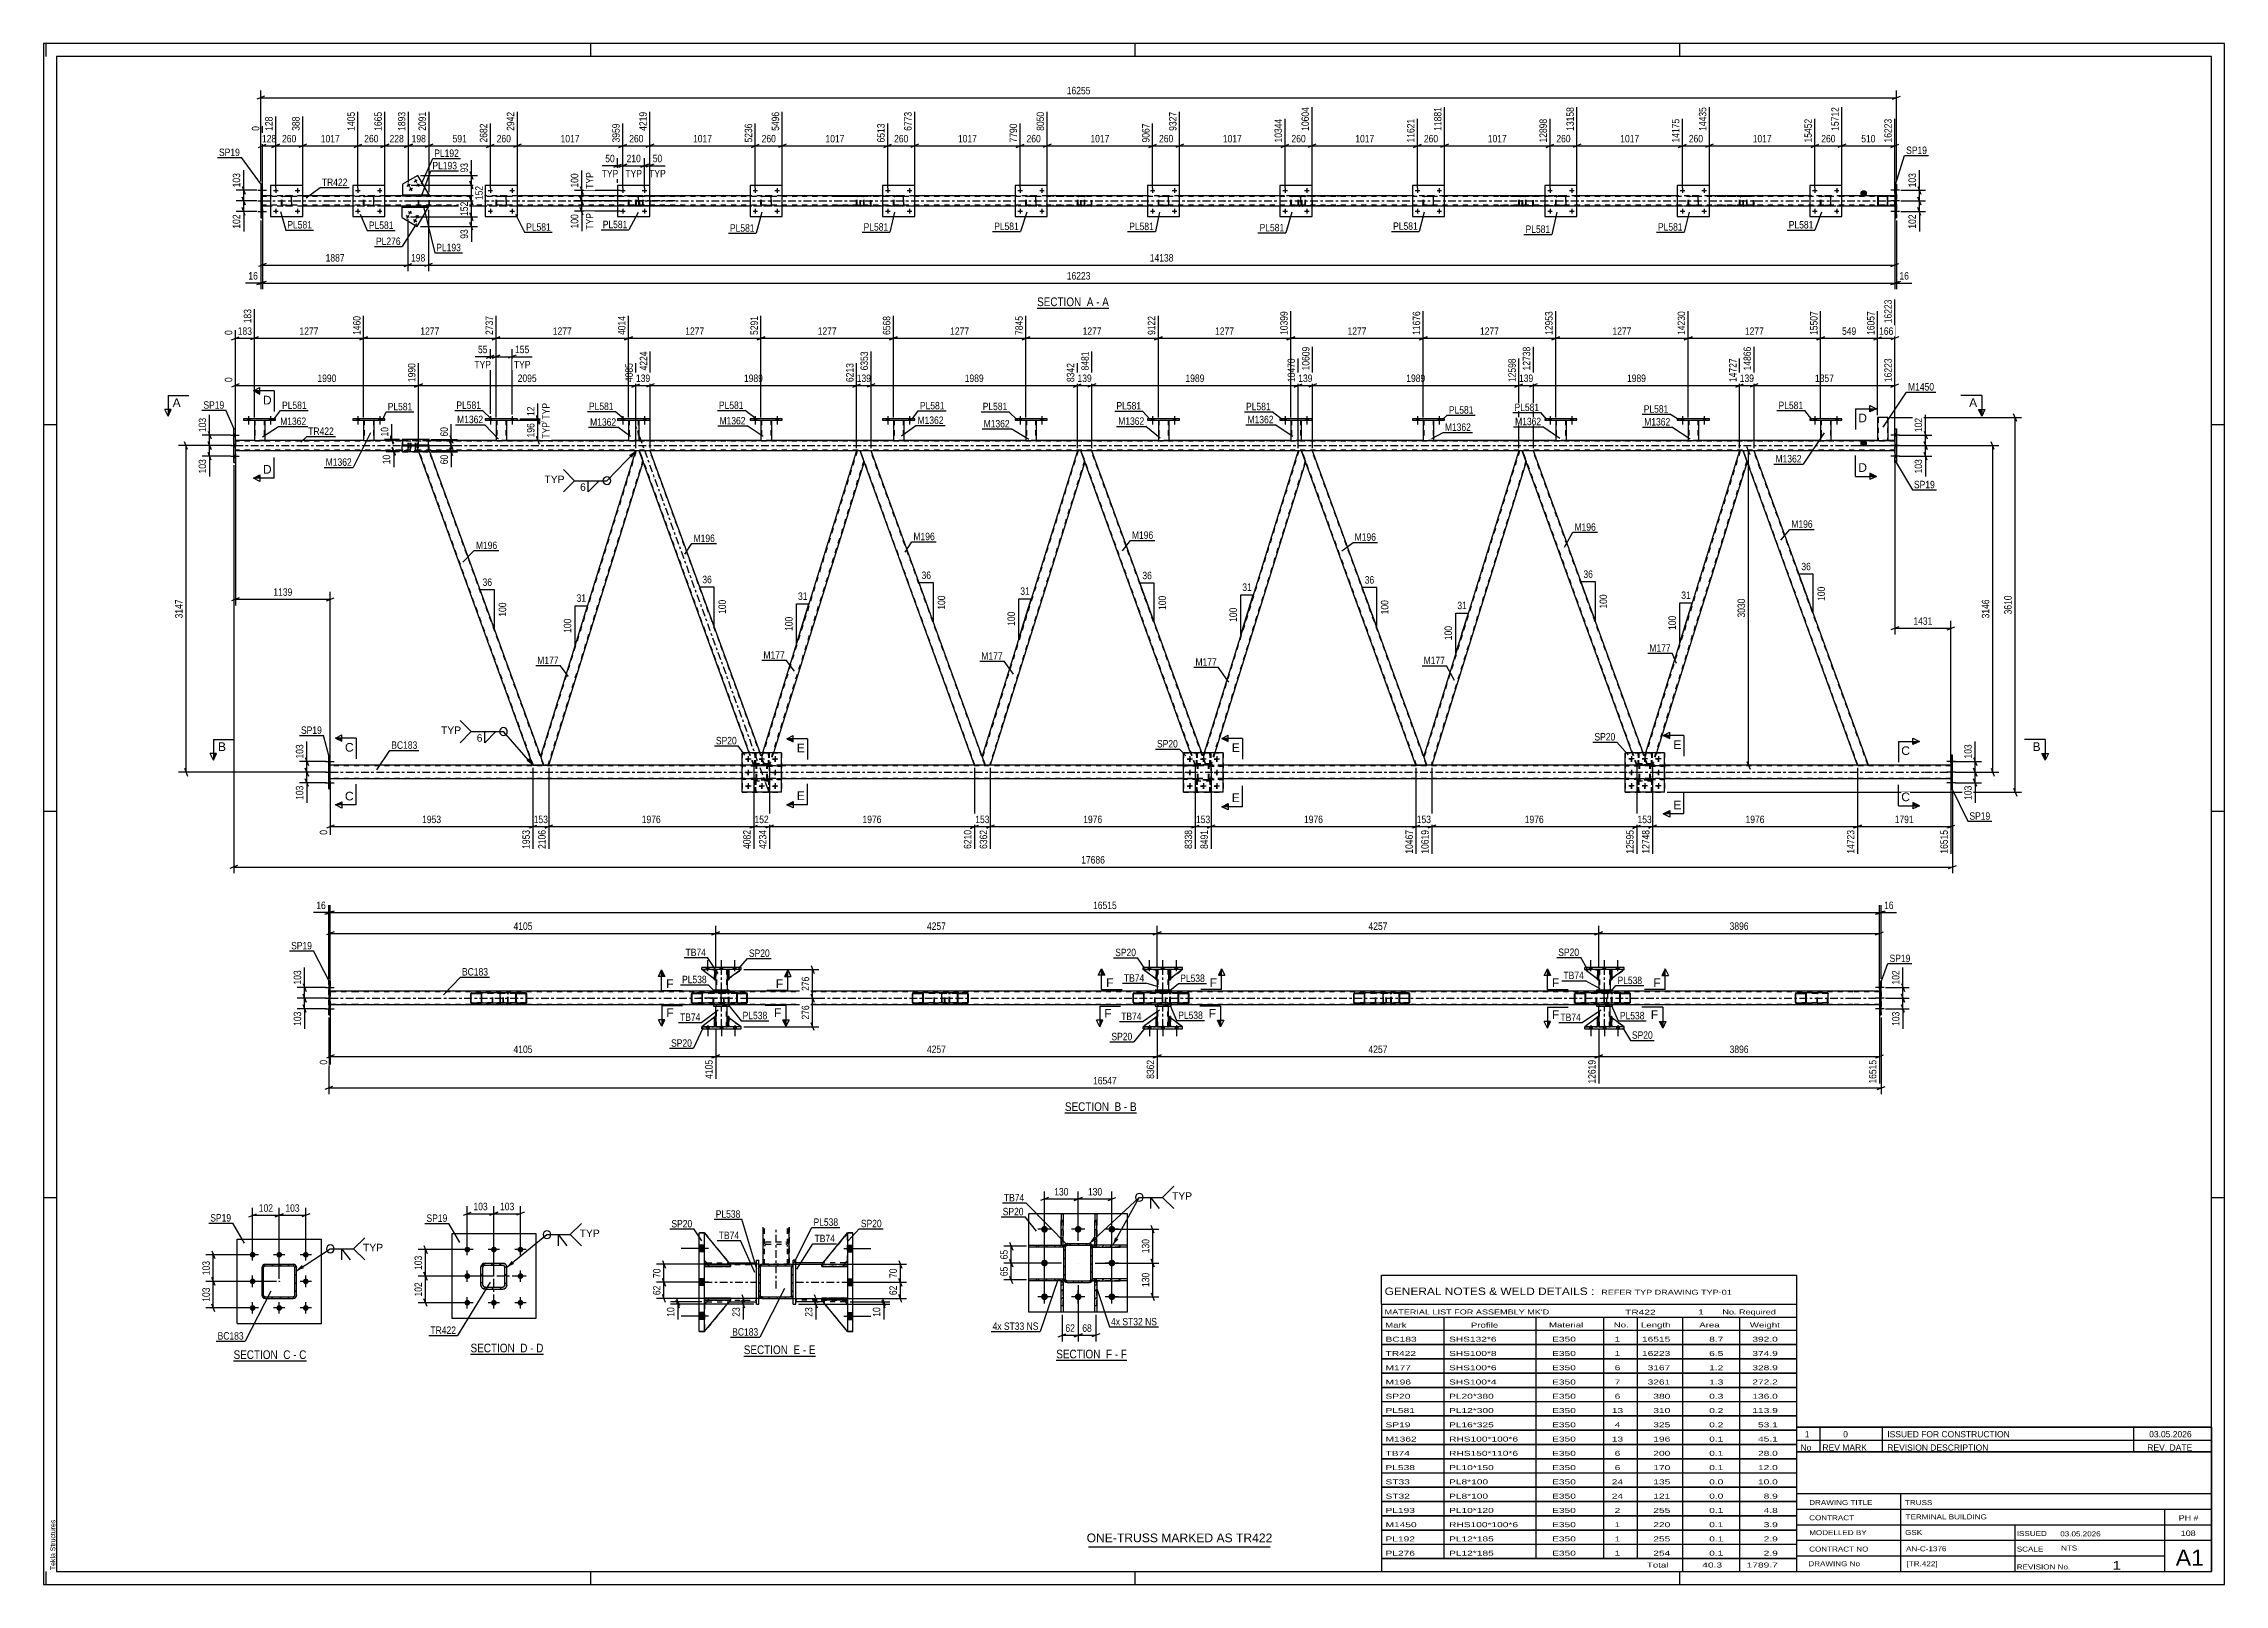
# Model space of a CAD drawing. Header units: millimetres. Extents: x -74 to 767, y -439 to 155.
import ezdxf

# ---------------------------------------------------------------- set-up
doc = ezdxf.new("R2010")
doc.units = ezdxf.units.MM
doc.linetypes.add('DXK_LINE_DOT2', pattern=[3.9198, 1.9599, -1.9599])
doc.linetypes.add('DXK_LINE_DOT3', pattern=[5.9187, 2.979, -0.9799, 0.9799, -0.9799])
doc.styles.add('Arial', font='arial.ttf', dxfattribs={"height": 0.2})
doc.styles.add('Arial Narrow', font='ARIALN.TTF', dxfattribs={"height": 0.2})

# ---------------------------------------------------------------- blocks, each defined once
blk = doc.blocks.new('Unknown-814185030-18 - 1252')
at = {"color": 6, "linetype": 'Continuous'}
blk.add_line((196.07, -350.97), (223.72, -350.97), dxfattribs=at)
at = {"color": 0, "linetype": 'Continuous'}
blk.add_wipeout([(214.18, -350.22), (214.18, -346.72), (196.07, -346.72), (196.07, -350.22)], dxfattribs=at)
blk.add_wipeout([(217.79, -350.22), (217.79, -346.72), (215.23, -346.72), (215.23, -350.22)], dxfattribs=at)
at = {"color": 7, "linetype": 'Continuous', "style": 'Arial Narrow'}
blk.add_text('SECTION ', height=3.34, dxfattribs=at).set_placement((196.07, -350.22))
at = {"color": 0, "linetype": 'Continuous'}
blk.add_wipeout([(220.11, -350.22), (220.11, -346.72), (218.84, -346.72), (218.84, -350.22)], dxfattribs=at)
blk.add_wipeout([(223.72, -350.22), (223.72, -346.72), (221.16, -346.72), (221.16, -350.22)], dxfattribs=at)
at = {"color": 7, "linetype": 'Continuous', "style": 'Arial Narrow'}
for s, p in [('E', (215.23, -350.22)), ('-', (218.84, -350.22)), ('E', (221.16, -350.22))]:
    blk.add_text(s, height=3.34, dxfattribs=at).set_placement(p)
blk = doc.blocks.new('Unknown-814185030-1135')
at = {"color": 5, "linetype": 'Continuous'}
for p, q in [((767.06, 155), (-73.94, 155)), ((-73.94, 155), (-73.94, -439)), ((-72.94, 150), (-72.94, 155)), ((137.06, 150), (137.06, 155)), ((347.06, 150), (347.06, 155)), ((557.06, 150), (557.06, 155)), ((767.06, -439), (767.06, 155)), ((762.06, 150), (-68.94, 150)), ((-68.94, 150), (-68.94, -434)), ((762.06, -434), (762.06, 150)), ((-68.94, 8), (-73.94, 8)), ((767.06, 8), (762.06, 8)), ((-68.94, -141), (-73.94, -141)), ((767.06, -141), (762.06, -141)), ((-68.94, -290), (-73.94, -290)), ((767.06, -290), (762.06, -290)), ((-72.94, -439), (-72.94, -434)), ((-68.94, -434), (762.06, -434)), ((137.06, -439), (137.06, -434)), ((347.06, -439), (347.06, -434)), ((557.06, -439), (557.06, -434)), ((-73.94, -439), (767.06, -439))]:
    blk.add_line(p, q, dxfattribs=at)
at = {"color": 174, "linetype": 'Continuous', "style": 'Arial'}
blk.add_text('Tekla Structures', height=1.9102, rotation=90, dxfattribs=at).set_placement((-69.44, -433.5))
blk = doc.blocks.new('Unknown-814185030-12142')
at = {"color": 7, "linetype": 'Continuous'}
for p, q in [((602.06, -387.95), (602.06, -434)), ((602.06, -387.95), (762.06, -387.95)), ((762.06, -388), (762.06, -434)), ((602.06, -404), (762.06, -404)), ((602.06, -410), (762.06, -410)), ((642.2, -404), (642.2, -434)), ((744.06, -433.95), (744.06, -409.95)), ((602.06, -416), (762.06, -416)), ((686.2, -416), (686.2, -434)), ((602.06, -422), (762.06, -422)), ((602.06, -428), (744.06, -428)), ((602.06, -434), (762.06, -434))]:
    blk.add_line(p, q, dxfattribs=at)
at = {"color": 7, "style": 'Arial Narrow'}
for s, height, width, p in [('DRAWING TITLE', 1.9089, 1.425378, (606.94, -408.4)), ('TRUSS', 1.909, 1.425378, (643.87, -408.42)), ('TERMINAL BUILDING', 1.9089, 1.425378, (644.12, -413.93)), ('CONTRACT', 1.909, 1.425378, (606.94, -414.29)), ('MODELLED BY', 1.9089, 1.425378, (606.94, -420.02)), ('GSK', 1.909, 1.425378, (643.94, -419.96)), ('ISSUED', 1.909, 1.425378, (687, -420.36)), ('03.05.2026', 1.909, 1.425378, (703.75, -420.48)), ('CONTRACT NO', 1.9089, 1.425378, (606.94, -426.35)), ('AN-C-1376', 1.909, 1.425378, (644.29, -426.23)), ('SCALE', 1.909, 1.425378, (687, -426.35)), ('A1', 6.204, 1.25, (748.3, -431.8)), ('DRAWING No', 1.909, 1.425378, (606.62, -432)), ('[TR.422]', 1.909, 1.425378, (644.52, -432.01)), ('REVISION No.', 1.9089, 1.425378, (687, -433.24)), ('1', 3.34, 1.5, (723.97, -433.33))]:
    blk.add_text(s, height=height, dxfattribs=dict(at, width=width)).set_placement(p)
at = {"color": 7, "linetype": 'Continuous', "style": 'Arial Narrow'}
for s, height, width, p in [('PH #', 2.1, 1.42538, (749.46, -414.45)), ('108', 2.1, 1.42538, (750.25, -420.35)), ('NTS', 1.909, 1.425378, (704.06, -425.95))]:
    blk.add_text(s, height=height, dxfattribs=dict(at, width=width)).set_placement(p)
blk = doc.blocks.new('Unknown-814185030-12143')
at = {"color": 7, "linetype": 'Continuous'}
for p, q in [((442.06, -319.75), (602.06, -319.75)), ((442.06, -331), (442.06, -319.75)), ((602.06, -319.75), (602.06, -331)), ((442.06, -331), (602.06, -331)), ((442.06, -331), (442.06, -336)), ((442.06, -336), (602.06, -336)), ((442.06, -336), (442.06, -341)), ((466.06, -336), (466.06, -341)), ((501.56, -336), (501.56, -341)), ((527.56, -336), (527.56, -341)), ((540.56, -336), (540.56, -341)), ((558.06, -336), (558.06, -341)), ((580.06, -336), (580.06, -341)), ((602.06, -331), (602.06, -336)), ((602.06, -336), (602.06, -341)), ((442.06, -341), (602.06, -341)), ((442.06, -341.05), (442.06, -346.45)), ((442.06, -341.05), (602.06, -341.05)), ((466.06, -341), (466.06, -346.5)), ((501.56, -341), (501.56, -346.5)), ((527.56, -341), (527.56, -346.5)), ((540.56, -341), (540.56, -346.5)), ((558.06, -341), (558.06, -346.5)), ((580.06, -341), (580.06, -346.5)), ((602.06, -341.05), (602.06, -346.45)), ((442.06, -346.45), (602.06, -346.45)), ((442.06, -346.55), (442.06, -351.95)), ((442.06, -346.55), (602.06, -346.55)), ((442.06, -351.95), (602.06, -351.95)), ((442.06, -352.05), (442.06, -357.45)), ((442.06, -352.05), (602.06, -352.05)), ((466.06, -346.5), (466.06, -352)), ((466.06, -352), (466.06, -357.5)), ((501.56, -346.5), (501.56, -352)), ((501.56, -352), (501.56, -357.5)), ((527.56, -346.5), (527.56, -352)), ((527.56, -352), (527.56, -357.5)), ((540.56, -346.5), (540.56, -352)), ((540.56, -352), (540.56, -357.5)), ((558.06, -346.5), (558.06, -352)), ((558.06, -352), (558.06, -357.5)), ((580.06, -346.5), (580.06, -352)), ((580.06, -352), (580.06, -357.5)), ((602.06, -346.55), (602.06, -351.95)), ((602.06, -352.05), (602.06, -357.45)), ((442.06, -357.45), (602.06, -357.45)), ((442.06, -357.55), (442.06, -362.95)), ((442.06, -357.55), (602.06, -357.55)), ((466.06, -357.5), (466.06, -363)), ((501.56, -357.5), (501.56, -363)), ((527.56, -357.5), (527.56, -363)), ((540.56, -357.5), (540.56, -363)), ((558.06, -357.5), (558.06, -363)), ((580.06, -357.5), (580.06, -363)), ((602.06, -357.55), (602.06, -362.95)), ((442.06, -362.95), (602.06, -362.95)), ((442.06, -363.05), (442.06, -368.45)), ((442.06, -363.05), (602.06, -363.05)), ((442.06, -368.45), (602.06, -368.45)), ((442.06, -368.55), (442.06, -373.95)), ((442.06, -368.55), (602.06, -368.55)), ((466.06, -363), (466.06, -368.5)), ((466.06, -368.5), (466.06, -374)), ((501.56, -363), (501.56, -368.5)), ((501.56, -368.5), (501.56, -374)), ((527.56, -363), (527.56, -368.5)), ((527.56, -368.5), (527.56, -374)), ((540.56, -363), (540.56, -368.5)), ((540.56, -368.5), (540.56, -374)), ((558.06, -363), (558.06, -368.5)), ((558.06, -368.5), (558.06, -374)), ((580.06, -363), (580.06, -368.5)), ((580.06, -368.5), (580.06, -374)), ((602.06, -363.05), (602.06, -368.45)), ((602.06, -368.55), (602.06, -373.95)), ((442.06, -373.95), (602.06, -373.95)), ((442.06, -374.05), (442.06, -379.45)), ((442.06, -374.05), (602.06, -374.05)), ((466.06, -374), (466.06, -379.5)), ((501.56, -374), (501.56, -379.5)), ((527.56, -374), (527.56, -379.5)), ((540.56, -374), (540.56, -379.5)), ((558.06, -374), (558.06, -379.5)), ((580.06, -374), (580.06, -379.5)), ((602.06, -374.05), (602.06, -379.45)), ((442.06, -379.45), (602.06, -379.45)), ((442.06, -379.55), (442.06, -384.95)), ((442.06, -379.55), (602.06, -379.55)), ((442.06, -384.95), (602.06, -384.95)), ((442.06, -385.05), (442.06, -390.45)), ((442.06, -385.05), (602.06, -385.05)), ((466.06, -379.5), (466.06, -385)), ((466.06, -385), (466.06, -390.5)), ((501.56, -379.5), (501.56, -385)), ((501.56, -385), (501.56, -390.5)), ((527.56, -379.5), (527.56, -385)), ((527.56, -385), (527.56, -390.5)), ((540.56, -379.5), (540.56, -385)), ((540.56, -385), (540.56, -390.5)), ((558.06, -379.5), (558.06, -385)), ((558.06, -385), (558.06, -390.5)), ((580.06, -379.5), (580.06, -385)), ((580.06, -385), (580.06, -390.5)), ((602.06, -379.55), (602.06, -384.95)), ((602.06, -385.05), (602.06, -390.45)), ((442.06, -390.45), (602.06, -390.45)), ((442.06, -390.55), (442.06, -395.95)), ((442.06, -390.55), (602.06, -390.55)), ((466.06, -390.5), (466.06, -396)), ((501.56, -390.5), (501.56, -396)), ((527.56, -390.5), (527.56, -396)), ((540.56, -390.5), (540.56, -396)), ((558.06, -390.5), (558.06, -396)), ((580.06, -390.5), (580.06, -396)), ((602.06, -390.55), (602.06, -395.95)), ((442.06, -395.95), (602.06, -395.95)), ((442.06, -396.05), (442.06, -401.45)), ((442.06, -396.05), (602.06, -396.05)), ((442.06, -401.45), (602.06, -401.45)), ((442.06, -401.55), (442.06, -406.95)), ((442.06, -401.55), (602.06, -401.55)), ((466.06, -396), (466.06, -401.5)), ((466.06, -401.5), (466.06, -407)), ((501.56, -396), (501.56, -401.5)), ((501.56, -401.5), (501.56, -407)), ((527.56, -396), (527.56, -401.5)), ((527.56, -401.5), (527.56, -407)), ((540.56, -396), (540.56, -401.5)), ((540.56, -401.5), (540.56, -407)), ((558.06, -396), (558.06, -401.5)), ((558.06, -401.5), (558.06, -407)), ((580.06, -396), (580.06, -401.5)), ((580.06, -401.5), (580.06, -407)), ((602.06, -396.05), (602.06, -401.45)), ((602.06, -401.55), (602.06, -406.95)), ((442.06, -406.95), (602.06, -406.95)), ((442.06, -407.05), (442.06, -412.45)), ((442.06, -407.05), (602.06, -407.05)), ((466.06, -407), (466.06, -412.5)), ((501.56, -407), (501.56, -412.5)), ((527.56, -407), (527.56, -412.5)), ((540.56, -407), (540.56, -412.5)), ((558.06, -407), (558.06, -412.5)), ((580.06, -407), (580.06, -412.5)), ((602.06, -407.05), (602.06, -412.45)), ((442.06, -412.45), (602.06, -412.45)), ((442.06, -412.55), (442.06, -417.95)), ((442.06, -412.55), (602.06, -412.55)), ((442.06, -417.95), (602.06, -417.95)), ((442.06, -418.05), (442.06, -423.45)), ((442.06, -418.05), (602.06, -418.05)), ((466.06, -412.5), (466.06, -418)), ((466.06, -418), (466.06, -423.5)), ((501.56, -412.5), (501.56, -418)), ((501.56, -418), (501.56, -423.5)), ((527.56, -412.5), (527.56, -418)), ((527.56, -418), (527.56, -423.5)), ((540.56, -412.5), (540.56, -418)), ((540.56, -418), (540.56, -423.5)), ((558.06, -412.5), (558.06, -418)), ((558.06, -418), (558.06, -423.5)), ((580.06, -412.5), (580.06, -418)), ((580.06, -418), (580.06, -423.5)), ((602.06, -412.55), (602.06, -417.95)), ((602.06, -418.05), (602.06, -423.45)), ((442.06, -423.45), (602.06, -423.45)), ((442.06, -423.55), (442.06, -428.95)), ((442.06, -423.55), (602.06, -423.55)), ((466.06, -423.5), (466.06, -429)), ((501.56, -423.5), (501.56, -429)), ((527.56, -423.5), (527.56, -429)), ((540.56, -423.5), (540.56, -429)), ((558.06, -423.5), (558.06, -429)), ((580.06, -423.5), (580.06, -429)), ((602.06, -423.55), (602.06, -428.95)), ((442.06, -428.95), (602.06, -428.95)), ((442.06, -429), (602.06, -429)), ((442.06, -429), (442.06, -434)), ((442.06, -434), (602.06, -434)), ((558.06, -429), (558.06, -434)), ((580.06, -429), (580.06, -434)), ((602.06, -429), (602.06, -434))]:
    blk.add_line(p, q, dxfattribs=at)
at = {"color": 7, "style": 'Arial Narrow'}
for s, height, width, p in [('GENERAL NOTES & WELD DETAILS :', 2.8633, 1.4, (443.21, -327.44)), ('REFER TYP DRAWING TYP-01', 1.9089, 1.6, (526.76, -327.34)), ("MATERIAL LIST FOR ASSEMBLY MK'D", 1.9089, 1.6, (443.21, -334.94)), ('TR422', 1.909, 1.794707, (535.96, -335.03)), ('1', 1.91, 1.794707, (564.14, -334.94)), ('No. Required', 1.9089, 1.6, (573.47, -334.94)), ('Mark', 1.909, 1.7, (443.4, -340)), ('Profile', 1.909, 1.7, (476.47, -340)), ('Material', 1.909, 1.7, (506.6, -339.94)), ('No.', 1.909, 1.7, (531.56, -339.94)), ('Length', 1.909, 1.7, (542.06, -339.94)), ('Area', 1.909, 1.7, (564.56, -339.94)), ('Weight', 1.909, 1.7, (584.06, -339.94))]:
    blk.add_text(s, height=height, dxfattribs=dict(at, width=width)).set_placement(p)
at = {"color": 7, "linetype": 'Continuous', "style": 'Arial Narrow'}
for s, height, width, p in [('BC183', 1.909, 1.794707, (443.56, -345.44)), ('SHS132*6', 1.909, 1.794707, (468.06, -345.44)), ('E350', 1.909, 1.794707, (507.8, -345.44)), ('1', 1.91, 1.794707, (531.92, -345.44)), ('16515', 1.909, 1.794707, (542.46, -345.44)), ('8.7', 1.909, 1.794707, (568.38, -345.44)), ('392.0', 1.909, 1.794707, (585.02, -345.44)), ('TR422', 1.909, 1.794707, (443.56, -350.94)), ('SHS100*8', 1.909, 1.794707, (468.06, -350.94)), ('E350', 1.909, 1.794707, (507.8, -350.94)), ('1', 1.91, 1.794707, (531.92, -350.94)), ('16223', 1.909, 1.794707, (542.46, -350.94)), ('6.5', 1.909, 1.794707, (568.38, -350.94)), ('374.9', 1.909, 1.794707, (585.02, -350.94)), ('M177', 1.909, 1.794707, (443.56, -356.44)), ('M196', 1.909, 1.794707, (443.56, -361.94)), ('SHS100*6', 1.909, 1.794707, (468.06, -356.44)), ('SHS100*4', 1.909, 1.794707, (468.06, -361.94)), ('E350', 1.909, 1.794707, (507.8, -356.44)), ('E350', 1.909, 1.794707, (507.8, -361.94)), ('6', 1.91, 1.794707, (531.92, -356.44)), ('7', 1.91, 1.794707, (531.92, -361.94)), ('3167', 1.909, 1.794707, (544.64, -356.44)), ('3261', 1.909, 1.794707, (544.64, -361.94)), ('1.2', 1.909, 1.794707, (568.38, -356.44)), ('1.3', 1.909, 1.794707, (568.38, -361.94)), ('328.9', 1.909, 1.794707, (585.02, -356.44)), ('272.2', 1.909, 1.794707, (585.02, -361.94)), ('SP20', 1.909, 1.794707, (443.56, -367.44)), ('PL20*380', 1.909, 1.794707, (468.06, -367.44)), ('E350', 1.909, 1.794707, (507.8, -367.44)), ('6', 1.91, 1.794707, (531.92, -367.44)), ('380', 1.909, 1.794707, (546.83, -367.44)), ('0.3', 1.909, 1.794707, (568.38, -367.44)), ('136.0', 1.909, 1.794707, (585.02, -367.44)), ('SP19', 1.909, 1.794707, (443.56, -378.44)), ('PL581', 1.909, 1.794707, (443.56, -372.94)), ('PL12*300', 1.909, 1.794707, (468.06, -372.94)), ('PL16*325', 1.909, 1.794707, (468.06, -378.44)), ('E350', 1.909, 1.794707, (507.8, -372.94)), ('E350', 1.909, 1.794707, (507.8, -378.44)), ('13', 1.909, 1.794707, (530.82, -372.94)), ('4', 1.91, 1.794707, (531.92, -378.44)), ('310', 1.909, 1.794707, (546.83, -372.94)), ('325', 1.909, 1.794707, (546.83, -378.44)), ('0.2', 1.909, 1.794707, (568.38, -372.94)), ('0.2', 1.909, 1.794707, (568.38, -378.44)), ('113.9', 1.909, 1.794707, (585.02, -372.94)), ('53.1', 1.909, 1.794707, (587.2, -378.44)), ('M1362', 1.909, 1.794707, (443.56, -383.94)), ('RHS100*100*6', 1.9089, 1.794707, (468.06, -383.94)), ('E350', 1.909, 1.794707, (507.8, -383.94)), ('13', 1.909, 1.794707, (530.82, -383.94)), ('196', 1.909, 1.794707, (546.83, -383.94)), ('0.1', 1.909, 1.794707, (568.38, -383.94)), ('45.1', 1.909, 1.794707, (587.2, -383.94)), ('TB74', 1.909, 1.794707, (443.56, -389.44)), ('PL538', 1.909, 1.794707, (443.56, -394.94)), ('RHS150*110*6', 1.9089, 1.794707, (468.06, -389.44)), ('PL10*150', 1.909, 1.794707, (468.06, -394.94)), ('E350', 1.909, 1.794707, (507.8, -389.44)), ('E350', 1.909, 1.794707, (507.8, -394.94)), ('6', 1.91, 1.794707, (531.92, -389.44)), ('6', 1.91, 1.794707, (531.92, -394.94)), ('200', 1.909, 1.794707, (546.83, -389.44)), ('170', 1.909, 1.794707, (546.83, -394.94)), ('0.1', 1.909, 1.794707, (568.38, -389.44)), ('0.1', 1.909, 1.794707, (568.38, -394.94)), ('28.0', 1.909, 1.794707, (587.2, -389.44)), ('12.0', 1.909, 1.794707, (587.2, -394.94)), ('ST33', 1.909, 1.794707, (443.56, -400.44)), ('PL8*100', 1.909, 1.794707, (468.06, -400.44)), ('E350', 1.909, 1.794707, (507.8, -400.44)), ('24', 1.909, 1.794707, (530.82, -400.44)), ('135', 1.909, 1.794707, (546.83, -400.44)), ('0.0', 1.909, 1.794707, (568.38, -400.44)), ('10.0', 1.909, 1.794707, (587.2, -400.44)), ('ST32', 1.909, 1.794707, (443.56, -405.94)), ('PL193', 1.909, 1.794707, (443.56, -411.44)), ('PL8*100', 1.909, 1.794707, (468.06, -405.94)), ('PL10*120', 1.909, 1.794707, (468.06, -411.44)), ('E350', 1.909, 1.794707, (507.8, -405.94)), ('E350', 1.909, 1.794707, (507.8, -411.44)), ('24', 1.909, 1.794707, (530.82, -405.94)), ('2', 1.91, 1.794707, (531.92, -411.44)), ('255', 1.909, 1.794707, (546.83, -411.44)), ('121', 1.909, 1.794707, (546.83, -405.94)), ('0.0', 1.909, 1.794707, (568.38, -405.94)), ('0.1', 1.909, 1.794707, (568.38, -411.44)), ('4.8', 1.909, 1.794707, (589.39, -411.44)), ('8.9', 1.909, 1.794707, (589.39, -405.94)), ('M1450', 1.909, 1.794707, (443.56, -416.94)), ('RHS100*100*6', 1.9089, 1.794707, (468.06, -416.94)), ('E350', 1.909, 1.794707, (507.8, -416.94)), ('1', 1.91, 1.794707, (531.92, -416.94)), ('220', 1.909, 1.794707, (546.83, -416.94)), ('0.1', 1.909, 1.794707, (568.38, -416.94)), ('3.9', 1.909, 1.794707, (589.39, -416.94)), ('PL192', 1.909, 1.794707, (443.56, -422.44)), ('PL276', 1.909, 1.794707, (443.56, -427.94)), ('PL12*185', 1.909, 1.794707, (468.06, -422.44)), ('PL12*185', 1.909, 1.794707, (468.06, -427.94)), ('E350', 1.909, 1.794707, (507.8, -422.44)), ('E350', 1.909, 1.794707, (507.8, -427.94)), ('1', 1.91, 1.794707, (531.92, -422.44)), ('1', 1.91, 1.794707, (531.92, -427.94)), ('255', 1.909, 1.794707, (546.83, -422.44)), ('254', 1.909, 1.794707, (546.83, -427.94)), ('0.1', 1.909, 1.794707, (568.38, -422.44)), ('0.1', 1.909, 1.794707, (568.38, -427.94)), ('2.9', 1.909, 1.794707, (589.39, -422.44)), ('2.9', 1.909, 1.794707, (589.39, -427.94)), ('Total', 1.909, 1.7, (544.39, -432.5)), ('40.3', 1.909, 1.794707, (565.7, -432.5)), ('1789.7', 1.909, 1.794707, (582.83, -432.5))]:
    blk.add_text(s, height=height, dxfattribs=dict(at, width=width)).set_placement(p)
blk = doc.blocks.new('Unknown-814185030-12144')
at = {"color": 7, "linetype": 'Continuous'}
blk.add_line((329.06, -424.5), (399.06, -424.5), dxfattribs=at)
at = {"color": 7, "style": 'Arial'}
blk.add_text('ONE-TRUSS MARKED AS TR422', height=3.3428, dxfattribs=at).set_placement((328.3, -422.75))
blk = doc.blocks.new('Unknown-814185030-12145')
at = {"color": 7, "linetype": 'Continuous'}
for p, q in [((602.06, -378.45), (762.06, -378.45)), ((762.06, -378.45), (602.06, -378.45)), ((602.06, -378.45), (602.06, -383.45)), ((602.06, -383.45), (762.06, -383.45)), ((602.06, -383.45), (602.06, -387.95)), ((602.06, -383.45), (762.06, -383.45)), ((611.06, -378.45), (611.06, -383.45)), ((611.06, -383.45), (611.06, -387.95)), ((635.06, -378.45), (635.06, -383.45)), ((635.06, -383.45), (635.06, -387.95)), ((732.06, -378.45), (732.06, -383.45)), ((732.06, -383.45), (732.06, -387.95)), ((762.06, -378.45), (762.06, -383.45)), ((762.06, -383.45), (762.06, -387.95)), ((762.06, -387.95), (602.06, -387.95))]:
    blk.add_line(p, q, dxfattribs=at)
at = {"color": 7, "linetype": 'Continuous', "style": 'Arial Narrow'}
for s, height, width, p in [('No', 2.386, 1.2, (603.6, -387.45)), ('1', 2.39, 1.196471, (605.22, -382.31)), ('REV MARK', 2.386, 1.2, (612.06, -387.45)), ('0', 2.39, 1.196471, (620.06, -382.31)), ('REVISION DESCRIPTION', 2.3861, 1.2, (637.06, -387.45)), ('ISSUED FOR CONSTRUCTION', 2.3861, 1.196471, (637.06, -382.31)), ('REV. DATE', 2.386, 1.2, (737.34, -387.45)), ('03.05.2026', 2.386, 1.196471, (738.06, -382.31))]:
    blk.add_text(s, height=height, dxfattribs=dict(at, width=width)).set_placement(p)
blk = doc.blocks.new('Unknown-814185030-11 - 2456')
at = {"color": 6, "linetype": 'Continuous'}
blk.add_line((309.2, 53.04), (336.85, 53.04), dxfattribs=at)
at = {"color": 0, "linetype": 'Continuous'}
blk.add_wipeout([(327.31, 53.79), (327.31, 57.29), (309.2, 57.29), (309.2, 53.79)], dxfattribs=at)
blk.add_wipeout([(330.92, 53.79), (330.92, 57.29), (328.36, 57.29), (328.36, 53.79)], dxfattribs=at)
at = {"color": 7, "linetype": 'Continuous', "style": 'Arial Narrow'}
blk.add_text('SECTION ', height=3.34, dxfattribs=at).set_placement((309.2, 53.79))
at = {"color": 0, "linetype": 'Continuous'}
blk.add_wipeout([(333.24, 53.79), (333.24, 57.29), (331.97, 57.29), (331.97, 53.79)], dxfattribs=at)
blk.add_wipeout([(336.85, 53.79), (336.85, 57.29), (334.29, 57.29), (334.29, 53.79)], dxfattribs=at)
at = {"color": 7, "linetype": 'Continuous', "style": 'Arial Narrow'}
for s, p in [('A', (328.36, 53.79)), ('-', (331.97, 53.79)), ('A', (334.29, 53.79))]:
    blk.add_text(s, height=3.34, dxfattribs=at).set_placement(p)
blk = doc.blocks.new('Unknown-814185030-12 - 5260')
at = {"color": 6, "linetype": 'Continuous'}
blk.add_line((319.92, -257.25), (347.56, -257.25), dxfattribs=at)
at = {"color": 0, "linetype": 'Continuous'}
blk.add_wipeout([(338.02, -256.5), (338.02, -253), (319.92, -253), (319.92, -256.5)], dxfattribs=at)
blk.add_wipeout([(341.63, -256.5), (341.63, -253), (339.07, -253), (339.07, -256.5)], dxfattribs=at)
at = {"color": 7, "linetype": 'Continuous', "style": 'Arial Narrow'}
blk.add_text('SECTION ', height=3.34, dxfattribs=at).set_placement((319.92, -256.5))
at = {"color": 0, "linetype": 'Continuous'}
blk.add_wipeout([(343.96, -256.5), (343.96, -253), (342.68, -253), (342.68, -256.5)], dxfattribs=at)
blk.add_wipeout([(347.56, -256.5), (347.56, -253), (345.01, -253), (345.01, -256.5)], dxfattribs=at)
at = {"color": 7, "linetype": 'Continuous', "style": 'Arial Narrow'}
for s, p in [('B', (339.07, -256.5)), ('-', (342.68, -256.5)), ('B', (345.01, -256.5))]:
    blk.add_text(s, height=3.34, dxfattribs=at).set_placement(p)
blk = doc.blocks.new('Unknown-814185030-13 - 5780')
at = {"color": 6, "linetype": 'Continuous'}
blk.add_line((-0.68, -352.86), (27.39, -352.86), dxfattribs=at)
at = {"color": 0, "linetype": 'Continuous'}
blk.add_wipeout([(17.43, -352.11), (17.43, -348.61), (-0.68, -348.61), (-0.68, -352.11)], dxfattribs=at)
blk.add_wipeout([(21.25, -352.11), (21.25, -348.61), (18.48, -348.61), (18.48, -352.11)], dxfattribs=at)
at = {"color": 7, "linetype": 'Continuous', "style": 'Arial Narrow'}
blk.add_text('SECTION ', height=3.34, dxfattribs=at).set_placement((-0.68, -352.11))
at = {"color": 0, "linetype": 'Continuous'}
blk.add_wipeout([(23.57, -352.11), (23.57, -348.61), (22.3, -348.61), (22.3, -352.11)], dxfattribs=at)
blk.add_wipeout([(27.39, -352.11), (27.39, -348.61), (24.62, -348.61), (24.62, -352.11)], dxfattribs=at)
at = {"color": 7, "linetype": 'Continuous', "style": 'Arial Narrow'}
for s, p in [('C', (18.48, -352.11)), ('-', (22.3, -352.11)), ('C', (24.62, -352.11))]:
    blk.add_text(s, height=3.34, dxfattribs=at).set_placement(p)
blk = doc.blocks.new('Unknown-814185030-16 - 1615')
at = {"color": 6, "linetype": 'Continuous'}
blk.add_line((90.72, -350.3), (118.79, -350.3), dxfattribs=at)
at = {"color": 0, "linetype": 'Continuous'}
blk.add_wipeout([(108.82, -349.55), (108.82, -346.05), (90.72, -346.05), (90.72, -349.55)], dxfattribs=at)
blk.add_wipeout([(112.64, -349.55), (112.64, -346.05), (109.87, -346.05), (109.87, -349.55)], dxfattribs=at)
at = {"color": 7, "linetype": 'Continuous', "style": 'Arial Narrow'}
blk.add_text('SECTION ', height=3.34, dxfattribs=at).set_placement((90.72, -349.55))
at = {"color": 0, "linetype": 'Continuous'}
blk.add_wipeout([(114.97, -349.55), (114.97, -346.05), (113.69, -346.05), (113.69, -349.55)], dxfattribs=at)
blk.add_wipeout([(118.79, -349.55), (118.79, -346.05), (116.02, -346.05), (116.02, -349.55)], dxfattribs=at)
at = {"color": 7, "linetype": 'Continuous', "style": 'Arial Narrow'}
for s, p in [('D', (109.87, -349.55)), ('-', (113.69, -349.55)), ('D', (116.02, -349.55))]:
    blk.add_text(s, height=3.34, dxfattribs=at).set_placement(p)
blk = doc.blocks.new('Unknown-814185030-17 - 2091')
at = {"color": 6, "linetype": 'Continuous'}
blk.add_line((316.59, -352.63), (343.8, -352.63), dxfattribs=at)
at = {"color": 0, "linetype": 'Continuous'}
blk.add_wipeout([(334.7, -351.88), (334.7, -348.38), (316.59, -348.38), (316.59, -351.88)], dxfattribs=at)
blk.add_wipeout([(338.09, -351.88), (338.09, -348.38), (335.75, -348.38), (335.75, -351.88)], dxfattribs=at)
at = {"color": 7, "linetype": 'Continuous', "style": 'Arial Narrow'}
blk.add_text('SECTION ', height=3.34, dxfattribs=at).set_placement((316.59, -351.88))
at = {"color": 0, "linetype": 'Continuous'}
blk.add_wipeout([(340.41, -351.88), (340.41, -348.38), (339.14, -348.38), (339.14, -351.88)], dxfattribs=at)
blk.add_wipeout([(343.8, -351.88), (343.8, -348.38), (341.46, -348.38), (341.46, -351.88)], dxfattribs=at)
at = {"color": 7, "linetype": 'Continuous', "style": 'Arial Narrow'}
for s, p in [('F', (335.75, -351.88)), ('-', (339.14, -351.88)), ('F', (341.46, -351.88))]:
    blk.add_text(s, height=3.34, dxfattribs=at).set_placement(p)
blk = doc.blocks.new('Part-814185030-1333 - 1252')
at = {"color": 7, "linetype": 'DXK_LINE_DOT2'}
for p, q in [((236.12, -303.54), (226.12, -315.65)), ((226.12, -315.65), (236.12, -303.54)), ((236.12, -314.15), (236.12, -303.54)), ((226.12, -315.65), (234.62, -315.65)), ((226.12, -315.65), (226.12, -315.65)), ((234.62, -315.65), (226.12, -315.65)), ((234.62, -315.65), (236.12, -314.15)), ((234.62, -315.65), (236.12, -314.15)), ((234.62, -315.65), (234.62, -315.65))]:
    blk.add_line(p, q, dxfattribs=at)
blk = doc.blocks.new('Bolt-814185030-1442 - 1252')
at = {"linetype": 'Continuous'}
for points in [[(238.12, -310.84), (238.12, -308.24), (236.12, -308.24), (236.12, -310.84)], [(238.12, -310.84), (238.12, -308.24), (236.12, -308.24), (236.12, -310.84)], [(238.12, -310.84), (238.12, -308.24), (236.12, -308.24), (236.12, -310.84)], [(238.12, -323.84), (238.12, -321.24), (236.12, -321.24), (236.12, -323.84)], [(238.12, -323.84), (238.12, -321.24), (236.12, -321.24), (236.12, -323.84)], [(238.12, -336.84), (238.12, -334.24), (236.12, -334.24), (236.12, -336.84)], [(238.12, -336.84), (238.12, -334.24), (236.12, -334.24), (236.12, -336.84)], [(238.12, -336.84), (238.12, -334.24), (236.12, -334.24), (236.12, -336.84)]]:
    blk.add_hatch(color=1, dxfattribs=at).paths.add_polyline_path(points)
at = {"color": 1, "linetype": 'Continuous'}
for p, q in [((234.62, -309.54), (245.12, -309.54)), ((234.62, -309.54), (245.12, -309.54)), ((234.62, -309.54), (245.12, -309.54)), ((236.12, -308.24), (238.12, -308.24)), ((236.12, -308.24), (238.12, -308.24)), ((236.12, -308.24), (238.12, -308.24)), ((236.12, -310.84), (238.12, -310.84)), ((236.12, -310.84), (238.12, -310.84)), ((236.12, -310.84), (238.12, -310.84)), ((234.62, -322.54), (245.12, -322.54)), ((234.62, -322.54), (245.12, -322.54)), ((236.12, -321.24), (238.12, -321.24)), ((236.12, -321.24), (238.12, -321.24)), ((236.12, -323.84), (238.12, -323.84)), ((236.12, -323.84), (238.12, -323.84)), ((234.62, -335.54), (245.12, -335.54)), ((234.62, -335.54), (245.12, -335.54)), ((234.62, -335.54), (245.12, -335.54)), ((236.12, -334.24), (238.12, -334.24)), ((236.12, -334.24), (238.12, -334.24)), ((236.12, -334.24), (238.12, -334.24)), ((236.12, -336.84), (238.12, -336.84)), ((236.12, -336.84), (238.12, -336.84)), ((236.12, -336.84), (238.12, -336.84))]:
    blk.add_line(p, q, dxfattribs=at)
blk = doc.blocks.new('Part-814185030-1257 - 1252')
at = {"color": 7, "linetype": 'DXK_LINE_DOT2'}
for p, q in [((203.52, -315.58), (203.52, -301.33)), ((203.92, -315.58), (203.92, -301.33)), ((213.12, -315.58), (213.12, -301.33)), ((213.52, -301.33), (213.52, -315.58)), ((213.52, -315.58), (203.52, -315.58))]:
    blk.add_line(p, q, dxfattribs=at)
at = {"color": 7, "linetype": 'DXK_LINE_DOT3'}
blk.add_line((208.52, -324.98), (208.52, -301.33), dxfattribs=at)
blk = doc.blocks.new('Part-814185030-1329 - 1252')
at = {"color": 2, "linetype": 'Continuous'}
for p, q in [((180.92, -315.04), (181.81, -315.04)), ((190.42, -315.04), (200.92, -315.04)), ((180.92, -330.04), (181.83, -330.04)), ((190.43, -330.04), (200.92, -330.04))]:
    blk.add_line(p, q, dxfattribs=at)
at = {"color": 7, "linetype": 'DXK_LINE_DOT2'}
for p, q in [((180.92, -330.04), (180.92, -315.04)), ((180.92, -315.64), (200.92, -315.64)), ((181.81, -315.04), (190.42, -315.04)), ((200.92, -330.04), (200.92, -315.04)), ((180.92, -329.44), (200.92, -329.44)), ((181.83, -330.04), (190.43, -330.04))]:
    blk.add_line(p, q, dxfattribs=at)
at = {"color": 7, "linetype": 'DXK_LINE_DOT3'}
blk.add_line((180.92, -322.54), (200.92, -322.54), dxfattribs=at)
blk = doc.blocks.new('Part-814185030-1258 - 1252')
at = {"color": 2, "linetype": 'Continuous'}
for p, q in [((203.52, -315.58), (203.52, -301.33)), ((213.52, -315.58), (213.52, -301.33))]:
    blk.add_line(p, q, dxfattribs=at)
at = {"color": 7, "linetype": 'DXK_LINE_DOT2'}
for p, q in [((204.12, -315.58), (204.12, -301.33)), ((212.92, -315.58), (212.92, -301.33)), ((203.52, -308.76), (203.62, -308.05)), ((203.62, -308.05), (203.88, -307.45)), ((203.88, -307.45), (204.26, -307.04)), ((204.17, -308.41), (204.12, -308.76)), ((204.3, -308.11), (204.17, -308.41)), ((204.26, -307.04), (204.72, -306.9)), ((204.49, -307.9), (204.3, -308.11)), ((204.72, -307.83), (204.49, -307.9)), ((204.72, -306.9), (212.32, -306.9)), ((204.72, -307.83), (212.32, -307.83)), ((212.32, -306.9), (212.78, -307.04)), ((212.55, -307.9), (212.32, -307.83)), ((212.75, -308.11), (212.55, -307.9)), ((212.88, -308.41), (212.75, -308.11)), ((212.78, -307.04), (213.17, -307.45)), ((212.92, -308.76), (212.88, -308.41)), ((213.17, -307.45), (213.43, -308.05)), ((213.43, -308.05), (213.52, -308.76)), ((203.52, -315.58), (213.52, -315.58))]:
    blk.add_line(p, q, dxfattribs=at)
blk = doc.blocks.new('Bolt-814185030-1443 - 1252')
at = {"linetype": 'Continuous'}
for points in [[(180.92, -310.84), (180.92, -308.24), (178.92, -308.24), (178.92, -310.84)], [(180.92, -310.84), (180.92, -308.24), (178.92, -308.24), (178.92, -310.84)], [(180.92, -310.84), (180.92, -308.24), (178.92, -308.24), (178.92, -310.84)], [(180.92, -323.84), (180.92, -321.24), (178.92, -321.24), (178.92, -323.84)], [(180.92, -323.84), (180.92, -321.24), (178.92, -321.24), (178.92, -323.84)], [(180.92, -336.84), (180.92, -334.24), (178.92, -334.24), (178.92, -336.84)], [(180.92, -336.84), (180.92, -334.24), (178.92, -334.24), (178.92, -336.84)], [(180.92, -336.84), (180.92, -334.24), (178.92, -334.24), (178.92, -336.84)]]:
    blk.add_hatch(color=1, dxfattribs=at).paths.add_polyline_path(points)
at = {"color": 1, "linetype": 'Continuous'}
for p, q in [((182.42, -309.54), (171.92, -309.54)), ((182.42, -309.54), (171.92, -309.54)), ((182.42, -309.54), (171.92, -309.54)), ((180.92, -308.24), (178.92, -308.24)), ((180.92, -308.24), (178.92, -308.24)), ((180.92, -308.24), (178.92, -308.24)), ((180.92, -310.84), (178.92, -310.84)), ((180.92, -310.84), (178.92, -310.84)), ((180.92, -310.84), (178.92, -310.84)), ((182.42, -322.54), (171.92, -322.54)), ((182.42, -322.54), (171.92, -322.54)), ((180.92, -321.24), (178.92, -321.24)), ((180.92, -321.24), (178.92, -321.24)), ((180.92, -323.84), (178.92, -323.84)), ((180.92, -323.84), (178.92, -323.84)), ((182.42, -335.54), (171.92, -335.54)), ((182.42, -335.54), (171.92, -335.54)), ((182.42, -335.54), (171.92, -335.54)), ((180.92, -334.24), (178.92, -334.24)), ((180.92, -334.24), (178.92, -334.24)), ((180.92, -334.24), (178.92, -334.24)), ((180.92, -336.84), (178.92, -336.84)), ((180.92, -336.84), (178.92, -336.84)), ((180.92, -336.84), (178.92, -336.84))]:
    blk.add_line(p, q, dxfattribs=at)
blk = doc.blocks.new('Part-814185030-1283 - 1252')
at = {"linetype": 'Continuous'}
h = blk.add_hatch(dxfattribs=at)
h.set_pattern_fill('', scale=0.7, style=0, pattern_type=0)
h.set_pattern_definition([(45, (203.1237, -315.5785), (-1.57154, 1.57154), [])])
h.paths.add_polyline_path([(213.92, -315.58), (203.12, -315.58), (202.66, -315.67), (202.28, -315.93), (202.02, -316.32), (201.92, -316.78), (201.92, -327.58), (202.02, -328.04), (202.28, -328.43), (202.66, -328.69), (203.12, -328.78), (213.92, -328.78), (214.38, -328.69), (214.77, -328.43), (215.03, -328.04), (215.12, -327.58), (215.12, -316.78), (215.03, -316.32), (214.77, -315.93), (214.38, -315.67)])
h.paths.add_polyline_path([(214.48, -316.55), (214.52, -316.78), (214.52, -327.58), (214.48, -327.81), (214.35, -328), (214.15, -328.13), (213.92, -328.18), (203.12, -328.18), (202.89, -328.13), (202.7, -328), (202.57, -327.81), (202.52, -327.58), (202.52, -316.78), (202.57, -316.55), (202.7, -316.35), (202.89, -316.22), (203.12, -316.18), (213.92, -316.18), (214.15, -316.22), (214.35, -316.35)])
at = {"color": 2, "linetype": 'Continuous'}
for p, q in [((202.02, -316.32), (201.92, -316.78)), ((201.92, -316.78), (201.92, -316.78)), ((201.92, -327.58), (201.92, -316.78)), ((202.52, -316.78), (202.57, -316.55)), ((202.52, -316.78), (202.52, -316.78)), ((202.52, -327.58), (202.52, -316.78)), ((202.57, -316.55), (202.7, -316.35)), ((203.12, -315.58), (202.66, -315.67)), ((202.7, -316.35), (202.89, -316.22)), ((202.89, -316.22), (203.12, -316.18)), ((203.12, -315.58), (203.12, -315.58)), ((203.12, -315.58), (213.92, -315.58)), ((203.12, -316.18), (203.12, -316.18)), ((203.12, -316.18), (213.92, -316.18)), ((213.92, -315.58), (213.92, -315.58)), ((214.38, -315.67), (213.92, -315.58)), ((213.92, -316.18), (213.92, -316.18)), ((213.92, -316.18), (214.15, -316.22)), ((214.15, -316.22), (214.35, -316.35)), ((214.35, -316.35), (214.48, -316.55)), ((214.48, -316.55), (214.52, -316.78)), ((214.52, -316.78), (214.52, -316.78)), ((214.52, -327.58), (214.52, -316.78)), ((215.12, -316.78), (215.03, -316.32)), ((215.12, -316.78), (215.12, -316.78)), ((215.12, -327.58), (215.12, -316.78)), ((201.92, -327.58), (201.92, -327.58)), ((201.92, -327.58), (202.02, -328.04)), ((202.52, -327.58), (202.52, -327.58)), ((202.57, -327.81), (202.52, -327.58)), ((202.7, -328), (202.57, -327.81)), ((214.48, -327.81), (214.35, -328)), ((214.52, -327.58), (214.48, -327.81)), ((214.52, -327.58), (214.52, -327.58)), ((215.03, -328.04), (215.12, -327.58)), ((215.12, -327.58), (215.12, -327.58)), ((202.66, -328.69), (203.12, -328.78)), ((202.89, -328.13), (202.7, -328)), ((203.12, -328.18), (202.89, -328.13)), ((203.12, -328.18), (203.12, -328.18)), ((203.12, -328.18), (213.92, -328.18)), ((203.12, -328.78), (203.12, -328.78)), ((203.12, -328.78), (213.92, -328.78)), ((214.15, -328.13), (213.92, -328.18)), ((213.92, -328.18), (213.92, -328.18)), ((213.92, -328.78), (214.38, -328.69)), ((213.92, -328.78), (213.92, -328.78)), ((214.35, -328), (214.15, -328.13))]:
    blk.add_line(p, q, dxfattribs=at)
at = {"color": 7, "linetype": 'DXK_LINE_DOT3'}
blk.add_line((208.52, -322.18), (208.52, -322.18), dxfattribs=at)
at = {"color": 2, "linetype": 'Continuous'}
for centre, start, end in [((203.12, -316.78), 112.5, 157.5), ((213.92, -316.78), 22.5, 67.5), ((203.12, -327.58), 202.5, 247.5), ((213.92, -327.58), 292.5, 337.5)]:
    blk.add_arc(centre, 1.2, start, end, dxfattribs=at)
blk = doc.blocks.new('Part-814185030-1304 - 1252')
at = {"color": 2, "linetype": 'Continuous'}
for p, q in [((226.63, -315.04), (216.12, -315.04)), ((236.12, -315.04), (235.23, -315.04)), ((226.61, -330.04), (216.12, -330.04)), ((236.12, -330.04), (235.21, -330.04))]:
    blk.add_line(p, q, dxfattribs=at)
at = {"color": 7, "linetype": 'DXK_LINE_DOT2'}
for p, q in [((216.12, -330.04), (216.12, -315.04)), ((236.12, -315.64), (216.12, -315.64)), ((235.23, -315.04), (226.63, -315.04)), ((236.12, -315.04), (236.12, -330.04)), ((236.12, -329.44), (216.12, -329.44)), ((235.21, -330.04), (226.61, -330.04))]:
    blk.add_line(p, q, dxfattribs=at)
at = {"color": 7, "linetype": 'DXK_LINE_DOT3'}
blk.add_line((216.12, -322.54), (236.12, -322.54), dxfattribs=at)
blk = doc.blocks.new('Part-814185030-1319 - 1252')
at = {"color": 2, "linetype": 'Continuous'}
for p, q in [((216.12, -314.04), (215.12, -314.04)), ((215.12, -316.78), (215.12, -314.04)), ((216.12, -331.04), (216.12, -314.04)), ((215.12, -331.04), (215.12, -327.58)), ((215.12, -331.04), (216.12, -331.04))]:
    blk.add_line(p, q, dxfattribs=at)
at = {"color": 7, "linetype": 'DXK_LINE_DOT2'}
blk.add_line((215.12, -327.58), (215.12, -316.78), dxfattribs=at)
blk = doc.blocks.new('Part-814185030-1324 - 1252')
at = {"color": 2, "linetype": 'Continuous'}
for p, q in [((200.92, -331.04), (200.92, -314.04)), ((200.92, -314.04), (201.92, -314.04)), ((201.92, -316.78), (201.92, -314.04)), ((201.92, -331.04), (201.92, -327.58)), ((200.92, -331.04), (201.92, -331.04))]:
    blk.add_line(p, q, dxfattribs=at)
at = {"color": 7, "linetype": 'DXK_LINE_DOT2'}
blk.add_line((201.92, -327.58), (201.92, -316.78), dxfattribs=at)
blk = doc.blocks.new('Part-814185030-1330 - 1252')
at = {"color": 2, "linetype": 'Continuous'}
for p, q in [((226.12, -329.45), (226.12, -329.45)), ((234.62, -329.45), (226.12, -329.45)), ((236.12, -341.54), (226.12, -329.45)), ((234.62, -329.45), (234.62, -329.45)), ((234.62, -329.45), (236.12, -330.95))]:
    blk.add_line(p, q, dxfattribs=at)
at = {"color": 7, "linetype": 'DXK_LINE_DOT2'}
for p, q in [((226.12, -329.45), (234.62, -329.45)), ((236.12, -341.54), (226.12, -329.45)), ((234.62, -329.45), (236.12, -330.95)), ((236.12, -330.95), (236.12, -341.54))]:
    blk.add_line(p, q, dxfattribs=at)
blk = doc.blocks.new('Part-814185030-1331 - 1252')
at = {"color": 7, "linetype": 'DXK_LINE_DOT2'}
for p, q in [((226.12, -329.45), (234.62, -329.45)), ((236.12, -341.54), (226.12, -329.45)), ((226.12, -329.45), (226.12, -329.45)), ((234.62, -329.45), (226.12, -329.45)), ((226.12, -329.45), (236.12, -341.54)), ((234.62, -329.45), (236.12, -330.95)), ((234.62, -329.45), (234.62, -329.45)), ((236.12, -330.95), (234.62, -329.45)), ((236.12, -330.95), (236.12, -341.54))]:
    blk.add_line(p, q, dxfattribs=at)
blk = doc.blocks.new('Part-814185030-1332 - 1252')
at = {"color": 2, "linetype": 'Continuous'}
for p, q in [((226.12, -315.65), (236.12, -303.54)), ((227.37, -315.65), (226.12, -315.65)), ((226.12, -315.65), (226.12, -315.65)), ((234.63, -315.64), (236.12, -314.15))]:
    blk.add_line(p, q, dxfattribs=at)
at = {"color": 7, "linetype": 'DXK_LINE_DOT2'}
for p, q in [((226.12, -315.65), (236.12, -303.54)), ((236.12, -314.15), (236.12, -303.54)), ((236.12, -303.54), (236.12, -303.54)), ((234.62, -315.65), (226.12, -315.65)), ((234.62, -315.65), (227.37, -315.65)), ((234.62, -315.65), (236.12, -314.15)), ((234.62, -315.65), (234.63, -315.64)), ((234.62, -315.65), (234.62, -315.65))]:
    blk.add_line(p, q, dxfattribs=at)
blk = doc.blocks.new('Part-814185030-1334 - 1252')
at = {"color": 7, "linetype": 'DXK_LINE_DOT2'}
for p, q in [((226.12, -329.44), (226.12, -328.64)), ((226.12, -328.64), (234.62, -328.64)), ((236.12, -328.64), (226.12, -328.64)), ((234.62, -329.44), (226.12, -329.44)), ((226.12, -329.44), (236.12, -329.44)), ((234.62, -329.44), (234.62, -328.64)), ((234.62, -328.64), (236.12, -328.64)), ((236.12, -329.44), (234.62, -329.44)), ((236.12, -329.44), (236.12, -328.64)), ((236.12, -329.44), (236.12, -328.64)), ((236.12, -328.64), (236.12, -328.64)), ((236.12, -329.44), (236.12, -329.44))]:
    blk.add_line(p, q, dxfattribs=at)
blk = doc.blocks.new('Part-814185030-1335 - 1252')
at = {"color": 7, "linetype": 'DXK_LINE_DOT2'}
for p, q in [((226.12, -316.44), (226.12, -315.64)), ((226.12, -315.64), (234.62, -315.64)), ((236.12, -315.64), (226.12, -315.64)), ((234.62, -316.44), (226.12, -316.44)), ((226.12, -316.44), (236.12, -316.44)), ((234.62, -316.44), (234.62, -315.64)), ((234.62, -315.64), (236.12, -315.64)), ((236.12, -316.44), (234.62, -316.44)), ((236.12, -316.44), (236.12, -315.64)), ((236.12, -316.44), (236.12, -315.64)), ((236.12, -315.64), (236.12, -315.64)), ((236.12, -316.44), (236.12, -316.44))]:
    blk.add_line(p, q, dxfattribs=at)
blk = doc.blocks.new('Part-814185030-1336 - 1252')
at = {"color": 2, "linetype": 'Continuous'}
for p, q in [((226.12, -328.64), (236.12, -328.64)), ((226.12, -328.64), (226.12, -329.44)), ((236.12, -329.44), (226.12, -329.44)), ((236.12, -328.64), (236.12, -328.64)), ((236.12, -329.44), (236.12, -328.64))]:
    blk.add_line(p, q, dxfattribs=at)
at = {"color": 7, "linetype": 'DXK_LINE_DOT2'}
for p, q in [((234.62, -328.64), (226.12, -328.64)), ((226.12, -329.44), (234.62, -329.44)), ((236.12, -328.64), (234.62, -328.64)), ((234.62, -328.64), (234.62, -329.44)), ((234.62, -329.44), (236.12, -329.44)), ((236.12, -328.64), (236.12, -328.64))]:
    blk.add_line(p, q, dxfattribs=at)
blk = doc.blocks.new('Part-814185030-1337 - 1252')
at = {"color": 2, "linetype": 'Continuous'}
for p, q in [((226.13, -315.64), (226.12, -315.64)), ((226.12, -315.64), (226.12, -316.44)), ((226.12, -316.44), (236.12, -316.44)), ((236.12, -315.64), (227.37, -315.64)), ((236.12, -315.64), (236.12, -315.64)), ((236.12, -315.64), (236.12, -316.44))]:
    blk.add_line(p, q, dxfattribs=at)
at = {"color": 7, "linetype": 'DXK_LINE_DOT2'}
for p, q in [((226.12, -316.44), (234.62, -316.44)), ((227.37, -315.64), (226.13, -315.64)), ((234.62, -315.64), (226.13, -315.64)), ((234.62, -315.64), (236.12, -315.64)), ((234.62, -315.64), (234.62, -316.44)), ((234.62, -316.44), (236.12, -316.44)), ((236.12, -315.64), (236.12, -315.64))]:
    blk.add_line(p, q, dxfattribs=at)
blk = doc.blocks.new('Part-814185030-1338 - 1252')
at = {"color": 2, "linetype": 'Continuous'}
for p, q in [((182.42, -329.45), (180.92, -330.95)), ((180.92, -341.54), (190.92, -329.45)), ((190.92, -329.45), (182.42, -329.45)), ((182.42, -329.45), (182.42, -329.45)), ((190.92, -329.45), (190.92, -329.45))]:
    blk.add_line(p, q, dxfattribs=at)
at = {"color": 7, "linetype": 'DXK_LINE_DOT2'}
for p, q in [((180.92, -330.95), (182.42, -329.45)), ((180.92, -341.54), (190.92, -329.45)), ((180.92, -330.95), (180.92, -341.54)), ((182.42, -329.45), (190.92, -329.45))]:
    blk.add_line(p, q, dxfattribs=at)
blk = doc.blocks.new('Part-814185030-1339 - 1252')
at = {"color": 7, "linetype": 'DXK_LINE_DOT2'}
for p, q in [((182.42, -329.45), (180.92, -330.95)), ((180.92, -341.54), (190.92, -329.45)), ((180.92, -330.95), (182.42, -329.45)), ((190.92, -329.45), (180.92, -341.54)), ((180.92, -330.95), (180.92, -341.54)), ((190.92, -329.45), (182.42, -329.45)), ((182.42, -329.45), (182.42, -329.45)), ((182.42, -329.45), (190.92, -329.45)), ((190.92, -329.45), (190.92, -329.45))]:
    blk.add_line(p, q, dxfattribs=at)
blk = doc.blocks.new('Part-814185030-1340 - 1252')
at = {"color": 2, "linetype": 'Continuous'}
for p, q in [((180.92, -303.54), (180.92, -303.54)), ((190.92, -315.65), (180.92, -303.54)), ((182.41, -315.64), (180.92, -314.15)), ((189.68, -315.65), (190.92, -315.65)), ((190.92, -315.65), (190.92, -315.65))]:
    blk.add_line(p, q, dxfattribs=at)
at = {"color": 7, "linetype": 'DXK_LINE_DOT2'}
for p, q in [((180.92, -303.54), (190.92, -315.65)), ((180.92, -303.54), (180.92, -303.54)), ((180.92, -314.15), (180.92, -303.54)), ((182.42, -315.65), (180.92, -314.15)), ((182.42, -315.65), (182.41, -315.64)), ((190.92, -315.65), (182.42, -315.65)), ((182.42, -315.65), (182.42, -315.65)), ((182.42, -315.65), (189.68, -315.65))]:
    blk.add_line(p, q, dxfattribs=at)
blk = doc.blocks.new('Part-814185030-1341 - 1252')
at = {"color": 7, "linetype": 'DXK_LINE_DOT2'}
for p, q in [((180.92, -314.15), (180.92, -303.54)), ((180.92, -303.54), (190.92, -315.65)), ((180.92, -303.54), (190.92, -315.65)), ((182.42, -315.65), (180.92, -314.15)), ((182.42, -315.65), (180.92, -314.15)), ((190.92, -315.65), (182.42, -315.65)), ((182.42, -315.65), (182.42, -315.65)), ((182.42, -315.65), (190.92, -315.65)), ((190.92, -315.65), (190.92, -315.65))]:
    blk.add_line(p, q, dxfattribs=at)
blk = doc.blocks.new('Part-814185030-1342 - 1252')
at = {"color": 7, "linetype": 'DXK_LINE_DOT2'}
for p, q in [((180.92, -328.64), (182.42, -328.64)), ((190.92, -328.64), (180.92, -328.64)), ((180.92, -328.64), (180.92, -328.64)), ((180.92, -328.64), (180.92, -329.44)), ((180.92, -328.64), (180.92, -329.44)), ((182.42, -329.44), (180.92, -329.44)), ((180.92, -329.44), (190.92, -329.44)), ((180.92, -329.44), (180.92, -329.44)), ((182.42, -328.64), (190.92, -328.64)), ((182.42, -328.64), (182.42, -329.44)), ((190.92, -329.44), (182.42, -329.44)), ((190.92, -328.64), (190.92, -329.44))]:
    blk.add_line(p, q, dxfattribs=at)
blk = doc.blocks.new('Part-814185030-1343 - 1252')
at = {"color": 7, "linetype": 'DXK_LINE_DOT2'}
for p, q in [((180.92, -315.64), (182.42, -315.64)), ((190.92, -315.64), (180.92, -315.64)), ((180.92, -315.64), (180.92, -315.64)), ((180.92, -315.64), (180.92, -316.44)), ((180.92, -315.64), (180.92, -316.44)), ((182.42, -316.44), (180.92, -316.44)), ((180.92, -316.44), (190.92, -316.44)), ((180.92, -316.44), (180.92, -316.44)), ((182.42, -315.64), (190.92, -315.64)), ((182.42, -315.64), (182.42, -316.44)), ((190.92, -316.44), (182.42, -316.44)), ((190.92, -315.64), (190.92, -316.44))]:
    blk.add_line(p, q, dxfattribs=at)
blk = doc.blocks.new('Part-814185030-1344 - 1252')
at = {"color": 2, "linetype": 'Continuous'}
for p, q in [((180.92, -329.44), (180.92, -328.64)), ((190.92, -328.64), (180.92, -328.64)), ((190.92, -329.44), (180.92, -329.44)), ((180.92, -329.44), (180.92, -329.44)), ((190.92, -329.44), (190.92, -328.64))]:
    blk.add_line(p, q, dxfattribs=at)
at = {"color": 7, "linetype": 'DXK_LINE_DOT2'}
for p, q in [((182.42, -328.64), (180.92, -328.64)), ((180.92, -329.44), (182.42, -329.44)), ((182.42, -329.44), (182.42, -328.64)), ((190.92, -328.64), (182.42, -328.64)), ((182.42, -329.44), (190.92, -329.44))]:
    blk.add_line(p, q, dxfattribs=at)
blk = doc.blocks.new('Part-814185030-1345 - 1252')
at = {"color": 2, "linetype": 'Continuous'}
for p, q in [((180.92, -316.44), (180.92, -315.64)), ((180.92, -315.64), (189.68, -315.64)), ((190.92, -316.44), (180.92, -316.44)), ((180.92, -316.44), (180.92, -316.44)), ((190.92, -316.44), (190.92, -315.64)), ((190.92, -315.64), (190.92, -315.64))]:
    blk.add_line(p, q, dxfattribs=at)
at = {"color": 7, "linetype": 'DXK_LINE_DOT2'}
for p, q in [((182.42, -315.64), (180.92, -315.64)), ((180.92, -316.44), (182.42, -316.44)), ((182.42, -316.44), (182.42, -315.64)), ((182.42, -315.64), (190.92, -315.64)), ((182.42, -316.44), (190.92, -316.44))]:
    blk.add_line(p, q, dxfattribs=at)
blk = doc.blocks.new('Part-814185030-1360 - 1252')
at = {"color": 2, "linetype": 'Continuous'}
for p, q in [((236.12, -303.54), (238.12, -303.54)), ((236.12, -303.54), (236.12, -303.54)), ((236.12, -303.54), (236.12, -341.54)), ((238.12, -303.54), (238.12, -303.54)), ((238.12, -341.54), (238.12, -303.54)), ((238.12, -341.54), (236.12, -341.54))]:
    blk.add_line(p, q, dxfattribs=at)
at = {"color": 7, "linetype": 'DXK_LINE_DOT2'}
for p, q in [((238.12, -303.54), (236.12, -303.54)), ((236.12, -341.54), (236.12, -341.54)), ((236.12, -341.54), (238.12, -341.54)), ((238.12, -341.54), (238.12, -341.54))]:
    blk.add_line(p, q, dxfattribs=at)
blk = doc.blocks.new('Part-814185030-1365 - 1252')
at = {"color": 2, "linetype": 'Continuous'}
for p, q in [((178.92, -303.54), (178.92, -303.54)), ((178.92, -303.54), (180.92, -303.54)), ((178.92, -341.54), (178.92, -303.54)), ((180.92, -303.54), (180.92, -303.54)), ((180.92, -341.54), (180.92, -303.54)), ((180.92, -341.54), (178.92, -341.54))]:
    blk.add_line(p, q, dxfattribs=at)
at = {"color": 7, "linetype": 'DXK_LINE_DOT2'}
for p, q in [((180.92, -303.54), (178.92, -303.54)), ((178.92, -341.54), (178.92, -341.54)), ((178.92, -341.54), (180.92, -341.54)), ((180.92, -341.54), (180.92, -341.54))]:
    blk.add_line(p, q, dxfattribs=at)
blk = doc.blocks.new('Bolt-814185030-2460 - 2456')
at = {"linetype": 'Continuous'}
for points in [[(98.79, 98.36, -1), (97.91, 98.36, -1)], [(107.19, 98.36, -1), (106.31, 98.36, -1)]]:
    blk.add_hatch(color=1, dxfattribs=at).paths.add_polyline_path(points)
at = {"color": 1, "linetype": 'Continuous'}
for p, q in [((97.47, 98.36), (99.23, 98.36)), ((98.35, 99.24), (98.35, 97.48)), ((105.87, 98.36), (107.63, 98.36)), ((106.75, 99.24), (106.75, 97.48))]:
    blk.add_line(p, q, dxfattribs=at)
blk = doc.blocks.new('Bolt-814185030-2458 - 2456')
at = {"linetype": 'Continuous'}
for points in [[(47.71, 98.36, -1), (46.83, 98.36, -1)], [(56.11, 98.36, -1), (55.23, 98.36, -1)]]:
    blk.add_hatch(color=1, dxfattribs=at).paths.add_polyline_path(points)
at = {"color": 1, "linetype": 'Continuous'}
for p, q in [((46.39, 98.36), (48.15, 98.36)), ((47.27, 99.24), (47.27, 97.48)), ((54.79, 98.36), (56.55, 98.36)), ((55.67, 99.24), (55.67, 97.48))]:
    blk.add_line(p, q, dxfattribs=at)
blk = doc.blocks.new('Bolt-814185030-2459 - 2456')
at = {"linetype": 'Continuous'}
for points in [[(47.71, 90.36, -1), (46.83, 90.36, -1)], [(56.11, 90.36, -1), (55.23, 90.36, -1)]]:
    blk.add_hatch(color=1, dxfattribs=at).paths.add_polyline_path(points)
at = {"color": 1, "linetype": 'Continuous'}
for p, q in [((46.39, 90.36), (48.15, 90.36)), ((47.27, 91.24), (47.27, 89.48)), ((54.79, 90.36), (56.55, 90.36)), ((55.67, 91.24), (55.67, 89.48))]:
    blk.add_line(p, q, dxfattribs=at)
blk = doc.blocks.new('Bolt-814185030-2461 - 2456')
at = {"linetype": 'Continuous'}
for points in [[(98.79, 90.36, -1), (97.91, 90.36, -1)], [(107.19, 90.36, -1), (106.31, 90.36, -1)]]:
    blk.add_hatch(color=1, dxfattribs=at).paths.add_polyline_path(points)
at = {"color": 1, "linetype": 'Continuous'}
for p, q in [((97.47, 90.36), (99.23, 90.36)), ((98.35, 91.24), (98.35, 89.48)), ((105.87, 90.36), (107.63, 90.36)), ((106.75, 91.24), (106.75, 89.48))]:
    blk.add_line(p, q, dxfattribs=at)
blk = doc.blocks.new('Part-814185030-2526 - 2456')
at = {"color": 2, "linetype": 'Continuous'}
for p, q in [((313.07, 100.36), (300.67, 100.36)), ((300.67, 100.36), (300.67, 88.36)), ((313.07, 88.36), (313.07, 100.36)), ((300.67, 88.36), (313.07, 88.36))]:
    blk.add_line(p, q, dxfattribs=at)
blk = doc.blocks.new('Bolt-814185030-2462 - 2456')
at = {"linetype": 'Continuous'}
for points in [[(149.87, 98.36, -1), (148.99, 98.36, -1)], [(158.27, 98.36, -1), (157.39, 98.36, -1)]]:
    blk.add_hatch(color=1, dxfattribs=at).paths.add_polyline_path(points)
at = {"color": 1, "linetype": 'Continuous'}
for p, q in [((148.55, 98.36), (150.31, 98.36)), ((149.43, 99.24), (149.43, 97.48)), ((156.95, 98.36), (158.71, 98.36)), ((157.83, 99.24), (157.83, 97.48))]:
    blk.add_line(p, q, dxfattribs=at)
blk = doc.blocks.new('Part-814185030-2527 - 2456')
at = {"color": 7, "linetype": 'DXK_LINE_DOT2'}
for p, q in [((304.87, 95.88), (304.91, 96.07)), ((304.91, 96.07), (304.87, 95.88)), ((304.87, 92.84), (304.87, 95.88)), ((304.91, 92.66), (304.87, 92.84)), ((304.87, 92.84), (304.91, 92.66)), ((305.11, 95.88), (305.13, 95.98)), ((305.11, 92.84), (305.11, 95.88)), ((305.13, 92.75), (305.11, 92.84)), ((305.13, 95.98), (305.18, 96.05)), ((305.18, 92.67), (305.13, 92.75)), ((305.17, 96.33), (305.35, 96.36)), ((305.35, 96.36), (305.17, 96.33)), ((305.18, 96.05), (305.26, 96.11)), ((305.26, 92.62), (305.18, 92.67)), ((305.26, 96.11), (305.35, 96.12)), ((305.35, 92.6), (305.26, 92.62)), ((308.39, 96.36), (305.35, 96.36)), ((308.39, 96.12), (305.35, 96.12)), ((308.39, 92.6), (305.35, 92.6)), ((308.39, 96.36), (308.57, 96.33)), ((308.57, 96.33), (308.39, 96.36)), ((308.39, 96.12), (308.48, 96.11)), ((308.48, 92.62), (308.39, 92.6)), ((308.48, 96.11), (308.56, 96.05)), ((308.56, 92.67), (308.48, 92.62)), ((308.56, 96.05), (308.61, 95.98)), ((308.61, 92.75), (308.56, 92.67)), ((308.61, 95.98), (308.63, 95.88)), ((308.63, 92.84), (308.61, 92.75)), ((308.63, 95.88), (308.63, 92.84)), ((308.83, 96.07), (308.87, 95.88)), ((308.87, 95.88), (308.83, 96.07)), ((308.87, 92.84), (308.83, 92.66)), ((308.83, 92.66), (308.87, 92.84)), ((308.87, 92.84), (308.87, 95.88)), ((305.35, 92.36), (305.17, 92.4)), ((305.17, 92.4), (305.35, 92.36)), ((308.39, 92.36), (305.35, 92.36)), ((308.57, 92.4), (308.39, 92.36)), ((308.39, 92.36), (308.57, 92.4))]:
    blk.add_line(p, q, dxfattribs=at)
at = {"color": 7, "linetype": 'DXK_LINE_DOT3'}
blk.add_line((306.87, 94.36), (306.87, 94.36), dxfattribs=at)
at = {"color": 7, "linetype": 'DXK_LINE_DOT2'}
for centre, start, end in [((305.35, 95.88), 112.5, 157.5), ((305.35, 95.88), 112.5, 157.5), ((305.35, 92.84), 202.5, 247.5), ((305.35, 92.84), 202.5, 247.5), ((308.39, 95.88), 22.5, 67.5), ((308.39, 95.88), 22.5, 67.5), ((308.39, 92.84), 292.5, 337.5), ((308.39, 92.84), 292.5, 337.5)]:
    blk.add_arc(centre, 0.48, start, end, dxfattribs=at)
blk = doc.blocks.new('Bolt-814185030-2463 - 2456')
at = {"linetype": 'Continuous'}
for points in [[(149.87, 90.36, -1), (148.99, 90.36, -1)], [(158.27, 90.36, -1), (157.39, 90.36, -1)]]:
    blk.add_hatch(color=1, dxfattribs=at).paths.add_polyline_path(points)
at = {"color": 1, "linetype": 'Continuous'}
for p, q in [((148.55, 90.36), (150.31, 90.36)), ((149.43, 91.24), (149.43, 89.48)), ((156.95, 90.36), (158.71, 90.36)), ((157.83, 91.24), (157.83, 89.48))]:
    blk.add_line(p, q, dxfattribs=at)
blk = doc.blocks.new('Part-814185030-2528 - 2456')
at = {"color": 7, "linetype": 'DXK_LINE_DOT2'}
for p, q in [((611.35, 95.88), (611.39, 96.07)), ((611.39, 96.07), (611.35, 95.88)), ((611.35, 92.84), (611.35, 95.88)), ((611.39, 92.66), (611.35, 92.84)), ((611.35, 92.84), (611.39, 92.66)), ((611.59, 95.88), (611.61, 95.98)), ((611.59, 92.84), (611.59, 95.88)), ((611.61, 92.75), (611.59, 92.84)), ((611.61, 95.98), (611.66, 96.05)), ((611.66, 92.67), (611.61, 92.75)), ((611.65, 96.33), (611.83, 96.36)), ((611.83, 96.36), (611.65, 96.33)), ((611.66, 96.05), (611.74, 96.11)), ((611.74, 92.62), (611.66, 92.67)), ((611.74, 96.11), (611.83, 96.12)), ((611.83, 92.6), (611.74, 92.62)), ((614.87, 96.36), (611.83, 96.36)), ((614.87, 96.12), (611.83, 96.12)), ((614.87, 92.6), (611.83, 92.6)), ((614.87, 96.36), (615.06, 96.33)), ((615.06, 96.33), (614.87, 96.36)), ((614.87, 96.12), (614.96, 96.11)), ((614.96, 92.62), (614.87, 92.6)), ((614.96, 96.11), (615.04, 96.05)), ((615.04, 92.67), (614.96, 92.62)), ((615.04, 96.05), (615.09, 95.98)), ((615.09, 92.75), (615.04, 92.67)), ((615.09, 95.98), (615.11, 95.88)), ((615.11, 92.84), (615.09, 92.75)), ((615.11, 95.88), (615.11, 92.84)), ((615.32, 96.07), (615.35, 95.88)), ((615.35, 95.88), (615.32, 96.07)), ((615.35, 92.84), (615.32, 92.66)), ((615.32, 92.66), (615.35, 92.84)), ((615.35, 92.84), (615.35, 95.88)), ((611.83, 92.36), (611.65, 92.4)), ((611.65, 92.4), (611.83, 92.36)), ((614.87, 92.36), (611.83, 92.36)), ((615.06, 92.4), (614.87, 92.36)), ((614.87, 92.36), (615.06, 92.4))]:
    blk.add_line(p, q, dxfattribs=at)
for centre, start, end in [((611.83, 95.88), 112.5, 157.5), ((611.83, 95.88), 112.5, 157.5), ((611.83, 92.84), 202.5, 247.5), ((611.83, 92.84), 202.5, 247.5), ((614.87, 95.88), 22.5, 67.5), ((614.87, 95.88), 22.5, 67.5), ((614.87, 92.84), 292.5, 337.5), ((614.87, 92.84), 292.5, 337.5)]:
    blk.add_arc(centre, 0.48, start, end, dxfattribs=at)
blk = doc.blocks.new('Bolt-814185030-2464 - 2456')
at = {"linetype": 'Continuous'}
for points in [[(200.95, 98.36, -1), (200.07, 98.36, -1)], [(209.35, 98.36, -1), (208.47, 98.36, -1)]]:
    blk.add_hatch(color=1, dxfattribs=at).paths.add_polyline_path(points)
at = {"color": 1, "linetype": 'Continuous'}
for p, q in [((199.63, 98.36), (201.39, 98.36)), ((200.51, 99.24), (200.51, 97.48)), ((208.03, 98.36), (209.79, 98.36)), ((208.91, 99.24), (208.91, 97.48))]:
    blk.add_line(p, q, dxfattribs=at)
blk = doc.blocks.new('Bolt-814185030-2465 - 2456')
at = {"linetype": 'Continuous'}
for points in [[(200.95, 90.36, -1), (200.07, 90.36, -1)], [(209.35, 90.36, -1), (208.47, 90.36, -1)]]:
    blk.add_hatch(color=1, dxfattribs=at).paths.add_polyline_path(points)
at = {"color": 1, "linetype": 'Continuous'}
for p, q in [((199.63, 90.36), (201.39, 90.36)), ((200.51, 91.24), (200.51, 89.48)), ((208.03, 90.36), (209.79, 90.36)), ((208.91, 91.24), (208.91, 89.48))]:
    blk.add_line(p, q, dxfattribs=at)
blk = doc.blocks.new('Bolt-814185030-2466 - 2456')
at = {"linetype": 'Continuous'}
for points in [[(252.03, 98.36, -1), (251.15, 98.36, -1)], [(260.43, 98.36, -1), (259.55, 98.36, -1)]]:
    blk.add_hatch(color=1, dxfattribs=at).paths.add_polyline_path(points)
at = {"color": 1, "linetype": 'Continuous'}
for p, q in [((250.71, 98.36), (252.47, 98.36)), ((251.59, 99.24), (251.59, 97.48)), ((259.11, 98.36), (260.87, 98.36)), ((259.99, 99.24), (259.99, 97.48))]:
    blk.add_line(p, q, dxfattribs=at)
blk = doc.blocks.new('Bolt-814185030-2467 - 2456')
at = {"linetype": 'Continuous'}
for points in [[(252.03, 90.36, -1), (251.15, 90.36, -1)], [(260.43, 90.36, -1), (259.55, 90.36, -1)]]:
    blk.add_hatch(color=1, dxfattribs=at).paths.add_polyline_path(points)
at = {"color": 1, "linetype": 'Continuous'}
for p, q in [((250.71, 90.36), (252.47, 90.36)), ((251.59, 91.24), (251.59, 89.48)), ((259.11, 90.36), (260.87, 90.36)), ((259.99, 91.24), (259.99, 89.48))]:
    blk.add_line(p, q, dxfattribs=at)
blk = doc.blocks.new('Bolt-814185030-2468 - 2456')
at = {"linetype": 'Continuous'}
for points in [[(303.11, 98.36, -1), (302.23, 98.36, -1)], [(311.51, 98.36, -1), (310.63, 98.36, -1)]]:
    blk.add_hatch(color=1, dxfattribs=at).paths.add_polyline_path(points)
at = {"color": 1, "linetype": 'Continuous'}
for p, q in [((301.79, 98.36), (303.55, 98.36)), ((302.67, 99.24), (302.67, 97.48)), ((310.19, 98.36), (311.95, 98.36)), ((311.07, 99.24), (311.07, 97.48))]:
    blk.add_line(p, q, dxfattribs=at)
blk = doc.blocks.new('Part-814185030-2533 - 2456')
at = {"color": 2, "linetype": 'Continuous'}
for p, q in [((568.47, 100.36), (556.07, 100.36)), ((556.07, 100.36), (556.07, 88.36)), ((568.47, 88.36), (568.47, 100.36)), ((556.07, 88.36), (568.47, 88.36))]:
    blk.add_line(p, q, dxfattribs=at)
blk = doc.blocks.new('Bolt-814185030-2469 - 2456')
at = {"linetype": 'Continuous'}
for points in [[(303.11, 90.36, -1), (302.23, 90.36, -1)], [(311.51, 90.36, -1), (310.63, 90.36, -1)]]:
    blk.add_hatch(color=1, dxfattribs=at).paths.add_polyline_path(points)
at = {"color": 1, "linetype": 'Continuous'}
for p, q in [((301.79, 90.36), (303.55, 90.36)), ((302.67, 91.24), (302.67, 89.48)), ((310.19, 90.36), (311.95, 90.36)), ((311.07, 91.24), (311.07, 89.48))]:
    blk.add_line(p, q, dxfattribs=at)
blk = doc.blocks.new('Part-814185030-2534 - 2456')
at = {"color": 7, "linetype": 'DXK_LINE_DOT2'}
for p, q in [((560.27, 95.88), (560.31, 96.07)), ((560.31, 96.07), (560.27, 95.88)), ((560.27, 92.84), (560.27, 95.88)), ((560.31, 92.66), (560.27, 92.84)), ((560.27, 92.84), (560.31, 92.66)), ((560.51, 95.88), (560.53, 95.98)), ((560.51, 92.84), (560.51, 95.88)), ((560.53, 92.75), (560.51, 92.84)), ((560.53, 95.98), (560.58, 96.05)), ((560.58, 92.67), (560.53, 92.75)), ((560.57, 96.33), (560.75, 96.36)), ((560.75, 96.36), (560.57, 96.33)), ((560.58, 96.05), (560.66, 96.11)), ((560.66, 92.62), (560.58, 92.67)), ((560.66, 96.11), (560.75, 96.12)), ((560.75, 92.6), (560.66, 92.62)), ((563.79, 96.36), (560.75, 96.36)), ((563.79, 96.12), (560.75, 96.12)), ((563.79, 92.6), (560.75, 92.6)), ((563.79, 96.36), (563.98, 96.33)), ((563.98, 96.33), (563.79, 96.36)), ((563.79, 96.12), (563.88, 96.11)), ((563.88, 92.62), (563.79, 92.6)), ((563.88, 96.11), (563.96, 96.05)), ((563.96, 92.67), (563.88, 92.62)), ((563.96, 96.05), (564.01, 95.98)), ((564.01, 92.75), (563.96, 92.67)), ((564.01, 95.98), (564.03, 95.88)), ((564.03, 92.84), (564.01, 92.75)), ((564.03, 95.88), (564.03, 92.84)), ((564.24, 96.07), (564.27, 95.88)), ((564.27, 95.88), (564.24, 96.07)), ((564.27, 92.84), (564.24, 92.66)), ((564.24, 92.66), (564.27, 92.84)), ((564.27, 92.84), (564.27, 95.88)), ((560.75, 92.36), (560.57, 92.4)), ((560.57, 92.4), (560.75, 92.36)), ((563.79, 92.36), (560.75, 92.36)), ((563.98, 92.4), (563.79, 92.36)), ((563.79, 92.36), (563.98, 92.4))]:
    blk.add_line(p, q, dxfattribs=at)
at = {"color": 7, "linetype": 'DXK_LINE_DOT3'}
blk.add_line((562.27, 94.36), (562.27, 94.36), dxfattribs=at)
at = {"color": 7, "linetype": 'DXK_LINE_DOT2'}
for centre, start, end in [((560.75, 95.88), 112.5, 157.5), ((560.75, 95.88), 112.5, 157.5), ((560.75, 92.84), 202.5, 247.5), ((560.75, 92.84), 202.5, 247.5), ((563.79, 95.88), 22.5, 67.5), ((563.79, 95.88), 22.5, 67.5), ((563.79, 92.84), 292.5, 337.5), ((563.79, 92.84), 292.5, 337.5)]:
    blk.add_arc(centre, 0.48, start, end, dxfattribs=at)
blk = doc.blocks.new('Bolt-814185030-2470 - 2456')
at = {"linetype": 'Continuous'}
for points in [[(558.51, 98.36, -1), (557.63, 98.36, -1)], [(566.91, 98.36, -1), (566.03, 98.36, -1)]]:
    blk.add_hatch(color=1, dxfattribs=at).paths.add_polyline_path(points)
at = {"color": 1, "linetype": 'Continuous'}
for p, q in [((557.19, 98.36), (558.95, 98.36)), ((558.07, 99.24), (558.07, 97.48)), ((565.59, 98.36), (567.35, 98.36)), ((566.47, 99.24), (566.47, 97.48))]:
    blk.add_line(p, q, dxfattribs=at)
blk = doc.blocks.new('Bolt-814185030-2471 - 2456')
at = {"linetype": 'Continuous'}
for points in [[(558.51, 90.36, -1), (557.63, 90.36, -1)], [(566.91, 90.36, -1), (566.03, 90.36, -1)]]:
    blk.add_hatch(color=1, dxfattribs=at).paths.add_polyline_path(points)
at = {"color": 1, "linetype": 'Continuous'}
for p, q in [((557.19, 90.36), (558.95, 90.36)), ((558.07, 91.24), (558.07, 89.48)), ((565.59, 90.36), (567.35, 90.36)), ((566.47, 91.24), (566.47, 89.48))]:
    blk.add_line(p, q, dxfattribs=at)
blk = doc.blocks.new('Bolt-814185030-2472 - 2456')
at = {"linetype": 'Continuous'}
for points in [[(507.43, 98.36, -1), (506.55, 98.36, -1)], [(515.83, 98.36, -1), (514.95, 98.36, -1)]]:
    blk.add_hatch(color=1, dxfattribs=at).paths.add_polyline_path(points)
at = {"color": 1, "linetype": 'Continuous'}
for p, q in [((506.11, 98.36), (507.87, 98.36)), ((506.99, 99.24), (506.99, 97.48)), ((514.51, 98.36), (516.27, 98.36)), ((515.39, 99.24), (515.39, 97.48))]:
    blk.add_line(p, q, dxfattribs=at)
blk = doc.blocks.new('Bolt-814185030-2473 - 2456')
at = {"linetype": 'Continuous'}
for points in [[(507.43, 90.36, -1), (506.55, 90.36, -1)], [(515.83, 90.36, -1), (514.95, 90.36, -1)]]:
    blk.add_hatch(color=1, dxfattribs=at).paths.add_polyline_path(points)
at = {"color": 1, "linetype": 'Continuous'}
for p, q in [((506.11, 90.36), (507.87, 90.36)), ((506.99, 91.24), (506.99, 89.48)), ((514.51, 90.36), (516.27, 90.36)), ((515.39, 91.24), (515.39, 89.48))]:
    blk.add_line(p, q, dxfattribs=at)
blk = doc.blocks.new('Bolt-814185030-2474 - 2456')
at = {"linetype": 'Continuous'}
for points in [[(456.35, 98.36, -1), (455.47, 98.36, -1)], [(464.75, 98.36, -1), (463.87, 98.36, -1)]]:
    blk.add_hatch(color=1, dxfattribs=at).paths.add_polyline_path(points)
at = {"color": 1, "linetype": 'Continuous'}
for p, q in [((455.03, 98.36), (456.79, 98.36)), ((455.91, 99.24), (455.91, 97.48)), ((463.43, 98.36), (465.19, 98.36)), ((464.31, 99.24), (464.31, 97.48))]:
    blk.add_line(p, q, dxfattribs=at)
blk = doc.blocks.new('Part-814185030-2539 - 2456')
at = {"color": 2, "linetype": 'Continuous'}
for p, q in [((517.39, 100.36), (504.99, 100.36)), ((504.99, 100.36), (504.99, 88.36)), ((517.39, 88.36), (517.39, 100.36)), ((504.99, 88.36), (517.39, 88.36))]:
    blk.add_line(p, q, dxfattribs=at)
blk = doc.blocks.new('Bolt-814185030-2475 - 2456')
at = {"linetype": 'Continuous'}
for points in [[(456.35, 90.36, -1), (455.47, 90.36, -1)], [(464.75, 90.36, -1), (463.87, 90.36, -1)]]:
    blk.add_hatch(color=1, dxfattribs=at).paths.add_polyline_path(points)
at = {"color": 1, "linetype": 'Continuous'}
for p, q in [((455.03, 90.36), (456.79, 90.36)), ((455.91, 91.24), (455.91, 89.48)), ((463.43, 90.36), (465.19, 90.36)), ((464.31, 91.24), (464.31, 89.48))]:
    blk.add_line(p, q, dxfattribs=at)
blk = doc.blocks.new('Part-814185030-2540 - 2456')
at = {"color": 7, "linetype": 'DXK_LINE_DOT2'}
for p, q in [((509.19, 95.88), (509.23, 96.07)), ((509.23, 96.07), (509.19, 95.88)), ((509.19, 92.84), (509.19, 95.88)), ((509.23, 92.66), (509.19, 92.84)), ((509.19, 92.84), (509.23, 92.66)), ((509.43, 95.88), (509.45, 95.98)), ((509.43, 92.84), (509.43, 95.88)), ((509.45, 92.75), (509.43, 92.84)), ((509.45, 95.98), (509.5, 96.05)), ((509.5, 92.67), (509.45, 92.75)), ((509.49, 96.33), (509.67, 96.36)), ((509.67, 96.36), (509.49, 96.33)), ((509.5, 96.05), (509.58, 96.11)), ((509.58, 92.62), (509.5, 92.67)), ((509.58, 96.11), (509.67, 96.12)), ((509.67, 92.6), (509.58, 92.62)), ((512.71, 96.36), (509.67, 96.36)), ((512.71, 96.12), (509.67, 96.12)), ((512.71, 92.6), (509.67, 92.6)), ((512.71, 96.36), (512.89, 96.33)), ((512.89, 96.33), (512.71, 96.36)), ((512.71, 96.12), (512.8, 96.11)), ((512.8, 92.62), (512.71, 92.6)), ((512.8, 96.11), (512.88, 96.05)), ((512.88, 92.67), (512.8, 92.62)), ((512.88, 96.05), (512.93, 95.98)), ((512.93, 92.75), (512.88, 92.67)), ((512.93, 95.98), (512.95, 95.88)), ((512.95, 92.84), (512.93, 92.75)), ((512.95, 95.88), (512.95, 92.84)), ((513.15, 96.07), (513.19, 95.88)), ((513.19, 95.88), (513.15, 96.07)), ((513.19, 92.84), (513.15, 92.66)), ((513.15, 92.66), (513.19, 92.84)), ((513.19, 92.84), (513.19, 95.88)), ((509.67, 92.36), (509.49, 92.4)), ((509.49, 92.4), (509.67, 92.36)), ((512.71, 92.36), (509.67, 92.36)), ((512.89, 92.4), (512.71, 92.36)), ((512.71, 92.36), (512.89, 92.4))]:
    blk.add_line(p, q, dxfattribs=at)
at = {"color": 7, "linetype": 'DXK_LINE_DOT3'}
blk.add_line((511.19, 94.36), (511.19, 94.36), dxfattribs=at)
at = {"color": 7, "linetype": 'DXK_LINE_DOT2'}
for centre, start, end in [((509.67, 95.88), 112.5, 157.5), ((509.67, 95.88), 112.5, 157.5), ((509.67, 92.84), 202.5, 247.5), ((509.67, 92.84), 202.5, 247.5), ((512.71, 95.88), 22.5, 67.5), ((512.71, 95.88), 22.5, 67.5), ((512.71, 92.84), 292.5, 337.5), ((512.71, 92.84), 292.5, 337.5)]:
    blk.add_arc(centre, 0.48, start, end, dxfattribs=at)
blk = doc.blocks.new('Bolt-814185030-2476 - 2456')
at = {"linetype": 'Continuous'}
for points in [[(405.27, 98.36, -1), (404.39, 98.36, -1)], [(413.67, 98.36, -1), (412.79, 98.36, -1)]]:
    blk.add_hatch(color=1, dxfattribs=at).paths.add_polyline_path(points)
at = {"color": 1, "linetype": 'Continuous'}
for p, q in [((403.95, 98.36), (405.71, 98.36)), ((404.83, 99.24), (404.83, 97.48)), ((412.35, 98.36), (414.11, 98.36)), ((413.23, 99.24), (413.23, 97.48))]:
    blk.add_line(p, q, dxfattribs=at)
blk = doc.blocks.new('Bolt-814185030-2477 - 2456')
at = {"linetype": 'Continuous'}
for points in [[(405.27, 90.36, -1), (404.39, 90.36, -1)], [(413.67, 90.36, -1), (412.79, 90.36, -1)]]:
    blk.add_hatch(color=1, dxfattribs=at).paths.add_polyline_path(points)
at = {"color": 1, "linetype": 'Continuous'}
for p, q in [((403.95, 90.36), (405.71, 90.36)), ((404.83, 91.24), (404.83, 89.48)), ((412.35, 90.36), (414.11, 90.36)), ((413.23, 91.24), (413.23, 89.48))]:
    blk.add_line(p, q, dxfattribs=at)
blk = doc.blocks.new('Bolt-814185030-2478 - 2456')
at = {"linetype": 'Continuous'}
for points in [[(609.59, 98.36, -1), (608.71, 98.36, -1)], [(617.99, 98.36, -1), (617.11, 98.36, -1)]]:
    blk.add_hatch(color=1, dxfattribs=at).paths.add_polyline_path(points)
at = {"color": 1, "linetype": 'Continuous'}
for p, q in [((608.27, 98.36), (610.03, 98.36)), ((609.15, 99.24), (609.15, 97.48)), ((616.67, 98.36), (618.43, 98.36)), ((617.55, 99.24), (617.55, 97.48))]:
    blk.add_line(p, q, dxfattribs=at)
blk = doc.blocks.new('Part-814185030-2602 - 2456')
at = {"linetype": 'Continuous'}
blk.add_hatch(color=2, dxfattribs=at).paths.add_polyline_path([(627.97, 96.36), (627.17, 97.76), (628.77, 97.76)])
at = {"color": 2, "linetype": 'Continuous'}
for p, q in [((13.57, 96.36), (10.44, 96.36)), ((35.57, 96.36), (25.97, 96.36)), ((45.27, 96.36), (35.67, 96.36)), ((64.51, 96.36), (57.67, 96.36)), ((96.35, 96.36), (74.7, 96.36)), ((147.43, 96.36), (108.75, 96.36)), ((198.51, 96.36), (159.83, 96.36)), ((249.59, 96.36), (210.91, 96.36)), ((300.67, 96.36), (261.99, 96.36)), ((351.75, 96.36), (313.07, 96.36)), ((402.83, 96.36), (364.15, 96.36)), ((453.91, 96.36), (415.23, 96.36)), ((504.99, 96.36), (466.31, 96.36)), ((556.07, 96.36), (517.39, 96.36)), ((607.15, 96.36), (568.47, 96.36)), ((633.81, 96.36), (619.55, 96.36)), ((627.97, 96.36), (627.17, 97.76)), ((627.17, 97.76), (628.77, 97.76)), ((628.77, 97.76), (627.97, 96.36)), ((639.97, 96.36), (636.85, 96.36)), ((13.57, 92.36), (10.44, 92.36)), ((35.57, 92.36), (25.97, 92.36)), ((45.27, 92.36), (35.67, 92.36)), ((64.29, 92.36), (57.67, 92.36)), ((96.35, 92.36), (74.46, 92.36)), ((147.43, 92.36), (108.75, 92.36)), ((198.51, 92.36), (159.83, 92.36)), ((249.59, 92.36), (210.91, 92.36)), ((300.67, 92.36), (261.99, 92.36)), ((351.75, 92.36), (313.07, 92.36)), ((402.83, 92.36), (364.15, 92.36)), ((453.91, 92.36), (415.23, 92.36)), ((504.99, 92.36), (466.31, 92.36)), ((556.07, 92.36), (517.39, 92.36)), ((607.15, 92.36), (568.47, 92.36)), ((633.81, 92.36), (619.55, 92.36)), ((639.97, 92.36), (636.85, 92.36))]:
    blk.add_line(p, q, dxfattribs=at)
at = {"color": 7, "linetype": 'DXK_LINE_DOT2'}
for p, q in [((10.44, 92.36), (10.44, 96.36)), ((35.57, 96.04), (10.44, 96.04)), ((35.57, 92.68), (10.44, 92.68)), ((25.97, 96.36), (13.57, 96.36)), ((639.97, 96.04), (35.67, 96.04)), ((639.97, 92.68), (35.67, 92.68)), ((57.67, 96.36), (45.27, 96.36)), ((74.7, 96.36), (64.51, 96.36)), ((108.75, 96.36), (96.35, 96.36)), ((159.83, 96.36), (147.43, 96.36)), ((210.91, 96.36), (198.51, 96.36)), ((261.99, 96.36), (249.59, 96.36)), ((313.07, 96.36), (300.67, 96.36)), ((364.15, 96.36), (351.75, 96.36)), ((415.23, 96.36), (402.83, 96.36)), ((466.31, 96.36), (453.91, 96.36)), ((517.39, 96.36), (504.99, 96.36)), ((568.47, 96.36), (556.07, 96.36)), ((619.55, 96.36), (607.15, 96.36)), ((636.85, 96.36), (633.81, 96.36)), ((639.97, 92.36), (639.97, 96.36)), ((639.97, 96.36), (639.97, 96.36)), ((639.97, 96.36), (639.97, 92.36)), ((639.97, 96.36), (639.97, 96.36)), ((639.97, 96.04), (639.97, 96.04)), ((639.97, 92.68), (639.97, 92.68)), ((25.97, 92.36), (13.57, 92.36)), ((636.85, 92.36), (45.27, 92.36)), ((57.67, 92.36), (45.27, 92.36)), ((74.46, 92.36), (64.29, 92.36)), ((108.75, 92.36), (96.35, 92.36)), ((159.83, 92.36), (147.43, 92.36)), ((210.91, 92.36), (198.51, 92.36)), ((261.99, 92.36), (249.59, 92.36)), ((313.07, 92.36), (300.67, 92.36)), ((364.15, 92.36), (351.75, 92.36)), ((415.23, 92.36), (402.83, 92.36)), ((466.31, 92.36), (453.91, 92.36)), ((517.39, 92.36), (504.99, 92.36)), ((568.47, 92.36), (556.07, 92.36)), ((619.55, 92.36), (607.15, 92.36)), ((639.97, 92.36), (639.97, 92.36)), ((639.97, 92.36), (639.97, 92.36))]:
    blk.add_line(p, q, dxfattribs=at)
at = {"color": 7, "linetype": 'DXK_LINE_DOT3'}
for p, q in [((10.44, 94.36), (35.57, 94.36)), ((35.67, 94.36), (639.97, 94.36))]:
    blk.add_line(p, q, dxfattribs=at)
at = {"color": 2, "linetype": 'Continuous'}
blk.add_circle((627.97, 97.26), 1, dxfattribs=at)
blk = doc.blocks.new('Bolt-814185030-2479 - 2456')
at = {"linetype": 'Continuous'}
for points in [[(609.59, 90.36, -1), (608.71, 90.36, -1)], [(617.99, 90.36, -1), (617.11, 90.36, -1)]]:
    blk.add_hatch(color=1, dxfattribs=at).paths.add_polyline_path(points)
at = {"color": 1, "linetype": 'Continuous'}
for p, q in [((608.27, 90.36), (610.03, 90.36)), ((609.15, 91.24), (609.15, 89.48)), ((616.67, 90.36), (618.43, 90.36)), ((617.55, 91.24), (617.55, 89.48))]:
    blk.add_line(p, q, dxfattribs=at)
blk = doc.blocks.new('Bolt-814185030-2480 - 2456')
at = {"linetype": 'Continuous'}
for points in [[(354.19, 98.36, -1), (353.31, 98.36, -1)], [(362.59, 98.36, -1), (361.71, 98.36, -1)]]:
    blk.add_hatch(color=1, dxfattribs=at).paths.add_polyline_path(points)
at = {"color": 1, "linetype": 'Continuous'}
for p, q in [((352.87, 98.36), (354.63, 98.36)), ((353.75, 99.24), (353.75, 97.48)), ((361.27, 98.36), (363.03, 98.36)), ((362.15, 99.24), (362.15, 97.48))]:
    blk.add_line(p, q, dxfattribs=at)
blk = doc.blocks.new('Part-814185030-2545 - 2456')
at = {"color": 2, "linetype": 'Continuous'}
for p, q in [((466.31, 100.36), (453.91, 100.36)), ((453.91, 100.36), (453.91, 88.36)), ((466.31, 88.36), (466.31, 100.36)), ((453.91, 88.36), (466.31, 88.36))]:
    blk.add_line(p, q, dxfattribs=at)
blk = doc.blocks.new('Bolt-814185030-2481 - 2456')
at = {"linetype": 'Continuous'}
for points in [[(354.19, 90.36, -1), (353.31, 90.36, -1)], [(362.59, 90.36, -1), (361.71, 90.36, -1)]]:
    blk.add_hatch(color=1, dxfattribs=at).paths.add_polyline_path(points)
at = {"color": 1, "linetype": 'Continuous'}
for p, q in [((352.87, 90.36), (354.63, 90.36)), ((353.75, 91.24), (353.75, 89.48)), ((361.27, 90.36), (363.03, 90.36)), ((362.15, 91.24), (362.15, 89.48))]:
    blk.add_line(p, q, dxfattribs=at)
blk = doc.blocks.new('Part-814185030-2496 - 2456')
at = {"color": 2, "linetype": 'Continuous'}
for p, q in [((57.67, 100.36), (45.27, 100.36)), ((45.27, 100.36), (45.27, 88.36)), ((57.67, 88.36), (57.67, 100.36)), ((45.27, 88.36), (57.67, 88.36))]:
    blk.add_line(p, q, dxfattribs=at)
blk = doc.blocks.new('Part-814185030-2497 - 2456')
at = {"color": 7, "linetype": 'DXK_LINE_DOT2'}
for p, q in [((49.47, 95.88), (49.5, 96.07)), ((49.5, 96.07), (49.47, 95.88)), ((49.47, 92.84), (49.47, 95.88)), ((49.5, 92.66), (49.47, 92.84)), ((49.47, 92.84), (49.5, 92.66)), ((49.71, 95.88), (49.72, 95.98)), ((49.71, 92.84), (49.71, 95.88)), ((49.72, 92.75), (49.71, 92.84)), ((49.72, 95.98), (49.78, 96.05)), ((49.78, 92.67), (49.72, 92.75)), ((49.76, 96.33), (49.95, 96.36)), ((49.95, 96.36), (49.76, 96.33)), ((49.78, 96.05), (49.85, 96.11)), ((49.85, 92.62), (49.78, 92.67)), ((49.85, 96.11), (49.95, 96.12)), ((49.95, 92.6), (49.85, 92.62)), ((52.99, 96.36), (49.95, 96.36)), ((52.99, 96.12), (49.95, 96.12)), ((52.99, 92.6), (49.95, 92.6)), ((52.99, 96.36), (53.17, 96.33)), ((53.17, 96.33), (52.99, 96.36)), ((52.99, 96.12), (53.08, 96.11)), ((53.08, 92.62), (52.99, 92.6)), ((53.08, 96.11), (53.16, 96.05)), ((53.16, 92.67), (53.08, 92.62)), ((53.16, 96.05), (53.21, 95.98)), ((53.21, 92.75), (53.16, 92.67)), ((53.21, 95.98), (53.23, 95.88)), ((53.23, 92.84), (53.21, 92.75)), ((53.23, 95.88), (53.23, 92.84)), ((53.43, 96.07), (53.47, 95.88)), ((53.47, 95.88), (53.43, 96.07)), ((53.47, 92.84), (53.43, 92.66)), ((53.43, 92.66), (53.47, 92.84)), ((53.47, 92.84), (53.47, 95.88)), ((49.95, 92.36), (49.76, 92.4)), ((49.76, 92.4), (49.95, 92.36)), ((52.99, 92.36), (49.95, 92.36)), ((53.17, 92.4), (52.99, 92.36)), ((52.99, 92.36), (53.17, 92.4))]:
    blk.add_line(p, q, dxfattribs=at)
at = {"color": 7, "linetype": 'DXK_LINE_DOT3'}
blk.add_line((51.47, 94.36), (51.47, 94.36), dxfattribs=at)
at = {"color": 7, "linetype": 'DXK_LINE_DOT2'}
for centre, start, end in [((49.95, 95.88), 112.5, 157.5), ((49.95, 95.88), 112.5, 157.5), ((49.95, 92.84), 202.5, 247.5), ((49.95, 92.84), 202.5, 247.5), ((52.99, 95.88), 22.5, 67.5), ((52.99, 95.88), 22.5, 67.5), ((52.99, 92.84), 292.5, 337.5), ((52.99, 92.84), 292.5, 337.5)]:
    blk.add_arc(centre, 0.48, start, end, dxfattribs=at)
blk = doc.blocks.new('Part-814185030-2631 - 2456')
at = {"color": 7, "linetype": 'DXK_LINE_DOT2'}
for p, q in [((496.34, 96.17), (496.31, 96.04)), ((496.31, 92.68), (496.31, 96.04)), ((496.31, 92.68), (496.34, 92.56)), ((496.48, 96.04), (496.49, 96.11)), ((496.48, 92.68), (496.48, 96.04)), ((496.49, 92.62), (496.48, 92.68)), ((496.49, 96.11), (496.53, 96.16)), ((496.53, 92.57), (496.49, 92.62)), ((496.65, 96.36), (496.52, 96.34)), ((496.53, 96.16), (496.59, 96.19)), ((496.59, 92.54), (496.53, 92.57)), ((496.59, 96.19), (496.65, 96.2)), ((496.65, 92.52), (496.59, 92.54)), ((511.98, 96.36), (496.65, 96.36)), ((511.98, 96.2), (496.65, 96.2)), ((511.98, 92.52), (496.65, 92.52)), ((500.36, 96.34), (500.23, 96.36)), ((500.23, 96.2), (500.29, 96.19)), ((500.23, 92.52), (500.29, 92.54)), ((500.29, 96.19), (500.32, 96.18)), ((500.29, 92.54), (500.32, 92.55)), ((500.32, 96.18), (500.35, 96.16)), ((500.32, 92.55), (500.35, 92.57)), ((500.35, 96.16), (500.38, 96.11)), ((500.38, 92.62), (500.35, 92.57)), ((500.38, 96.11), (500.4, 96.04)), ((500.4, 92.68), (500.38, 92.62)), ((500.4, 92.68), (500.4, 96.04)), ((500.57, 96.04), (500.54, 96.17)), ((500.54, 92.56), (500.57, 92.68)), ((500.57, 92.68), (500.57, 96.04)), ((496.52, 92.39), (496.65, 92.36)), ((511.98, 92.36), (496.65, 92.36)), ((500.23, 92.36), (500.36, 92.39))]:
    blk.add_line(p, q, dxfattribs=at)
for centre, start, end in [((496.64, 96.03), 110.75831, 155.68004), ((496.64, 92.7), 204.31995, 249.24168), ((500.24, 96.03), 24.31995, 69.24168)]:
    blk.add_arc(centre, 0.331, start, end, dxfattribs=at)
blk = doc.blocks.new('Part-814185030-2502 - 2456')
at = {"color": 2, "linetype": 'Continuous'}
for p, q in [((108.75, 100.36), (96.35, 100.36)), ((96.35, 100.36), (96.35, 88.36)), ((108.75, 88.36), (108.75, 100.36)), ((96.35, 88.36), (108.75, 88.36))]:
    blk.add_line(p, q, dxfattribs=at)
blk = doc.blocks.new('Part-814185030-2503 - 2456')
at = {"color": 7, "linetype": 'DXK_LINE_DOT2'}
for p, q in [((100.55, 95.88), (100.58, 96.07)), ((100.58, 96.07), (100.55, 95.88)), ((100.55, 92.84), (100.55, 95.88)), ((100.58, 92.66), (100.55, 92.84)), ((100.55, 92.84), (100.58, 92.66)), ((100.79, 95.88), (100.81, 95.98)), ((100.79, 92.84), (100.79, 95.88)), ((100.81, 92.75), (100.79, 92.84)), ((100.81, 95.98), (100.86, 96.05)), ((100.86, 92.67), (100.81, 92.75)), ((100.84, 96.33), (101.03, 96.36)), ((101.03, 96.36), (100.84, 96.33)), ((100.86, 96.05), (100.93, 96.11)), ((100.93, 92.62), (100.86, 92.67)), ((100.93, 96.11), (101.03, 96.12)), ((101.03, 92.6), (100.93, 92.62)), ((104.07, 96.36), (101.03, 96.36)), ((104.07, 96.12), (101.03, 96.12)), ((104.07, 92.6), (101.03, 92.6)), ((104.07, 96.36), (104.25, 96.33)), ((104.25, 96.33), (104.07, 96.36)), ((104.07, 96.12), (104.16, 96.11)), ((104.16, 92.62), (104.07, 92.6)), ((104.16, 96.11), (104.24, 96.05)), ((104.24, 92.67), (104.16, 92.62)), ((104.24, 96.05), (104.29, 95.98)), ((104.29, 92.75), (104.24, 92.67)), ((104.29, 95.98), (104.31, 95.88)), ((104.31, 92.84), (104.29, 92.75)), ((104.31, 95.88), (104.31, 92.84)), ((104.51, 96.07), (104.55, 95.88)), ((104.55, 95.88), (104.51, 96.07)), ((104.55, 92.84), (104.51, 92.66)), ((104.51, 92.66), (104.55, 92.84)), ((104.55, 92.84), (104.55, 95.88)), ((101.03, 92.36), (100.84, 92.4)), ((100.84, 92.4), (101.03, 92.36)), ((104.07, 92.36), (101.03, 92.36)), ((104.25, 92.4), (104.07, 92.36)), ((104.07, 92.36), (104.25, 92.4))]:
    blk.add_line(p, q, dxfattribs=at)
at = {"color": 7, "linetype": 'DXK_LINE_DOT3'}
blk.add_line((102.55, 94.36), (102.55, 94.36), dxfattribs=at)
at = {"color": 7, "linetype": 'DXK_LINE_DOT2'}
for centre, start, end in [((101.03, 95.88), 112.5, 157.5), ((101.03, 95.88), 112.5, 157.5), ((101.03, 92.84), 202.5, 247.5), ((101.03, 92.84), 202.5, 247.5), ((104.07, 95.88), 22.5, 67.5), ((104.07, 95.88), 22.5, 67.5), ((104.07, 92.84), 292.5, 337.5), ((104.07, 92.84), 292.5, 337.5)]:
    blk.add_arc(centre, 0.48, start, end, dxfattribs=at)
blk = doc.blocks.new('Part-814185030-2649 - 2456')
at = {"color": 7, "linetype": 'DXK_LINE_DOT2'}
for p, q in [((326.07, 96.17), (326.04, 96.04)), ((326.04, 92.68), (326.04, 96.04)), ((326.04, 92.68), (326.07, 92.56)), ((326.21, 96.04), (326.23, 96.11)), ((326.21, 92.68), (326.21, 96.04)), ((326.23, 92.62), (326.21, 92.68)), ((326.23, 96.11), (326.26, 96.16)), ((326.26, 92.57), (326.23, 92.62)), ((326.38, 96.36), (326.25, 96.34)), ((326.26, 96.16), (326.32, 96.19)), ((326.32, 92.54), (326.26, 92.57)), ((326.32, 96.19), (326.38, 96.2)), ((326.38, 92.52), (326.32, 92.54)), ((341.71, 96.36), (326.38, 96.36)), ((341.71, 96.2), (326.38, 96.2)), ((341.71, 92.52), (326.38, 92.52)), ((330.09, 96.34), (329.96, 96.36)), ((329.96, 96.2), (330.02, 96.19)), ((329.96, 92.52), (330.02, 92.54)), ((330.02, 96.19), (330.05, 96.18)), ((330.02, 92.54), (330.05, 92.55)), ((330.05, 96.18), (330.08, 96.16)), ((330.05, 92.55), (330.08, 92.57)), ((330.08, 96.16), (330.12, 96.11)), ((330.12, 92.62), (330.08, 92.57)), ((330.12, 96.11), (330.13, 96.04)), ((330.13, 92.68), (330.12, 92.62)), ((330.13, 92.68), (330.13, 96.04)), ((330.3, 96.04), (330.27, 96.17)), ((330.27, 92.56), (330.3, 92.68)), ((330.3, 92.68), (330.3, 96.04)), ((326.25, 92.39), (326.38, 92.36)), ((341.71, 92.36), (326.38, 92.36)), ((329.96, 92.36), (330.09, 92.39))]:
    blk.add_line(p, q, dxfattribs=at)
for centre, start, end in [((326.37, 96.03), 110.75831, 155.68004), ((326.37, 92.7), 204.31995, 249.24168), ((329.97, 96.03), 24.31995, 69.24168)]:
    blk.add_arc(centre, 0.331, start, end, dxfattribs=at)
blk = doc.blocks.new('Part-814185030-2508 - 2456')
at = {"color": 2, "linetype": 'Continuous'}
for p, q in [((159.83, 100.36), (147.43, 100.36)), ((147.43, 100.36), (147.43, 88.36)), ((159.83, 88.36), (159.83, 100.36)), ((147.43, 88.36), (159.83, 88.36))]:
    blk.add_line(p, q, dxfattribs=at)
blk = doc.blocks.new('Part-814185030-2509 - 2456')
at = {"color": 7, "linetype": 'DXK_LINE_DOT2'}
for p, q in [((151.63, 95.88), (151.66, 96.07)), ((151.66, 96.07), (151.63, 95.88)), ((151.63, 92.84), (151.63, 95.88)), ((151.66, 92.66), (151.63, 92.84)), ((151.63, 92.84), (151.66, 92.66)), ((151.87, 95.88), (151.89, 95.98)), ((151.87, 92.84), (151.87, 95.88)), ((151.89, 92.75), (151.87, 92.84)), ((151.89, 95.98), (151.94, 96.05)), ((151.94, 92.67), (151.89, 92.75)), ((151.92, 96.33), (152.11, 96.36)), ((152.11, 96.36), (151.92, 96.33)), ((151.94, 96.05), (152.02, 96.11)), ((152.02, 92.62), (151.94, 92.67)), ((152.02, 96.11), (152.11, 96.12)), ((152.11, 92.6), (152.02, 92.62)), ((155.15, 96.36), (152.11, 96.36)), ((155.15, 96.12), (152.11, 96.12)), ((155.15, 92.6), (152.11, 92.6)), ((155.15, 96.36), (155.33, 96.33)), ((155.33, 96.33), (155.15, 96.36)), ((155.15, 96.12), (155.24, 96.11)), ((155.24, 92.62), (155.15, 92.6)), ((155.24, 96.11), (155.32, 96.05)), ((155.32, 92.67), (155.24, 92.62)), ((155.32, 96.05), (155.37, 95.98)), ((155.37, 92.75), (155.32, 92.67)), ((155.37, 95.98), (155.39, 95.88)), ((155.39, 92.84), (155.37, 92.75)), ((155.39, 95.88), (155.39, 92.84)), ((155.59, 96.07), (155.63, 95.88)), ((155.63, 95.88), (155.59, 96.07)), ((155.63, 92.84), (155.59, 92.66)), ((155.59, 92.66), (155.63, 92.84)), ((155.63, 92.84), (155.63, 95.88)), ((152.11, 92.36), (151.92, 92.4)), ((151.92, 92.4), (152.11, 92.36)), ((155.15, 92.36), (152.11, 92.36)), ((155.33, 92.4), (155.15, 92.36)), ((155.15, 92.36), (155.33, 92.4))]:
    blk.add_line(p, q, dxfattribs=at)
at = {"color": 7, "linetype": 'DXK_LINE_DOT3'}
blk.add_line((153.63, 94.36), (153.63, 94.36), dxfattribs=at)
at = {"color": 7, "linetype": 'DXK_LINE_DOT2'}
for centre, start, end in [((152.11, 95.88), 112.5, 157.5), ((152.11, 95.88), 112.5, 157.5), ((152.11, 92.84), 202.5, 247.5), ((152.11, 92.84), 202.5, 247.5), ((155.15, 95.88), 22.5, 67.5), ((155.15, 95.88), 22.5, 67.5), ((155.15, 92.84), 292.5, 337.5), ((155.15, 92.84), 292.5, 337.5)]:
    blk.add_arc(centre, 0.48, start, end, dxfattribs=at)
blk = doc.blocks.new('Part-814185030-2563 - 2456')
at = {"color": 2, "linetype": 'Continuous'}
for p, q in [((364.15, 100.36), (351.75, 100.36)), ((351.75, 100.36), (351.75, 88.36)), ((364.15, 88.36), (364.15, 100.36)), ((351.75, 88.36), (364.15, 88.36))]:
    blk.add_line(p, q, dxfattribs=at)
blk = doc.blocks.new('Part-814185030-2514 - 2456')
at = {"color": 2, "linetype": 'Continuous'}
for p, q in [((210.91, 100.36), (198.51, 100.36)), ((198.51, 100.36), (198.51, 88.36)), ((210.91, 88.36), (210.91, 100.36)), ((198.51, 88.36), (210.91, 88.36))]:
    blk.add_line(p, q, dxfattribs=at)
blk = doc.blocks.new('Part-814185030-2515 - 2456')
at = {"color": 7, "linetype": 'DXK_LINE_DOT2'}
for p, q in [((202.71, 95.88), (202.74, 96.07)), ((202.74, 96.07), (202.71, 95.88)), ((202.71, 92.84), (202.71, 95.88)), ((202.74, 92.66), (202.71, 92.84)), ((202.71, 92.84), (202.74, 92.66)), ((202.95, 95.88), (202.97, 95.98)), ((202.95, 92.84), (202.95, 95.88)), ((202.97, 92.75), (202.95, 92.84)), ((202.97, 95.98), (203.02, 96.05)), ((203.02, 92.67), (202.97, 92.75)), ((203, 96.33), (203.19, 96.36)), ((203.19, 96.36), (203, 96.33)), ((203.02, 96.05), (203.1, 96.11)), ((203.1, 92.62), (203.02, 92.67)), ((203.1, 96.11), (203.19, 96.12)), ((203.19, 92.6), (203.1, 92.62)), ((206.23, 96.36), (203.19, 96.36)), ((206.23, 96.12), (203.19, 96.12)), ((206.23, 92.6), (203.19, 92.6)), ((206.23, 96.36), (206.41, 96.33)), ((206.41, 96.33), (206.23, 96.36)), ((206.23, 96.12), (206.32, 96.11)), ((206.32, 92.62), (206.23, 92.6)), ((206.32, 96.11), (206.4, 96.05)), ((206.4, 92.67), (206.32, 92.62)), ((206.4, 96.05), (206.45, 95.98)), ((206.45, 92.75), (206.4, 92.67)), ((206.45, 95.98), (206.47, 95.88)), ((206.47, 92.84), (206.45, 92.75)), ((206.47, 95.88), (206.47, 92.84)), ((206.67, 96.07), (206.71, 95.88)), ((206.71, 95.88), (206.67, 96.07)), ((206.71, 92.84), (206.67, 92.66)), ((206.67, 92.66), (206.71, 92.84)), ((206.71, 92.84), (206.71, 95.88)), ((203.19, 92.36), (203, 92.4)), ((203, 92.4), (203.19, 92.36)), ((206.23, 92.36), (203.19, 92.36)), ((206.41, 92.4), (206.23, 92.36)), ((206.23, 92.36), (206.41, 92.4))]:
    blk.add_line(p, q, dxfattribs=at)
at = {"color": 7, "linetype": 'DXK_LINE_DOT3'}
blk.add_line((204.71, 94.36), (204.71, 94.36), dxfattribs=at)
at = {"color": 7, "linetype": 'DXK_LINE_DOT2'}
for centre, start, end in [((203.19, 95.88), 112.5, 157.5), ((203.19, 95.88), 112.5, 157.5), ((203.19, 92.84), 202.5, 247.5), ((203.19, 92.84), 202.5, 247.5), ((206.23, 95.88), 22.5, 67.5), ((206.23, 95.88), 22.5, 67.5), ((206.23, 92.84), 292.5, 337.5), ((206.23, 92.84), 292.5, 337.5)]:
    blk.add_arc(centre, 0.48, start, end, dxfattribs=at)
blk = doc.blocks.new('Part-814185030-2520 - 2456')
at = {"color": 2, "linetype": 'Continuous'}
for p, q in [((261.99, 100.36), (249.59, 100.36)), ((249.59, 100.36), (249.59, 88.36)), ((261.99, 88.36), (261.99, 100.36)), ((249.59, 88.36), (261.99, 88.36))]:
    blk.add_line(p, q, dxfattribs=at)
blk = doc.blocks.new('Part-814185030-2521 - 2456')
at = {"color": 7, "linetype": 'DXK_LINE_DOT2'}
for p, q in [((253.79, 95.88), (253.82, 96.07)), ((253.82, 96.07), (253.79, 95.88)), ((253.79, 92.84), (253.79, 95.88)), ((253.82, 92.66), (253.79, 92.84)), ((253.79, 92.84), (253.82, 92.66)), ((254.03, 95.88), (254.05, 95.98)), ((254.03, 92.84), (254.03, 95.88)), ((254.05, 92.75), (254.03, 92.84)), ((254.05, 95.98), (254.1, 96.05)), ((254.1, 92.67), (254.05, 92.75)), ((254.08, 96.33), (254.27, 96.36)), ((254.27, 96.36), (254.08, 96.33)), ((254.1, 96.05), (254.18, 96.11)), ((254.18, 92.62), (254.1, 92.67)), ((254.18, 96.11), (254.27, 96.12)), ((254.27, 92.6), (254.18, 92.62)), ((257.31, 96.36), (254.27, 96.36)), ((257.31, 96.12), (254.27, 96.12)), ((257.31, 92.6), (254.27, 92.6)), ((257.31, 96.36), (257.49, 96.33)), ((257.49, 96.33), (257.31, 96.36)), ((257.31, 96.12), (257.4, 96.11)), ((257.4, 92.62), (257.31, 92.6)), ((257.4, 96.11), (257.48, 96.05)), ((257.48, 92.67), (257.4, 92.62)), ((257.48, 96.05), (257.53, 95.98)), ((257.53, 92.75), (257.48, 92.67)), ((257.53, 95.98), (257.55, 95.88)), ((257.55, 92.84), (257.53, 92.75)), ((257.55, 95.88), (257.55, 92.84)), ((257.75, 96.07), (257.79, 95.88)), ((257.79, 95.88), (257.75, 96.07)), ((257.79, 92.84), (257.75, 92.66)), ((257.75, 92.66), (257.79, 92.84)), ((257.79, 92.84), (257.79, 95.88)), ((254.27, 92.36), (254.08, 92.4)), ((254.08, 92.4), (254.27, 92.36)), ((257.31, 92.36), (254.27, 92.36)), ((257.49, 92.4), (257.31, 92.36)), ((257.31, 92.36), (257.49, 92.4))]:
    blk.add_line(p, q, dxfattribs=at)
at = {"color": 7, "linetype": 'DXK_LINE_DOT3'}
blk.add_line((255.79, 94.36), (255.79, 94.36), dxfattribs=at)
at = {"color": 7, "linetype": 'DXK_LINE_DOT2'}
for centre, start, end in [((254.27, 95.88), 112.5, 157.5), ((254.27, 95.88), 112.5, 157.5), ((254.27, 92.84), 202.5, 247.5), ((254.27, 92.84), 202.5, 247.5), ((257.31, 95.88), 22.5, 67.5), ((257.31, 95.88), 22.5, 67.5), ((257.31, 92.84), 292.5, 337.5), ((257.31, 92.84), 292.5, 337.5)]:
    blk.add_arc(centre, 0.48, start, end, dxfattribs=at)
blk = doc.blocks.new('Part-814185030-2546 - 2456')
at = {"color": 7, "linetype": 'DXK_LINE_DOT2'}
for p, q in [((458.11, 95.88), (458.15, 96.07)), ((458.15, 96.07), (458.11, 95.88)), ((458.11, 92.84), (458.11, 95.88)), ((458.15, 92.66), (458.11, 92.84)), ((458.11, 92.84), (458.15, 92.66)), ((458.35, 95.88), (458.37, 95.98)), ((458.35, 92.84), (458.35, 95.88)), ((458.37, 92.75), (458.35, 92.84)), ((458.37, 95.98), (458.42, 96.05)), ((458.42, 92.67), (458.37, 92.75)), ((458.41, 96.33), (458.59, 96.36)), ((458.59, 96.36), (458.41, 96.33)), ((458.42, 96.05), (458.5, 96.11)), ((458.5, 92.62), (458.42, 92.67)), ((458.5, 96.11), (458.59, 96.12)), ((458.59, 92.6), (458.5, 92.62)), ((461.63, 96.36), (458.59, 96.36)), ((461.63, 96.12), (458.59, 96.12)), ((461.63, 92.6), (458.59, 92.6)), ((461.63, 96.36), (461.81, 96.33)), ((461.81, 96.33), (461.63, 96.36)), ((461.63, 96.12), (461.72, 96.11)), ((461.72, 92.62), (461.63, 92.6)), ((461.72, 96.11), (461.8, 96.05)), ((461.8, 92.67), (461.72, 92.62)), ((461.8, 96.05), (461.85, 95.98)), ((461.85, 92.75), (461.8, 92.67)), ((461.85, 95.98), (461.87, 95.88)), ((461.87, 92.84), (461.85, 92.75)), ((461.87, 95.88), (461.87, 92.84)), ((462.07, 96.07), (462.11, 95.88)), ((462.11, 95.88), (462.07, 96.07)), ((462.11, 92.84), (462.07, 92.66)), ((462.07, 92.66), (462.11, 92.84)), ((462.11, 92.84), (462.11, 95.88)), ((458.59, 92.36), (458.41, 92.4)), ((458.41, 92.4), (458.59, 92.36)), ((461.63, 92.36), (458.59, 92.36)), ((461.81, 92.4), (461.63, 92.36)), ((461.63, 92.36), (461.81, 92.4))]:
    blk.add_line(p, q, dxfattribs=at)
at = {"color": 7, "linetype": 'DXK_LINE_DOT3'}
blk.add_line((460.11, 94.36), (460.11, 94.36), dxfattribs=at)
at = {"color": 7, "linetype": 'DXK_LINE_DOT2'}
for centre, start, end in [((458.59, 95.88), 112.5, 157.5), ((458.59, 95.88), 112.5, 157.5), ((458.59, 92.84), 202.5, 247.5), ((458.59, 92.84), 202.5, 247.5), ((461.63, 95.88), 22.5, 67.5), ((461.63, 95.88), 22.5, 67.5), ((461.63, 92.84), 292.5, 337.5), ((461.63, 92.84), 292.5, 337.5)]:
    blk.add_arc(centre, 0.48, start, end, dxfattribs=at)
blk = doc.blocks.new('Part-814185030-2551 - 2456')
at = {"color": 2, "linetype": 'Continuous'}
for p, q in [((415.23, 100.36), (402.83, 100.36)), ((402.83, 100.36), (402.83, 88.36)), ((415.23, 88.36), (415.23, 100.36)), ((402.83, 88.36), (415.23, 88.36))]:
    blk.add_line(p, q, dxfattribs=at)
blk = doc.blocks.new('Part-814185030-2552 - 2456')
at = {"color": 7, "linetype": 'DXK_LINE_DOT2'}
for p, q in [((407.03, 95.88), (407.07, 96.07)), ((407.07, 96.07), (407.03, 95.88)), ((407.03, 92.84), (407.03, 95.88)), ((407.07, 92.66), (407.03, 92.84)), ((407.03, 92.84), (407.07, 92.66)), ((407.27, 95.88), (407.29, 95.98)), ((407.27, 92.84), (407.27, 95.88)), ((407.29, 92.75), (407.27, 92.84)), ((407.29, 95.98), (407.34, 96.05)), ((407.34, 92.67), (407.29, 92.75)), ((407.33, 96.33), (407.51, 96.36)), ((407.51, 96.36), (407.33, 96.33)), ((407.34, 96.05), (407.42, 96.11)), ((407.42, 92.62), (407.34, 92.67)), ((407.42, 96.11), (407.51, 96.12)), ((407.51, 92.6), (407.42, 92.62)), ((410.55, 96.36), (407.51, 96.36)), ((410.55, 96.12), (407.51, 96.12)), ((410.55, 92.6), (407.51, 92.6)), ((410.55, 96.36), (410.73, 96.33)), ((410.73, 96.33), (410.55, 96.36)), ((410.55, 96.12), (410.64, 96.11)), ((410.64, 92.62), (410.55, 92.6)), ((410.64, 96.11), (410.72, 96.05)), ((410.72, 92.67), (410.64, 92.62)), ((410.72, 96.05), (410.77, 95.98)), ((410.77, 92.75), (410.72, 92.67)), ((410.77, 95.98), (410.79, 95.88)), ((410.79, 92.84), (410.77, 92.75)), ((410.79, 95.88), (410.79, 92.84)), ((410.99, 96.07), (411.03, 95.88)), ((411.03, 95.88), (410.99, 96.07)), ((411.03, 92.84), (410.99, 92.66)), ((410.99, 92.66), (411.03, 92.84)), ((411.03, 92.84), (411.03, 95.88)), ((407.51, 92.36), (407.33, 92.4)), ((407.33, 92.4), (407.51, 92.36)), ((410.55, 92.36), (407.51, 92.36)), ((410.73, 92.4), (410.55, 92.36)), ((410.55, 92.36), (410.73, 92.4))]:
    blk.add_line(p, q, dxfattribs=at)
at = {"color": 7, "linetype": 'DXK_LINE_DOT3'}
blk.add_line((409.03, 94.36), (409.03, 94.36), dxfattribs=at)
at = {"color": 7, "linetype": 'DXK_LINE_DOT2'}
for centre, start, end in [((407.51, 95.88), 112.5, 157.5), ((407.51, 95.88), 112.5, 157.5), ((407.51, 92.84), 202.5, 247.5), ((407.51, 92.84), 202.5, 247.5), ((410.55, 95.88), 22.5, 67.5), ((410.55, 95.88), 22.5, 67.5), ((410.55, 92.84), 292.5, 337.5), ((410.55, 92.84), 292.5, 337.5)]:
    blk.add_arc(centre, 0.48, start, end, dxfattribs=at)
blk = doc.blocks.new('Part-814185030-2557 - 2456')
at = {"color": 2, "linetype": 'Continuous'}
for p, q in [((619.55, 100.36), (607.15, 100.36)), ((607.15, 100.36), (607.15, 88.36)), ((619.55, 88.36), (619.55, 100.36)), ((607.15, 88.36), (619.55, 88.36))]:
    blk.add_line(p, q, dxfattribs=at)
blk = doc.blocks.new('Part-814185030-2558 - 2456')
at = {"color": 2, "linetype": 'Continuous'}
for p, q in [((633.37, 96.07), (633.33, 95.88)), ((633.33, 95.88), (633.33, 92.84)), ((633.33, 92.84), (633.37, 92.66)), ((633.59, 95.98), (633.57, 95.88)), ((633.57, 95.88), (633.57, 92.84)), ((633.57, 92.84), (633.59, 92.75)), ((633.64, 96.05), (633.59, 95.98)), ((633.59, 92.75), (633.64, 92.67)), ((633.81, 96.36), (633.62, 96.33)), ((633.72, 96.11), (633.64, 96.05)), ((633.64, 92.67), (633.72, 92.62)), ((633.81, 96.12), (633.72, 96.11)), ((633.72, 92.62), (633.81, 92.6)), ((636.85, 96.36), (633.81, 96.36)), ((636.85, 96.12), (633.81, 96.12)), ((636.85, 92.6), (633.81, 92.6)), ((637.03, 96.33), (636.85, 96.36)), ((636.94, 96.11), (636.85, 96.12)), ((636.85, 92.6), (636.94, 92.62)), ((637.02, 96.05), (636.94, 96.11)), ((636.94, 92.62), (637.02, 92.67)), ((637.07, 95.98), (637.02, 96.05)), ((637.02, 92.67), (637.07, 92.75)), ((637.09, 95.88), (637.07, 95.98)), ((637.07, 92.75), (637.09, 92.84)), ((637.09, 92.84), (637.09, 95.88)), ((637.33, 95.88), (637.29, 96.07)), ((637.29, 92.66), (637.33, 92.84)), ((637.33, 92.84), (637.33, 95.88)), ((633.62, 92.4), (633.81, 92.36)), ((636.85, 92.36), (633.81, 92.36)), ((636.85, 92.36), (637.03, 92.4))]:
    blk.add_line(p, q, dxfattribs=at)
at = {"color": 7, "linetype": 'DXK_LINE_DOT2'}
for p, q in [((633.33, 95.88), (633.37, 96.07)), ((633.37, 92.66), (633.33, 92.84)), ((633.62, 96.33), (633.81, 96.36)), ((636.85, 96.36), (637.03, 96.33)), ((637.29, 96.07), (637.33, 95.88)), ((637.33, 92.84), (637.29, 92.66)), ((633.81, 92.36), (633.62, 92.4)), ((637.03, 92.4), (636.85, 92.36))]:
    blk.add_line(p, q, dxfattribs=at)
at = {"color": 7, "linetype": 'DXK_LINE_DOT3'}
blk.add_line((635.33, 94.36), (635.33, 94.36), dxfattribs=at)
at = {"color": 2, "linetype": 'Continuous'}
for centre, start, end in [((633.81, 95.88), 112.5, 157.5), ((633.81, 92.84), 202.5, 247.5), ((636.85, 95.88), 22.5, 67.5), ((636.85, 92.84), 292.5, 337.5)]:
    blk.add_arc(centre, 0.48, start, end, dxfattribs=at)
at = {"color": 7, "linetype": 'DXK_LINE_DOT2'}
for centre, start, end in [((633.81, 95.88), 112.5, 157.5), ((633.81, 92.84), 202.5, 247.5), ((636.85, 95.88), 22.5, 67.5), ((636.85, 92.84), 292.5, 337.5)]:
    blk.add_arc(centre, 0.48, start, end, dxfattribs=at)
blk = doc.blocks.new('Part-814185030-2564 - 2456')
at = {"color": 7, "linetype": 'DXK_LINE_DOT2'}
for p, q in [((355.95, 95.88), (355.99, 96.07)), ((355.99, 96.07), (355.95, 95.88)), ((355.95, 92.84), (355.95, 95.88)), ((355.99, 92.66), (355.95, 92.84)), ((355.95, 92.84), (355.99, 92.66)), ((356.19, 95.88), (356.21, 95.98)), ((356.19, 92.84), (356.19, 95.88)), ((356.21, 92.75), (356.19, 92.84)), ((356.21, 95.98), (356.26, 96.05)), ((356.26, 92.67), (356.21, 92.75)), ((356.25, 96.33), (356.43, 96.36)), ((356.43, 96.36), (356.25, 96.33)), ((356.26, 96.05), (356.34, 96.11)), ((356.34, 92.62), (356.26, 92.67)), ((356.34, 96.11), (356.43, 96.12)), ((356.43, 92.6), (356.34, 92.62)), ((359.47, 96.36), (356.43, 96.36)), ((359.47, 96.12), (356.43, 96.12)), ((359.47, 92.6), (356.43, 92.6)), ((359.47, 96.36), (359.65, 96.33)), ((359.65, 96.33), (359.47, 96.36)), ((359.47, 96.12), (359.56, 96.11)), ((359.56, 92.62), (359.47, 92.6)), ((359.56, 96.11), (359.64, 96.05)), ((359.64, 92.67), (359.56, 92.62)), ((359.64, 96.05), (359.69, 95.98)), ((359.69, 92.75), (359.64, 92.67)), ((359.69, 95.98), (359.71, 95.88)), ((359.71, 92.84), (359.69, 92.75)), ((359.71, 95.88), (359.71, 92.84)), ((359.91, 96.07), (359.95, 95.88)), ((359.95, 95.88), (359.91, 96.07)), ((359.95, 92.84), (359.91, 92.66)), ((359.91, 92.66), (359.95, 92.84)), ((359.95, 92.84), (359.95, 95.88)), ((356.43, 92.36), (356.25, 92.4)), ((356.25, 92.4), (356.43, 92.36)), ((359.47, 92.36), (356.43, 92.36)), ((359.65, 92.4), (359.47, 92.36)), ((359.47, 92.36), (359.65, 92.4))]:
    blk.add_line(p, q, dxfattribs=at)
at = {"color": 7, "linetype": 'DXK_LINE_DOT3'}
blk.add_line((357.95, 94.36), (357.95, 94.36), dxfattribs=at)
at = {"color": 7, "linetype": 'DXK_LINE_DOT2'}
for centre, start, end in [((356.43, 95.88), 112.5, 157.5), ((356.43, 95.88), 112.5, 157.5), ((356.43, 92.84), 202.5, 247.5), ((356.43, 92.84), 202.5, 247.5), ((359.47, 95.88), 22.5, 67.5), ((359.47, 95.88), 22.5, 67.5), ((359.47, 92.84), 292.5, 337.5), ((359.47, 92.84), 292.5, 337.5)]:
    blk.add_arc(centre, 0.48, start, end, dxfattribs=at)
blk = doc.blocks.new('Bolt-814185030-2603 - 2456')
at = {"linetype": 'Continuous'}
for points in [[(10.44, 98.02), (10.44, 98.9), (9.8, 98.9), (9.8, 98.02)], [(10.44, 98.02), (10.44, 98.9), (9.8, 98.9), (9.8, 98.02)], [(10.44, 98.02), (10.44, 98.9), (9.8, 98.9), (9.8, 98.02)], [(10.44, 93.92), (10.44, 94.8), (9.8, 94.8), (9.8, 93.92)], [(10.44, 93.92), (10.44, 94.8), (9.8, 94.8), (9.8, 93.92)], [(10.44, 89.82), (10.44, 90.7), (9.8, 90.7), (9.8, 89.82)], [(10.44, 89.82), (10.44, 90.7), (9.8, 90.7), (9.8, 89.82)], [(10.44, 89.82), (10.44, 90.7), (9.8, 90.7), (9.8, 89.82)]]:
    blk.add_hatch(color=1, dxfattribs=at).paths.add_polyline_path(points)
at = {"color": 1, "linetype": 'Continuous'}
for p, q in [((8.64, 98.46), (11.96, 98.46)), ((8.64, 98.46), (11.96, 98.46)), ((8.64, 98.46), (11.96, 98.46)), ((8.64, 94.36), (11.96, 94.36)), ((8.64, 94.36), (11.96, 94.36)), ((9.8, 98.9), (10.44, 98.9)), ((9.8, 98.9), (10.44, 98.9)), ((9.8, 98.9), (10.44, 98.9)), ((9.8, 98.02), (10.44, 98.02)), ((9.8, 98.02), (10.44, 98.02)), ((9.8, 98.02), (10.44, 98.02)), ((9.8, 94.8), (10.44, 94.8)), ((9.8, 94.8), (10.44, 94.8)), ((9.8, 93.92), (10.44, 93.92)), ((9.8, 93.92), (10.44, 93.92)), ((8.64, 90.26), (11.96, 90.26)), ((8.64, 90.26), (11.96, 90.26)), ((8.64, 90.26), (11.96, 90.26)), ((9.8, 90.7), (10.44, 90.7)), ((9.8, 90.7), (10.44, 90.7)), ((9.8, 90.7), (10.44, 90.7)), ((9.8, 89.82), (10.44, 89.82)), ((9.8, 89.82), (10.44, 89.82)), ((9.8, 89.82), (10.44, 89.82))]:
    blk.add_line(p, q, dxfattribs=at)
blk = doc.blocks.new('Bolt-814185030-2605 - 2456')
at = {"linetype": 'Continuous'}
for points in [[(640.61, 98.02), (640.61, 98.9), (639.97, 98.9), (639.97, 98.02)], [(640.61, 98.02), (640.61, 98.9), (639.97, 98.9), (639.97, 98.02)], [(640.61, 98.02), (640.61, 98.9), (639.97, 98.9), (639.97, 98.02)], [(640.61, 93.92), (640.61, 94.8), (639.97, 94.8), (639.97, 93.92)], [(640.61, 93.92), (640.61, 94.8), (639.97, 94.8), (639.97, 93.92)], [(640.61, 89.82), (640.61, 90.7), (639.97, 90.7), (639.97, 89.82)], [(640.61, 89.82), (640.61, 90.7), (639.97, 90.7), (639.97, 89.82)], [(640.61, 89.82), (640.61, 90.7), (639.97, 90.7), (639.97, 89.82)]]:
    blk.add_hatch(color=1, dxfattribs=at).paths.add_polyline_path(points)
at = {"color": 1, "linetype": 'Continuous'}
for p, q in [((641.77, 98.46), (638.45, 98.46)), ((641.77, 98.46), (638.45, 98.46)), ((641.77, 98.46), (638.45, 98.46)), ((641.77, 94.36), (638.45, 94.36)), ((641.77, 94.36), (638.45, 94.36)), ((640.61, 98.9), (639.97, 98.9)), ((640.61, 98.9), (639.97, 98.9)), ((640.61, 98.9), (639.97, 98.9)), ((640.61, 98.02), (639.97, 98.02)), ((640.61, 98.02), (639.97, 98.02)), ((640.61, 98.02), (639.97, 98.02)), ((640.61, 94.8), (639.97, 94.8)), ((640.61, 94.8), (639.97, 94.8)), ((640.61, 93.92), (639.97, 93.92)), ((640.61, 93.92), (639.97, 93.92)), ((641.77, 90.26), (638.45, 90.26)), ((641.77, 90.26), (638.45, 90.26)), ((641.77, 90.26), (638.45, 90.26)), ((640.61, 90.7), (639.97, 90.7)), ((640.61, 90.7), (639.97, 90.7)), ((640.61, 90.7), (639.97, 90.7)), ((640.61, 89.82), (639.97, 89.82)), ((640.61, 89.82), (639.97, 89.82)), ((640.61, 89.82), (639.97, 89.82))]:
    blk.add_line(p, q, dxfattribs=at)
blk = doc.blocks.new('Part-814185030-2630 - 2456')
at = {"color": 7, "linetype": 'DXK_LINE_DOT2'}
for p, q in [((411.2, 96.17), (411.18, 96.04)), ((411.18, 92.68), (411.18, 96.04)), ((411.18, 92.68), (411.2, 92.56)), ((411.35, 96.04), (411.36, 96.11)), ((411.35, 92.68), (411.35, 96.04)), ((411.36, 92.62), (411.35, 92.68)), ((411.36, 96.11), (411.4, 96.16)), ((411.4, 92.57), (411.36, 92.62)), ((411.52, 96.36), (411.39, 96.34)), ((411.4, 96.16), (411.45, 96.19)), ((411.45, 92.54), (411.4, 92.57)), ((411.45, 96.19), (411.52, 96.2)), ((411.52, 92.52), (411.45, 92.54)), ((426.85, 96.36), (411.52, 96.36)), ((426.85, 96.2), (411.52, 96.2)), ((426.85, 92.52), (411.52, 92.52)), ((415.22, 96.34), (415.09, 96.36)), ((415.09, 96.2), (415.16, 96.19)), ((415.16, 92.54), (415.09, 92.52)), ((415.16, 96.19), (415.21, 96.16)), ((415.21, 92.57), (415.16, 92.54)), ((415.21, 96.16), (415.25, 96.11)), ((415.25, 92.62), (415.21, 92.57)), ((415.25, 96.11), (415.26, 96.04)), ((415.26, 92.68), (415.25, 92.62)), ((415.26, 92.68), (415.26, 96.04)), ((415.43, 96.04), (415.41, 96.17)), ((415.41, 92.56), (415.43, 92.68)), ((415.43, 92.68), (415.43, 96.04)), ((411.39, 92.39), (411.52, 92.36)), ((426.85, 92.36), (411.52, 92.36)), ((415.09, 92.36), (415.22, 92.39))]:
    blk.add_line(p, q, dxfattribs=at)
for centre, start, end in [((411.5, 96.03), 110.75831, 155.68004), ((411.5, 92.7), 204.31995, 249.24168), ((415.11, 96.03), 24.31995, 69.24168)]:
    blk.add_arc(centre, 0.331, start, end, dxfattribs=at)
blk = doc.blocks.new('Part-814185030-2650 - 2456')
at = {"color": 7, "linetype": 'DXK_LINE_DOT2'}
for p, q in [((581.47, 96.17), (581.44, 96.04)), ((581.44, 92.68), (581.44, 96.04)), ((581.44, 92.68), (581.47, 92.56)), ((581.61, 96.04), (581.63, 96.11)), ((581.61, 92.68), (581.61, 96.04)), ((581.63, 92.62), (581.61, 92.68)), ((581.63, 96.11), (581.66, 96.16)), ((581.66, 92.57), (581.63, 92.62)), ((581.78, 96.36), (581.65, 96.34)), ((581.66, 96.16), (581.72, 96.19)), ((581.72, 92.54), (581.66, 92.57)), ((581.72, 96.19), (581.78, 96.2)), ((581.78, 92.52), (581.72, 92.54)), ((597.11, 96.36), (581.78, 96.36)), ((597.11, 96.2), (581.78, 96.2)), ((597.11, 92.52), (581.78, 92.52)), ((585.49, 96.34), (585.36, 96.36)), ((585.36, 96.2), (585.43, 96.19)), ((585.36, 92.52), (585.43, 92.54)), ((585.43, 96.19), (585.45, 96.18)), ((585.43, 92.54), (585.45, 92.55)), ((585.45, 96.18), (585.48, 96.16)), ((585.45, 92.55), (585.48, 92.57)), ((585.48, 96.16), (585.52, 96.11)), ((585.52, 92.62), (585.48, 92.57)), ((585.52, 96.11), (585.53, 96.04)), ((585.53, 92.68), (585.52, 92.62)), ((585.53, 92.68), (585.53, 96.04)), ((585.7, 96.04), (585.68, 96.17)), ((585.68, 92.56), (585.7, 92.68)), ((585.7, 92.68), (585.7, 96.04)), ((581.65, 92.39), (581.78, 92.36)), ((597.11, 92.36), (581.78, 92.36)), ((585.36, 92.36), (585.49, 92.39))]:
    blk.add_line(p, q, dxfattribs=at)
for centre, start, end in [((581.77, 96.03), 110.75831, 155.68004), ((581.77, 92.7), 204.31995, 249.24168), ((585.37, 96.03), 24.31995, 69.24168)]:
    blk.add_arc(centre, 0.331, start, end, dxfattribs=at)
blk = doc.blocks.new('Part-814185030-2651 - 2456')
at = {"color": 7, "linetype": 'DXK_LINE_DOT3'}
blk.add_line((169.65, 94.36), (154.48, 94.36), dxfattribs=at)
at = {"color": 7, "linetype": 'DXK_LINE_DOT2'}
for p, q in [((155.8, 96.17), (155.77, 96.04)), ((155.77, 92.68), (155.77, 96.04)), ((155.77, 92.68), (155.8, 92.56)), ((155.94, 96.04), (155.96, 96.11)), ((155.94, 92.68), (155.94, 96.04)), ((155.96, 92.62), (155.94, 92.68)), ((155.96, 96.11), (155.99, 96.16)), ((155.99, 92.57), (155.96, 92.62)), ((156.11, 96.36), (155.98, 96.34)), ((155.99, 96.16), (156.05, 96.19)), ((156.05, 92.54), (155.99, 92.57)), ((156.05, 96.19), (156.11, 96.2)), ((156.11, 92.52), (156.05, 92.54)), ((171.44, 96.36), (156.11, 96.36)), ((171.44, 96.2), (156.11, 96.2)), ((171.44, 92.52), (156.11, 92.52)), ((159.82, 96.34), (159.69, 96.36)), ((159.69, 96.2), (159.75, 96.19)), ((159.75, 92.54), (159.69, 92.52)), ((159.75, 96.19), (159.81, 96.16)), ((159.81, 92.57), (159.75, 92.54)), ((159.81, 96.16), (159.85, 96.11)), ((159.85, 92.62), (159.81, 92.57)), ((159.85, 96.11), (159.86, 96.04)), ((159.86, 92.68), (159.85, 92.62)), ((159.86, 92.68), (159.86, 96.04)), ((160.03, 96.04), (160, 96.17)), ((160, 92.56), (160.03, 92.68)), ((160.03, 92.68), (160.03, 96.04)), ((155.98, 92.39), (156.11, 92.36)), ((171.44, 92.36), (156.11, 92.36)), ((159.69, 92.36), (159.82, 92.39))]:
    blk.add_line(p, q, dxfattribs=at)
for centre, start, end in [((156.1, 96.03), 110.75831, 155.68004), ((156.1, 92.7), 204.31995, 249.24168), ((159.7, 96.03), 24.31995, 69.24168)]:
    blk.add_arc(centre, 0.331, start, end, dxfattribs=at)
blk = doc.blocks.new('Part-814185030-2652 - 2456')
at = {"color": 7, "linetype": 'DXK_LINE_DOT2'}
for p, q in [((582.72, 96.36), (570.56, 96.36)), ((582.72, 96.12), (570.56, 96.12)), ((582.72, 92.6), (570.56, 92.6)), ((580.15, 96.02), (580.13, 95.88)), ((580.13, 92.84), (580.13, 95.88)), ((580.13, 92.84), (580.14, 92.76)), ((580.14, 92.76), (580.16, 92.66)), ((580.16, 96.07), (580.15, 96.02)), ((580.38, 95.88), (580.4, 95.98)), ((580.38, 92.84), (580.38, 95.88)), ((580.4, 92.75), (580.38, 92.84)), ((580.4, 95.98), (580.45, 96.05)), ((580.45, 92.67), (580.4, 92.75)), ((580.63, 96.36), (580.44, 96.33)), ((580.45, 96.05), (580.53, 96.11)), ((580.53, 92.62), (580.45, 92.67)), ((580.53, 96.11), (580.63, 96.12)), ((580.63, 92.6), (580.53, 92.62)), ((581.44, 96.12), (581.44, 96.36)), ((581.44, 92.36), (581.44, 92.6)), ((582.82, 96.33), (582.72, 96.36)), ((582.72, 96.12), (582.77, 96.11)), ((582.77, 92.62), (582.72, 92.6)), ((582.77, 96.11), (582.82, 96.05)), ((582.82, 92.67), (582.77, 92.62)), ((582.91, 96.22), (582.82, 96.33)), ((582.82, 96.05), (582.85, 95.98)), ((582.85, 92.75), (582.82, 92.67)), ((582.85, 95.98), (582.86, 95.88)), ((582.86, 92.84), (582.85, 92.75)), ((582.86, 92.84), (582.86, 95.88)), ((582.97, 96.07), (582.91, 96.22)), ((582.91, 92.5), (582.92, 92.54)), ((582.92, 92.54), (582.97, 92.66)), ((582.99, 95.88), (582.97, 96.07)), ((582.97, 92.66), (582.99, 92.84)), ((582.99, 92.84), (582.99, 95.88)), ((582.72, 92.36), (570.56, 92.36)), ((580.44, 92.4), (580.63, 92.36)), ((582.72, 92.36), (582.82, 92.4)), ((582.82, 92.4), (582.91, 92.5))]:
    blk.add_line(p, q, dxfattribs=at)
for centre, start, end in [((580.61, 95.87), 111.19409, 156.15059), ((580.61, 92.86), 203.84941, 248.8059)]:
    blk.add_arc(centre, 0.492, start, end, dxfattribs=at)
blk = doc.blocks.new('Part-814185030-2657 - 2456')
at = {"color": 2, "linetype": 'Continuous'}
for p, q in [((10.44, 100.86), (9.8, 100.86)), ((9.8, 100.86), (9.8, 87.86)), ((10.44, 87.86), (10.44, 100.86)), ((9.8, 87.86), (10.44, 87.86))]:
    blk.add_line(p, q, dxfattribs=at)
at = {"color": 7, "linetype": 'DXK_LINE_DOT2'}
for p, q in [((9.8, 100.86), (9.8, 87.86)), ((10.44, 87.86), (10.44, 100.86))]:
    blk.add_line(p, q, dxfattribs=at)
blk = doc.blocks.new('Part-814185030-2658 - 2456')
at = {"color": 7, "linetype": 'DXK_LINE_DOT2'}
for p, q in [((70.66, 96.17), (70.64, 96.04)), ((70.64, 92.68), (70.64, 96.04)), ((70.64, 92.68), (70.66, 92.56)), ((70.81, 96.04), (70.82, 96.11)), ((70.81, 92.68), (70.81, 96.04)), ((70.82, 92.62), (70.81, 92.68)), ((70.82, 96.11), (70.86, 96.16)), ((70.86, 92.57), (70.82, 92.62)), ((70.98, 96.36), (70.85, 96.34)), ((70.86, 96.16), (70.91, 96.19)), ((70.91, 92.54), (70.86, 92.57)), ((70.91, 96.19), (70.98, 96.2)), ((70.98, 92.52), (70.91, 92.54)), ((86.31, 96.36), (70.98, 96.36)), ((86.31, 96.2), (70.98, 96.2)), ((86.31, 92.52), (70.98, 92.52)), ((74.69, 96.34), (74.56, 96.36)), ((74.56, 96.2), (74.62, 96.19)), ((74.56, 92.52), (74.62, 92.54)), ((74.62, 96.19), (74.64, 96.18)), ((74.62, 92.54), (74.64, 92.55)), ((74.64, 96.18), (74.68, 96.16)), ((74.64, 92.55), (74.68, 92.57)), ((74.68, 96.16), (74.71, 96.11)), ((74.71, 92.62), (74.68, 92.57)), ((74.71, 96.11), (74.73, 96.04)), ((74.73, 92.68), (74.71, 92.62)), ((74.73, 92.68), (74.73, 96.04)), ((74.9, 96.04), (74.87, 96.17)), ((74.87, 92.56), (74.9, 92.68)), ((74.9, 92.68), (74.9, 96.04)), ((70.85, 92.39), (70.98, 92.36)), ((86.31, 92.36), (70.98, 92.36)), ((74.56, 92.36), (74.69, 92.39))]:
    blk.add_line(p, q, dxfattribs=at)
for centre, start, end in [((70.97, 96.03), 110.75831, 155.68004), ((70.97, 92.7), 204.31995, 249.24168), ((74.57, 96.03), 24.31995, 69.24168)]:
    blk.add_arc(centre, 0.331, start, end, dxfattribs=at)
blk = doc.blocks.new('Part-814185030-2659 - 2456')
at = {"color": 7, "linetype": 'DXK_LINE_DOT2'}
for p, q in [((497.59, 96.36), (485.43, 96.36)), ((497.59, 96.12), (485.43, 96.12)), ((497.59, 92.6), (485.43, 92.6)), ((495.02, 96.02), (494.99, 95.88)), ((494.99, 92.84), (494.99, 95.88)), ((494.99, 92.84), (495.01, 92.76)), ((495.01, 92.76), (495.03, 92.66)), ((495.03, 96.07), (495.02, 96.02)), ((495.24, 95.88), (495.26, 95.98)), ((495.24, 92.84), (495.24, 95.88)), ((495.26, 92.75), (495.24, 92.84)), ((495.26, 95.98), (495.32, 96.05)), ((495.32, 92.67), (495.26, 92.75)), ((495.5, 96.36), (495.3, 96.33)), ((495.32, 96.05), (495.4, 96.11)), ((495.4, 92.62), (495.32, 92.67)), ((495.4, 96.11), (495.5, 96.12)), ((495.5, 92.6), (495.4, 92.62)), ((496.31, 96.12), (496.31, 96.36)), ((496.31, 92.36), (496.31, 92.6)), ((497.69, 96.33), (497.59, 96.36)), ((497.59, 96.12), (497.64, 96.11)), ((497.64, 92.62), (497.59, 92.6)), ((497.64, 96.11), (497.68, 96.05)), ((497.68, 92.67), (497.64, 92.62)), ((497.68, 96.05), (497.71, 95.98)), ((497.71, 92.75), (497.68, 92.67)), ((497.78, 96.22), (497.69, 96.33)), ((497.71, 95.98), (497.72, 95.88)), ((497.72, 92.84), (497.71, 92.75)), ((497.72, 92.84), (497.72, 95.88)), ((497.84, 96.07), (497.78, 96.22)), ((497.78, 92.5), (497.79, 92.54)), ((497.79, 92.54), (497.84, 92.66)), ((497.86, 95.88), (497.84, 96.07)), ((497.84, 92.66), (497.86, 92.84)), ((497.86, 92.84), (497.86, 95.88)), ((497.59, 92.36), (485.43, 92.36)), ((495.3, 92.4), (495.5, 92.36)), ((497.59, 92.36), (497.69, 92.4)), ((497.69, 92.4), (497.78, 92.5))]:
    blk.add_line(p, q, dxfattribs=at)
for centre, start, end in [((495.48, 95.87), 111.19409, 156.15059), ((495.48, 92.86), 203.84941, 248.8059)]:
    blk.add_arc(centre, 0.492, start, end, dxfattribs=at)
blk = doc.blocks.new('Part-814185030-2660 - 2456')
at = {"color": 7, "linetype": 'DXK_LINE_DOT2'}
for p, q in [((412.45, 96.36), (400.3, 96.36)), ((412.45, 96.12), (400.3, 96.12)), ((412.45, 92.6), (400.3, 92.6)), ((409.9, 96.07), (409.86, 95.88)), ((409.86, 92.84), (409.86, 95.88)), ((409.86, 92.84), (409.9, 92.66)), ((410.11, 95.88), (410.13, 95.98)), ((410.11, 92.84), (410.11, 95.88)), ((410.13, 92.75), (410.11, 92.84)), ((410.13, 95.98), (410.18, 96.05)), ((410.18, 92.67), (410.13, 92.75)), ((410.36, 96.36), (410.17, 96.33)), ((410.18, 96.05), (410.26, 96.11)), ((410.26, 92.62), (410.18, 92.67)), ((410.26, 96.11), (410.36, 96.12)), ((410.36, 92.6), (410.26, 92.62)), ((411.18, 96.12), (411.18, 96.36)), ((411.18, 92.36), (411.18, 92.6)), ((412.56, 96.33), (412.45, 96.36)), ((412.45, 96.12), (412.5, 96.11)), ((412.5, 92.62), (412.45, 92.6)), ((412.5, 96.11), (412.55, 96.05)), ((412.55, 92.67), (412.5, 92.62)), ((412.55, 96.05), (412.58, 95.98)), ((412.58, 92.75), (412.55, 92.67)), ((412.64, 96.22), (412.56, 96.33)), ((412.58, 95.98), (412.59, 95.88)), ((412.59, 92.84), (412.58, 92.75)), ((412.59, 92.84), (412.59, 95.88)), ((412.7, 96.07), (412.64, 96.22)), ((412.64, 92.5), (412.7, 92.66)), ((412.72, 95.88), (412.7, 96.07)), ((412.7, 92.66), (412.72, 92.84)), ((412.72, 92.84), (412.72, 95.88)), ((412.45, 92.36), (400.3, 92.36)), ((410.17, 92.4), (410.36, 92.36)), ((412.45, 92.36), (412.56, 92.4)), ((412.56, 92.4), (412.64, 92.5))]:
    blk.add_line(p, q, dxfattribs=at)
for centre, start, end in [((410.35, 95.87), 111.19409, 156.15059), ((410.35, 92.86), 203.84941, 248.8059)]:
    blk.add_arc(centre, 0.492, start, end, dxfattribs=at)
blk = doc.blocks.new('Part-814185030-2661 - 2456')
at = {"color": 7, "linetype": 'DXK_LINE_DOT2'}
for p, q in [((327.32, 96.36), (315.16, 96.36)), ((327.32, 96.12), (315.16, 96.12)), ((327.32, 92.6), (315.16, 92.6)), ((324.75, 96.02), (324.72, 95.88)), ((324.72, 92.84), (324.72, 95.88)), ((324.72, 92.84), (324.74, 92.76)), ((324.74, 92.76), (324.76, 92.66)), ((324.76, 96.07), (324.75, 96.02)), ((324.98, 95.88), (324.99, 95.98)), ((324.98, 92.84), (324.98, 95.88)), ((324.99, 92.75), (324.98, 92.84)), ((324.99, 95.98), (325.05, 96.05)), ((325.05, 92.67), (324.99, 92.75)), ((325.23, 96.36), (325.03, 96.33)), ((325.05, 96.05), (325.13, 96.11)), ((325.13, 92.62), (325.05, 92.67)), ((325.13, 96.11), (325.23, 96.12)), ((325.23, 92.6), (325.13, 92.62)), ((326.04, 96.12), (326.04, 96.36)), ((326.04, 92.36), (326.04, 92.6)), ((327.42, 96.33), (327.32, 96.36)), ((327.32, 96.12), (327.37, 96.11)), ((327.37, 92.62), (327.32, 92.6)), ((327.37, 96.11), (327.41, 96.05)), ((327.41, 92.67), (327.37, 92.62)), ((327.41, 96.05), (327.44, 95.98)), ((327.44, 92.75), (327.41, 92.67)), ((327.51, 96.22), (327.42, 96.33)), ((327.44, 95.98), (327.45, 95.88)), ((327.45, 92.84), (327.44, 92.75)), ((327.45, 92.84), (327.45, 95.88)), ((327.57, 96.07), (327.51, 96.22)), ((327.51, 92.5), (327.57, 92.66)), ((327.59, 95.88), (327.57, 96.07)), ((327.57, 92.66), (327.59, 92.84)), ((327.59, 92.84), (327.59, 95.88)), ((327.32, 92.36), (315.16, 92.36)), ((325.03, 92.4), (325.23, 92.36)), ((327.32, 92.36), (327.42, 92.4)), ((327.42, 92.4), (327.51, 92.5))]:
    blk.add_line(p, q, dxfattribs=at)
for centre, start, end in [((325.21, 95.87), 111.19409, 156.15059), ((325.21, 92.86), 203.84941, 248.8059)]:
    blk.add_arc(centre, 0.492, start, end, dxfattribs=at)
blk = doc.blocks.new('Part-814185030-2662 - 2456')
at = {"color": 7, "linetype": 'DXK_LINE_DOT2'}
for p, q in [((240.93, 96.17), (240.91, 96.04)), ((240.91, 92.68), (240.91, 96.04)), ((240.91, 92.68), (240.93, 92.56)), ((241.08, 96.04), (241.09, 96.11)), ((241.08, 92.68), (241.08, 96.04)), ((241.09, 92.62), (241.08, 92.68)), ((241.09, 96.11), (241.13, 96.16)), ((241.13, 92.57), (241.09, 92.62)), ((241.25, 96.36), (241.12, 96.34)), ((241.13, 96.16), (241.18, 96.19)), ((241.18, 92.54), (241.13, 92.57)), ((241.18, 96.19), (241.25, 96.2)), ((241.25, 92.52), (241.18, 92.54)), ((256.58, 96.36), (241.25, 96.36)), ((256.58, 96.2), (241.25, 96.2)), ((256.58, 92.52), (241.25, 92.52)), ((244.95, 96.34), (244.82, 96.36)), ((244.82, 96.2), (244.89, 96.19)), ((244.82, 92.52), (244.89, 92.54)), ((244.89, 96.19), (244.91, 96.18)), ((244.89, 92.54), (244.91, 92.55)), ((244.91, 96.18), (244.94, 96.16)), ((244.91, 92.55), (244.94, 92.57)), ((244.94, 96.16), (244.98, 96.11)), ((244.98, 92.62), (244.94, 92.57)), ((244.98, 96.11), (244.99, 96.04)), ((244.99, 92.68), (244.98, 92.62)), ((244.99, 92.68), (244.99, 96.04)), ((245.16, 96.04), (245.14, 96.17)), ((245.14, 92.56), (245.16, 92.68)), ((245.16, 92.68), (245.16, 96.04)), ((241.12, 92.39), (241.25, 92.36)), ((256.58, 92.36), (241.25, 92.36)), ((244.82, 92.36), (244.95, 92.39))]:
    blk.add_line(p, q, dxfattribs=at)
for centre, start, end in [((241.24, 96.03), 110.75831, 155.68004), ((241.24, 92.7), 204.31995, 249.24168), ((244.84, 96.03), 24.31995, 69.24168)]:
    blk.add_arc(centre, 0.331, start, end, dxfattribs=at)
blk = doc.blocks.new('Part-814185030-2663 - 2456')
at = {"color": 7, "linetype": 'DXK_LINE_DOT2'}
for p, q in [((242.18, 96.36), (230.03, 96.36)), ((242.18, 96.12), (230.03, 96.12)), ((242.18, 92.6), (230.03, 92.6)), ((239.62, 96.02), (239.59, 95.88)), ((239.59, 92.84), (239.59, 95.88)), ((239.59, 92.84), (239.61, 92.76)), ((239.61, 92.76), (239.63, 92.66)), ((239.63, 96.07), (239.62, 96.02)), ((239.84, 95.88), (239.86, 95.98)), ((239.84, 92.84), (239.84, 95.88)), ((239.86, 92.75), (239.84, 92.84)), ((239.86, 95.98), (239.91, 96.05)), ((239.91, 92.67), (239.86, 92.75)), ((240.09, 96.36), (239.9, 96.33)), ((239.91, 96.05), (240, 96.11)), ((240, 92.62), (239.91, 92.67)), ((240, 96.11), (240.09, 96.12)), ((240.09, 92.6), (240, 92.62)), ((240.91, 96.12), (240.91, 96.36)), ((240.91, 92.36), (240.91, 92.6)), ((242.29, 96.33), (242.18, 96.36)), ((242.18, 96.12), (242.24, 96.11)), ((242.24, 92.62), (242.18, 92.6)), ((242.24, 96.11), (242.28, 96.05)), ((242.28, 92.67), (242.24, 92.62)), ((242.28, 96.05), (242.31, 95.98)), ((242.31, 92.75), (242.28, 92.67)), ((242.38, 96.22), (242.29, 96.33)), ((242.31, 95.98), (242.32, 95.88)), ((242.32, 92.84), (242.31, 92.75)), ((242.32, 92.84), (242.32, 95.88)), ((242.43, 96.07), (242.38, 96.22)), ((242.38, 92.5), (242.39, 92.54)), ((242.39, 92.54), (242.43, 92.66)), ((242.45, 95.88), (242.43, 96.07)), ((242.43, 92.66), (242.45, 92.84)), ((242.45, 92.84), (242.45, 95.88)), ((242.18, 92.36), (230.03, 92.36)), ((239.9, 92.4), (240.09, 92.36)), ((242.18, 92.36), (242.29, 92.4)), ((242.29, 92.4), (242.38, 92.5))]:
    blk.add_line(p, q, dxfattribs=at)
for centre, start, end in [((240.08, 95.87), 111.19409, 156.15059), ((240.08, 92.86), 203.84941, 248.8059)]:
    blk.add_arc(centre, 0.492, start, end, dxfattribs=at)
blk = doc.blocks.new('Part-814185030-2664 - 2456')
at = {"color": 7, "linetype": 'DXK_LINE_DOT2'}
for p, q in [((157.05, 96.36), (144.89, 96.36)), ((157.05, 96.12), (144.89, 96.12)), ((157.05, 92.6), (144.89, 92.6)), ((154.49, 96.07), (154.46, 95.88)), ((154.46, 92.84), (154.46, 95.88)), ((154.46, 92.84), (154.49, 92.66)), ((154.71, 95.88), (154.73, 95.98)), ((154.71, 92.84), (154.71, 95.88)), ((154.73, 92.75), (154.71, 92.84)), ((154.73, 95.98), (154.78, 96.05)), ((154.78, 92.67), (154.73, 92.75)), ((154.96, 96.36), (154.77, 96.33)), ((154.78, 96.05), (154.86, 96.11)), ((154.86, 92.62), (154.78, 92.67)), ((154.86, 96.11), (154.96, 96.12)), ((154.96, 92.6), (154.86, 92.62)), ((155.77, 96.12), (155.77, 96.36)), ((155.77, 92.36), (155.77, 92.6)), ((157.15, 96.33), (157.05, 96.36)), ((157.05, 96.12), (157.1, 96.11)), ((157.1, 92.62), (157.05, 92.6)), ((157.1, 96.11), (157.15, 96.05)), ((157.15, 92.67), (157.1, 92.62)), ((157.24, 96.22), (157.15, 96.33)), ((157.15, 96.05), (157.17, 95.98)), ((157.17, 92.75), (157.15, 92.67)), ((157.17, 95.98), (157.18, 95.88)), ((157.18, 92.84), (157.17, 92.75)), ((157.18, 92.84), (157.18, 95.88)), ((157.3, 96.07), (157.24, 96.22)), ((157.24, 92.5), (157.3, 92.66)), ((157.32, 95.88), (157.3, 96.07)), ((157.3, 92.66), (157.32, 92.84)), ((157.32, 92.84), (157.32, 95.88)), ((157.05, 92.36), (144.89, 92.36)), ((154.77, 92.4), (154.96, 92.36)), ((157.05, 92.36), (157.15, 92.4)), ((157.15, 92.4), (157.24, 92.5))]:
    blk.add_line(p, q, dxfattribs=at)
for centre, start, end in [((154.94, 95.87), 111.19409, 156.15059), ((154.94, 92.86), 203.84941, 248.8059)]:
    blk.add_arc(centre, 0.492, start, end, dxfattribs=at)
blk = doc.blocks.new('Part-814185030-2670 - 2456')
at = {"color": 2, "linetype": 'Continuous'}
for p, q in [((639.97, 100.86), (639.97, 100.86)), ((639.97, 100.86), (640.61, 100.86)), ((639.97, 100.86), (639.97, 87.86)), ((640.61, 87.86), (640.61, 100.86)), ((639.97, 87.86), (639.97, 87.86)), ((639.97, 87.86), (640.61, 87.86))]:
    blk.add_line(p, q, dxfattribs=at)
at = {"color": 7, "linetype": 'DXK_LINE_DOT2'}
for p, q in [((639.97, 100.86), (639.97, 87.86)), ((640.61, 100.86), (640.61, 100.86)), ((640.61, 100.86), (640.61, 87.86)), ((640.61, 87.86), (640.61, 87.86))]:
    blk.add_line(p, q, dxfattribs=at)
blk = doc.blocks.new('Part-814185030-2702 - 2456')
at = {"color": 2, "linetype": 'Continuous'}
for p, q in [((64.29, 87.96), (64.29, 91.96)), ((64.29, 87.96), (70.17, 84.55)), ((70.17, 84.55), (74.46, 91.96))]:
    blk.add_line(p, q, dxfattribs=at)
at = {"color": 7, "linetype": 'DXK_LINE_DOT2'}
blk.add_line((74.46, 91.96), (64.29, 91.96), dxfattribs=at)
blk = doc.blocks.new('Part-814185030-2717 - 2456')
at = {"color": 2, "linetype": 'Continuous'}
for p, q in [((74.46, 92.36), (64.29, 92.36)), ((64.29, 91.96), (64.29, 92.36)), ((64.29, 91.96), (74.46, 91.96)), ((74.46, 91.96), (74.46, 92.36))]:
    blk.add_line(p, q, dxfattribs=at)
blk = doc.blocks.new('Bolt-814185030-2718 - 2456')
at = {"linetype": 'Continuous'}
for points in [[(66.23, 88.45, -1), (66.86, 88.09, -1)], [(67.14, 90, -1), (67.76, 89.64, -1)], [(69, 86.84, -1), (69.63, 86.48, -1)], [(69.91, 88.4, -1), (70.53, 88.04, -1)]]:
    blk.add_hatch(color=1, dxfattribs=at).paths.add_polyline_path(points)
at = {"color": 1, "linetype": 'Continuous'}
for p, q in [((67.17, 87.91), (65.92, 88.63)), ((66.19, 87.64), (66.91, 88.89)), ((68.07, 89.46), (66.82, 90.18)), ((67.09, 89.2), (67.81, 90.45)), ((69.94, 86.3), (68.69, 87.02)), ((68.95, 86.04), (69.68, 87.29)), ((70.84, 87.86), (69.59, 88.58)), ((69.86, 87.6), (70.58, 88.84))]:
    blk.add_line(p, q, dxfattribs=at)
blk = doc.blocks.new('Part-814185030-2733 - 2456')
at = {"color": 2, "linetype": 'Continuous'}
for p, q in [((70.39, 104.18), (64.51, 100.77)), ((74.7, 96.76), (70.39, 104.18)), ((64.51, 100.77), (64.51, 96.76))]:
    blk.add_line(p, q, dxfattribs=at)
at = {"color": 7, "linetype": 'DXK_LINE_DOT2'}
blk.add_line((64.51, 96.76), (74.7, 96.76), dxfattribs=at)
blk = doc.blocks.new('Part-814185030-2748 - 2456')
at = {"color": 2, "linetype": 'Continuous'}
for p, q in [((64.51, 96.76), (64.51, 96.36)), ((64.51, 96.76), (74.7, 96.76)), ((64.51, 96.36), (74.7, 96.36)), ((74.7, 96.76), (74.7, 96.36))]:
    blk.add_line(p, q, dxfattribs=at)
blk = doc.blocks.new('Bolt-814185030-2749 - 2456')
at = {"linetype": 'Continuous'}
for points in [[(69.85, 102.25, -1), (69.23, 101.89, -1)], [(67.08, 100.64, -1), (66.46, 100.28, -1)], [(67.98, 99.09, -1), (67.36, 98.72, -1)], [(70.75, 100.69, -1), (70.13, 100.33, -1)]]:
    blk.add_hatch(color=1, dxfattribs=at).paths.add_polyline_path(points)
at = {"color": 1, "linetype": 'Continuous'}
for p, q in [((66.41, 101.08), (67.13, 99.84)), ((68.91, 101.71), (70.16, 102.43)), ((69.18, 102.69), (69.9, 101.44)), ((70.08, 101.13), (70.8, 99.89)), ((66.15, 100.1), (67.39, 100.82)), ((67.05, 98.54), (68.3, 99.27)), ((67.31, 99.53), (68.03, 98.28)), ((69.82, 100.15), (71.06, 100.87))]:
    blk.add_line(p, q, dxfattribs=at)
blk = doc.blocks.new('Part-814185030-2750 - 2456')
at = {"color": 7, "linetype": 'DXK_LINE_DOT2'}
for p, q in [((17.77, 95.88), (17.8, 96.07)), ((17.8, 96.07), (17.77, 95.88)), ((17.77, 92.84), (17.77, 95.88)), ((17.8, 92.66), (17.77, 92.84)), ((17.77, 92.84), (17.8, 92.66)), ((18.01, 95.88), (18.02, 95.98)), ((18.01, 92.84), (18.01, 95.88)), ((18.02, 92.75), (18.01, 92.84)), ((18.02, 95.98), (18.08, 96.05)), ((18.08, 92.67), (18.02, 92.75)), ((18.06, 96.33), (18.25, 96.36)), ((18.25, 96.36), (18.06, 96.33)), ((18.08, 96.05), (18.15, 96.11)), ((18.15, 92.62), (18.08, 92.67)), ((18.15, 96.11), (18.25, 96.12)), ((18.25, 92.6), (18.15, 92.62)), ((21.29, 96.36), (18.25, 96.36)), ((21.29, 96.12), (18.25, 96.12)), ((21.29, 92.6), (18.25, 92.6)), ((21.29, 96.36), (21.47, 96.33)), ((21.47, 96.33), (21.29, 96.36)), ((21.29, 96.12), (21.38, 96.11)), ((21.38, 92.62), (21.29, 92.6)), ((21.38, 96.11), (21.46, 96.05)), ((21.46, 92.67), (21.38, 92.62)), ((21.46, 96.05), (21.51, 95.98)), ((21.51, 92.75), (21.46, 92.67)), ((21.51, 95.98), (21.53, 95.88)), ((21.53, 92.84), (21.51, 92.75)), ((21.53, 95.88), (21.53, 92.84)), ((21.73, 96.07), (21.77, 95.88)), ((21.77, 95.88), (21.73, 96.07)), ((21.77, 92.84), (21.73, 92.66)), ((21.73, 92.66), (21.77, 92.84)), ((21.77, 92.84), (21.77, 95.88)), ((18.25, 92.36), (18.06, 92.4)), ((18.06, 92.4), (18.25, 92.36)), ((21.29, 92.36), (18.25, 92.36)), ((21.47, 92.4), (21.29, 92.36)), ((21.29, 92.36), (21.47, 92.4))]:
    blk.add_line(p, q, dxfattribs=at)
at = {"color": 7, "linetype": 'DXK_LINE_DOT3'}
blk.add_line((19.77, 94.36), (19.77, 94.36), dxfattribs=at)
at = {"color": 7, "linetype": 'DXK_LINE_DOT2'}
for centre, start, end in [((18.25, 95.88), 112.5, 157.5), ((18.25, 95.88), 112.5, 157.5), ((18.25, 92.84), 202.5, 247.5), ((18.25, 92.84), 202.5, 247.5), ((21.29, 95.88), 22.5, 67.5), ((21.29, 95.88), 22.5, 67.5), ((21.29, 92.84), 292.5, 337.5), ((21.29, 92.84), 292.5, 337.5)]:
    blk.add_arc(centre, 0.48, start, end, dxfattribs=at)
blk = doc.blocks.new('Part-814185030-2755 - 2456')
at = {"color": 2, "linetype": 'Continuous'}
for p, q in [((25.97, 100.36), (13.57, 100.36)), ((13.57, 100.36), (13.57, 88.36)), ((25.97, 88.36), (25.97, 100.36)), ((13.57, 88.36), (25.97, 88.36))]:
    blk.add_line(p, q, dxfattribs=at)
blk = doc.blocks.new('Bolt-814185030-2756 - 2456')
at = {"linetype": 'Continuous'}
for points in [[(16.01, 90.36, -1), (15.13, 90.36, -1)], [(24.41, 90.36, -1), (23.53, 90.36, -1)]]:
    blk.add_hatch(color=1, dxfattribs=at).paths.add_polyline_path(points)
at = {"color": 1, "linetype": 'Continuous'}
for p, q in [((14.69, 90.36), (16.45, 90.36)), ((15.57, 91.24), (15.57, 89.48)), ((23.09, 90.36), (24.85, 90.36)), ((23.97, 91.24), (23.97, 89.48))]:
    blk.add_line(p, q, dxfattribs=at)
blk = doc.blocks.new('Bolt-814185030-2757 - 2456')
at = {"linetype": 'Continuous'}
for points in [[(16.01, 98.36, -1), (15.13, 98.36, -1)], [(24.41, 98.36, -1), (23.53, 98.36, -1)]]:
    blk.add_hatch(color=1, dxfattribs=at).paths.add_polyline_path(points)
at = {"color": 1, "linetype": 'Continuous'}
for p, q in [((14.69, 98.36), (16.45, 98.36)), ((15.57, 99.24), (15.57, 97.48)), ((23.09, 98.36), (24.85, 98.36)), ((23.97, 99.24), (23.97, 97.48))]:
    blk.add_line(p, q, dxfattribs=at)
blk = doc.blocks.new('Part-814185030-5312 - 5260')
at = {"color": 7, "linetype": 'DXK_LINE_DOT2'}
for p, q in [((185.12, -220.03), (184.8, -220.03)), ((184.8, -223.43), (184.8, -220.03)), ((184.8, -224.03), (184.8, -220.03)), ((185.12, -223.43), (184.8, -223.43)), ((184.8, -224.03), (184.8, -223.43)), ((185.12, -224.03), (184.8, -224.03)), ((185.12, -220.03), (185.12, -223.43)), ((185.12, -224.03), (185.12, -220.03)), ((185.12, -223.43), (185.12, -224.03)), ((185.12, -224.03), (185.12, -224.03))]:
    blk.add_line(p, q, dxfattribs=at)
blk = doc.blocks.new('Part-814185030-5344 - 5260')
at = {"color": 7, "linetype": 'DXK_LINE_DOT2'}
for p, q in [((190.25, -201.95), (189.65, -202.55)), ((189.65, -205.95), (195.05, -201.95)), ((189.65, -202.55), (189.65, -205.95)), ((195.05, -201.95), (190.25, -201.95))]:
    blk.add_line(p, q, dxfattribs=at)
blk = doc.blocks.new('Part-814185030-5375 - 5260')
at = {"color": 2, "linetype": 'Continuous'}
for p, q in [((360.27, -202.19), (359.91, -202.55)), ((359.91, -202.55), (359.91, -205.95)), ((360.27, -205.69), (359.91, -205.95)), ((365.31, -201.95), (360.59, -205.45))]:
    blk.add_line(p, q, dxfattribs=at)
at = {"color": 7, "linetype": 'DXK_LINE_DOT2'}
for p, q in [((360.51, -201.95), (360.27, -202.19)), ((360.59, -205.45), (360.27, -205.69)), ((365.31, -201.95), (360.51, -201.95))]:
    blk.add_line(p, q, dxfattribs=at)
blk = doc.blocks.new('Part-814185030-5311 - 5260')
at = {"color": 7, "linetype": 'DXK_LINE_DOT2'}
for p, q in [((360.59, -220.03), (360.27, -220.03)), ((360.27, -223.43), (360.27, -220.03)), ((360.27, -220.03), (360.27, -224.03)), ((360.59, -223.43), (360.27, -223.43)), ((360.27, -224.03), (360.27, -223.43)), ((360.59, -224.03), (360.27, -224.03)), ((360.59, -220.03), (360.59, -223.43)), ((360.59, -224.03), (360.59, -220.03)), ((360.59, -223.43), (360.59, -224.03)), ((360.59, -224.03), (360.59, -224.03))]:
    blk.add_line(p, q, dxfattribs=at)
blk = doc.blocks.new('Part-814185030-5313 - 5260')
at = {"color": 2, "linetype": 'Continuous'}
for p, q in [((360.27, -224.03), (360.27, -220.03)), ((360.27, -220.03), (360.59, -220.03)), ((360.27, -224.03), (360.27, -224.03)), ((360.59, -224.03), (360.27, -224.03)), ((360.59, -224.03), (360.59, -220.03))]:
    blk.add_line(p, q, dxfattribs=at)
at = {"color": 7, "linetype": 'DXK_LINE_DOT2'}
for p, q in [((360.27, -220.03), (360.27, -223.43)), ((360.27, -223.43), (360.27, -224.03)), ((360.27, -223.43), (360.59, -223.43)), ((360.59, -223.43), (360.59, -220.03)), ((360.59, -224.03), (360.59, -223.43)), ((360.59, -224.03), (360.59, -224.03))]:
    blk.add_line(p, q, dxfattribs=at)
blk = doc.blocks.new('Part-814185030-5385 - 5260')
at = {"color": 2, "linetype": 'Continuous'}
for p, q in [((185.25, -220.03), (185.25, -216.03)), ((189.65, -220.03), (189.65, -216.03)), ((185.25, -224.03), (185.25, -223.43)), ((189.65, -224.03), (189.65, -223.43))]:
    blk.add_line(p, q, dxfattribs=at)
at = {"color": 7, "linetype": 'DXK_LINE_DOT2'}
for p, q in [((189.65, -216.03), (185.25, -216.03)), ((185.49, -224.03), (185.49, -216.03)), ((189.41, -224.03), (189.41, -216.03)), ((185.25, -223.43), (185.25, -220.03)), ((185.25, -224.03), (189.65, -224.03)), ((189.65, -223.43), (189.65, -220.03))]:
    blk.add_line(p, q, dxfattribs=at)
at = {"color": 7, "linetype": 'DXK_LINE_DOT3'}
blk.add_line((187.45, -224.03), (187.45, -216.03), dxfattribs=at)
blk = doc.blocks.new('Part-814185030-5314 - 5260')
at = {"color": 2, "linetype": 'Continuous'}
for p, q in [((184.8, -224.03), (184.8, -220.03)), ((184.8, -220.03), (185.12, -220.03)), ((184.8, -224.03), (184.8, -224.03)), ((185.12, -224.03), (184.8, -224.03)), ((185.12, -224.03), (185.12, -220.03))]:
    blk.add_line(p, q, dxfattribs=at)
at = {"color": 7, "linetype": 'DXK_LINE_DOT2'}
for p, q in [((184.8, -220.03), (184.8, -223.43)), ((184.8, -223.43), (184.8, -224.03)), ((184.8, -223.43), (185.12, -223.43)), ((185.12, -223.43), (185.12, -220.03)), ((185.12, -224.03), (185.12, -223.43)), ((185.12, -224.03), (185.12, -224.03))]:
    blk.add_line(p, q, dxfattribs=at)
blk = doc.blocks.new('Part-814185030-5380 - 5260')
at = {"color": 2, "linetype": 'Continuous'}
for p, q in [((184.45, -215.63), (184.45, -216.03)), ((190.45, -215.63), (184.45, -215.63)), ((184.45, -216.03), (190.45, -216.03)), ((190.45, -215.63), (190.45, -216.03)), ((190.45, -215.63), (190.45, -215.63)), ((190.45, -216.03), (190.45, -216.03))]:
    blk.add_line(p, q, dxfattribs=at)
at = {"color": 7, "linetype": 'DXK_LINE_DOT2'}
for p, q in [((184.45, -215.63), (184.45, -216.03)), ((190.45, -216.03), (190.45, -215.63)), ((190.45, -215.63), (190.45, -215.63)), ((190.45, -216.03), (190.45, -216.03))]:
    blk.add_line(p, q, dxfattribs=at)
blk = doc.blocks.new('Part-814185030-5444 - 5260')
at = {"color": 2, "linetype": 'Continuous'}
for p, q in [((525.66, -201.95), (525.34, -201.95)), ((525.34, -201.95), (525.34, -205.95)), ((525.66, -205.95), (525.34, -205.95)), ((525.66, -201.95), (525.66, -201.95)), ((525.66, -201.95), (525.66, -205.95))]:
    blk.add_line(p, q, dxfattribs=at)
at = {"color": 7, "linetype": 'DXK_LINE_DOT2'}
for p, q in [((525.34, -202.55), (525.34, -201.95)), ((525.66, -202.55), (525.34, -202.55)), ((525.34, -202.55), (525.34, -205.95)), ((525.66, -202.55), (525.66, -201.95)), ((525.66, -201.95), (525.66, -201.95)), ((525.66, -205.95), (525.66, -202.55))]:
    blk.add_line(p, q, dxfattribs=at)
blk = doc.blocks.new('Part-814185030-5315 - 5260')
at = {"color": 7, "linetype": 'DXK_LINE_DOT2'}
for p, q in [((185.25, -220.03), (179.85, -224.03)), ((179.85, -224.03), (184.65, -224.03)), ((184.65, -224.03), (185.25, -223.43)), ((185.25, -223.43), (184.65, -224.03)), ((185.25, -223.43), (185.25, -220.03)), ((185.25, -220.03), (185.25, -223.43)), ((185.25, -223.43), (185.25, -223.43))]:
    blk.add_line(p, q, dxfattribs=at)
blk = doc.blocks.new('Part-814185030-5316 - 5260')
at = {"color": 2, "linetype": 'Continuous'}
for p, q in [((184.8, -220.36), (179.85, -224.03)), ((184.8, -223.87), (184.65, -224.03)), ((185.25, -220.03), (185.12, -220.12)), ((185.25, -223.43), (185.12, -223.55)), ((185.25, -223.43), (185.25, -220.03)), ((185.25, -223.43), (185.25, -223.43))]:
    blk.add_line(p, q, dxfattribs=at)
at = {"color": 7, "linetype": 'DXK_LINE_DOT2'}
for p, q in [((179.85, -224.03), (184.65, -224.03)), ((185.25, -223.43), (184.65, -224.03)), ((185.12, -220.12), (184.8, -220.36)), ((185.12, -223.55), (184.8, -223.87)), ((185.25, -223.43), (185.25, -220.03))]:
    blk.add_line(p, q, dxfattribs=at)
blk = doc.blocks.new('Part-814185030-5317 - 5260')
at = {"color": 7, "linetype": 'DXK_LINE_DOT2'}
for p, q in [((190, -202.55), (190, -201.95)), ((190, -201.95), (190, -201.95)), ((190, -201.95), (190, -205.95)), ((190.32, -201.95), (190, -201.95)), ((190, -205.95), (190, -202.55)), ((190, -202.55), (190.32, -202.55)), ((190, -205.95), (190.32, -205.95)), ((190.32, -202.55), (190.32, -201.95)), ((190.32, -205.95), (190.32, -201.95)), ((190.32, -202.55), (190.32, -205.95))]:
    blk.add_line(p, q, dxfattribs=at)
blk = doc.blocks.new('Part-814185030-5318 - 5260')
at = {"color": 7, "linetype": 'DXK_LINE_DOT2'}
for p, q in [((189.65, -223.43), (189.65, -220.03)), ((189.65, -220.03), (195.05, -224.03)), ((190.25, -224.03), (189.65, -223.43)), ((195.05, -224.03), (190.25, -224.03))]:
    blk.add_line(p, q, dxfattribs=at)
blk = doc.blocks.new('Part-814185030-5319 - 5260')
at = {"color": 2, "linetype": 'Continuous'}
for p, q in [((189.65, -223.43), (189.65, -220.03)), ((190, -220.29), (189.65, -220.03)), ((190, -223.78), (189.65, -223.43)), ((195.05, -224.03), (190.32, -220.53))]:
    blk.add_line(p, q, dxfattribs=at)
at = {"color": 7, "linetype": 'DXK_LINE_DOT2'}
for p, q in [((190.32, -220.53), (190, -220.29)), ((190.25, -224.03), (190, -223.78)), ((195.05, -224.03), (190.25, -224.03)), ((195.05, -224.03), (195.05, -224.03)), ((195.05, -224.03), (195.05, -224.03))]:
    blk.add_line(p, q, dxfattribs=at)
blk = doc.blocks.new('Part-814185030-5324 - 5260')
at = {"color": 2, "linetype": 'Continuous'}
for p, q in [((355.51, -201.95), (355.51, -202.55)), ((355.51, -205.95), (355.51, -209.95)), ((359.91, -201.95), (359.91, -202.55)), ((359.91, -205.95), (359.91, -209.95))]:
    blk.add_line(p, q, dxfattribs=at)
at = {"color": 7, "linetype": 'DXK_LINE_DOT2'}
for p, q in [((359.91, -201.95), (355.51, -201.95)), ((355.51, -202.55), (355.51, -205.95)), ((359.91, -209.95), (355.51, -209.95)), ((355.75, -201.95), (355.75, -209.95)), ((359.67, -201.95), (359.67, -209.95)), ((359.91, -202.55), (359.91, -205.95))]:
    blk.add_line(p, q, dxfattribs=at)
at = {"color": 7, "linetype": 'DXK_LINE_DOT3'}
blk.add_line((357.71, -209.95), (357.71, -201.95), dxfattribs=at)
blk = doc.blocks.new('Part-814185030-5446 - 5260')
at = {"color": 7, "linetype": 'DXK_LINE_DOT2'}
for p, q in [((525.34, -202.55), (525.34, -201.95)), ((525.34, -201.95), (525.34, -201.95)), ((525.34, -201.95), (525.34, -205.95)), ((525.66, -201.95), (525.34, -201.95)), ((525.34, -205.95), (525.34, -202.55)), ((525.34, -202.55), (525.66, -202.55)), ((525.34, -205.95), (525.66, -205.95)), ((525.66, -202.55), (525.66, -201.95)), ((525.66, -205.95), (525.66, -201.95)), ((525.66, -202.55), (525.66, -205.95))]:
    blk.add_line(p, q, dxfattribs=at)
blk = doc.blocks.new('Part-814185030-5329 - 5260')
at = {"color": 2, "linetype": 'Continuous'}
for p, q in [((354.71, -209.95), (354.71, -210.35)), ((360.71, -209.95), (354.71, -209.95)), ((360.71, -209.95), (360.71, -210.35)), ((360.71, -209.95), (360.71, -209.95)), ((354.71, -210.35), (360.71, -210.35)), ((360.71, -210.35), (360.71, -210.35))]:
    blk.add_line(p, q, dxfattribs=at)
at = {"color": 7, "linetype": 'DXK_LINE_DOT2'}
for p, q in [((354.71, -209.95), (354.71, -210.35)), ((360.71, -210.35), (360.71, -209.95)), ((360.71, -209.95), (360.71, -209.95)), ((360.71, -210.35), (360.71, -210.35))]:
    blk.add_line(p, q, dxfattribs=at)
blk = doc.blocks.new('Part-814185030-5334 - 5260')
at = {"color": 2, "linetype": 'Continuous'}
for p, q in [((354.71, -215.63), (354.71, -216.03)), ((360.71, -215.63), (354.71, -215.63)), ((354.71, -216.03), (360.71, -216.03)), ((360.71, -215.63), (360.71, -216.03)), ((360.71, -215.63), (360.71, -215.63)), ((360.71, -216.03), (360.71, -216.03))]:
    blk.add_line(p, q, dxfattribs=at)
at = {"color": 7, "linetype": 'DXK_LINE_DOT2'}
for p, q in [((354.71, -215.63), (354.71, -216.03)), ((360.71, -216.03), (360.71, -215.63)), ((360.71, -215.63), (360.71, -215.63)), ((360.71, -216.03), (360.71, -216.03))]:
    blk.add_line(p, q, dxfattribs=at)
blk = doc.blocks.new('Part-814185030-5468 - 5260')
at = {"color": 2, "linetype": 'Continuous'}
for p, q in [((525.34, -220.36), (520.38, -224.03)), ((525.34, -223.87), (525.18, -224.03)), ((525.78, -220.03), (525.66, -220.12)), ((525.78, -223.43), (525.66, -223.55)), ((525.78, -223.43), (525.78, -220.03)), ((525.78, -223.43), (525.78, -223.43))]:
    blk.add_line(p, q, dxfattribs=at)
at = {"color": 7, "linetype": 'DXK_LINE_DOT2'}
for p, q in [((520.38, -224.03), (525.18, -224.03)), ((525.78, -223.43), (525.18, -224.03)), ((525.66, -220.12), (525.34, -220.36)), ((525.66, -223.55), (525.34, -223.87)), ((525.78, -223.43), (525.78, -220.03))]:
    blk.add_line(p, q, dxfattribs=at)
blk = doc.blocks.new('Part-814185030-5339 - 5260')
at = {"color": 2, "linetype": 'Continuous'}
for p, q in [((355.51, -220.03), (355.51, -216.03)), ((359.91, -220.03), (359.91, -216.03)), ((355.51, -224.03), (355.51, -223.43)), ((359.91, -224.03), (359.91, -223.43))]:
    blk.add_line(p, q, dxfattribs=at)
at = {"color": 7, "linetype": 'DXK_LINE_DOT2'}
for p, q in [((359.91, -216.03), (355.51, -216.03)), ((355.75, -224.03), (355.75, -216.03)), ((359.67, -224.03), (359.67, -216.03)), ((355.51, -223.43), (355.51, -220.03)), ((355.51, -224.03), (359.91, -224.03)), ((359.91, -223.43), (359.91, -220.03))]:
    blk.add_line(p, q, dxfattribs=at)
at = {"color": 7, "linetype": 'DXK_LINE_DOT3'}
blk.add_line((357.71, -224.03), (357.71, -216.03), dxfattribs=at)
blk = doc.blocks.new('Part-814185030-5403 - 5260')
at = {"color": 2, "linetype": 'Continuous'}
for p, q in [((185.25, -201.95), (185.25, -202.55)), ((185.25, -205.95), (185.25, -209.95)), ((189.65, -201.95), (189.65, -202.55)), ((189.65, -205.95), (189.65, -209.95))]:
    blk.add_line(p, q, dxfattribs=at)
at = {"color": 7, "linetype": 'DXK_LINE_DOT2'}
for p, q in [((189.65, -201.95), (185.25, -201.95)), ((185.25, -202.55), (185.25, -205.95)), ((189.65, -209.95), (185.25, -209.95)), ((185.49, -201.95), (185.49, -209.95)), ((189.41, -201.95), (189.41, -209.95)), ((189.65, -202.55), (189.65, -205.95))]:
    blk.add_line(p, q, dxfattribs=at)
at = {"color": 7, "linetype": 'DXK_LINE_DOT3'}
blk.add_line((187.45, -209.95), (187.45, -201.95), dxfattribs=at)
blk = doc.blocks.new('Part-814185030-5340 - 5260')
at = {"color": 2, "linetype": 'Continuous'}
for p, q in [((360.59, -201.95), (360.27, -201.95)), ((360.27, -201.95), (360.27, -205.95)), ((360.59, -205.95), (360.27, -205.95)), ((360.59, -201.95), (360.59, -201.95)), ((360.59, -201.95), (360.59, -205.95))]:
    blk.add_line(p, q, dxfattribs=at)
at = {"color": 7, "linetype": 'DXK_LINE_DOT2'}
for p, q in [((360.27, -202.55), (360.27, -201.95)), ((360.59, -202.55), (360.27, -202.55)), ((360.27, -202.55), (360.27, -205.95)), ((360.59, -202.55), (360.59, -201.95)), ((360.59, -201.95), (360.59, -201.95)), ((360.59, -205.95), (360.59, -202.55))]:
    blk.add_line(p, q, dxfattribs=at)
blk = doc.blocks.new('Part-814185030-5398 - 5260')
at = {"linetype": 'Continuous'}
h = blk.add_hatch(dxfattribs=at)
h.set_pattern_fill('', scale=0.7, style=0, pattern_type=0)
h.set_pattern_definition([(45, (538.056, -211.2838), (-1.57154, 1.57154), [])])
h.paths.add_polyline_path([(538.09, -211.47), (538.06, -211.28), (537.95, -211.13), (537.78, -211.02), (537.59, -210.99), (534.41, -210.99), (534.21, -211.02), (534.05, -211.13), (533.94, -211.28), (533.9, -211.47), (533.9, -214.51), (533.94, -214.69), (534.05, -214.85), (534.21, -214.95), (534.41, -214.99), (537.59, -214.99), (537.78, -214.95), (537.95, -214.85), (538.06, -214.69), (538.09, -214.51)])
h.paths.add_polyline_path([(537.82, -214.6), (537.77, -214.68), (537.69, -214.73), (537.59, -214.75), (534.41, -214.75), (534.31, -214.73), (534.23, -214.68), (534.17, -214.6), (534.16, -214.51), (534.16, -211.47), (534.17, -211.38), (534.23, -211.3), (534.31, -211.25), (534.41, -211.23), (537.59, -211.23), (537.69, -211.25), (537.77, -211.3), (537.82, -211.38), (537.84, -211.47), (537.84, -214.51)])
at = {"color": 2, "linetype": 'Continuous'}
for p, q in [((527.84, -211.47), (527.86, -211.28)), ((527.84, -214.51), (527.84, -211.47)), ((527.86, -214.69), (527.84, -214.51)), ((527.86, -211.28), (527.92, -211.13)), ((527.92, -214.85), (527.86, -214.69)), ((527.92, -211.13), (528, -211.02)), ((528, -214.95), (527.92, -214.85)), ((528, -211.02), (528.11, -210.99)), ((528.11, -214.99), (528, -214.95)), ((534.41, -210.99), (528.11, -210.99)), ((534.41, -214.99), (528.11, -214.99)), ((533.94, -211.28), (533.9, -211.47)), ((533.9, -214.51), (533.9, -211.47)), ((533.9, -214.51), (533.94, -214.69)), ((534.16, -211.47), (534.17, -211.38)), ((534.16, -214.51), (534.16, -211.47)), ((534.17, -214.6), (534.16, -214.51)), ((534.17, -211.38), (534.23, -211.3)), ((534.23, -214.68), (534.17, -214.6)), ((534.41, -210.99), (534.21, -211.02)), ((534.21, -214.95), (534.41, -214.99)), ((534.23, -211.3), (534.31, -211.25)), ((534.31, -214.73), (534.23, -214.68)), ((534.31, -211.25), (534.41, -211.23)), ((534.41, -214.75), (534.31, -214.73)), ((534.41, -210.99), (537.59, -210.99)), ((534.41, -211.23), (537.59, -211.23)), ((534.41, -214.75), (537.59, -214.75)), ((534.41, -214.99), (537.59, -214.99)), ((537.78, -211.02), (537.59, -210.99)), ((537.59, -211.23), (537.69, -211.25)), ((537.69, -214.73), (537.59, -214.75)), ((537.59, -214.99), (537.78, -214.95)), ((537.69, -211.25), (537.77, -211.3)), ((537.77, -214.68), (537.69, -214.73)), ((537.77, -211.3), (537.82, -211.38)), ((537.82, -214.6), (537.77, -214.68)), ((537.82, -211.38), (537.84, -211.47)), ((537.84, -214.51), (537.82, -214.6)), ((537.84, -214.51), (537.84, -211.47)), ((538.09, -211.47), (538.06, -211.28)), ((538.06, -214.69), (538.09, -214.51)), ((538.09, -214.51), (538.09, -211.47))]:
    blk.add_line(p, q, dxfattribs=at)
at = {"color": 7, "linetype": 'DXK_LINE_DOT2'}
for p, q in [((527.98, -211.38), (527.97, -211.47)), ((527.97, -214.51), (527.97, -211.47)), ((527.97, -214.51), (527.98, -214.6)), ((528.01, -211.3), (527.98, -211.38)), ((527.98, -214.6), (528.01, -214.68)), ((528.06, -211.25), (528.01, -211.3)), ((528.01, -214.68), (528.06, -214.73)), ((528.11, -211.23), (528.06, -211.25)), ((528.06, -214.73), (528.11, -214.75)), ((537.59, -211.23), (528.11, -211.23)), ((537.59, -214.75), (528.11, -214.75)), ((529.1, -211.23), (529.1, -210.99)), ((529.1, -214.99), (529.1, -214.75)), ((530.44, -210.99), (530.63, -211.02)), ((530.54, -211.25), (530.44, -211.23)), ((530.44, -214.75), (530.54, -214.73)), ((530.63, -214.95), (530.44, -214.99)), ((530.62, -211.3), (530.54, -211.25)), ((530.54, -214.73), (530.62, -214.68)), ((530.67, -211.38), (530.62, -211.3)), ((530.62, -214.68), (530.67, -214.6)), ((530.69, -211.47), (530.67, -211.38)), ((530.67, -214.6), (530.69, -214.51)), ((530.69, -214.51), (530.69, -211.47)), ((530.91, -211.28), (530.94, -211.47)), ((530.94, -214.51), (530.91, -214.69)), ((530.94, -214.51), (530.94, -211.47)), ((537.59, -210.99), (534.41, -210.99)), ((537.59, -214.99), (534.41, -214.99))]:
    blk.add_line(p, q, dxfattribs=at)
for centre, start, end in [((530.46, -211.48), 23.84941, 68.8059), ((530.46, -214.49), 291.19409, 336.15059)]:
    blk.add_arc(centre, 0.492, start, end, dxfattribs=at)
at = {"color": 2, "linetype": 'Continuous'}
for centre, start, end in [((534.39, -211.48), 111.1941, 156.15059), ((534.39, -214.49), 203.8494, 248.8059), ((537.61, -211.48), 23.8494, 68.8059), ((537.61, -214.49), 291.1941, 336.15059)]:
    blk.add_arc(centre, 0.492, start, end, dxfattribs=at)
blk = doc.blocks.new('Part-814185030-5462 - 5260')
at = {"color": 2, "linetype": 'Continuous'}
for p, q in [((524.98, -209.95), (524.98, -210.35)), ((530.98, -209.95), (524.98, -209.95)), ((530.98, -209.95), (530.98, -210.35)), ((530.98, -209.95), (530.98, -209.95)), ((524.98, -210.35), (530.98, -210.35)), ((530.98, -210.35), (530.98, -210.35))]:
    blk.add_line(p, q, dxfattribs=at)
at = {"color": 7, "linetype": 'DXK_LINE_DOT2'}
for p, q in [((524.98, -209.95), (524.98, -210.35)), ((530.98, -210.35), (530.98, -209.95)), ((530.98, -209.95), (530.98, -209.95)), ((530.98, -210.35), (530.98, -210.35))]:
    blk.add_line(p, q, dxfattribs=at)
blk = doc.blocks.new('Part-814185030-5341 - 5260')
at = {"color": 2, "linetype": 'Continuous'}
for p, q in [((185.12, -201.95), (184.8, -201.95)), ((184.8, -201.95), (184.8, -205.95)), ((185.12, -205.95), (184.8, -205.95)), ((185.12, -201.95), (185.12, -201.95)), ((185.12, -201.95), (185.12, -205.95))]:
    blk.add_line(p, q, dxfattribs=at)
at = {"color": 7, "linetype": 'DXK_LINE_DOT2'}
for p, q in [((184.8, -202.55), (184.8, -201.95)), ((185.12, -202.55), (184.8, -202.55)), ((184.8, -202.55), (184.8, -205.95)), ((185.12, -202.55), (185.12, -201.95)), ((185.12, -201.95), (185.12, -201.95)), ((185.12, -205.95), (185.12, -202.55))]:
    blk.add_line(p, q, dxfattribs=at)
blk = doc.blocks.new('Part-814185030-5413 - 5260')
at = {"linetype": 'Continuous'}
h = blk.add_hatch(dxfattribs=at)
h.set_pattern_fill('', scale=0.7, style=0, pattern_type=0)
h.set_pattern_definition([(45, (180.1868, -211.185), (-1.57154, 1.57154), [])])
h.paths.add_polyline_path([(180.21, -211.31), (180.19, -211.19), (180.11, -211.08), (180, -211.01), (179.87, -210.99), (176.3, -210.99), (176.17, -211.01), (176.06, -211.08), (175.98, -211.19), (175.96, -211.31), (175.96, -214.67), (175.98, -214.79), (176.06, -214.89), (176.17, -214.96), (176.3, -214.99), (179.87, -214.99), (180, -214.96), (180.11, -214.89), (180.19, -214.79), (180.21, -214.67)])
h.paths.add_polyline_path([(180.03, -214.73), (179.99, -214.78), (179.94, -214.82), (179.87, -214.83), (176.3, -214.83), (176.23, -214.82), (176.18, -214.78), (176.14, -214.73), (176.13, -214.67), (176.13, -211.31), (176.14, -211.25), (176.18, -211.19), (176.23, -211.16), (176.3, -211.15), (179.87, -211.15), (179.94, -211.16), (179.99, -211.19), (180.03, -211.25), (180.04, -211.31), (180.04, -214.67)])
at = {"color": 2, "linetype": 'Continuous'}
for p, q in [((175.98, -211.19), (175.96, -211.31)), ((175.96, -214.67), (175.96, -211.31)), ((175.96, -214.67), (175.98, -214.79)), ((176.13, -211.31), (176.14, -211.25)), ((176.13, -214.67), (176.13, -211.31)), ((176.14, -214.73), (176.13, -214.67)), ((176.14, -211.25), (176.18, -211.19)), ((176.18, -214.78), (176.14, -214.73)), ((176.3, -210.99), (176.17, -211.01)), ((176.17, -214.96), (176.3, -214.99)), ((176.18, -211.19), (176.23, -211.16)), ((176.23, -214.82), (176.18, -214.78)), ((176.23, -211.16), (176.3, -211.15)), ((176.3, -214.83), (176.23, -214.82)), ((176.3, -210.99), (179.87, -210.99)), ((176.3, -211.15), (179.87, -211.15)), ((176.3, -214.83), (179.87, -214.83)), ((176.3, -214.99), (179.87, -214.99)), ((187.57, -210.99), (179.87, -210.99)), ((180, -211.01), (179.87, -210.99)), ((179.87, -211.15), (179.94, -211.16)), ((179.94, -214.82), (179.87, -214.83)), ((179.87, -214.99), (180, -214.96)), ((187.57, -214.99), (179.87, -214.99)), ((179.94, -211.16), (179.99, -211.19)), ((179.99, -214.78), (179.94, -214.82)), ((179.99, -211.19), (180.03, -211.25)), ((180.03, -214.73), (179.99, -214.78)), ((180.03, -211.25), (180.04, -211.31)), ((180.04, -214.67), (180.03, -214.73)), ((180.04, -214.67), (180.04, -211.31)), ((180.21, -211.31), (180.19, -211.19)), ((180.19, -214.79), (180.21, -214.67)), ((180.21, -214.67), (180.21, -211.31))]:
    blk.add_line(p, q, dxfattribs=at)
at = {"color": 7, "linetype": 'DXK_LINE_DOT2'}
for p, q in [((179.87, -210.99), (176.3, -210.99)), ((188.22, -211.15), (176.3, -211.15)), ((188.22, -214.83), (176.3, -214.83)), ((179.87, -214.99), (176.3, -214.99)), ((184.31, -211.31), (184.33, -211.19)), ((184.31, -214.67), (184.31, -211.31)), ((184.33, -214.79), (184.31, -214.67)), ((184.49, -211.25), (184.48, -211.31)), ((184.48, -214.67), (184.48, -211.31)), ((184.48, -214.67), (184.49, -214.73)), ((184.53, -211.19), (184.49, -211.25)), ((184.49, -214.73), (184.53, -214.78)), ((184.52, -211.01), (184.65, -210.99)), ((184.65, -214.99), (184.52, -214.96)), ((184.58, -211.16), (184.53, -211.19)), ((184.53, -214.78), (184.58, -214.82)), ((184.65, -211.15), (184.58, -211.16)), ((184.58, -214.82), (184.65, -214.83)), ((188.22, -210.99), (187.57, -210.99)), ((188.22, -214.99), (187.57, -214.99)), ((188.22, -210.99), (188.35, -211.01)), ((188.29, -211.16), (188.22, -211.15)), ((188.22, -214.83), (188.29, -214.82)), ((188.35, -214.96), (188.22, -214.99)), ((188.34, -211.19), (188.29, -211.16)), ((188.29, -214.82), (188.34, -214.78)), ((188.38, -211.25), (188.34, -211.19)), ((188.34, -214.78), (188.38, -214.73)), ((188.39, -211.31), (188.38, -211.25)), ((188.38, -214.73), (188.39, -214.67)), ((188.39, -214.67), (188.39, -211.31)), ((188.54, -211.19), (188.56, -211.28)), ((188.56, -214.69), (188.54, -214.79)), ((188.56, -211.28), (188.56, -211.31)), ((188.56, -214.67), (188.56, -211.31)), ((188.56, -214.67), (188.56, -214.69))]:
    blk.add_line(p, q, dxfattribs=at)
at = {"color": 7, "linetype": 'DXK_LINE_DOT3'}
blk.add_line((189.85, -212.99), (178.08, -212.99), dxfattribs=at)
at = {"color": 2, "linetype": 'Continuous'}
for centre, start, end in [((176.28, -211.32), 110.75831, 155.68003), ((176.28, -214.65), 204.31996, 249.24168), ((179.89, -211.32), 24.31996, 69.24168), ((179.89, -214.65), 290.75831, 335.68003)]:
    blk.add_arc(centre, 0.331, start, end, dxfattribs=at)
at = {"color": 7, "linetype": 'DXK_LINE_DOT2'}
for centre, start, end in [((184.63, -211.32), 110.75831, 155.68004), ((184.63, -214.65), 204.31995, 249.24168), ((188.23, -214.65), 290.75831, 335.68004)]:
    blk.add_arc(centre, 0.331, start, end, dxfattribs=at)
blk = doc.blocks.new('Part-814185030-5342 - 5260')
at = {"color": 7, "linetype": 'DXK_LINE_DOT2'}
for p, q in [((185.25, -205.95), (179.85, -201.95)), ((179.85, -201.95), (184.65, -201.95)), ((184.65, -201.95), (185.25, -202.55)), ((185.25, -202.55), (184.65, -201.95)), ((185.25, -202.55), (185.25, -205.95)), ((185.25, -202.55), (185.25, -202.55)), ((185.25, -202.55), (185.25, -205.95))]:
    blk.add_line(p, q, dxfattribs=at)
blk = doc.blocks.new('Part-814185030-5343 - 5260')
at = {"color": 2, "linetype": 'Continuous'}
for p, q in [((184.8, -205.62), (179.85, -201.95)), ((184.8, -202.1), (184.65, -201.95)), ((185.25, -202.55), (185.12, -202.42)), ((185.12, -205.85), (185.25, -205.95)), ((185.25, -202.55), (185.25, -202.55)), ((185.25, -205.95), (185.25, -202.55)), ((185.25, -205.95), (185.25, -205.95))]:
    blk.add_line(p, q, dxfattribs=at)
at = {"color": 7, "linetype": 'DXK_LINE_DOT2'}
for p, q in [((184.65, -201.95), (179.85, -201.95)), ((184.65, -201.95), (185.25, -202.55)), ((185.12, -202.42), (184.8, -202.1)), ((185.12, -205.85), (184.8, -205.62)), ((185.25, -202.55), (185.25, -205.95))]:
    blk.add_line(p, q, dxfattribs=at)
blk = doc.blocks.new('Part-814185030-5345 - 5260')
at = {"color": 2, "linetype": 'Continuous'}
for p, q in [((190, -202.19), (189.65, -202.55)), ((189.65, -202.55), (189.65, -205.95)), ((190, -205.69), (189.65, -205.95)), ((195.05, -201.95), (190.32, -205.45))]:
    blk.add_line(p, q, dxfattribs=at)
at = {"color": 7, "linetype": 'DXK_LINE_DOT2'}
for p, q in [((190.25, -201.95), (190, -202.19)), ((190.32, -205.45), (190, -205.69)), ((195.05, -201.95), (190.25, -201.95))]:
    blk.add_line(p, q, dxfattribs=at)
blk = doc.blocks.new('Part-814185030-5350 - 5260')
at = {"color": 2, "linetype": 'Continuous'}
for p, q in [((525.78, -201.95), (525.78, -202.55)), ((525.78, -205.95), (525.78, -209.95)), ((530.18, -201.95), (530.18, -202.55)), ((530.18, -205.95), (530.18, -209.95))]:
    blk.add_line(p, q, dxfattribs=at)
at = {"color": 7, "linetype": 'DXK_LINE_DOT2'}
for p, q in [((530.18, -201.95), (525.78, -201.95)), ((525.78, -202.55), (525.78, -205.95)), ((530.18, -209.95), (525.78, -209.95)), ((526.02, -201.95), (526.02, -209.95)), ((529.94, -201.95), (529.94, -209.95)), ((530.18, -202.55), (530.18, -205.95))]:
    blk.add_line(p, q, dxfattribs=at)
at = {"color": 7, "linetype": 'DXK_LINE_DOT3'}
blk.add_line((527.98, -209.95), (527.98, -201.95), dxfattribs=at)
blk = doc.blocks.new('Part-814185030-5355 - 5260')
at = {"color": 2, "linetype": 'Continuous'}
for p, q in [((350.11, -201.95), (350.11, -201.15)), ((365.31, -201.15), (350.11, -201.15)), ((365.31, -201.95), (365.31, -201.15)), ((365.31, -201.95), (350.11, -201.95))]:
    blk.add_line(p, q, dxfattribs=at)
at = {"color": 7, "linetype": 'DXK_LINE_DOT2'}
for p, q in [((350.11, -201.95), (350.11, -201.15)), ((365.31, -201.95), (365.31, -201.15))]:
    blk.add_line(p, q, dxfattribs=at)
blk = doc.blocks.new('Part-814185030-5360 - 5260')
at = {"color": 2, "linetype": 'Continuous'}
for p, q in [((350.11, -224.83), (350.11, -224.03)), ((365.31, -224.03), (350.11, -224.03)), ((350.11, -224.83), (365.31, -224.83)), ((365.31, -224.83), (365.31, -224.03))]:
    blk.add_line(p, q, dxfattribs=at)
at = {"color": 7, "linetype": 'DXK_LINE_DOT2'}
for p, q in [((350.11, -224.83), (350.11, -224.03)), ((365.31, -224.83), (365.31, -224.03))]:
    blk.add_line(p, q, dxfattribs=at)
blk = doc.blocks.new('Part-814185030-5361 - 5260')
at = {"color": 2, "linetype": 'Continuous'}
for p, q in [((359.91, -223.43), (359.91, -220.03)), ((360.27, -220.29), (359.91, -220.03)), ((360.27, -223.78), (359.91, -223.43)), ((365.31, -224.03), (360.59, -220.53))]:
    blk.add_line(p, q, dxfattribs=at)
at = {"color": 7, "linetype": 'DXK_LINE_DOT2'}
for p, q in [((360.59, -220.53), (360.27, -220.29)), ((360.51, -224.03), (360.27, -223.78)), ((365.31, -224.03), (360.51, -224.03)), ((365.31, -224.03), (365.31, -224.03)), ((365.31, -224.03), (365.31, -224.03))]:
    blk.add_line(p, q, dxfattribs=at)
blk = doc.blocks.new('Part-814185030-5362 - 5260')
at = {"color": 7, "linetype": 'DXK_LINE_DOT2'}
for p, q in [((359.91, -223.43), (359.91, -220.03)), ((359.91, -220.03), (365.31, -224.03)), ((360.51, -224.03), (359.91, -223.43)), ((365.31, -224.03), (360.51, -224.03))]:
    blk.add_line(p, q, dxfattribs=at)
blk = doc.blocks.new('Part-814185030-5363 - 5260')
at = {"color": 2, "linetype": 'Continuous'}
for p, q in [((355.07, -220.36), (350.11, -224.03)), ((355.07, -223.87), (354.91, -224.03)), ((355.51, -220.03), (355.39, -220.12)), ((355.51, -223.43), (355.39, -223.55)), ((355.51, -223.43), (355.51, -220.03)), ((355.51, -223.43), (355.51, -223.43))]:
    blk.add_line(p, q, dxfattribs=at)
at = {"color": 7, "linetype": 'DXK_LINE_DOT2'}
for p, q in [((350.11, -224.03), (354.91, -224.03)), ((355.51, -223.43), (354.91, -224.03)), ((355.39, -220.12), (355.07, -220.36)), ((355.39, -223.55), (355.07, -223.87)), ((355.51, -223.43), (355.51, -220.03))]:
    blk.add_line(p, q, dxfattribs=at)
blk = doc.blocks.new('Part-814185030-5364 - 5260')
at = {"linetype": 'Continuous'}
h = blk.add_hatch(dxfattribs=at)
h.set_pattern_fill('', scale=0.7, style=0, pattern_type=0)
h.set_pattern_definition([(45, (265.3212, -211.185), (-1.57154, 1.57154), [])])
h.paths.add_polyline_path([(265.35, -211.31), (265.32, -211.19), (265.25, -211.08), (265.14, -211.01), (265.01, -210.99), (261.43, -210.99), (261.3, -211.01), (261.19, -211.08), (261.12, -211.19), (261.09, -211.31), (261.09, -214.67), (261.12, -214.79), (261.19, -214.89), (261.3, -214.96), (261.43, -214.99), (265.01, -214.99), (265.14, -214.96), (265.25, -214.89), (265.32, -214.79), (265.35, -214.67)])
h.paths.add_polyline_path([(265.16, -214.73), (265.13, -214.78), (265.07, -214.82), (265.01, -214.83), (261.43, -214.83), (261.37, -214.82), (261.31, -214.78), (261.27, -214.73), (261.26, -214.67), (261.26, -211.31), (261.27, -211.25), (261.31, -211.19), (261.37, -211.16), (261.43, -211.15), (265.01, -211.15), (265.07, -211.16), (265.13, -211.19), (265.16, -211.25), (265.18, -211.31), (265.18, -214.67)])
at = {"color": 2, "linetype": 'Continuous'}
for p, q in [((261.12, -211.19), (261.09, -211.31)), ((261.09, -214.67), (261.09, -211.31)), ((261.09, -214.67), (261.12, -214.79)), ((261.26, -211.31), (261.27, -211.25)), ((261.26, -214.67), (261.26, -211.31)), ((261.27, -214.73), (261.26, -214.67)), ((261.27, -211.25), (261.31, -211.19)), ((261.31, -214.78), (261.27, -214.73)), ((261.43, -210.99), (261.3, -211.01)), ((261.3, -214.96), (261.43, -214.99)), ((261.31, -211.19), (261.37, -211.16)), ((261.37, -214.82), (261.31, -214.78)), ((261.37, -211.16), (261.43, -211.15)), ((261.43, -214.83), (261.37, -214.82)), ((261.43, -210.99), (265.01, -210.99)), ((261.43, -211.15), (265.01, -211.15)), ((261.43, -214.83), (265.01, -214.83)), ((261.43, -214.99), (265.01, -214.99)), ((272.7, -210.99), (265.01, -210.99)), ((265.14, -211.01), (265.01, -210.99)), ((265.01, -211.15), (265.07, -211.16)), ((265.07, -214.82), (265.01, -214.83)), ((265.01, -214.99), (265.14, -214.96)), ((272.7, -214.99), (265.01, -214.99)), ((265.07, -211.16), (265.13, -211.19)), ((265.13, -214.78), (265.07, -214.82)), ((265.13, -211.19), (265.16, -211.25)), ((265.16, -214.73), (265.13, -214.78)), ((265.16, -211.25), (265.18, -211.31)), ((265.18, -214.67), (265.16, -214.73)), ((265.18, -214.67), (265.18, -211.31)), ((265.35, -211.31), (265.32, -211.19)), ((265.32, -214.79), (265.35, -214.67)), ((265.35, -214.67), (265.35, -211.31))]:
    blk.add_line(p, q, dxfattribs=at)
at = {"color": 7, "linetype": 'DXK_LINE_DOT2'}
for p, q in [((265.01, -210.99), (261.43, -210.99)), ((273.36, -211.15), (261.43, -211.15)), ((273.36, -214.83), (261.43, -214.83)), ((265.01, -214.99), (261.43, -214.99)), ((269.44, -211.31), (269.47, -211.19)), ((269.44, -214.67), (269.44, -211.31)), ((269.47, -214.79), (269.44, -214.67)), ((269.62, -211.25), (269.61, -211.31)), ((269.61, -214.67), (269.61, -211.31)), ((269.61, -214.67), (269.62, -214.73)), ((269.66, -211.19), (269.62, -211.25)), ((269.62, -214.73), (269.66, -214.78)), ((269.65, -211.01), (269.78, -210.99)), ((269.78, -214.99), (269.65, -214.96)), ((269.72, -211.16), (269.66, -211.19)), ((269.66, -214.78), (269.67, -214.79)), ((269.67, -214.79), (269.72, -214.82)), ((269.78, -211.15), (269.72, -211.16)), ((269.72, -214.82), (269.78, -214.83)), ((273.36, -210.99), (272.7, -210.99)), ((273.36, -214.99), (272.7, -214.99)), ((273.36, -210.99), (273.49, -211.01)), ((273.42, -211.16), (273.36, -211.15)), ((273.36, -214.83), (273.42, -214.82)), ((273.49, -214.96), (273.36, -214.99)), ((273.48, -211.19), (273.42, -211.16)), ((273.42, -214.82), (273.48, -214.78)), ((273.51, -211.25), (273.48, -211.19)), ((273.48, -214.78), (273.51, -214.73)), ((273.53, -211.31), (273.51, -211.25)), ((273.51, -214.73), (273.53, -214.67)), ((273.53, -214.67), (273.53, -211.31)), ((273.67, -211.19), (273.7, -211.31)), ((273.7, -214.67), (273.67, -214.79)), ((273.7, -214.67), (273.7, -211.31))]:
    blk.add_line(p, q, dxfattribs=at)
at = {"color": 2, "linetype": 'Continuous'}
for centre, start, end in [((261.42, -211.32), 110.75831, 155.68003), ((261.42, -214.65), 204.31996, 249.24168), ((265.02, -211.32), 24.31996, 69.24168), ((265.02, -214.65), 290.75831, 335.68003)]:
    blk.add_arc(centre, 0.331, start, end, dxfattribs=at)
at = {"color": 7, "linetype": 'DXK_LINE_DOT2'}
for centre, start, end in [((269.77, -211.32), 110.75831, 155.68004), ((269.77, -214.65), 204.31995, 249.24168), ((273.37, -211.32), 24.31995, 69.24168), ((273.37, -214.65), 290.75831, 335.68004)]:
    blk.add_arc(centre, 0.331, start, end, dxfattribs=at)
blk = doc.blocks.new('Part-814185030-5486 - 5260')
at = {"color": 2, "linetype": 'Continuous'}
for p, q in [((520.38, -201.95), (520.38, -201.15)), ((535.58, -201.15), (520.38, -201.15)), ((535.58, -201.95), (535.58, -201.15)), ((535.58, -201.95), (520.38, -201.95))]:
    blk.add_line(p, q, dxfattribs=at)
at = {"color": 7, "linetype": 'DXK_LINE_DOT2'}
for p, q in [((520.38, -201.95), (520.38, -201.15)), ((535.58, -201.95), (535.58, -201.15))]:
    blk.add_line(p, q, dxfattribs=at)
blk = doc.blocks.new('Part-814185030-5365 - 5260')
at = {"linetype": 'Continuous'}
h = blk.add_hatch(dxfattribs=at)
h.set_pattern_fill('', scale=0.7, style=0, pattern_type=0)
h.set_pattern_definition([(45, (605.8582, -211.185), (-1.57154, 1.57154), [])])
h.paths.add_polyline_path([(605.88, -211.31), (605.86, -211.19), (605.78, -211.08), (605.67, -211.01), (605.54, -210.99), (601.97, -210.99), (601.84, -211.01), (601.73, -211.08), (601.65, -211.19), (601.63, -211.31), (601.63, -214.67), (601.65, -214.79), (601.73, -214.89), (601.84, -214.96), (601.97, -214.99), (605.54, -214.99), (605.67, -214.96), (605.78, -214.89), (605.86, -214.79), (605.88, -214.67)])
h.paths.add_polyline_path([(605.7, -214.73), (605.66, -214.78), (605.61, -214.82), (605.54, -214.83), (601.97, -214.83), (601.9, -214.82), (601.85, -214.78), (601.81, -214.73), (601.8, -214.67), (601.8, -211.31), (601.81, -211.25), (601.85, -211.19), (601.9, -211.16), (601.97, -211.15), (605.54, -211.15), (605.61, -211.16), (605.66, -211.19), (605.7, -211.25), (605.71, -211.31), (605.71, -214.67)])
at = {"color": 2, "linetype": 'Continuous'}
for p, q in [((601.65, -211.19), (601.63, -211.31)), ((601.63, -214.67), (601.63, -211.31)), ((601.63, -214.67), (601.65, -214.79)), ((601.8, -211.31), (601.81, -211.25)), ((601.8, -214.67), (601.8, -211.31)), ((601.81, -214.73), (601.8, -214.67)), ((601.81, -211.25), (601.85, -211.19)), ((601.85, -214.78), (601.81, -214.73)), ((601.97, -210.99), (601.84, -211.01)), ((601.84, -214.96), (601.97, -214.99)), ((601.85, -211.19), (601.9, -211.16)), ((601.9, -214.82), (601.85, -214.78)), ((601.9, -211.16), (601.97, -211.15)), ((601.97, -214.83), (601.9, -214.82)), ((601.97, -210.99), (605.54, -210.99)), ((601.97, -211.15), (605.54, -211.15)), ((601.97, -214.83), (605.54, -214.83)), ((601.97, -214.99), (605.54, -214.99)), ((613.89, -210.99), (605.54, -210.99)), ((605.67, -211.01), (605.54, -210.99)), ((605.54, -211.15), (605.61, -211.16)), ((605.61, -214.82), (605.54, -214.83)), ((605.54, -214.99), (605.67, -214.96)), ((613.89, -214.99), (605.54, -214.99)), ((605.61, -211.16), (605.66, -211.19)), ((605.66, -214.78), (605.61, -214.82)), ((605.66, -211.19), (605.7, -211.25)), ((605.7, -214.73), (605.66, -214.78)), ((605.7, -211.25), (605.71, -211.31)), ((605.71, -214.67), (605.7, -214.73)), ((605.71, -214.67), (605.71, -211.31)), ((605.88, -211.31), (605.86, -211.19)), ((605.86, -214.79), (605.88, -214.67)), ((605.88, -214.67), (605.88, -211.31)), ((613.89, -210.99), (614.02, -211.01)), ((614.02, -214.96), (613.89, -214.99)), ((614.21, -211.19), (614.23, -211.31)), ((614.23, -214.67), (614.21, -214.79)), ((614.23, -214.67), (614.23, -211.31))]:
    blk.add_line(p, q, dxfattribs=at)
at = {"color": 7, "linetype": 'DXK_LINE_DOT2'}
for p, q in [((605.54, -210.99), (601.97, -210.99)), ((613.89, -211.15), (601.97, -211.15)), ((613.89, -214.83), (601.97, -214.83)), ((605.54, -214.99), (601.97, -214.99)), ((609.98, -211.31), (610, -211.19)), ((609.98, -214.67), (609.98, -211.31)), ((610, -214.79), (609.98, -214.67)), ((610.16, -211.25), (610.15, -211.31)), ((610.15, -214.67), (610.15, -211.31)), ((610.15, -214.67), (610.16, -214.73)), ((610.2, -211.19), (610.16, -211.25)), ((610.16, -214.73), (610.2, -214.78)), ((610.19, -211.01), (610.32, -210.99)), ((610.32, -214.99), (610.19, -214.96)), ((610.2, -211.19), (610.21, -211.19)), ((610.2, -214.78), (610.21, -214.79)), ((610.21, -211.19), (610.25, -211.16)), ((610.21, -214.79), (610.25, -214.82)), ((610.25, -211.16), (610.32, -211.15)), ((610.25, -214.82), (610.32, -214.83)), ((613.96, -211.16), (613.89, -211.15)), ((613.89, -214.83), (613.96, -214.82)), ((614.01, -211.19), (613.96, -211.16)), ((613.96, -214.82), (614.01, -214.78)), ((614.05, -211.25), (614.01, -211.19)), ((614.01, -214.78), (614.05, -214.73)), ((614.06, -211.31), (614.05, -211.25)), ((614.05, -214.73), (614.06, -214.67)), ((614.06, -214.67), (614.06, -211.31))]:
    blk.add_line(p, q, dxfattribs=at)
at = {"color": 2, "linetype": 'Continuous'}
for centre, start, end in [((601.95, -211.32), 110.75831, 155.68003), ((601.95, -214.65), 204.31996, 249.24168), ((605.56, -211.32), 24.31996, 69.24168), ((605.56, -214.65), 290.75831, 335.68003), ((613.91, -211.32), 24.31995, 69.24168), ((613.91, -214.65), 290.75831, 335.68004)]:
    blk.add_arc(centre, 0.331, start, end, dxfattribs=at)
at = {"color": 7, "linetype": 'DXK_LINE_DOT2'}
for centre, start, end in [((610.3, -211.32), 110.75831, 155.68004), ((610.3, -214.65), 204.31995, 249.24168)]:
    blk.add_arc(centre, 0.331, start, end, dxfattribs=at)
blk = doc.blocks.new('Part-814185030-5366 - 5260')
at = {"linetype": 'Continuous'}
h = blk.add_hatch(dxfattribs=at)
h.set_pattern_fill('', scale=0.7, style=0, pattern_type=0)
h.set_pattern_definition([(45, (367.7876, -211.2838), (-1.57154, 1.57154), [])])
h.paths.add_polyline_path([(367.83, -211.47), (367.79, -211.28), (367.68, -211.13), (367.52, -211.02), (367.32, -210.99), (364.14, -210.99), (363.95, -211.02), (363.78, -211.13), (363.67, -211.28), (363.64, -211.47), (363.64, -214.51), (363.67, -214.69), (363.78, -214.85), (363.95, -214.95), (364.14, -214.99), (367.32, -214.99), (367.52, -214.95), (367.68, -214.85), (367.79, -214.69), (367.83, -214.51)])
h.paths.add_polyline_path([(367.56, -214.6), (367.5, -214.68), (367.42, -214.73), (367.32, -214.75), (364.14, -214.75), (364.04, -214.73), (363.96, -214.68), (363.91, -214.6), (363.89, -214.51), (363.89, -211.47), (363.91, -211.38), (363.96, -211.3), (364.04, -211.25), (364.14, -211.23), (367.32, -211.23), (367.42, -211.25), (367.5, -211.3), (367.56, -211.38), (367.57, -211.47), (367.57, -214.51)])
at = {"color": 2, "linetype": 'Continuous'}
for p, q in [((357.57, -211.47), (357.59, -211.28)), ((357.57, -214.51), (357.57, -211.47)), ((357.59, -214.69), (357.57, -214.51)), ((357.59, -211.28), (357.65, -211.13)), ((357.65, -214.85), (357.59, -214.69)), ((357.65, -211.13), (357.73, -211.02)), ((357.73, -214.95), (357.65, -214.85)), ((357.73, -211.02), (357.84, -210.99)), ((357.84, -214.99), (357.73, -214.95)), ((364.14, -210.99), (357.84, -210.99)), ((364.14, -214.99), (357.84, -214.99)), ((363.67, -211.28), (363.64, -211.47)), ((363.64, -214.51), (363.64, -211.47)), ((363.64, -214.51), (363.67, -214.69)), ((363.89, -211.47), (363.91, -211.38)), ((363.89, -214.51), (363.89, -211.47)), ((363.91, -214.6), (363.89, -214.51)), ((363.91, -211.38), (363.96, -211.3)), ((363.96, -214.68), (363.91, -214.6)), ((364.14, -210.99), (363.95, -211.02)), ((363.95, -214.95), (364.14, -214.99)), ((363.96, -211.3), (364.04, -211.25)), ((364.04, -214.73), (363.96, -214.68)), ((364.04, -211.25), (364.14, -211.23)), ((364.14, -214.75), (364.04, -214.73)), ((364.14, -210.99), (367.32, -210.99)), ((364.14, -211.23), (367.32, -211.23)), ((364.14, -214.75), (367.32, -214.75)), ((364.14, -214.99), (367.32, -214.99)), ((367.52, -211.02), (367.32, -210.99)), ((367.32, -211.23), (367.42, -211.25)), ((367.42, -214.73), (367.32, -214.75)), ((367.32, -214.99), (367.52, -214.95)), ((367.42, -211.25), (367.5, -211.3)), ((367.5, -214.68), (367.42, -214.73)), ((367.5, -211.3), (367.56, -211.38)), ((367.56, -214.6), (367.5, -214.68)), ((367.56, -211.38), (367.57, -211.47)), ((367.57, -214.51), (367.56, -214.6)), ((367.57, -214.51), (367.57, -211.47)), ((367.83, -211.47), (367.79, -211.28)), ((367.79, -214.69), (367.83, -214.51)), ((367.83, -214.51), (367.83, -211.47))]:
    blk.add_line(p, q, dxfattribs=at)
at = {"color": 7, "linetype": 'DXK_LINE_DOT2'}
for p, q in [((357.71, -211.38), (357.7, -211.47)), ((357.7, -214.51), (357.7, -211.47)), ((357.7, -214.51), (357.71, -214.6)), ((357.74, -211.3), (357.71, -211.38)), ((357.71, -214.6), (357.74, -214.68)), ((357.79, -211.25), (357.74, -211.3)), ((357.74, -214.68), (357.79, -214.73)), ((357.84, -211.23), (357.79, -211.25)), ((357.79, -214.73), (357.84, -214.75)), ((367.32, -211.23), (357.84, -211.23)), ((367.32, -214.75), (357.84, -214.75)), ((358.83, -211.23), (358.83, -210.99)), ((358.83, -214.99), (358.83, -214.75)), ((360.17, -210.99), (360.37, -211.02)), ((360.27, -211.25), (360.17, -211.23)), ((360.17, -214.75), (360.27, -214.73)), ((360.37, -214.95), (360.17, -214.99)), ((360.35, -211.3), (360.27, -211.25)), ((360.27, -214.73), (360.35, -214.68)), ((360.41, -211.38), (360.35, -211.3)), ((360.35, -214.68), (360.41, -214.6)), ((360.42, -211.47), (360.41, -211.38)), ((360.41, -214.6), (360.42, -214.51)), ((360.42, -214.51), (360.42, -211.47)), ((360.64, -211.28), (360.68, -211.47)), ((360.68, -214.51), (360.64, -214.69)), ((360.68, -214.51), (360.68, -211.47)), ((367.32, -210.99), (364.14, -210.99)), ((367.32, -214.99), (364.14, -214.99))]:
    blk.add_line(p, q, dxfattribs=at)
for centre, start, end in [((360.19, -211.48), 23.84941, 68.8059), ((360.19, -214.49), 291.19409, 336.15059)]:
    blk.add_arc(centre, 0.492, start, end, dxfattribs=at)
at = {"color": 2, "linetype": 'Continuous'}
for centre, start, end in [((364.12, -211.48), 111.1941, 156.15059), ((364.12, -214.49), 203.8494, 248.8059), ((367.34, -211.48), 23.8494, 68.8059), ((367.34, -214.49), 291.1941, 336.15059)]:
    blk.add_arc(centre, 0.492, start, end, dxfattribs=at)
blk = doc.blocks.new('Part-814185030-5480 - 5260')
at = {"linetype": 'Continuous'}
h = blk.add_hatch(dxfattribs=at)
h.set_pattern_fill('', scale=0.7, style=0, pattern_type=0)
h.set_pattern_definition([(45, (282.6533, -211.2838), (-1.57154, 1.57154), [])])
h.paths.add_polyline_path([(282.69, -211.47), (282.65, -211.28), (282.54, -211.13), (282.38, -211.02), (282.19, -210.99), (279, -210.99), (278.81, -211.02), (278.65, -211.13), (278.54, -211.28), (278.5, -211.47), (278.5, -214.51), (278.54, -214.69), (278.65, -214.85), (278.81, -214.95), (279, -214.99), (282.19, -214.99), (282.38, -214.95), (282.54, -214.85), (282.65, -214.69), (282.69, -214.51)])
h.paths.add_polyline_path([(282.42, -214.6), (282.37, -214.68), (282.29, -214.73), (282.19, -214.75), (279, -214.75), (278.91, -214.73), (278.83, -214.68), (278.77, -214.6), (278.75, -214.51), (278.75, -211.47), (278.77, -211.38), (278.83, -211.3), (278.91, -211.25), (279, -211.23), (282.19, -211.23), (282.29, -211.25), (282.37, -211.3), (282.42, -211.38), (282.44, -211.47), (282.44, -214.51)])
at = {"color": 2, "linetype": 'Continuous'}
for p, q in [((272.43, -211.47), (272.45, -211.28)), ((272.43, -214.51), (272.43, -211.47)), ((272.45, -214.69), (272.43, -214.51)), ((272.45, -211.28), (272.51, -211.13)), ((272.51, -214.85), (272.45, -214.69)), ((272.51, -211.13), (272.6, -211.02)), ((272.6, -214.95), (272.51, -214.85)), ((272.6, -211.02), (272.7, -210.99)), ((272.7, -214.99), (272.6, -214.95)), ((279, -210.99), (272.7, -210.99)), ((279, -214.99), (272.7, -214.99)), ((278.54, -211.28), (278.5, -211.47)), ((278.5, -214.51), (278.5, -211.47)), ((278.5, -214.51), (278.54, -214.69)), ((278.75, -211.47), (278.77, -211.38)), ((278.75, -214.51), (278.75, -211.47)), ((278.77, -214.6), (278.75, -214.51)), ((278.77, -211.38), (278.83, -211.3)), ((278.83, -214.68), (278.77, -214.6)), ((279, -210.99), (278.81, -211.02)), ((278.81, -214.95), (279, -214.99)), ((278.83, -211.3), (278.91, -211.25)), ((278.91, -214.73), (278.83, -214.68)), ((278.91, -211.25), (279, -211.23)), ((279, -214.75), (278.91, -214.73)), ((279, -210.99), (282.19, -210.99)), ((279, -211.23), (282.19, -211.23)), ((279, -214.75), (282.19, -214.75)), ((279, -214.99), (282.19, -214.99)), ((282.38, -211.02), (282.19, -210.99)), ((282.19, -211.23), (282.29, -211.25)), ((282.29, -214.73), (282.19, -214.75)), ((282.19, -214.99), (282.38, -214.95)), ((282.29, -211.25), (282.37, -211.3)), ((282.37, -214.68), (282.29, -214.73)), ((282.37, -211.3), (282.42, -211.38)), ((282.42, -214.6), (282.37, -214.68)), ((282.42, -211.38), (282.44, -211.47)), ((282.44, -214.51), (282.42, -214.6)), ((282.44, -214.51), (282.44, -211.47)), ((282.69, -211.47), (282.65, -211.28)), ((282.65, -214.69), (282.69, -214.51)), ((282.69, -214.51), (282.69, -211.47))]:
    blk.add_line(p, q, dxfattribs=at)
at = {"color": 7, "linetype": 'DXK_LINE_DOT2'}
for p, q in [((272.58, -211.38), (272.57, -211.47)), ((272.57, -214.51), (272.57, -211.47)), ((272.57, -214.51), (272.58, -214.6)), ((272.61, -211.3), (272.58, -211.38)), ((272.58, -214.6), (272.61, -214.68)), ((272.65, -211.25), (272.61, -211.3)), ((272.61, -214.68), (272.65, -214.73)), ((272.7, -211.23), (272.65, -211.25)), ((272.65, -214.73), (272.7, -214.75)), ((282.19, -211.23), (272.7, -211.23)), ((282.19, -214.75), (272.7, -214.75)), ((273.7, -211.23), (273.7, -210.99)), ((273.7, -214.99), (273.7, -214.75)), ((275.04, -210.99), (275.23, -211.02)), ((275.13, -211.25), (275.04, -211.23)), ((275.04, -214.75), (275.13, -214.73)), ((275.23, -214.95), (275.04, -214.99)), ((275.22, -211.3), (275.13, -211.25)), ((275.13, -214.73), (275.22, -214.68)), ((275.27, -211.38), (275.22, -211.3)), ((275.22, -214.68), (275.27, -214.6)), ((275.29, -211.47), (275.27, -211.38)), ((275.27, -214.6), (275.29, -214.51)), ((275.29, -214.51), (275.29, -211.47)), ((275.5, -211.28), (275.54, -211.47)), ((275.54, -214.51), (275.5, -214.69)), ((275.54, -214.51), (275.54, -211.47)), ((282.19, -210.99), (279, -210.99)), ((282.19, -214.99), (279, -214.99))]:
    blk.add_line(p, q, dxfattribs=at)
for centre, start, end in [((275.05, -211.48), 23.84941, 68.8059), ((275.05, -214.49), 291.19409, 336.15059)]:
    blk.add_arc(centre, 0.492, start, end, dxfattribs=at)
at = {"color": 2, "linetype": 'Continuous'}
for centre, start, end in [((278.99, -211.48), 111.1941, 156.15059), ((278.99, -214.49), 203.8494, 248.8059), ((282.2, -211.48), 23.8494, 68.8059), ((282.2, -214.49), 291.1941, 336.15059)]:
    blk.add_arc(centre, 0.492, start, end, dxfattribs=at)
blk = doc.blocks.new('Part-814185030-5367 - 5260')
at = {"linetype": 'Continuous'}
h = blk.add_hatch(dxfattribs=at)
h.set_pattern_fill('', scale=0.7, style=0, pattern_type=0)
h.set_pattern_definition([(45, (435.5897, -211.185), (-1.57154, 1.57154), [])])
h.paths.add_polyline_path([(435.62, -211.31), (435.59, -211.19), (435.52, -211.08), (435.41, -211.01), (435.28, -210.99), (431.7, -210.99), (431.57, -211.01), (431.46, -211.08), (431.38, -211.19), (431.36, -211.31), (431.36, -214.67), (431.38, -214.79), (431.46, -214.89), (431.57, -214.96), (431.7, -214.99), (435.28, -214.99), (435.41, -214.96), (435.52, -214.89), (435.59, -214.79), (435.62, -214.67)])
h.paths.add_polyline_path([(435.43, -214.73), (435.4, -214.78), (435.34, -214.82), (435.28, -214.83), (431.7, -214.83), (431.63, -214.82), (431.58, -214.78), (431.54, -214.73), (431.53, -214.67), (431.53, -211.31), (431.54, -211.25), (431.58, -211.19), (431.63, -211.16), (431.7, -211.15), (435.28, -211.15), (435.34, -211.16), (435.4, -211.19), (435.43, -211.25), (435.45, -211.31), (435.45, -214.67)])
at = {"color": 2, "linetype": 'Continuous'}
for p, q in [((431.38, -211.19), (431.36, -211.31)), ((431.36, -214.67), (431.36, -211.31)), ((431.36, -214.67), (431.38, -214.79)), ((431.53, -211.31), (431.54, -211.25)), ((431.53, -214.67), (431.53, -211.31)), ((431.54, -214.73), (431.53, -214.67)), ((431.54, -211.25), (431.58, -211.19)), ((431.58, -214.78), (431.54, -214.73)), ((431.7, -210.99), (431.57, -211.01)), ((431.57, -214.96), (431.7, -214.99)), ((431.58, -211.19), (431.63, -211.16)), ((431.63, -214.82), (431.58, -214.78)), ((431.63, -211.16), (431.7, -211.15)), ((431.7, -214.83), (431.63, -214.82)), ((431.7, -210.99), (435.28, -210.99)), ((431.7, -211.15), (435.28, -211.15)), ((431.7, -214.83), (435.28, -214.83)), ((431.7, -214.99), (435.28, -214.99)), ((442.97, -210.99), (435.28, -210.99)), ((435.41, -211.01), (435.28, -210.99)), ((435.28, -211.15), (435.34, -211.16)), ((435.34, -214.82), (435.28, -214.83)), ((435.28, -214.99), (435.41, -214.96)), ((442.97, -214.99), (435.28, -214.99)), ((435.34, -211.16), (435.4, -211.19)), ((435.4, -214.78), (435.34, -214.82)), ((435.4, -211.19), (435.43, -211.25)), ((435.43, -214.73), (435.4, -214.78)), ((435.43, -211.25), (435.45, -211.31)), ((435.45, -214.67), (435.43, -214.73)), ((435.45, -214.67), (435.45, -211.31)), ((435.62, -211.31), (435.59, -211.19)), ((435.59, -214.79), (435.62, -214.67)), ((435.62, -214.67), (435.62, -211.31))]:
    blk.add_line(p, q, dxfattribs=at)
at = {"color": 7, "linetype": 'DXK_LINE_DOT2'}
for p, q in [((435.28, -210.99), (431.7, -210.99)), ((443.62, -211.15), (431.7, -211.15)), ((443.62, -214.83), (431.7, -214.83)), ((435.28, -214.99), (431.7, -214.99)), ((439.71, -211.31), (439.73, -211.19)), ((439.71, -214.67), (439.71, -211.31)), ((439.73, -214.79), (439.71, -214.67)), ((439.89, -211.25), (439.88, -211.31)), ((439.88, -214.67), (439.88, -211.31)), ((439.88, -214.67), (439.89, -214.73)), ((439.93, -211.19), (439.89, -211.25)), ((439.89, -214.73), (439.93, -214.78)), ((439.92, -211.01), (440.05, -210.99)), ((440.05, -214.99), (439.92, -214.96)), ((439.93, -211.19), (439.94, -211.19)), ((439.93, -214.78), (439.94, -214.79)), ((439.94, -211.19), (439.98, -211.16)), ((439.94, -214.79), (439.98, -214.82)), ((439.98, -211.16), (440.05, -211.15)), ((439.98, -214.82), (440.05, -214.83)), ((443.62, -210.99), (442.97, -210.99)), ((443.62, -214.99), (442.97, -214.99)), ((443.62, -210.99), (443.75, -211.01)), ((443.69, -211.16), (443.62, -211.15)), ((443.62, -214.83), (443.69, -214.82)), ((443.75, -214.96), (443.62, -214.99)), ((443.74, -211.19), (443.69, -211.16)), ((443.69, -214.82), (443.74, -214.78)), ((443.78, -211.25), (443.74, -211.19)), ((443.74, -214.78), (443.78, -214.73)), ((443.79, -211.31), (443.78, -211.25)), ((443.78, -214.73), (443.79, -214.67)), ((443.79, -214.67), (443.79, -211.31)), ((443.94, -211.19), (443.96, -211.28)), ((443.96, -214.67), (443.94, -214.79)), ((443.96, -211.28), (443.96, -211.31)), ((443.96, -214.67), (443.96, -211.31))]:
    blk.add_line(p, q, dxfattribs=at)
at = {"color": 2, "linetype": 'Continuous'}
for centre, start, end in [((431.69, -211.32), 110.75831, 155.68003), ((431.69, -214.65), 204.31996, 249.24168), ((435.29, -211.32), 24.31996, 69.24168), ((435.29, -214.65), 290.75831, 335.68003)]:
    blk.add_arc(centre, 0.331, start, end, dxfattribs=at)
at = {"color": 7, "linetype": 'DXK_LINE_DOT2'}
for centre, start, end in [((440.04, -211.32), 110.75831, 155.68004), ((440.04, -214.65), 204.31995, 249.24168), ((443.64, -211.32), 24.31995, 69.24168)]:
    blk.add_arc(centre, 0.331, start, end, dxfattribs=at)
blk = doc.blocks.new('Part-814185030-5368 - 5260')
at = {"linetype": 'Continuous'}
h = blk.add_hatch(dxfattribs=at)
h.set_pattern_fill('', scale=0.7, style=0, pattern_type=0)
h.set_pattern_definition([(45, (452.9218, -211.2838), (-1.57154, 1.57154), [])])
h.paths.add_polyline_path([(452.96, -211.47), (452.92, -211.28), (452.81, -211.13), (452.65, -211.02), (452.46, -210.99), (449.27, -210.99), (449.08, -211.02), (448.92, -211.13), (448.81, -211.28), (448.77, -211.47), (448.77, -214.51), (448.81, -214.69), (448.92, -214.85), (449.08, -214.95), (449.27, -214.99), (452.46, -214.99), (452.65, -214.95), (452.81, -214.85), (452.92, -214.69), (452.96, -214.51)])
h.paths.add_polyline_path([(452.69, -214.6), (452.64, -214.68), (452.55, -214.73), (452.46, -214.75), (449.27, -214.75), (449.18, -214.73), (449.1, -214.68), (449.04, -214.6), (449.02, -214.51), (449.02, -211.47), (449.04, -211.38), (449.1, -211.3), (449.18, -211.25), (449.27, -211.23), (452.46, -211.23), (452.55, -211.25), (452.64, -211.3), (452.69, -211.38), (452.71, -211.47), (452.71, -214.51)])
at = {"color": 2, "linetype": 'Continuous'}
for p, q in [((442.7, -211.47), (442.72, -211.28)), ((442.7, -214.51), (442.7, -211.47)), ((442.72, -214.69), (442.7, -214.51)), ((442.72, -211.28), (442.78, -211.13)), ((442.78, -214.85), (442.72, -214.69)), ((442.78, -211.13), (442.87, -211.02)), ((442.87, -214.95), (442.78, -214.85)), ((442.87, -211.02), (442.97, -210.99)), ((442.97, -214.99), (442.87, -214.95)), ((449.27, -210.99), (442.97, -210.99)), ((449.27, -214.99), (442.97, -214.99)), ((448.81, -211.28), (448.77, -211.47)), ((448.77, -214.51), (448.77, -211.47)), ((448.77, -214.51), (448.81, -214.69)), ((449.02, -211.47), (449.04, -211.38)), ((449.02, -214.51), (449.02, -211.47)), ((449.04, -214.6), (449.02, -214.51)), ((449.04, -211.38), (449.1, -211.3)), ((449.1, -214.68), (449.04, -214.6)), ((449.27, -210.99), (449.08, -211.02)), ((449.08, -214.95), (449.27, -214.99)), ((449.1, -211.3), (449.18, -211.25)), ((449.18, -214.73), (449.1, -214.68)), ((449.18, -211.25), (449.27, -211.23)), ((449.27, -214.75), (449.18, -214.73)), ((449.27, -210.99), (452.46, -210.99)), ((449.27, -211.23), (452.46, -211.23)), ((449.27, -214.75), (452.46, -214.75)), ((449.27, -214.99), (452.46, -214.99)), ((452.65, -211.02), (452.46, -210.99)), ((452.46, -211.23), (452.55, -211.25)), ((452.55, -214.73), (452.46, -214.75)), ((452.46, -214.99), (452.65, -214.95)), ((452.55, -211.25), (452.64, -211.3)), ((452.64, -214.68), (452.55, -214.73)), ((452.64, -211.3), (452.69, -211.38)), ((452.69, -214.6), (452.64, -214.68)), ((452.69, -211.38), (452.71, -211.47)), ((452.71, -214.51), (452.69, -214.6)), ((452.71, -214.51), (452.71, -211.47)), ((452.96, -211.47), (452.92, -211.28)), ((452.92, -214.69), (452.96, -214.51)), ((452.96, -214.51), (452.96, -211.47))]:
    blk.add_line(p, q, dxfattribs=at)
at = {"color": 7, "linetype": 'DXK_LINE_DOT2'}
for p, q in [((442.85, -211.38), (442.84, -211.47)), ((442.84, -214.51), (442.84, -211.47)), ((442.84, -214.51), (442.85, -214.6)), ((442.88, -211.3), (442.85, -211.38)), ((442.85, -214.6), (442.88, -214.68)), ((442.92, -211.25), (442.88, -211.3)), ((442.88, -214.68), (442.92, -214.73)), ((442.97, -211.23), (442.92, -211.25)), ((442.92, -214.73), (442.97, -214.75)), ((452.46, -211.23), (442.97, -211.23)), ((452.46, -214.75), (442.97, -214.75)), ((443.96, -211.23), (443.96, -210.99)), ((443.96, -214.99), (443.96, -214.75)), ((445.31, -210.99), (445.5, -211.02)), ((445.4, -211.25), (445.31, -211.23)), ((445.31, -214.75), (445.4, -214.73)), ((445.5, -214.95), (445.31, -214.99)), ((445.48, -211.3), (445.4, -211.25)), ((445.4, -214.73), (445.48, -214.68)), ((445.54, -211.38), (445.48, -211.3)), ((445.48, -214.68), (445.54, -214.6)), ((445.56, -211.47), (445.54, -211.38)), ((445.54, -214.6), (445.56, -214.51)), ((445.56, -214.51), (445.56, -211.47)), ((445.77, -211.28), (445.81, -211.47)), ((445.81, -214.51), (445.77, -214.69)), ((445.81, -214.51), (445.81, -211.47)), ((452.46, -210.99), (449.27, -210.99)), ((452.46, -214.99), (449.27, -214.99))]:
    blk.add_line(p, q, dxfattribs=at)
for centre, start, end in [((445.32, -211.48), 23.84941, 68.8059), ((445.32, -214.49), 291.19409, 336.15059)]:
    blk.add_arc(centre, 0.492, start, end, dxfattribs=at)
at = {"color": 2, "linetype": 'Continuous'}
for centre, start, end in [((449.26, -211.48), 111.1941, 156.15059), ((449.26, -214.49), 203.8494, 248.8059), ((452.47, -211.48), 23.8494, 68.8059), ((452.47, -214.49), 291.1941, 336.15059)]:
    blk.add_arc(centre, 0.492, start, end, dxfattribs=at)
blk = doc.blocks.new('Part-814185030-5369 - 5260')
at = {"linetype": 'Continuous'}
h = blk.add_hatch(dxfattribs=at)
h.set_pattern_fill('', scale=0.7, style=0, pattern_type=0)
h.set_pattern_definition([(45, (520.724, -211.185), (-1.57154, 1.57154), [])])
h.paths.add_polyline_path([(520.75, -211.31), (520.72, -211.19), (520.65, -211.08), (520.54, -211.01), (520.41, -210.99), (516.83, -210.99), (516.7, -211.01), (516.59, -211.08), (516.52, -211.19), (516.49, -211.31), (516.49, -214.67), (516.52, -214.79), (516.59, -214.89), (516.7, -214.96), (516.83, -214.99), (520.41, -214.99), (520.54, -214.96), (520.65, -214.89), (520.72, -214.79), (520.75, -214.67)])
h.paths.add_polyline_path([(520.57, -214.73), (520.53, -214.78), (520.47, -214.82), (520.41, -214.83), (516.83, -214.83), (516.77, -214.82), (516.71, -214.78), (516.68, -214.73), (516.66, -214.67), (516.66, -211.31), (516.68, -211.25), (516.71, -211.19), (516.77, -211.16), (516.83, -211.15), (520.41, -211.15), (520.47, -211.16), (520.53, -211.19), (520.57, -211.25), (520.58, -211.31), (520.58, -214.67)])
at = {"color": 2, "linetype": 'Continuous'}
for p, q in [((516.52, -211.19), (516.49, -211.31)), ((516.49, -214.67), (516.49, -211.31)), ((516.49, -214.67), (516.52, -214.79)), ((516.66, -211.31), (516.68, -211.25)), ((516.66, -214.67), (516.66, -211.31)), ((516.68, -214.73), (516.66, -214.67)), ((516.68, -211.25), (516.71, -211.19)), ((516.71, -214.78), (516.68, -214.73)), ((516.83, -210.99), (516.7, -211.01)), ((516.7, -214.96), (516.83, -214.99)), ((516.71, -211.19), (516.77, -211.16)), ((516.77, -214.82), (516.71, -214.78)), ((516.77, -211.16), (516.83, -211.15)), ((516.83, -214.83), (516.77, -214.82)), ((516.83, -210.99), (520.41, -210.99)), ((516.83, -211.15), (520.41, -211.15)), ((516.83, -214.83), (520.41, -214.83)), ((516.83, -214.99), (520.41, -214.99)), ((528.11, -210.99), (520.41, -210.99)), ((520.54, -211.01), (520.41, -210.99)), ((520.41, -211.15), (520.47, -211.16)), ((520.47, -214.82), (520.41, -214.83)), ((520.41, -214.99), (520.54, -214.96)), ((528.11, -214.99), (520.41, -214.99)), ((520.47, -211.16), (520.53, -211.19)), ((520.53, -214.78), (520.47, -214.82)), ((520.53, -211.19), (520.57, -211.25)), ((520.57, -214.73), (520.53, -214.78)), ((520.57, -211.25), (520.58, -211.31)), ((520.58, -214.67), (520.57, -214.73)), ((520.58, -214.67), (520.58, -211.31)), ((520.75, -211.31), (520.72, -211.19)), ((520.72, -214.79), (520.75, -214.67)), ((520.75, -214.67), (520.75, -211.31))]:
    blk.add_line(p, q, dxfattribs=at)
at = {"color": 7, "linetype": 'DXK_LINE_DOT2'}
for p, q in [((520.41, -210.99), (516.83, -210.99)), ((528.76, -211.15), (516.83, -211.15)), ((528.76, -214.83), (516.83, -214.83)), ((520.41, -214.99), (516.83, -214.99)), ((524.84, -211.31), (524.87, -211.19)), ((524.84, -214.67), (524.84, -211.31)), ((524.87, -214.79), (524.84, -214.67)), ((525.03, -211.25), (525.01, -211.31)), ((525.01, -214.67), (525.01, -211.31)), ((525.01, -214.67), (525.03, -214.73)), ((525.06, -211.19), (525.03, -211.25)), ((525.03, -214.73), (525.06, -214.78)), ((525.05, -211.01), (525.18, -210.99)), ((525.18, -214.99), (525.05, -214.96)), ((525.12, -211.16), (525.06, -211.19)), ((525.06, -214.78), (525.08, -214.79)), ((525.08, -214.79), (525.12, -214.82)), ((525.18, -211.15), (525.12, -211.16)), ((525.12, -214.82), (525.18, -214.83)), ((528.76, -210.99), (528.11, -210.99)), ((528.76, -214.99), (528.11, -214.99)), ((528.76, -210.99), (528.89, -211.01)), ((528.82, -211.16), (528.76, -211.15)), ((528.76, -214.83), (528.82, -214.82)), ((528.89, -214.96), (528.76, -214.99)), ((528.88, -211.19), (528.82, -211.16)), ((528.82, -214.82), (528.88, -214.78)), ((528.92, -211.25), (528.88, -211.19)), ((528.88, -214.78), (528.92, -214.73)), ((528.93, -211.31), (528.92, -211.25)), ((528.92, -214.73), (528.93, -214.67)), ((528.93, -214.67), (528.93, -211.31)), ((529.07, -211.19), (529.09, -211.28)), ((529.09, -214.69), (529.07, -214.79)), ((529.09, -211.28), (529.1, -211.31)), ((529.1, -214.67), (529.09, -214.69)), ((529.1, -211.31), (529.1, -214.67))]:
    blk.add_line(p, q, dxfattribs=at)
at = {"color": 2, "linetype": 'Continuous'}
for centre, start, end in [((516.82, -211.32), 110.75831, 155.68003), ((516.82, -214.65), 204.31996, 249.24168), ((520.42, -211.32), 24.31996, 69.24168), ((520.42, -214.65), 290.75831, 335.68003)]:
    blk.add_arc(centre, 0.331, start, end, dxfattribs=at)
at = {"color": 7, "linetype": 'DXK_LINE_DOT2'}
for centre, start, end in [((525.17, -211.32), 110.75831, 155.68004), ((525.17, -214.65), 204.31995, 249.24168), ((528.77, -211.32), 24.31995, 69.24168), ((528.77, -214.65), 290.75831, 335.68004)]:
    blk.add_arc(centre, 0.331, start, end, dxfattribs=at)
blk = doc.blocks.new('Part-814185030-5370 - 5260')
at = {"color": 7, "linetype": 'DXK_LINE_DOT2'}
for p, q in [((355.51, -220.03), (350.11, -224.03)), ((350.11, -224.03), (354.91, -224.03)), ((354.91, -224.03), (355.51, -223.43)), ((355.51, -223.43), (354.91, -224.03)), ((355.51, -223.43), (355.51, -220.03)), ((355.51, -220.03), (355.51, -223.43)), ((355.51, -223.43), (355.51, -223.43))]:
    blk.add_line(p, q, dxfattribs=at)
blk = doc.blocks.new('Part-814185030-5371 - 5260')
at = {"color": 2, "linetype": 'Continuous'}
for p, q in [((355.07, -224.03), (355.07, -220.03)), ((355.07, -220.03), (355.39, -220.03)), ((355.07, -224.03), (355.07, -224.03)), ((355.39, -224.03), (355.07, -224.03)), ((355.39, -224.03), (355.39, -220.03))]:
    blk.add_line(p, q, dxfattribs=at)
at = {"color": 7, "linetype": 'DXK_LINE_DOT2'}
for p, q in [((355.07, -220.03), (355.07, -223.43)), ((355.07, -223.43), (355.07, -224.03)), ((355.07, -223.43), (355.39, -223.43)), ((355.39, -223.43), (355.39, -220.03)), ((355.39, -224.03), (355.39, -223.43)), ((355.39, -224.03), (355.39, -224.03))]:
    blk.add_line(p, q, dxfattribs=at)
blk = doc.blocks.new('Part-814185030-5372 - 5260')
at = {"color": 2, "linetype": 'Continuous'}
for p, q in [((190, -224.03), (190, -220.03)), ((190, -220.03), (190.32, -220.03)), ((190, -224.03), (190, -224.03)), ((190.32, -224.03), (190, -224.03)), ((190.32, -224.03), (190.32, -220.03))]:
    blk.add_line(p, q, dxfattribs=at)
at = {"color": 7, "linetype": 'DXK_LINE_DOT2'}
for p, q in [((190, -220.03), (190, -223.43)), ((190, -223.43), (190, -224.03)), ((190, -223.43), (190.32, -223.43)), ((190.32, -223.43), (190.32, -220.03)), ((190.32, -224.03), (190.32, -223.43)), ((190.32, -224.03), (190.32, -224.03))]:
    blk.add_line(p, q, dxfattribs=at)
blk = doc.blocks.new('Part-814185030-5494 - 5260')
at = {"color": 2, "linetype": 'Continuous'}
for p, q in [((530.18, -223.43), (530.18, -220.03)), ((530.54, -220.29), (530.18, -220.03)), ((530.54, -223.78), (530.18, -223.43)), ((535.58, -224.03), (530.86, -220.53))]:
    blk.add_line(p, q, dxfattribs=at)
at = {"color": 7, "linetype": 'DXK_LINE_DOT2'}
for p, q in [((530.86, -220.53), (530.54, -220.29)), ((530.78, -224.03), (530.54, -223.78)), ((535.58, -224.03), (530.78, -224.03)), ((535.58, -224.03), (535.58, -224.03)), ((535.58, -224.03), (535.58, -224.03))]:
    blk.add_line(p, q, dxfattribs=at)
blk = doc.blocks.new('Part-814185030-5373 - 5260')
at = {"color": 7, "linetype": 'DXK_LINE_DOT2'}
for p, q in [((355.07, -220.03), (355.39, -220.03)), ((355.07, -223.43), (355.07, -220.03)), ((355.07, -220.03), (355.07, -224.03)), ((355.39, -223.43), (355.07, -223.43)), ((355.07, -224.03), (355.07, -223.43)), ((355.39, -224.03), (355.07, -224.03)), ((355.39, -220.03), (355.39, -223.43)), ((355.39, -224.03), (355.39, -220.12)), ((355.39, -223.43), (355.39, -224.03)), ((355.39, -224.03), (355.39, -224.03))]:
    blk.add_line(p, q, dxfattribs=at)
blk = doc.blocks.new('Part-814185030-5374 - 5260')
at = {"color": 7, "linetype": 'DXK_LINE_DOT2'}
for p, q in [((190.32, -220.03), (190, -220.03)), ((190, -223.43), (190, -220.03)), ((190, -224.03), (190, -220.03)), ((190.32, -223.43), (190, -223.43)), ((190, -224.03), (190, -223.43)), ((190.32, -224.03), (190, -224.03)), ((190.32, -220.03), (190.32, -223.43)), ((190.32, -224.03), (190.32, -220.03)), ((190.32, -223.43), (190.32, -224.03)), ((190.32, -224.03), (190.32, -224.03))]:
    blk.add_line(p, q, dxfattribs=at)
blk = doc.blocks.new('Part-814185030-5390 - 5260')
at = {"color": 2, "linetype": 'Continuous'}
for p, q in [((179.85, -201.95), (179.85, -201.15)), ((195.05, -201.15), (179.85, -201.15)), ((195.05, -201.95), (195.05, -201.15)), ((195.05, -201.95), (179.85, -201.95))]:
    blk.add_line(p, q, dxfattribs=at)
at = {"color": 7, "linetype": 'DXK_LINE_DOT2'}
for p, q in [((179.85, -201.95), (179.85, -201.15)), ((195.05, -201.95), (195.05, -201.15))]:
    blk.add_line(p, q, dxfattribs=at)
blk = doc.blocks.new('Part-814185030-5395 - 5260')
at = {"color": 2, "linetype": 'Continuous'}
for p, q in [((179.85, -224.83), (179.85, -224.03)), ((195.05, -224.03), (179.85, -224.03)), ((179.85, -224.83), (195.05, -224.83)), ((195.05, -224.83), (195.05, -224.03))]:
    blk.add_line(p, q, dxfattribs=at)
at = {"color": 7, "linetype": 'DXK_LINE_DOT2'}
for p, q in [((179.85, -224.83), (179.85, -224.03)), ((195.05, -224.83), (195.05, -224.03))]:
    blk.add_line(p, q, dxfattribs=at)
blk = doc.blocks.new('Part-814185030-5396 - 5260')
at = {"color": 7, "linetype": 'DXK_LINE_DOT2'}
for p, q in [((360.27, -202.55), (360.27, -201.95)), ((360.27, -201.95), (360.27, -201.95)), ((360.27, -201.95), (360.27, -205.95)), ((360.59, -201.95), (360.27, -201.95)), ((360.27, -205.95), (360.27, -202.55)), ((360.27, -202.55), (360.59, -202.55)), ((360.27, -205.95), (360.59, -205.95)), ((360.59, -202.55), (360.59, -201.95)), ((360.59, -205.95), (360.59, -201.95)), ((360.59, -202.55), (360.59, -205.95))]:
    blk.add_line(p, q, dxfattribs=at)
blk = doc.blocks.new('Part-814185030-5397 - 5260')
at = {"color": 7, "linetype": 'DXK_LINE_DOT2'}
for p, q in [((184.8, -202.55), (184.8, -201.95)), ((184.8, -201.95), (184.8, -201.95)), ((184.8, -201.95), (184.8, -205.95)), ((185.12, -201.95), (184.8, -201.95)), ((184.8, -205.95), (184.8, -202.55)), ((184.8, -202.55), (185.12, -202.55)), ((184.8, -205.95), (185.12, -205.95)), ((185.12, -202.55), (185.12, -201.95)), ((185.12, -205.95), (185.12, -201.95)), ((185.12, -202.55), (185.12, -205.95))]:
    blk.add_line(p, q, dxfattribs=at)
blk = doc.blocks.new('Part-814185030-5409 - 5260')
at = {"color": 2, "linetype": 'Continuous'}
for p, q in [((36.63, -206.49), (35.99, -206.49)), ((35.99, -206.49), (35.99, -219.49)), ((36.63, -219.49), (36.63, -206.49)), ((35.99, -219.49), (36.63, -219.49))]:
    blk.add_line(p, q, dxfattribs=at)
at = {"color": 7, "linetype": 'DXK_LINE_DOT2'}
for p, q in [((35.99, -219.49), (35.99, -206.49)), ((36.63, -206.49), (36.63, -219.49))]:
    blk.add_line(p, q, dxfattribs=at)
blk = doc.blocks.new('Part-814185030-5411 - 5260')
at = {"linetype": 'Continuous'}
h = blk.add_hatch(dxfattribs=at)
h.set_pattern_fill('', scale=0.7, style=0, pattern_type=0)
h.set_pattern_definition([(45, (95.0526, -211.185), (-1.57154, 1.57154), [])])
h.paths.add_polyline_path([(95.08, -211.31), (95.05, -211.19), (94.98, -211.08), (94.87, -211.01), (94.74, -210.99), (91.16, -210.99), (91.03, -211.01), (90.92, -211.08), (90.85, -211.19), (90.82, -211.31), (90.82, -214.67), (90.85, -214.79), (90.92, -214.89), (91.03, -214.96), (91.16, -214.99), (94.74, -214.99), (94.87, -214.96), (94.98, -214.89), (95.05, -214.79), (95.08, -214.67)])
h.paths.add_polyline_path([(94.9, -214.73), (94.86, -214.78), (94.8, -214.82), (94.74, -214.83), (91.16, -214.83), (91.1, -214.82), (91.04, -214.78), (91.01, -214.73), (90.99, -214.67), (90.99, -211.31), (91.01, -211.25), (91.04, -211.19), (91.1, -211.16), (91.16, -211.15), (94.74, -211.15), (94.8, -211.16), (94.86, -211.19), (94.9, -211.25), (94.91, -211.31), (94.91, -214.67)])
at = {"color": 2, "linetype": 'Continuous'}
for p, q in [((90.85, -211.19), (90.82, -211.31)), ((90.82, -214.67), (90.82, -211.31)), ((90.82, -214.67), (90.85, -214.79)), ((90.99, -211.31), (91.01, -211.25)), ((90.99, -214.67), (90.99, -211.31)), ((91.01, -214.73), (90.99, -214.67)), ((91.01, -211.25), (91.04, -211.19)), ((91.04, -214.78), (91.01, -214.73)), ((91.16, -210.99), (91.03, -211.01)), ((91.03, -214.96), (91.16, -214.99)), ((91.04, -211.19), (91.1, -211.16)), ((91.1, -214.82), (91.04, -214.78)), ((91.1, -211.16), (91.16, -211.15)), ((91.16, -214.83), (91.1, -214.82)), ((91.16, -210.99), (94.74, -210.99)), ((91.16, -211.15), (94.74, -211.15)), ((91.16, -214.83), (94.74, -214.83)), ((91.16, -214.99), (94.74, -214.99)), ((102.44, -210.99), (94.74, -210.99)), ((94.87, -211.01), (94.74, -210.99)), ((94.74, -211.15), (94.8, -211.16)), ((94.8, -214.82), (94.74, -214.83)), ((94.74, -214.99), (94.87, -214.96)), ((102.44, -214.99), (94.74, -214.99)), ((94.8, -211.16), (94.86, -211.19)), ((94.86, -214.78), (94.8, -214.82)), ((94.86, -211.19), (94.9, -211.25)), ((94.9, -214.73), (94.86, -214.78)), ((94.9, -211.25), (94.91, -211.31)), ((94.91, -214.67), (94.9, -214.73)), ((94.91, -214.67), (94.91, -211.31)), ((95.08, -211.31), (95.05, -211.19)), ((95.05, -214.79), (95.08, -214.67)), ((95.08, -214.67), (95.08, -211.31))]:
    blk.add_line(p, q, dxfattribs=at)
at = {"color": 7, "linetype": 'DXK_LINE_DOT2'}
for p, q in [((94.74, -210.99), (91.16, -210.99)), ((103.09, -211.15), (91.16, -211.15)), ((103.09, -214.83), (91.16, -214.83)), ((94.74, -214.99), (91.16, -214.99)), ((99.17, -211.31), (99.2, -211.19)), ((99.17, -214.67), (99.17, -211.31)), ((99.2, -214.79), (99.17, -214.67)), ((99.35, -211.25), (99.34, -211.31)), ((99.34, -214.67), (99.34, -211.31)), ((99.34, -214.67), (99.35, -214.73)), ((99.39, -211.19), (99.35, -211.25)), ((99.35, -214.73), (99.39, -214.78)), ((99.38, -211.01), (99.51, -210.99)), ((99.51, -214.99), (99.38, -214.96)), ((99.45, -211.16), (99.39, -211.19)), ((99.39, -214.78), (99.41, -214.79)), ((99.41, -214.79), (99.45, -214.82)), ((99.51, -211.15), (99.45, -211.16)), ((99.45, -214.82), (99.51, -214.83)), ((103.09, -210.99), (102.44, -210.99)), ((103.09, -214.99), (102.44, -214.99)), ((103.09, -210.99), (103.22, -211.01)), ((103.15, -211.16), (103.09, -211.15)), ((103.09, -214.83), (103.15, -214.82)), ((103.22, -214.96), (103.09, -214.99)), ((103.21, -211.19), (103.15, -211.16)), ((103.15, -214.82), (103.21, -214.78)), ((103.24, -211.25), (103.21, -211.19)), ((103.21, -214.78), (103.24, -214.73)), ((103.26, -211.31), (103.24, -211.25)), ((103.24, -214.73), (103.26, -214.67)), ((103.26, -214.67), (103.26, -211.31)), ((103.4, -211.19), (103.43, -211.31)), ((103.42, -214.69), (103.4, -214.79)), ((103.43, -214.67), (103.42, -214.69)), ((103.43, -214.67), (103.43, -211.31))]:
    blk.add_line(p, q, dxfattribs=at)
at = {"color": 2, "linetype": 'Continuous'}
for centre, start, end in [((91.15, -211.32), 110.75831, 155.68003), ((91.15, -214.65), 204.31996, 249.24168), ((94.75, -211.32), 24.31996, 69.24168), ((94.75, -214.65), 290.75831, 335.68003)]:
    blk.add_arc(centre, 0.331, start, end, dxfattribs=at)
at = {"color": 7, "linetype": 'DXK_LINE_DOT2'}
for centre, start, end in [((99.5, -211.32), 110.75831, 155.68004), ((99.5, -214.65), 204.31995, 249.24168), ((103.1, -211.32), 24.31995, 69.24168), ((103.1, -214.65), 290.75831, 335.68004)]:
    blk.add_arc(centre, 0.331, start, end, dxfattribs=at)
blk = doc.blocks.new('Part-814185030-5412 - 5260')
at = {"linetype": 'Continuous'}
h = blk.add_hatch(dxfattribs=at)
h.set_pattern_fill('', scale=0.7, style=0, pattern_type=0)
h.set_pattern_definition([(45, (112.3848, -211.2838), (-1.57154, 1.57154), [])])
h.paths.add_polyline_path([(112.42, -211.47), (112.38, -211.28), (112.28, -211.13), (112.11, -211.02), (111.92, -210.99), (108.74, -210.99), (108.54, -211.02), (108.38, -211.13), (108.27, -211.28), (108.23, -211.47), (108.23, -214.51), (108.27, -214.69), (108.38, -214.85), (108.54, -214.95), (108.74, -214.99), (111.92, -214.99), (112.11, -214.95), (112.28, -214.85), (112.38, -214.69), (112.42, -214.51)])
h.paths.add_polyline_path([(112.15, -214.6), (112.1, -214.68), (112.02, -214.73), (111.92, -214.75), (108.74, -214.75), (108.64, -214.73), (108.56, -214.68), (108.5, -214.6), (108.48, -214.51), (108.48, -211.47), (108.5, -211.38), (108.56, -211.3), (108.64, -211.25), (108.74, -211.23), (111.92, -211.23), (112.02, -211.25), (112.1, -211.3), (112.15, -211.38), (112.17, -211.47), (112.17, -214.51)])
at = {"color": 2, "linetype": 'Continuous'}
for p, q in [((102.16, -211.47), (102.19, -211.28)), ((102.16, -214.51), (102.16, -211.47)), ((102.19, -214.69), (102.16, -214.51)), ((102.19, -211.28), (102.24, -211.13)), ((102.24, -214.85), (102.19, -214.69)), ((102.24, -211.13), (102.33, -211.02)), ((102.33, -214.95), (102.24, -214.85)), ((102.33, -211.02), (102.44, -210.99)), ((102.44, -214.99), (102.33, -214.95)), ((108.74, -210.99), (102.44, -210.99)), ((108.74, -214.99), (102.44, -214.99)), ((108.27, -211.28), (108.23, -211.47)), ((108.23, -214.51), (108.23, -211.47)), ((108.23, -214.51), (108.27, -214.69)), ((108.48, -211.47), (108.5, -211.38)), ((108.48, -214.51), (108.48, -211.47)), ((108.5, -214.6), (108.48, -214.51)), ((108.5, -211.38), (108.56, -211.3)), ((108.56, -214.68), (108.5, -214.6)), ((108.74, -210.99), (108.54, -211.02)), ((108.54, -214.95), (108.74, -214.99)), ((108.56, -211.3), (108.64, -211.25)), ((108.64, -214.73), (108.56, -214.68)), ((108.64, -211.25), (108.74, -211.23)), ((108.74, -214.75), (108.64, -214.73)), ((108.74, -210.99), (111.92, -210.99)), ((108.74, -211.23), (111.92, -211.23)), ((108.74, -214.75), (111.92, -214.75)), ((108.74, -214.99), (111.92, -214.99)), ((112.11, -211.02), (111.92, -210.99)), ((111.92, -211.23), (112.02, -211.25)), ((112.02, -214.73), (111.92, -214.75)), ((111.92, -214.99), (112.11, -214.95)), ((112.02, -211.25), (112.1, -211.3)), ((112.1, -214.68), (112.02, -214.73)), ((112.1, -211.3), (112.15, -211.38)), ((112.15, -214.6), (112.1, -214.68)), ((112.15, -211.38), (112.17, -211.47)), ((112.17, -214.51), (112.15, -214.6)), ((112.17, -214.51), (112.17, -211.47)), ((112.42, -211.47), (112.38, -211.28)), ((112.38, -214.69), (112.42, -214.51)), ((112.42, -214.51), (112.42, -211.47))]:
    blk.add_line(p, q, dxfattribs=at)
at = {"color": 7, "linetype": 'DXK_LINE_DOT2'}
for p, q in [((102.31, -211.38), (102.3, -211.47)), ((102.3, -214.51), (102.3, -211.47)), ((102.3, -214.51), (102.31, -214.6)), ((102.34, -211.3), (102.31, -211.38)), ((102.31, -214.6), (102.34, -214.68)), ((102.38, -211.25), (102.34, -211.3)), ((102.34, -214.68), (102.38, -214.73)), ((102.44, -211.23), (102.38, -211.25)), ((102.38, -214.73), (102.44, -214.75)), ((111.92, -211.23), (102.44, -211.23)), ((111.92, -214.75), (102.44, -214.75)), ((103.43, -211.23), (103.43, -210.99)), ((103.43, -214.99), (103.43, -214.75)), ((104.77, -210.99), (104.96, -211.02)), ((104.87, -211.25), (104.77, -211.23)), ((104.77, -214.75), (104.87, -214.73)), ((104.96, -214.95), (104.77, -214.99)), ((104.95, -211.3), (104.87, -211.25)), ((104.87, -214.73), (104.95, -214.68)), ((105, -211.38), (104.95, -211.3)), ((104.95, -214.68), (105, -214.6)), ((105.02, -211.47), (105, -211.38)), ((105, -214.6), (105.02, -214.51)), ((105.02, -214.51), (105.02, -211.47)), ((105.23, -211.28), (105.27, -211.47)), ((105.27, -214.51), (105.23, -214.69)), ((105.27, -214.51), (105.27, -211.47)), ((111.92, -210.99), (108.74, -210.99)), ((111.92, -214.99), (108.74, -214.99))]:
    blk.add_line(p, q, dxfattribs=at)
for centre, start, end in [((104.78, -211.48), 23.84941, 68.8059), ((104.78, -214.49), 291.19409, 336.15059)]:
    blk.add_arc(centre, 0.492, start, end, dxfattribs=at)
at = {"color": 2, "linetype": 'Continuous'}
for centre, start, end in [((108.72, -211.48), 111.1941, 156.15059), ((108.72, -214.49), 203.8494, 248.8059), ((111.93, -211.48), 23.8494, 68.8059), ((111.93, -214.49), 291.1941, 336.15059)]:
    blk.add_arc(centre, 0.492, start, end, dxfattribs=at)
blk = doc.blocks.new('Part-814185030-5414 - 5260')
at = {"linetype": 'Continuous'}
h = blk.add_hatch(dxfattribs=at)
h.set_pattern_fill('', scale=0.7, style=0, pattern_type=0)
h.set_pattern_definition([(45, (197.5192, -211.2838), (-1.57154, 1.57154), [])])
h.paths.add_polyline_path([(197.56, -211.47), (197.52, -211.28), (197.41, -211.13), (197.25, -211.02), (197.05, -210.99), (193.87, -210.99), (193.68, -211.02), (193.51, -211.13), (193.41, -211.28), (193.37, -211.47), (193.37, -214.51), (193.41, -214.69), (193.51, -214.85), (193.68, -214.95), (193.87, -214.99), (197.05, -214.99), (197.25, -214.95), (197.41, -214.85), (197.52, -214.69), (197.56, -214.51)])
h.paths.add_polyline_path([(197.29, -214.6), (197.23, -214.68), (197.15, -214.73), (197.05, -214.75), (193.87, -214.75), (193.77, -214.73), (193.69, -214.68), (193.64, -214.6), (193.62, -214.51), (193.62, -211.47), (193.64, -211.38), (193.69, -211.3), (193.77, -211.25), (193.87, -211.23), (197.05, -211.23), (197.15, -211.25), (197.23, -211.3), (197.29, -211.38), (197.31, -211.47), (197.31, -214.51)])
at = {"color": 2, "linetype": 'Continuous'}
for p, q in [((187.3, -211.47), (187.32, -211.28)), ((187.3, -214.51), (187.3, -211.47)), ((187.32, -214.69), (187.3, -214.51)), ((187.32, -211.28), (187.38, -211.13)), ((187.38, -214.85), (187.32, -214.69)), ((187.38, -211.13), (187.47, -211.02)), ((187.47, -214.95), (187.38, -214.85)), ((187.47, -211.02), (187.57, -210.99)), ((187.57, -214.99), (187.47, -214.95)), ((193.87, -210.99), (187.57, -210.99)), ((193.87, -214.99), (187.57, -214.99)), ((193.41, -211.28), (193.37, -211.47)), ((193.37, -214.51), (193.37, -211.47)), ((193.37, -214.51), (193.41, -214.69)), ((193.62, -211.47), (193.64, -211.38)), ((193.62, -214.51), (193.62, -211.47)), ((193.64, -214.6), (193.62, -214.51)), ((193.64, -211.38), (193.69, -211.3)), ((193.69, -214.68), (193.64, -214.6)), ((193.87, -210.99), (193.68, -211.02)), ((193.68, -214.95), (193.87, -214.99)), ((193.69, -211.3), (193.77, -211.25)), ((193.77, -214.73), (193.69, -214.68)), ((193.77, -211.25), (193.87, -211.23)), ((193.87, -214.75), (193.77, -214.73)), ((193.87, -210.99), (197.05, -210.99)), ((193.87, -211.23), (197.05, -211.23)), ((193.87, -214.75), (197.05, -214.75)), ((193.87, -214.99), (197.05, -214.99)), ((197.25, -211.02), (197.05, -210.99)), ((197.05, -211.23), (197.15, -211.25)), ((197.15, -214.73), (197.05, -214.75)), ((197.05, -214.99), (197.25, -214.95)), ((197.15, -211.25), (197.23, -211.3)), ((197.23, -214.68), (197.15, -214.73)), ((197.23, -211.3), (197.29, -211.38)), ((197.29, -214.6), (197.23, -214.68)), ((197.29, -211.38), (197.31, -211.47)), ((197.31, -214.51), (197.29, -214.6)), ((197.31, -214.51), (197.31, -211.47)), ((197.56, -211.47), (197.52, -211.28)), ((197.52, -214.69), (197.56, -214.51)), ((197.56, -214.51), (197.56, -211.47))]:
    blk.add_line(p, q, dxfattribs=at)
at = {"color": 7, "linetype": 'DXK_LINE_DOT2'}
for p, q in [((187.44, -211.38), (187.43, -211.47)), ((187.43, -214.51), (187.43, -211.47)), ((187.43, -214.51), (187.44, -214.6)), ((187.47, -211.3), (187.44, -211.38)), ((187.44, -214.6), (187.47, -214.68)), ((187.52, -211.25), (187.47, -211.3)), ((187.47, -214.68), (187.52, -214.73)), ((187.57, -211.23), (187.52, -211.25)), ((187.52, -214.73), (187.57, -214.75)), ((197.05, -211.23), (187.57, -211.23)), ((197.05, -214.75), (187.57, -214.75)), ((188.56, -211.23), (188.56, -210.99)), ((188.56, -214.99), (188.56, -214.75)), ((189.9, -210.99), (190.1, -211.02)), ((190, -211.25), (189.9, -211.23)), ((189.9, -214.75), (190, -214.73)), ((190.1, -214.95), (189.9, -214.99)), ((190.08, -211.3), (190, -211.25)), ((190, -214.73), (190.08, -214.68)), ((190.14, -211.38), (190.08, -211.3)), ((190.08, -214.68), (190.14, -214.6)), ((190.16, -211.47), (190.14, -211.38)), ((190.14, -214.6), (190.16, -214.51)), ((190.16, -214.51), (190.16, -211.47)), ((190.37, -211.28), (190.41, -211.47)), ((190.41, -214.51), (190.37, -214.69)), ((190.41, -214.51), (190.41, -211.47)), ((197.05, -210.99), (193.87, -210.99)), ((197.05, -214.99), (193.87, -214.99))]:
    blk.add_line(p, q, dxfattribs=at)
for centre, start, end in [((189.92, -211.48), 23.84941, 68.8059), ((189.92, -214.49), 291.19409, 336.15059)]:
    blk.add_arc(centre, 0.492, start, end, dxfattribs=at)
at = {"color": 2, "linetype": 'Continuous'}
for centre, start, end in [((193.86, -211.48), 111.1941, 156.15059), ((193.86, -214.49), 203.8494, 248.8059), ((197.07, -211.48), 23.8494, 68.8059), ((197.07, -214.49), 291.1941, 336.15059)]:
    blk.add_arc(centre, 0.492, start, end, dxfattribs=at)
blk = doc.blocks.new('Part-814185030-5415 - 5260')
at = {"color": 7, "linetype": 'DXK_LINE_DOT2'}
for p, q in [((360.51, -201.95), (359.91, -202.55)), ((359.91, -205.95), (365.31, -201.95)), ((359.91, -202.55), (359.91, -205.95)), ((365.31, -201.95), (360.51, -201.95))]:
    blk.add_line(p, q, dxfattribs=at)
blk = doc.blocks.new('Part-814185030-5416 - 5260')
at = {"color": 2, "linetype": 'Continuous'}
for p, q in [((355.07, -205.62), (350.11, -201.95)), ((355.07, -202.1), (354.91, -201.95)), ((355.51, -202.55), (355.39, -202.42)), ((355.39, -205.85), (355.51, -205.95)), ((355.51, -202.55), (355.51, -202.55)), ((355.51, -205.95), (355.51, -202.55)), ((355.51, -205.95), (355.51, -205.95))]:
    blk.add_line(p, q, dxfattribs=at)
at = {"color": 7, "linetype": 'DXK_LINE_DOT2'}
for p, q in [((354.91, -201.95), (350.11, -201.95)), ((354.91, -201.95), (355.51, -202.55)), ((355.39, -202.42), (355.07, -202.1)), ((355.39, -205.85), (355.07, -205.62)), ((355.51, -202.55), (355.51, -205.95))]:
    blk.add_line(p, q, dxfattribs=at)
blk = doc.blocks.new('Part-814185030-5417 - 5260')
at = {"color": 7, "linetype": 'DXK_LINE_DOT2'}
for p, q in [((355.51, -205.95), (350.11, -201.95)), ((350.11, -201.95), (354.91, -201.95)), ((354.91, -201.95), (355.51, -202.55)), ((355.51, -202.55), (354.91, -201.95)), ((355.51, -202.55), (355.51, -205.95)), ((355.51, -202.55), (355.51, -202.55)), ((355.51, -202.55), (355.51, -205.95))]:
    blk.add_line(p, q, dxfattribs=at)
blk = doc.blocks.new('Part-814185030-5418 - 5260')
at = {"color": 2, "linetype": 'Continuous'}
for p, q in [((355.39, -201.95), (355.07, -201.95)), ((355.07, -201.95), (355.07, -205.95)), ((355.39, -205.95), (355.07, -205.95)), ((355.39, -201.95), (355.39, -201.95)), ((355.39, -201.95), (355.39, -205.95))]:
    blk.add_line(p, q, dxfattribs=at)
at = {"color": 7, "linetype": 'DXK_LINE_DOT2'}
for p, q in [((355.07, -202.55), (355.07, -201.95)), ((355.39, -202.55), (355.07, -202.55)), ((355.07, -202.55), (355.07, -205.95)), ((355.39, -202.55), (355.39, -201.95)), ((355.39, -201.95), (355.39, -201.95)), ((355.39, -205.95), (355.39, -202.55))]:
    blk.add_line(p, q, dxfattribs=at)
blk = doc.blocks.new('Part-814185030-5419 - 5260')
at = {"color": 2, "linetype": 'Continuous'}
for p, q in [((190.32, -201.95), (190, -201.95)), ((190, -201.95), (190, -205.95)), ((190.32, -205.95), (190, -205.95)), ((190.32, -201.95), (190.32, -201.95)), ((190.32, -201.95), (190.32, -205.95))]:
    blk.add_line(p, q, dxfattribs=at)
at = {"color": 7, "linetype": 'DXK_LINE_DOT2'}
for p, q in [((190, -202.55), (190, -201.95)), ((190.32, -202.55), (190, -202.55)), ((190, -202.55), (190, -205.95)), ((190.32, -202.55), (190.32, -201.95)), ((190.32, -201.95), (190.32, -201.95)), ((190.32, -205.95), (190.32, -202.55))]:
    blk.add_line(p, q, dxfattribs=at)
blk = doc.blocks.new('Part-814185030-5420 - 5260')
at = {"color": 7, "linetype": 'DXK_LINE_DOT2'}
for p, q in [((355.07, -202.55), (355.07, -201.95)), ((355.07, -201.95), (355.07, -201.95)), ((355.07, -201.95), (355.07, -205.95)), ((355.39, -201.95), (355.07, -201.95)), ((355.07, -205.95), (355.07, -202.55)), ((355.07, -202.55), (355.39, -202.55)), ((355.07, -205.95), (355.39, -205.95)), ((355.39, -202.55), (355.39, -201.95)), ((355.39, -205.95), (355.39, -201.95)), ((355.39, -202.55), (355.39, -205.95))]:
    blk.add_line(p, q, dxfattribs=at)
blk = doc.blocks.new('Part-814185030-5425 - 5260')
at = {"color": 2, "linetype": 'Continuous'}
for p, q in [((634.05, -206.49), (634.05, -206.49)), ((634.05, -206.49), (634.69, -206.49)), ((634.05, -206.49), (634.05, -219.49)), ((634.69, -219.49), (634.69, -206.49)), ((634.05, -219.49), (634.05, -219.49)), ((634.05, -219.49), (634.69, -219.49))]:
    blk.add_line(p, q, dxfattribs=at)
at = {"color": 7, "linetype": 'DXK_LINE_DOT2'}
for p, q in [((634.05, -206.49), (634.05, -219.49)), ((634.69, -206.49), (634.69, -206.49)), ((634.69, -206.49), (634.69, -219.49)), ((634.69, -219.49), (634.69, -219.49))]:
    blk.add_line(p, q, dxfattribs=at)
blk = doc.blocks.new('Part-814185030-5430 - 5260')
at = {"color": 2, "linetype": 'Continuous'}
for p, q in [((184.45, -209.95), (184.45, -210.35)), ((190.45, -209.95), (184.45, -209.95)), ((190.45, -209.95), (190.45, -210.35)), ((190.45, -209.95), (190.45, -209.95)), ((184.45, -210.35), (190.45, -210.35)), ((190.45, -210.35), (190.45, -210.35))]:
    blk.add_line(p, q, dxfattribs=at)
at = {"color": 7, "linetype": 'DXK_LINE_DOT2'}
for p, q in [((184.45, -209.95), (184.45, -210.35)), ((190.45, -210.35), (190.45, -209.95)), ((190.45, -209.95), (190.45, -209.95)), ((190.45, -210.35), (190.45, -210.35))]:
    blk.add_line(p, q, dxfattribs=at)
blk = doc.blocks.new('Part-814185030-5431 - 5260')
at = {"color": 7, "linetype": 'DXK_LINE_DOT2'}
for p, q in [((530.86, -220.03), (530.54, -220.03)), ((530.54, -223.43), (530.54, -220.03)), ((530.54, -220.03), (530.54, -224.03)), ((530.86, -223.43), (530.54, -223.43)), ((530.54, -224.03), (530.54, -223.43)), ((530.86, -224.03), (530.54, -224.03)), ((530.86, -220.03), (530.86, -223.43)), ((530.86, -224.03), (530.86, -220.03)), ((530.86, -223.43), (530.86, -224.03)), ((530.86, -224.03), (530.86, -224.03))]:
    blk.add_line(p, q, dxfattribs=at)
blk = doc.blocks.new('Part-814185030-5434 - 5260')
at = {"color": 2, "linetype": 'Continuous'}
for p, q in [((530.54, -202.19), (530.18, -202.55)), ((530.18, -202.55), (530.18, -205.95)), ((530.54, -205.69), (530.18, -205.95)), ((535.58, -201.95), (530.86, -205.45))]:
    blk.add_line(p, q, dxfattribs=at)
at = {"color": 7, "linetype": 'DXK_LINE_DOT2'}
for p, q in [((530.78, -201.95), (530.54, -202.19)), ((530.86, -205.45), (530.54, -205.69)), ((535.58, -201.95), (530.78, -201.95))]:
    blk.add_line(p, q, dxfattribs=at)
blk = doc.blocks.new('Part-814185030-5437 - 5260')
at = {"color": 7, "linetype": 'DXK_LINE_DOT2'}
for p, q in [((530.78, -201.95), (530.18, -202.55)), ((530.18, -205.95), (535.58, -201.95)), ((530.18, -202.55), (530.18, -205.95)), ((535.58, -201.95), (530.78, -201.95))]:
    blk.add_line(p, q, dxfattribs=at)
blk = doc.blocks.new('Part-814185030-5440 - 5260')
at = {"color": 2, "linetype": 'Continuous'}
for p, q in [((525.34, -205.62), (520.38, -201.95)), ((525.34, -202.1), (525.18, -201.95)), ((525.78, -202.55), (525.66, -202.42)), ((525.66, -205.85), (525.78, -205.95)), ((525.78, -202.55), (525.78, -202.55)), ((525.78, -205.95), (525.78, -202.55)), ((525.78, -205.95), (525.78, -205.95))]:
    blk.add_line(p, q, dxfattribs=at)
at = {"color": 7, "linetype": 'DXK_LINE_DOT2'}
for p, q in [((525.18, -201.95), (520.38, -201.95)), ((525.18, -201.95), (525.78, -202.55)), ((525.66, -202.42), (525.34, -202.1)), ((525.66, -205.85), (525.34, -205.62)), ((525.78, -202.55), (525.78, -205.95))]:
    blk.add_line(p, q, dxfattribs=at)
blk = doc.blocks.new('Part-814185030-5443 - 5260')
at = {"color": 7, "linetype": 'DXK_LINE_DOT2'}
for p, q in [((525.78, -205.95), (520.38, -201.95)), ((520.38, -201.95), (525.18, -201.95)), ((525.18, -201.95), (525.78, -202.55)), ((525.78, -202.55), (525.18, -201.95)), ((525.78, -202.55), (525.78, -205.95)), ((525.78, -202.55), (525.78, -202.55)), ((525.78, -202.55), (525.78, -205.95))]:
    blk.add_line(p, q, dxfattribs=at)
blk = doc.blocks.new('Part-814185030-5445 - 5260')
at = {"color": 2, "linetype": 'Continuous'}
for p, q in [((530.86, -201.95), (530.54, -201.95)), ((530.54, -201.95), (530.54, -205.95)), ((530.86, -205.95), (530.54, -205.95)), ((530.86, -201.95), (530.86, -201.95)), ((530.86, -201.95), (530.86, -205.95))]:
    blk.add_line(p, q, dxfattribs=at)
at = {"color": 7, "linetype": 'DXK_LINE_DOT2'}
for p, q in [((530.54, -202.55), (530.54, -201.95)), ((530.86, -202.55), (530.54, -202.55)), ((530.54, -202.55), (530.54, -205.95)), ((530.86, -202.55), (530.86, -201.95)), ((530.86, -201.95), (530.86, -201.95)), ((530.86, -205.95), (530.86, -202.55))]:
    blk.add_line(p, q, dxfattribs=at)
blk = doc.blocks.new('Part-814185030-5447 - 5260')
at = {"color": 7, "linetype": 'DXK_LINE_DOT2'}
for p, q in [((530.54, -202.55), (530.54, -201.95)), ((530.54, -201.95), (530.54, -201.95)), ((530.54, -201.95), (530.54, -205.95)), ((530.86, -201.95), (530.54, -201.95)), ((530.54, -205.95), (530.54, -202.55)), ((530.54, -202.55), (530.86, -202.55)), ((530.54, -205.95), (530.86, -205.95)), ((530.86, -202.55), (530.86, -201.95)), ((530.86, -205.95), (530.86, -201.95)), ((530.86, -202.55), (530.86, -205.95))]:
    blk.add_line(p, q, dxfattribs=at)
blk = doc.blocks.new('Part-814185030-5452 - 5260')
at = {"color": 2, "linetype": 'Continuous'}
for p, q in [((525.78, -220.03), (525.78, -216.03)), ((530.18, -220.03), (530.18, -216.03)), ((525.78, -224.03), (525.78, -223.43)), ((530.18, -224.03), (530.18, -223.43))]:
    blk.add_line(p, q, dxfattribs=at)
at = {"color": 7, "linetype": 'DXK_LINE_DOT2'}
for p, q in [((530.18, -216.03), (525.78, -216.03)), ((526.02, -224.03), (526.02, -216.03)), ((529.94, -224.03), (529.94, -216.03)), ((525.78, -223.43), (525.78, -220.03)), ((525.78, -224.03), (530.18, -224.03)), ((530.18, -223.43), (530.18, -220.03))]:
    blk.add_line(p, q, dxfattribs=at)
at = {"color": 7, "linetype": 'DXK_LINE_DOT3'}
blk.add_line((527.98, -224.03), (527.98, -216.03), dxfattribs=at)
blk = doc.blocks.new('Part-814185030-5457 - 5260')
at = {"color": 2, "linetype": 'Continuous'}
for p, q in [((524.98, -215.63), (524.98, -216.03)), ((530.98, -215.63), (524.98, -215.63)), ((524.98, -216.03), (530.98, -216.03)), ((530.98, -215.63), (530.98, -216.03)), ((530.98, -215.63), (530.98, -215.63)), ((530.98, -216.03), (530.98, -216.03))]:
    blk.add_line(p, q, dxfattribs=at)
at = {"color": 7, "linetype": 'DXK_LINE_DOT2'}
for p, q in [((524.98, -215.63), (524.98, -216.03)), ((530.98, -216.03), (530.98, -215.63)), ((530.98, -215.63), (530.98, -215.63)), ((530.98, -216.03), (530.98, -216.03))]:
    blk.add_line(p, q, dxfattribs=at)
blk = doc.blocks.new('Part-814185030-5465 - 5260')
at = {"color": 7, "linetype": 'DXK_LINE_DOT2'}
for p, q in [((530.18, -223.43), (530.18, -220.03)), ((530.18, -220.03), (535.58, -224.03)), ((530.78, -224.03), (530.18, -223.43)), ((535.58, -224.03), (530.78, -224.03))]:
    blk.add_line(p, q, dxfattribs=at)
blk = doc.blocks.new('Part-814185030-5471 - 5260')
at = {"color": 7, "linetype": 'DXK_LINE_DOT2'}
for p, q in [((525.78, -220.03), (520.38, -224.03)), ((520.38, -224.03), (525.18, -224.03)), ((525.18, -224.03), (525.78, -223.43)), ((525.78, -223.43), (525.18, -224.03)), ((525.78, -223.43), (525.78, -220.03)), ((525.78, -220.03), (525.78, -223.43)), ((525.78, -223.43), (525.78, -223.43))]:
    blk.add_line(p, q, dxfattribs=at)
blk = doc.blocks.new('Part-814185030-5472 - 5260')
at = {"color": 2, "linetype": 'Continuous'}
for p, q in [((525.34, -224.03), (525.34, -220.03)), ((525.34, -220.03), (525.66, -220.03)), ((525.34, -224.03), (525.34, -224.03)), ((525.66, -224.03), (525.34, -224.03)), ((525.66, -224.03), (525.66, -220.03))]:
    blk.add_line(p, q, dxfattribs=at)
at = {"color": 7, "linetype": 'DXK_LINE_DOT2'}
for p, q in [((525.34, -220.03), (525.34, -223.43)), ((525.34, -223.43), (525.34, -224.03)), ((525.34, -223.43), (525.66, -223.43)), ((525.66, -223.43), (525.66, -220.03)), ((525.66, -224.03), (525.66, -223.43)), ((525.66, -224.03), (525.66, -224.03))]:
    blk.add_line(p, q, dxfattribs=at)
blk = doc.blocks.new('Part-814185030-5473 - 5260')
at = {"color": 2, "linetype": 'Continuous'}
for p, q in [((530.54, -224.03), (530.54, -220.03)), ((530.54, -220.03), (530.86, -220.03)), ((530.54, -224.03), (530.54, -224.03)), ((530.86, -224.03), (530.54, -224.03)), ((530.86, -224.03), (530.86, -220.03))]:
    blk.add_line(p, q, dxfattribs=at)
at = {"color": 7, "linetype": 'DXK_LINE_DOT2'}
for p, q in [((530.54, -220.03), (530.54, -223.43)), ((530.54, -223.43), (530.54, -224.03)), ((530.54, -223.43), (530.86, -223.43)), ((530.86, -223.43), (530.86, -220.03)), ((530.86, -224.03), (530.86, -223.43)), ((530.86, -224.03), (530.86, -224.03))]:
    blk.add_line(p, q, dxfattribs=at)
blk = doc.blocks.new('Part-814185030-5474 - 5260')
at = {"color": 7, "linetype": 'DXK_LINE_DOT2'}
for p, q in [((525.34, -220.03), (525.66, -220.03)), ((525.34, -223.43), (525.34, -220.03)), ((525.34, -220.03), (525.34, -224.03)), ((525.66, -223.43), (525.34, -223.43)), ((525.34, -224.03), (525.34, -223.43)), ((525.66, -224.03), (525.34, -224.03)), ((525.66, -220.03), (525.66, -223.43)), ((525.66, -224.03), (525.66, -220.12)), ((525.66, -223.43), (525.66, -224.03)), ((525.66, -224.03), (525.66, -224.03))]:
    blk.add_line(p, q, dxfattribs=at)
blk = doc.blocks.new('Part-814185030-5479 - 5260')
at = {"color": 2, "linetype": 'Continuous'}
for p, q in [((46.75, -210.35), (36.63, -210.35)), ((46.75, -215.63), (36.63, -215.63)), ((184.45, -210.35), (46.85, -210.35)), ((184.45, -215.63), (46.85, -215.63)), ((354.71, -210.35), (190.45, -210.35)), ((354.71, -215.63), (190.45, -215.63)), ((524.98, -210.35), (360.71, -210.35)), ((524.98, -215.63), (360.71, -215.63)), ((623.83, -210.35), (530.98, -210.35)), ((623.83, -215.63), (530.98, -215.63)), ((634.05, -210.35), (623.93, -210.35)), ((634.05, -215.63), (623.93, -215.63))]:
    blk.add_line(p, q, dxfattribs=at)
at = {"color": 7, "linetype": 'DXK_LINE_DOT2'}
for p, q in [((36.63, -210.35), (36.63, -215.63)), ((46.75, -210.59), (36.63, -210.59)), ((46.75, -215.39), (36.63, -215.39)), ((623.83, -210.59), (46.85, -210.59)), ((623.83, -215.39), (46.85, -215.39)), ((190.45, -210.35), (184.45, -210.35)), ((190.45, -215.63), (184.45, -215.63)), ((360.71, -210.35), (354.71, -210.35)), ((360.71, -215.63), (354.71, -215.63)), ((530.98, -210.35), (524.98, -210.35)), ((530.98, -215.63), (524.98, -215.63)), ((634.05, -210.59), (623.93, -210.59)), ((634.05, -215.39), (623.93, -215.39)), ((634.05, -210.35), (634.05, -215.63))]:
    blk.add_line(p, q, dxfattribs=at)
at = {"color": 7, "linetype": 'DXK_LINE_DOT3'}
for p, q in [((36.63, -212.99), (46.75, -212.99)), ((46.85, -212.99), (623.83, -212.99)), ((623.93, -212.99), (634.05, -212.99))]:
    blk.add_line(p, q, dxfattribs=at)
blk = doc.blocks.new('Part-814185030-5481 - 5260')
at = {"linetype": 'Continuous'}
h = blk.add_hatch(dxfattribs=at)
h.set_pattern_fill('', scale=0.7, style=0, pattern_type=0)
h.set_pattern_definition([(45, (350.4555, -211.185), (-1.57154, 1.57154), [])])
h.paths.add_polyline_path([(350.48, -211.31), (350.46, -211.19), (350.38, -211.08), (350.27, -211.01), (350.14, -210.99), (346.57, -210.99), (346.43, -211.01), (346.32, -211.08), (346.25, -211.19), (346.22, -211.31), (346.22, -214.67), (346.25, -214.79), (346.32, -214.89), (346.43, -214.96), (346.57, -214.99), (350.14, -214.99), (350.27, -214.96), (350.38, -214.89), (350.46, -214.79), (350.48, -214.67)])
h.paths.add_polyline_path([(350.3, -214.73), (350.26, -214.78), (350.21, -214.82), (350.14, -214.83), (346.57, -214.83), (346.5, -214.82), (346.44, -214.78), (346.41, -214.73), (346.39, -214.67), (346.39, -211.31), (346.41, -211.25), (346.44, -211.19), (346.5, -211.16), (346.57, -211.15), (350.14, -211.15), (350.21, -211.16), (350.26, -211.19), (350.3, -211.25), (350.31, -211.31), (350.31, -214.67)])
at = {"color": 2, "linetype": 'Continuous'}
for p, q in [((346.25, -211.19), (346.22, -211.31)), ((346.22, -214.67), (346.22, -211.31)), ((346.22, -214.67), (346.25, -214.79)), ((346.39, -211.31), (346.41, -211.25)), ((346.39, -214.67), (346.39, -211.31)), ((346.41, -214.73), (346.39, -214.67)), ((346.41, -211.25), (346.44, -211.19)), ((346.44, -214.78), (346.41, -214.73)), ((346.57, -210.99), (346.43, -211.01)), ((346.43, -214.96), (346.57, -214.99)), ((346.44, -211.19), (346.5, -211.16)), ((346.5, -214.82), (346.44, -214.78)), ((346.5, -211.16), (346.57, -211.15)), ((346.57, -214.83), (346.5, -214.82)), ((346.57, -210.99), (350.14, -210.99)), ((346.57, -211.15), (350.14, -211.15)), ((346.57, -214.83), (350.14, -214.83)), ((346.57, -214.99), (350.14, -214.99)), ((357.84, -210.99), (350.14, -210.99)), ((350.27, -211.01), (350.14, -210.99)), ((350.14, -211.15), (350.21, -211.16)), ((350.21, -214.82), (350.14, -214.83)), ((350.14, -214.99), (350.27, -214.96)), ((357.84, -214.99), (350.14, -214.99)), ((350.21, -211.16), (350.26, -211.19)), ((350.26, -214.78), (350.21, -214.82)), ((350.26, -211.19), (350.3, -211.25)), ((350.3, -214.73), (350.26, -214.78)), ((350.3, -211.25), (350.31, -211.31)), ((350.31, -214.67), (350.3, -214.73)), ((350.31, -214.67), (350.31, -211.31)), ((350.48, -211.31), (350.46, -211.19)), ((350.46, -214.79), (350.48, -214.67)), ((350.48, -214.67), (350.48, -211.31))]:
    blk.add_line(p, q, dxfattribs=at)
at = {"color": 7, "linetype": 'DXK_LINE_DOT2'}
for p, q in [((350.14, -210.99), (346.57, -210.99)), ((358.49, -211.15), (346.57, -211.15)), ((358.49, -214.83), (346.57, -214.83)), ((350.14, -214.99), (346.57, -214.99)), ((354.57, -211.31), (354.6, -211.19)), ((354.57, -214.67), (354.57, -211.31)), ((354.6, -214.79), (354.57, -214.67)), ((354.76, -211.25), (354.74, -211.31)), ((354.74, -214.67), (354.74, -211.31)), ((354.74, -214.67), (354.76, -214.73)), ((354.79, -211.19), (354.76, -211.25)), ((354.76, -214.73), (354.79, -214.78)), ((354.78, -211.01), (354.91, -210.99)), ((354.91, -214.99), (354.78, -214.96)), ((354.79, -211.19), (354.81, -211.19)), ((354.79, -214.78), (354.81, -214.79)), ((354.81, -211.19), (354.85, -211.16)), ((354.81, -214.79), (354.85, -214.82)), ((354.85, -211.16), (354.91, -211.15)), ((354.85, -214.82), (354.91, -214.83)), ((358.49, -210.99), (357.84, -210.99)), ((358.49, -214.99), (357.84, -214.99)), ((358.49, -210.99), (358.62, -211.01)), ((358.56, -211.16), (358.49, -211.15)), ((358.49, -214.83), (358.56, -214.82)), ((358.62, -214.96), (358.49, -214.99)), ((358.61, -211.19), (358.56, -211.16)), ((358.56, -214.82), (358.61, -214.78)), ((358.65, -211.25), (358.61, -211.19)), ((358.61, -214.78), (358.65, -214.73)), ((358.66, -211.31), (358.65, -211.25)), ((358.65, -214.73), (358.66, -214.67)), ((358.66, -214.67), (358.66, -211.31)), ((358.8, -211.19), (358.83, -211.28)), ((358.83, -214.67), (358.8, -214.79)), ((358.83, -211.28), (358.83, -211.31)), ((358.83, -214.67), (358.83, -211.31))]:
    blk.add_line(p, q, dxfattribs=at)
at = {"color": 2, "linetype": 'Continuous'}
for centre, start, end in [((346.55, -211.32), 110.75831, 155.68003), ((346.55, -214.65), 204.31996, 249.24168), ((350.15, -211.32), 24.31996, 69.24168), ((350.15, -214.65), 290.75831, 335.68003)]:
    blk.add_arc(centre, 0.331, start, end, dxfattribs=at)
at = {"color": 7, "linetype": 'DXK_LINE_DOT2'}
for centre, start, end in [((354.9, -211.32), 110.75831, 155.68004), ((354.9, -214.65), 204.31995, 249.24168), ((358.5, -211.32), 24.31995, 69.24168), ((358.5, -214.65), 290.75831, 335.68004)]:
    blk.add_arc(centre, 0.331, start, end, dxfattribs=at)
blk = doc.blocks.new('Part-814185030-5491 - 5260')
at = {"color": 2, "linetype": 'Continuous'}
for p, q in [((520.38, -224.83), (520.38, -224.03)), ((535.58, -224.03), (520.38, -224.03)), ((520.38, -224.83), (535.58, -224.83)), ((535.58, -224.83), (535.58, -224.03))]:
    blk.add_line(p, q, dxfattribs=at)
at = {"color": 7, "linetype": 'DXK_LINE_DOT2'}
for p, q in [((520.38, -224.83), (520.38, -224.03)), ((535.58, -224.83), (535.58, -224.03))]:
    blk.add_line(p, q, dxfattribs=at)
blk = doc.blocks.new('Bolt-814185030-5525 - 5260')
at = {"linetype": 'Continuous'}
for points in [[(182.77, -224.03), (181.73, -224.03), (181.73, -224.83), (182.77, -224.83)], [(182.77, -224.03), (181.73, -224.03), (181.73, -224.83), (182.77, -224.83)], [(182.77, -224.03), (181.73, -224.03), (181.73, -224.83), (182.77, -224.83)], [(187.97, -224.03), (186.93, -224.03), (186.93, -224.83), (187.97, -224.83)], [(187.97, -224.03), (186.93, -224.03), (186.93, -224.83), (187.97, -224.83)], [(193.17, -224.03), (192.13, -224.03), (192.13, -224.83), (193.17, -224.83)], [(193.17, -224.03), (192.13, -224.03), (192.13, -224.83), (193.17, -224.83)], [(193.17, -224.03), (192.13, -224.03), (192.13, -224.83), (193.17, -224.83)]]:
    blk.add_hatch(color=1, dxfattribs=at).paths.add_polyline_path(points)
at = {"color": 1, "linetype": 'Continuous'}
for p, q in [((181.73, -224.03), (181.73, -224.83)), ((181.73, -224.03), (181.73, -224.83)), ((181.73, -224.03), (181.73, -224.83)), ((182.25, -223.43), (182.25, -227.63)), ((182.25, -223.43), (182.25, -227.63)), ((182.25, -223.43), (182.25, -227.63)), ((182.77, -224.03), (182.77, -224.83)), ((182.77, -224.03), (182.77, -224.83)), ((182.77, -224.03), (182.77, -224.83)), ((186.93, -224.03), (186.93, -224.83)), ((186.93, -224.03), (186.93, -224.83)), ((187.45, -223.43), (187.45, -227.63)), ((187.45, -223.43), (187.45, -227.63)), ((187.97, -224.03), (187.97, -224.83)), ((187.97, -224.03), (187.97, -224.83)), ((192.13, -224.03), (192.13, -224.83)), ((192.13, -224.03), (192.13, -224.83)), ((192.13, -224.03), (192.13, -224.83)), ((192.65, -223.43), (192.65, -227.63)), ((192.65, -223.43), (192.65, -227.63)), ((192.65, -223.43), (192.65, -227.63)), ((193.17, -224.03), (193.17, -224.83)), ((193.17, -224.03), (193.17, -224.83)), ((193.17, -224.03), (193.17, -224.83))]:
    blk.add_line(p, q, dxfattribs=at)
blk = doc.blocks.new('Bolt-814185030-5526 - 5260')
at = {"linetype": 'Continuous'}
for points in [[(181.73, -201.95), (182.77, -201.95), (182.77, -201.15), (181.73, -201.15)], [(181.73, -201.95), (182.77, -201.95), (182.77, -201.15), (181.73, -201.15)], [(181.73, -201.95), (182.77, -201.95), (182.77, -201.15), (181.73, -201.15)], [(186.93, -201.95), (187.97, -201.95), (187.97, -201.15), (186.93, -201.15)], [(186.93, -201.95), (187.97, -201.95), (187.97, -201.15), (186.93, -201.15)], [(192.13, -201.95), (193.17, -201.95), (193.17, -201.15), (192.13, -201.15)], [(192.13, -201.95), (193.17, -201.95), (193.17, -201.15), (192.13, -201.15)], [(192.13, -201.95), (193.17, -201.95), (193.17, -201.15), (192.13, -201.15)]]:
    blk.add_hatch(color=1, dxfattribs=at).paths.add_polyline_path(points)
at = {"color": 1, "linetype": 'Continuous'}
for p, q in [((181.73, -201.95), (181.73, -201.15)), ((181.73, -201.95), (181.73, -201.15)), ((181.73, -201.95), (181.73, -201.15)), ((182.25, -202.55), (182.25, -198.35)), ((182.25, -202.55), (182.25, -198.35)), ((182.25, -202.55), (182.25, -198.35)), ((182.77, -201.95), (182.77, -201.15)), ((182.77, -201.95), (182.77, -201.15)), ((182.77, -201.95), (182.77, -201.15)), ((186.93, -201.95), (186.93, -201.15)), ((186.93, -201.95), (186.93, -201.15)), ((187.45, -202.55), (187.45, -198.35)), ((187.45, -202.55), (187.45, -198.35)), ((187.97, -201.95), (187.97, -201.15)), ((187.97, -201.95), (187.97, -201.15)), ((192.13, -201.95), (192.13, -201.15)), ((192.13, -201.95), (192.13, -201.15)), ((192.13, -201.95), (192.13, -201.15)), ((192.65, -202.55), (192.65, -198.35)), ((192.65, -202.55), (192.65, -198.35)), ((192.65, -202.55), (192.65, -198.35)), ((193.17, -201.95), (193.17, -201.15)), ((193.17, -201.95), (193.17, -201.15)), ((193.17, -201.95), (193.17, -201.15))]:
    blk.add_line(p, q, dxfattribs=at)
blk = doc.blocks.new('Bolt-814185030-5527 - 5260')
at = {"linetype": 'Continuous'}
for points in [[(634.69, -209.33), (634.69, -208.45), (634.05, -208.45), (634.05, -209.33)], [(634.69, -209.33), (634.69, -208.45), (634.05, -208.45), (634.05, -209.33)], [(634.69, -209.33), (634.69, -208.45), (634.05, -208.45), (634.05, -209.33)], [(634.69, -213.43), (634.69, -212.55), (634.05, -212.55), (634.05, -213.43)], [(634.69, -213.43), (634.69, -212.55), (634.05, -212.55), (634.05, -213.43)], [(634.69, -217.53), (634.69, -216.65), (634.05, -216.65), (634.05, -217.53)], [(634.69, -217.53), (634.69, -216.65), (634.05, -216.65), (634.05, -217.53)], [(634.69, -217.53), (634.69, -216.65), (634.05, -216.65), (634.05, -217.53)]]:
    blk.add_hatch(color=1, dxfattribs=at).paths.add_polyline_path(points)
at = {"color": 1, "linetype": 'Continuous'}
for p, q in [((635.85, -208.89), (632.53, -208.89)), ((635.85, -208.89), (632.53, -208.89)), ((635.85, -208.89), (632.53, -208.89)), ((634.69, -208.45), (634.05, -208.45)), ((634.69, -208.45), (634.05, -208.45)), ((634.69, -208.45), (634.05, -208.45)), ((634.69, -209.33), (634.05, -209.33)), ((634.69, -209.33), (634.05, -209.33)), ((634.69, -209.33), (634.05, -209.33)), ((635.85, -212.99), (632.53, -212.99)), ((635.85, -212.99), (632.53, -212.99)), ((635.85, -217.09), (632.53, -217.09)), ((635.85, -217.09), (632.53, -217.09)), ((635.85, -217.09), (632.53, -217.09)), ((634.69, -212.55), (634.05, -212.55)), ((634.69, -212.55), (634.05, -212.55)), ((634.69, -213.43), (634.05, -213.43)), ((634.69, -213.43), (634.05, -213.43)), ((634.69, -216.65), (634.05, -216.65)), ((634.69, -216.65), (634.05, -216.65)), ((634.69, -216.65), (634.05, -216.65)), ((634.69, -217.53), (634.05, -217.53)), ((634.69, -217.53), (634.05, -217.53)), ((634.69, -217.53), (634.05, -217.53))]:
    blk.add_line(p, q, dxfattribs=at)
blk = doc.blocks.new('Bolt-814185030-5529 - 5260')
at = {"linetype": 'Continuous'}
for points in [[(36.63, -209.33), (36.63, -208.45), (35.99, -208.45), (35.99, -209.33)], [(36.63, -209.33), (36.63, -208.45), (35.99, -208.45), (35.99, -209.33)], [(36.63, -209.33), (36.63, -208.45), (35.99, -208.45), (35.99, -209.33)], [(36.63, -213.43), (36.63, -212.55), (35.99, -212.55), (35.99, -213.43)], [(36.63, -213.43), (36.63, -212.55), (35.99, -212.55), (35.99, -213.43)], [(36.63, -217.53), (36.63, -216.65), (35.99, -216.65), (35.99, -217.53)], [(36.63, -217.53), (36.63, -216.65), (35.99, -216.65), (35.99, -217.53)], [(36.63, -217.53), (36.63, -216.65), (35.99, -216.65), (35.99, -217.53)]]:
    blk.add_hatch(color=1, dxfattribs=at).paths.add_polyline_path(points)
at = {"color": 1, "linetype": 'Continuous'}
for p, q in [((34.83, -208.89), (38.15, -208.89)), ((34.83, -208.89), (38.15, -208.89)), ((34.83, -208.89), (38.15, -208.89)), ((35.99, -208.45), (36.63, -208.45)), ((35.99, -208.45), (36.63, -208.45)), ((35.99, -208.45), (36.63, -208.45)), ((35.99, -209.33), (36.63, -209.33)), ((35.99, -209.33), (36.63, -209.33)), ((35.99, -209.33), (36.63, -209.33)), ((34.83, -212.99), (38.15, -212.99)), ((34.83, -212.99), (38.15, -212.99)), ((34.83, -217.09), (38.15, -217.09)), ((34.83, -217.09), (38.15, -217.09)), ((34.83, -217.09), (38.15, -217.09)), ((35.99, -212.55), (36.63, -212.55)), ((35.99, -212.55), (36.63, -212.55)), ((35.99, -213.43), (36.63, -213.43)), ((35.99, -213.43), (36.63, -213.43)), ((35.99, -216.65), (36.63, -216.65)), ((35.99, -216.65), (36.63, -216.65)), ((35.99, -216.65), (36.63, -216.65)), ((35.99, -217.53), (36.63, -217.53)), ((35.99, -217.53), (36.63, -217.53)), ((35.99, -217.53), (36.63, -217.53))]:
    blk.add_line(p, q, dxfattribs=at)
blk = doc.blocks.new('Bolt-814185030-5541 - 5260')
at = {"linetype": 'Continuous'}
for points in [[(522.26, -201.95), (523.3, -201.95), (523.3, -201.15), (522.26, -201.15)], [(522.26, -201.95), (523.3, -201.95), (523.3, -201.15), (522.26, -201.15)], [(522.26, -201.95), (523.3, -201.95), (523.3, -201.15), (522.26, -201.15)], [(527.46, -201.95), (528.5, -201.95), (528.5, -201.15), (527.46, -201.15)], [(527.46, -201.95), (528.5, -201.95), (528.5, -201.15), (527.46, -201.15)], [(532.66, -201.95), (533.7, -201.95), (533.7, -201.15), (532.66, -201.15)], [(532.66, -201.95), (533.7, -201.95), (533.7, -201.15), (532.66, -201.15)], [(532.66, -201.95), (533.7, -201.95), (533.7, -201.15), (532.66, -201.15)]]:
    blk.add_hatch(color=1, dxfattribs=at).paths.add_polyline_path(points)
at = {"color": 1, "linetype": 'Continuous'}
for p, q in [((522.26, -201.95), (522.26, -201.15)), ((522.26, -201.95), (522.26, -201.15)), ((522.26, -201.95), (522.26, -201.15)), ((522.78, -202.55), (522.78, -198.35)), ((522.78, -202.55), (522.78, -198.35)), ((522.78, -202.55), (522.78, -198.35)), ((523.3, -201.95), (523.3, -201.15)), ((523.3, -201.95), (523.3, -201.15)), ((523.3, -201.95), (523.3, -201.15)), ((527.46, -201.95), (527.46, -201.15)), ((527.46, -201.95), (527.46, -201.15)), ((527.98, -202.55), (527.98, -198.35)), ((527.98, -202.55), (527.98, -198.35)), ((528.5, -201.95), (528.5, -201.15)), ((528.5, -201.95), (528.5, -201.15)), ((532.66, -201.95), (532.66, -201.15)), ((532.66, -201.95), (532.66, -201.15)), ((532.66, -201.95), (532.66, -201.15)), ((533.18, -202.55), (533.18, -198.35)), ((533.18, -202.55), (533.18, -198.35)), ((533.18, -202.55), (533.18, -198.35)), ((533.7, -201.95), (533.7, -201.15)), ((533.7, -201.95), (533.7, -201.15)), ((533.7, -201.95), (533.7, -201.15))]:
    blk.add_line(p, q, dxfattribs=at)
blk = doc.blocks.new('Bolt-814185030-5542 - 5260')
at = {"linetype": 'Continuous'}
for points in [[(523.3, -224.03), (522.26, -224.03), (522.26, -224.83), (523.3, -224.83)], [(523.3, -224.03), (522.26, -224.03), (522.26, -224.83), (523.3, -224.83)], [(523.3, -224.03), (522.26, -224.03), (522.26, -224.83), (523.3, -224.83)], [(528.5, -224.03), (527.46, -224.03), (527.46, -224.83), (528.5, -224.83)], [(528.5, -224.03), (527.46, -224.03), (527.46, -224.83), (528.5, -224.83)], [(533.7, -224.03), (532.66, -224.03), (532.66, -224.83), (533.7, -224.83)], [(533.7, -224.03), (532.66, -224.03), (532.66, -224.83), (533.7, -224.83)], [(533.7, -224.03), (532.66, -224.03), (532.66, -224.83), (533.7, -224.83)]]:
    blk.add_hatch(color=1, dxfattribs=at).paths.add_polyline_path(points)
at = {"color": 1, "linetype": 'Continuous'}
for p, q in [((522.26, -224.03), (522.26, -224.83)), ((522.26, -224.03), (522.26, -224.83)), ((522.26, -224.03), (522.26, -224.83)), ((522.78, -223.43), (522.78, -227.63)), ((522.78, -223.43), (522.78, -227.63)), ((522.78, -223.43), (522.78, -227.63)), ((523.3, -224.03), (523.3, -224.83)), ((523.3, -224.03), (523.3, -224.83)), ((523.3, -224.03), (523.3, -224.83)), ((527.46, -224.03), (527.46, -224.83)), ((527.46, -224.03), (527.46, -224.83)), ((527.98, -223.43), (527.98, -227.63)), ((527.98, -223.43), (527.98, -227.63)), ((528.5, -224.03), (528.5, -224.83)), ((528.5, -224.03), (528.5, -224.83)), ((532.66, -224.03), (532.66, -224.83)), ((532.66, -224.03), (532.66, -224.83)), ((532.66, -224.03), (532.66, -224.83)), ((533.18, -223.43), (533.18, -227.63)), ((533.18, -223.43), (533.18, -227.63)), ((533.18, -223.43), (533.18, -227.63)), ((533.7, -224.03), (533.7, -224.83)), ((533.7, -224.03), (533.7, -224.83)), ((533.7, -224.03), (533.7, -224.83))]:
    blk.add_line(p, q, dxfattribs=at)
blk = doc.blocks.new('Bolt-814185030-5543 - 5260')
at = {"linetype": 'Continuous'}
for points in [[(351.99, -201.95), (353.03, -201.95), (353.03, -201.15), (351.99, -201.15)], [(351.99, -201.95), (353.03, -201.95), (353.03, -201.15), (351.99, -201.15)], [(351.99, -201.95), (353.03, -201.95), (353.03, -201.15), (351.99, -201.15)], [(357.19, -201.95), (358.23, -201.95), (358.23, -201.15), (357.19, -201.15)], [(357.19, -201.95), (358.23, -201.95), (358.23, -201.15), (357.19, -201.15)], [(362.39, -201.95), (363.43, -201.95), (363.43, -201.15), (362.39, -201.15)], [(362.39, -201.95), (363.43, -201.95), (363.43, -201.15), (362.39, -201.15)], [(362.39, -201.95), (363.43, -201.95), (363.43, -201.15), (362.39, -201.15)]]:
    blk.add_hatch(color=1, dxfattribs=at).paths.add_polyline_path(points)
at = {"color": 1, "linetype": 'Continuous'}
for p, q in [((351.99, -201.95), (351.99, -201.15)), ((351.99, -201.95), (351.99, -201.15)), ((351.99, -201.95), (351.99, -201.15)), ((352.51, -202.55), (352.51, -198.35)), ((352.51, -202.55), (352.51, -198.35)), ((352.51, -202.55), (352.51, -198.35)), ((353.03, -201.95), (353.03, -201.15)), ((353.03, -201.95), (353.03, -201.15)), ((353.03, -201.95), (353.03, -201.15)), ((357.19, -201.95), (357.19, -201.15)), ((357.19, -201.95), (357.19, -201.15)), ((357.71, -202.55), (357.71, -198.35)), ((357.71, -202.55), (357.71, -198.35)), ((358.23, -201.95), (358.23, -201.15)), ((358.23, -201.95), (358.23, -201.15)), ((362.39, -201.95), (362.39, -201.15)), ((362.39, -201.95), (362.39, -201.15)), ((362.39, -201.95), (362.39, -201.15)), ((362.91, -202.55), (362.91, -198.35)), ((362.91, -202.55), (362.91, -198.35)), ((362.91, -202.55), (362.91, -198.35)), ((363.43, -201.95), (363.43, -201.15)), ((363.43, -201.95), (363.43, -201.15)), ((363.43, -201.95), (363.43, -201.15))]:
    blk.add_line(p, q, dxfattribs=at)
blk = doc.blocks.new('Bolt-814185030-5544 - 5260')
at = {"linetype": 'Continuous'}
for points in [[(353.03, -224.03), (351.99, -224.03), (351.99, -224.83), (353.03, -224.83)], [(353.03, -224.03), (351.99, -224.03), (351.99, -224.83), (353.03, -224.83)], [(353.03, -224.03), (351.99, -224.03), (351.99, -224.83), (353.03, -224.83)], [(358.23, -224.03), (357.19, -224.03), (357.19, -224.83), (358.23, -224.83)], [(358.23, -224.03), (357.19, -224.03), (357.19, -224.83), (358.23, -224.83)], [(363.43, -224.03), (362.39, -224.03), (362.39, -224.83), (363.43, -224.83)], [(363.43, -224.03), (362.39, -224.03), (362.39, -224.83), (363.43, -224.83)], [(363.43, -224.03), (362.39, -224.03), (362.39, -224.83), (363.43, -224.83)]]:
    blk.add_hatch(color=1, dxfattribs=at).paths.add_polyline_path(points)
at = {"color": 1, "linetype": 'Continuous'}
for p, q in [((351.99, -224.03), (351.99, -224.83)), ((351.99, -224.03), (351.99, -224.83)), ((351.99, -224.03), (351.99, -224.83)), ((352.51, -223.43), (352.51, -227.63)), ((352.51, -223.43), (352.51, -227.63)), ((352.51, -223.43), (352.51, -227.63)), ((353.03, -224.03), (353.03, -224.83)), ((353.03, -224.03), (353.03, -224.83)), ((353.03, -224.03), (353.03, -224.83)), ((357.19, -224.03), (357.19, -224.83)), ((357.19, -224.03), (357.19, -224.83)), ((357.71, -223.43), (357.71, -227.63)), ((357.71, -223.43), (357.71, -227.63)), ((358.23, -224.03), (358.23, -224.83)), ((358.23, -224.03), (358.23, -224.83)), ((362.39, -224.03), (362.39, -224.83)), ((362.39, -224.03), (362.39, -224.83)), ((362.39, -224.03), (362.39, -224.83)), ((362.91, -223.43), (362.91, -227.63)), ((362.91, -223.43), (362.91, -227.63)), ((362.91, -223.43), (362.91, -227.63)), ((363.43, -224.03), (363.43, -224.83)), ((363.43, -224.03), (363.43, -224.83)), ((363.43, -224.03), (363.43, -224.83))]:
    blk.add_line(p, q, dxfattribs=at)
blk = doc.blocks.new('Part-814185030-5847 - 5780')
at = {"linetype": 'Continuous'}
h = blk.add_hatch(dxfattribs=at)
h.set_pattern_fill('', scale=0.7, style=0, pattern_type=0)
h.set_pattern_definition([(45, (11.5176, -315.5798), (-1.57154, 1.57154), [])])
h.paths.add_polyline_path([(22.32, -315.58), (11.52, -315.58), (11.06, -315.67), (10.67, -315.93), (10.41, -316.32), (10.32, -316.78), (10.32, -327.58), (10.41, -328.04), (10.67, -328.43), (11.06, -328.69), (11.52, -328.78), (22.32, -328.78), (22.78, -328.69), (23.17, -328.43), (23.43, -328.04), (23.52, -327.58), (23.52, -316.78), (23.43, -316.32), (23.17, -315.93), (22.78, -315.67)])
h.paths.add_polyline_path([(22.87, -316.55), (22.92, -316.78), (22.92, -327.58), (22.87, -327.81), (22.74, -328), (22.55, -328.13), (22.32, -328.18), (11.52, -328.18), (11.29, -328.13), (11.09, -328), (10.96, -327.81), (10.92, -327.58), (10.92, -316.78), (10.96, -316.55), (11.09, -316.36), (11.29, -316.23), (11.52, -316.18), (22.32, -316.18), (22.55, -316.23), (22.74, -316.36)])
blk.add_hatch(color=30, dxfattribs=at).paths.add_polyline_path([(16.92, -322.28, -1), (16.92, -322.08, -1)])
at = {"color": 7, "linetype": 'DXK_LINE_DOT2'}
for p, q in [((10.32, -316.78), (10.41, -316.32)), ((10.32, -316.78), (10.32, -327.58)), ((10.96, -316.55), (10.92, -316.78)), ((10.92, -327.58), (10.92, -316.78)), ((11.09, -316.36), (10.96, -316.55)), ((11.06, -315.67), (11.52, -315.58)), ((11.29, -316.23), (11.09, -316.36)), ((11.52, -316.18), (11.29, -316.23)), ((11.52, -315.58), (22.32, -315.58)), ((11.52, -316.18), (22.32, -316.18)), ((22.32, -315.58), (22.78, -315.67)), ((22.55, -316.23), (22.32, -316.18)), ((22.74, -316.36), (22.55, -316.23)), ((22.87, -316.55), (22.74, -316.36)), ((22.92, -316.78), (22.87, -316.55)), ((22.92, -327.58), (22.92, -316.78)), ((23.43, -316.32), (23.52, -316.78)), ((23.52, -327.58), (23.52, -316.78)), ((10.41, -328.04), (10.32, -327.58)), ((10.92, -327.58), (10.96, -327.81)), ((10.96, -327.81), (11.09, -328)), ((22.74, -328), (22.87, -327.81)), ((22.87, -327.81), (22.92, -327.58)), ((23.52, -327.58), (23.43, -328.04)), ((11.52, -328.78), (11.06, -328.69)), ((11.09, -328), (11.29, -328.13)), ((11.29, -328.13), (11.52, -328.18)), ((11.52, -328.18), (22.32, -328.18)), ((11.52, -328.78), (22.32, -328.78)), ((22.32, -328.18), (22.55, -328.13)), ((22.78, -328.69), (22.32, -328.78)), ((22.55, -328.13), (22.74, -328))]:
    blk.add_line(p, q, dxfattribs=at)
at = {"color": 2, "linetype": 'Continuous'}
for p, q in [((10.41, -316.32), (10.32, -316.78)), ((10.32, -316.78), (10.32, -316.78)), ((10.32, -327.58), (10.32, -316.78)), ((10.92, -316.78), (10.96, -316.55)), ((10.92, -316.78), (10.92, -316.78)), ((10.92, -327.58), (10.92, -316.78)), ((10.96, -316.55), (11.09, -316.36)), ((11.52, -315.58), (11.06, -315.67)), ((11.09, -316.36), (11.29, -316.23)), ((11.29, -316.23), (11.52, -316.18)), ((11.52, -315.58), (11.52, -315.58)), ((11.52, -315.58), (22.32, -315.58)), ((11.52, -316.18), (11.52, -316.18)), ((11.52, -316.18), (22.32, -316.18)), ((22.32, -315.58), (22.32, -315.58)), ((22.78, -315.67), (22.32, -315.58)), ((22.32, -316.18), (22.32, -316.18)), ((22.32, -316.18), (22.55, -316.23)), ((22.55, -316.23), (22.74, -316.36)), ((22.74, -316.36), (22.87, -316.55)), ((22.87, -316.55), (22.92, -316.78)), ((22.92, -316.78), (22.92, -316.78)), ((22.92, -327.58), (22.92, -316.78)), ((23.52, -316.78), (23.43, -316.32)), ((23.52, -316.78), (23.52, -316.78)), ((23.52, -327.58), (23.52, -316.78)), ((10.32, -327.58), (10.32, -327.58)), ((10.32, -327.58), (10.41, -328.04)), ((10.92, -327.58), (10.92, -327.58)), ((10.96, -327.81), (10.92, -327.58)), ((11.09, -328), (10.96, -327.81)), ((22.87, -327.81), (22.74, -328)), ((22.92, -327.58), (22.87, -327.81)), ((22.92, -327.58), (22.92, -327.58)), ((23.43, -328.04), (23.52, -327.58)), ((23.52, -327.58), (23.52, -327.58)), ((11.06, -328.69), (11.52, -328.78)), ((11.29, -328.13), (11.09, -328)), ((11.52, -328.18), (11.29, -328.13)), ((11.52, -328.18), (11.52, -328.18)), ((11.52, -328.18), (22.32, -328.18)), ((11.52, -328.78), (11.52, -328.78)), ((11.52, -328.78), (22.32, -328.78)), ((22.55, -328.13), (22.32, -328.18)), ((22.32, -328.18), (22.32, -328.18)), ((22.32, -328.78), (22.78, -328.69)), ((22.32, -328.78), (22.32, -328.78)), ((22.74, -328), (22.55, -328.13))]:
    blk.add_line(p, q, dxfattribs=at)
at = {"color": 7, "linetype": 'DXK_LINE_DOT3'}
blk.add_line((16.92, -322.18), (16.92, -322.18), dxfattribs=at)
at = {"color": 30, "linetype": 'DXK_LINE_DOT3'}
blk.add_line((16.92, -322.18), (16.92, -322.18), dxfattribs=at)
at = {"color": 30, "linetype": 'Continuous'}
blk.add_circle((16.92, -322.18), 0.1, dxfattribs=at)
at = {"color": 7, "linetype": 'DXK_LINE_DOT2'}
for centre, start, end in [((11.52, -316.78), 112.5, 157.5), ((22.32, -316.78), 22.5, 67.5), ((11.52, -327.58), 202.5, 247.5), ((22.32, -327.58), 292.5, 337.5)]:
    blk.add_arc(centre, 1.2, start, end, dxfattribs=at)
at = {"color": 2, "linetype": 'Continuous'}
for centre, start, end in [((11.52, -316.78), 112.5, 157.5), ((22.32, -316.78), 22.5, 67.5), ((11.52, -327.58), 202.5, 247.5), ((22.32, -327.58), 292.5, 337.5)]:
    blk.add_arc(centre, 1.2, start, end, dxfattribs=at)
blk = doc.blocks.new('Bolt-814185030-5812 - 5780')
at = {"linetype": 'Continuous'}
for points in [[(6.67, -313.03, -1), (6.67, -310.83, -1)], [(16.92, -313.03, -1), (16.92, -310.83, -1)], [(27.17, -313.03, -1), (27.17, -310.83, -1)], [(6.67, -323.28, -1), (6.67, -321.08, -1)], [(27.17, -323.28, -1), (27.17, -321.08, -1)], [(6.67, -333.53, -1), (6.67, -331.33, -1)], [(16.92, -333.53, -1), (16.92, -331.33, -1)], [(27.17, -333.53, -1), (27.17, -331.33, -1)]]:
    blk.add_hatch(color=1, dxfattribs=at).paths.add_polyline_path(points)
at = {"color": 1, "linetype": 'Continuous'}
for p, q in [((6.67, -314.13), (6.67, -309.73)), ((16.92, -314.13), (16.92, -309.73)), ((27.17, -314.13), (27.17, -309.73)), ((8.87, -311.93), (4.47, -311.93)), ((19.12, -311.93), (14.72, -311.93)), ((29.37, -311.93), (24.97, -311.93)), ((8.87, -322.18), (4.47, -322.18)), ((6.67, -324.38), (6.67, -319.98)), ((29.37, -322.18), (24.97, -322.18)), ((27.17, -324.38), (27.17, -319.98)), ((8.87, -332.43), (4.47, -332.43)), ((6.67, -334.63), (6.67, -330.23)), ((19.12, -332.43), (14.72, -332.43)), ((16.92, -334.63), (16.92, -330.23)), ((29.37, -332.43), (24.97, -332.43)), ((27.17, -334.63), (27.17, -330.23))]:
    blk.add_line(p, q, dxfattribs=at)
blk = doc.blocks.new('Part-814185030-5818 - 5780')
at = {"color": 2, "linetype": 'Continuous'}
for p, q in [((0.67, -338.43), (0.67, -305.93)), ((0.67, -305.93), (33.17, -305.93)), ((33.17, -338.43), (33.17, -305.93)), ((0.67, -338.43), (33.17, -338.43))]:
    blk.add_line(p, q, dxfattribs=at)
blk = doc.blocks.new('Part-814185030-1662 - 1615')
at = {"linetype": 'Continuous'}
h = blk.add_hatch(dxfattribs=at)
h.set_pattern_fill('', scale=0.7, style=0, pattern_type=0)
h.set_pattern_definition([(45, (96.2987, -315.1693), (-1.57154, 1.57154), [])])
h.paths.add_polyline_path([(103.1, -315.17), (96.3, -315.17), (95.69, -315.29), (95.17, -315.64), (94.82, -316.16), (94.7, -316.77), (94.7, -323.57), (94.82, -324.18), (95.17, -324.7), (95.69, -325.05), (96.3, -325.17), (103.1, -325.17), (103.71, -325.05), (104.23, -324.7), (104.58, -324.18), (104.7, -323.57), (104.7, -316.77), (104.58, -316.16), (104.23, -315.64), (103.71, -315.29)])
h.paths.add_polyline_path([(103.84, -316.46), (103.9, -316.77), (103.9, -323.57), (103.84, -323.88), (103.66, -324.13), (103.4, -324.31), (103.1, -324.37), (96.3, -324.37), (95.99, -324.31), (95.73, -324.13), (95.56, -323.88), (95.5, -323.57), (95.5, -316.77), (95.56, -316.46), (95.73, -316.2), (95.99, -316.03), (96.3, -315.97), (103.1, -315.97), (103.4, -316.03), (103.66, -316.2)])
at = {"color": 7, "linetype": 'DXK_LINE_DOT3'}
for p, q in [((99.7, -330.17), (99.7, -310.17)), ((109.7, -320.17), (89.7, -320.17))]:
    blk.add_line(p, q, dxfattribs=at)
at = {"color": 7, "linetype": 'DXK_LINE_DOT2'}
for p, q in [((94.7, -316.77), (94.82, -316.16)), ((94.7, -323.57), (94.7, -316.77)), ((95.56, -316.46), (95.5, -316.77)), ((95.5, -323.57), (95.5, -316.77)), ((95.69, -315.29), (96.3, -315.17)), ((96.3, -315.97), (95.99, -316.03)), ((96.3, -315.17), (103.1, -315.17)), ((96.3, -315.97), (103.1, -315.97)), ((103.1, -315.17), (103.71, -315.29)), ((103.4, -316.03), (103.1, -315.97)), ((103.9, -316.77), (103.84, -316.46)), ((103.9, -323.57), (103.9, -316.77)), ((104.58, -316.16), (104.7, -316.77)), ((104.7, -323.57), (104.7, -316.77)), ((94.82, -324.18), (94.7, -323.57)), ((95.5, -323.57), (95.56, -323.88)), ((96.3, -325.17), (95.69, -325.05)), ((95.99, -324.31), (96.3, -324.37)), ((96.3, -324.37), (103.1, -324.37)), ((96.3, -325.17), (103.1, -325.17)), ((103.1, -324.37), (103.4, -324.31)), ((103.71, -325.05), (103.1, -325.17)), ((103.84, -323.88), (103.9, -323.57)), ((104.7, -323.57), (104.58, -324.18))]:
    blk.add_line(p, q, dxfattribs=at)
at = {"color": 2, "linetype": 'Continuous'}
for p, q in [((94.82, -316.16), (94.7, -316.77)), ((94.7, -323.57), (94.7, -316.77)), ((95.5, -316.77), (95.56, -316.46)), ((95.5, -323.57), (95.5, -316.77)), ((96.3, -315.17), (95.69, -315.29)), ((95.99, -316.03), (96.3, -315.97)), ((96.3, -315.17), (103.1, -315.17)), ((96.3, -315.97), (103.1, -315.97)), ((103.71, -315.29), (103.1, -315.17)), ((103.1, -315.97), (103.4, -316.03)), ((103.84, -316.46), (103.9, -316.77)), ((103.9, -323.57), (103.9, -316.77)), ((104.7, -316.77), (104.58, -316.16)), ((104.7, -323.57), (104.7, -316.77)), ((94.7, -323.57), (94.82, -324.18)), ((95.56, -323.88), (95.5, -323.57)), ((95.69, -325.05), (96.3, -325.17)), ((96.3, -324.37), (95.99, -324.31)), ((96.3, -324.37), (103.1, -324.37)), ((96.3, -325.17), (103.1, -325.17)), ((103.4, -324.31), (103.1, -324.37)), ((103.1, -325.17), (103.71, -325.05)), ((103.9, -323.57), (103.84, -323.88)), ((104.58, -324.18), (104.7, -323.57))]:
    blk.add_line(p, q, dxfattribs=at)
at = {"color": 7, "linetype": 'DXK_LINE_DOT2'}
for centre, radius, start, end in [((96.3, -316.77), 1.6, 112.5, 157.5), ((96.3, -316.77), 0.8, 112.5, 157.5), ((103.1, -316.77), 0.8, 22.5, 67.5), ((103.1, -316.77), 1.6, 22.5, 67.5), ((96.3, -323.57), 1.6, 202.5, 247.5), ((96.3, -323.57), 0.8, 202.5, 247.5), ((103.1, -323.57), 0.8, 292.5, 337.5), ((103.1, -323.57), 1.6, 292.5, 337.5)]:
    blk.add_arc(centre, radius, start, end, dxfattribs=at)
at = {"color": 2, "linetype": 'Continuous'}
for centre, radius, start, end in [((96.3, -316.77), 1.6, 112.5, 157.5), ((96.3, -316.77), 0.8, 112.5, 157.5), ((103.1, -316.77), 0.8, 22.5, 67.5), ((103.1, -316.77), 1.6, 22.5, 67.5), ((96.3, -323.57), 1.6, 202.5, 247.5), ((96.3, -323.57), 0.8, 202.5, 247.5), ((103.1, -323.57), 0.8, 292.5, 337.5), ((103.1, -323.57), 1.6, 292.5, 337.5)]:
    blk.add_arc(centre, radius, start, end, dxfattribs=at)
blk = doc.blocks.new('Part-814185030-1770 - 1615')
at = {"color": 2, "linetype": 'Continuous'}
for p, q in [((115.95, -303.92), (83.45, -303.92)), ((83.45, -303.92), (83.45, -336.42)), ((115.95, -336.42), (115.95, -303.92)), ((83.45, -336.42), (115.95, -336.42))]:
    blk.add_line(p, q, dxfattribs=at)
blk = doc.blocks.new('Bolt-814185030-1667 - 1615')
at = {"linetype": 'Continuous'}
for points in [[(89.45, -311.02, -1), (89.45, -308.82, -1)], [(99.7, -311.02, -1), (99.7, -308.82, -1)], [(109.95, -311.02, -1), (109.95, -308.82, -1)], [(89.45, -321.27, -1), (89.45, -319.07, -1)], [(109.95, -321.27, -1), (109.95, -319.07, -1)], [(89.45, -331.52, -1), (89.45, -329.32, -1)], [(99.7, -331.52, -1), (99.7, -329.32, -1)], [(109.95, -331.52, -1), (109.95, -329.32, -1)]]:
    blk.add_hatch(color=1, dxfattribs=at).paths.add_polyline_path(points)
at = {"color": 1, "linetype": 'Continuous'}
for p, q in [((91.65, -309.92), (87.25, -309.92)), ((89.45, -312.12), (89.45, -307.72)), ((101.9, -309.92), (97.5, -309.92)), ((99.7, -312.12), (99.7, -307.72)), ((112.15, -309.92), (107.75, -309.92)), ((109.95, -312.12), (109.95, -307.72)), ((89.45, -322.37), (89.45, -317.97)), ((109.95, -322.37), (109.95, -317.97)), ((91.65, -320.17), (87.25, -320.17)), ((112.15, -320.17), (107.75, -320.17)), ((91.65, -330.42), (87.25, -330.42)), ((89.45, -332.62), (89.45, -328.22)), ((101.9, -330.42), (97.5, -330.42)), ((99.7, -332.62), (99.7, -328.22)), ((112.15, -330.42), (107.75, -330.42)), ((109.95, -332.62), (109.95, -328.22))]:
    blk.add_line(p, q, dxfattribs=at)
blk = doc.blocks.new('Part-814185030-2217 - 2091')
at = {"linetype": 'Continuous'}
h = blk.add_hatch(dxfattribs=at)
h.set_pattern_fill('', scale=0.7, style=0, pattern_type=0)
h.set_pattern_definition([(45, (332.2275, -322.0128), (-1.57154, 1.57154), [])])
h.paths.add_polyline_path([(332.23, -331.56), (332.23, -322.01), (331.43, -322.01), (331.43, -331.56)])
at = {"color": 7, "linetype": 'DXK_LINE_DOT2'}
for p, q in [((331.43, -323.51), (331.43, -322.01)), ((331.43, -322.01), (332.23, -322.01)), ((331.43, -323.51), (332.23, -323.51)), ((331.43, -331.56), (331.43, -323.51)), ((332.23, -331.56), (332.23, -322.01))]:
    blk.add_line(p, q, dxfattribs=at)
at = {"color": 2, "linetype": 'Continuous'}
for p, q in [((331.43, -331.56), (331.43, -322.01)), ((331.43, -322.01), (332.23, -322.01)), ((332.23, -322.01), (332.23, -331.56)), ((331.43, -334.12), (331.43, -331.56)), ((332.23, -331.56), (331.43, -331.56)), ((332.23, -334.12), (331.43, -334.12)), ((332.23, -331.56), (332.23, -334.12))]:
    blk.add_line(p, q, dxfattribs=at)
blk = doc.blocks.new('Part-814185030-2201 - 2091')
at = {"linetype": 'Continuous'}
h = blk.add_hatch(dxfattribs=at)
h.set_pattern_fill('', scale=0.7, style=0, pattern_type=0)
h.set_pattern_definition([(45, (332.227, -298.6766), (-1.57154, 1.57154), [])])
h.paths.add_polyline_path([(332.23, -308.21), (332.23, -298.68), (331.43, -298.68), (331.43, -308.21)])
at = {"color": 2, "linetype": 'Continuous'}
for p, q in [((331.43, -296.12), (331.43, -298.68)), ((331.43, -296.12), (332.23, -296.12)), ((331.43, -308.21), (331.43, -298.68)), ((332.23, -298.68), (331.43, -298.68)), ((332.23, -296.12), (332.23, -298.68)), ((332.23, -308.21), (332.23, -298.68)), ((331.43, -308.21), (332.23, -308.21))]:
    blk.add_line(p, q, dxfattribs=at)
at = {"color": 7, "linetype": 'DXK_LINE_DOT2'}
for p, q in [((331.43, -298.68), (331.43, -308.21)), ((332.23, -298.68), (332.23, -306.71)), ((331.43, -306.71), (332.23, -306.71)), ((331.43, -308.21), (332.23, -308.21)), ((332.23, -308.21), (332.23, -306.71))]:
    blk.add_line(p, q, dxfattribs=at)
blk = doc.blocks.new('Part-814185030-2216 - 2091')
at = {"linetype": 'Continuous'}
h = blk.add_hatch(dxfattribs=at)
h.set_pattern_fill('', scale=0.7, style=0, pattern_type=0)
h.set_pattern_definition([(45, (319.2276, -298.6765), (-1.57154, 1.57154), [])])
h.paths.add_polyline_path([(319.23, -308.21), (319.23, -298.68), (318.43, -298.68), (318.43, -308.21)])
at = {"color": 2, "linetype": 'Continuous'}
for p, q in [((318.43, -296.12), (318.43, -298.68)), ((318.43, -296.12), (319.23, -296.12)), ((318.43, -308.21), (318.43, -298.68)), ((319.23, -298.68), (318.43, -298.68)), ((319.23, -296.12), (319.23, -298.68)), ((319.23, -308.21), (319.23, -298.68)), ((318.43, -308.21), (319.23, -308.21))]:
    blk.add_line(p, q, dxfattribs=at)
at = {"color": 7, "linetype": 'DXK_LINE_DOT2'}
for p, q in [((318.43, -298.68), (318.43, -308.21)), ((319.23, -298.68), (319.23, -306.71)), ((318.43, -306.71), (319.23, -306.71)), ((318.43, -308.21), (319.23, -308.21)), ((319.23, -308.21), (319.23, -306.71))]:
    blk.add_line(p, q, dxfattribs=at)
blk = doc.blocks.new('Part-814185030-2192 - 2091')
at = {"linetype": 'Continuous'}
h = blk.add_hatch(dxfattribs=at)
h.set_pattern_fill('', scale=0.7, style=0, pattern_type=0)
h.set_pattern_definition([(45, (330.543, -321.4217), (-1.57154, 1.57154), [])])
h.paths.add_polyline_path([(330.45, -321.88), (330.54, -321.42), (330.54, -308.82), (330.45, -308.36), (330.19, -307.97), (329.8, -307.71), (329.34, -307.62), (320.74, -307.62), (320.28, -307.71), (319.89, -307.97), (319.63, -308.36), (319.54, -308.82), (319.54, -321.42), (319.63, -321.88), (319.89, -322.27), (320.28, -322.53), (320.74, -322.62), (329.34, -322.62), (329.8, -322.53), (330.19, -322.27)])
h.paths.add_polyline_path([(329.57, -321.98), (329.34, -322.02), (320.74, -322.02), (320.51, -321.98), (320.32, -321.85), (320.19, -321.65), (320.14, -321.42), (320.14, -308.82), (320.19, -308.59), (320.32, -308.4), (320.51, -308.27), (320.74, -308.22), (329.34, -308.22), (329.57, -308.27), (329.77, -308.4), (329.9, -308.59), (329.94, -308.82), (329.94, -321.42), (329.9, -321.65), (329.77, -321.85)])
blk.add_hatch(color=30, dxfattribs=at).paths.add_polyline_path([(325.04, -322.72, -1), (325.04, -322.52, -1)])
at = {"color": 7, "linetype": 'DXK_LINE_DOT2'}
for p, q in [((319.54, -308.82), (319.63, -308.36)), ((319.54, -321.42), (319.54, -308.82)), ((320.19, -308.59), (320.14, -308.82)), ((320.14, -321.42), (320.14, -308.82)), ((320.32, -308.4), (320.19, -308.59)), ((320.28, -307.71), (320.74, -307.62)), ((320.51, -308.27), (320.32, -308.4)), ((320.74, -308.22), (320.51, -308.27)), ((320.74, -307.62), (329.34, -307.62)), ((320.74, -308.22), (329.34, -308.22)), ((329.34, -307.62), (329.8, -307.71)), ((329.57, -308.27), (329.34, -308.22)), ((329.77, -308.4), (329.57, -308.27)), ((329.9, -308.59), (329.77, -308.4)), ((329.94, -308.82), (329.9, -308.59)), ((329.94, -321.42), (329.94, -308.82)), ((330.45, -308.36), (330.54, -308.82)), ((330.54, -321.42), (330.54, -308.82)), ((319.63, -321.88), (319.54, -321.42)), ((320.14, -321.42), (320.19, -321.65)), ((320.19, -321.65), (320.32, -321.85)), ((320.74, -322.62), (320.28, -322.53)), ((320.32, -321.85), (320.51, -321.98)), ((320.51, -321.98), (320.74, -322.02)), ((320.74, -322.02), (329.34, -322.02)), ((320.74, -322.62), (329.34, -322.62)), ((329.34, -322.02), (329.57, -321.98)), ((329.8, -322.53), (329.34, -322.62)), ((329.57, -321.98), (329.77, -321.85)), ((329.77, -321.85), (329.9, -321.65)), ((329.9, -321.65), (329.94, -321.42)), ((330.54, -321.42), (330.45, -321.88))]:
    blk.add_line(p, q, dxfattribs=at)
at = {"color": 2, "linetype": 'Continuous'}
for p, q in [((319.63, -308.36), (319.54, -308.82)), ((319.54, -321.42), (319.54, -308.82)), ((320.14, -308.82), (320.19, -308.59)), ((320.14, -321.42), (320.14, -308.82)), ((320.19, -308.59), (320.32, -308.4)), ((320.74, -307.62), (320.28, -307.71)), ((320.32, -308.4), (320.51, -308.27)), ((320.51, -308.27), (320.74, -308.22)), ((320.74, -307.62), (329.34, -307.62)), ((320.74, -308.22), (329.34, -308.22)), ((329.8, -307.71), (329.34, -307.62)), ((329.34, -308.22), (329.57, -308.27)), ((329.57, -308.27), (329.77, -308.4)), ((329.77, -308.4), (329.9, -308.59)), ((329.9, -308.59), (329.94, -308.82)), ((329.94, -321.42), (329.94, -308.82)), ((330.54, -308.82), (330.45, -308.36)), ((330.54, -321.42), (330.54, -308.82)), ((319.54, -321.42), (319.63, -321.88)), ((320.19, -321.65), (320.14, -321.42)), ((320.32, -321.85), (320.19, -321.65)), ((320.28, -322.53), (320.74, -322.62)), ((320.51, -321.98), (320.32, -321.85)), ((320.74, -322.02), (320.51, -321.98)), ((320.74, -322.02), (329.34, -322.02)), ((320.74, -322.62), (329.34, -322.62)), ((329.57, -321.98), (329.34, -322.02)), ((329.34, -322.62), (329.8, -322.53)), ((329.77, -321.85), (329.57, -321.98)), ((329.9, -321.65), (329.77, -321.85)), ((329.94, -321.42), (329.9, -321.65)), ((330.45, -321.88), (330.54, -321.42))]:
    blk.add_line(p, q, dxfattribs=at)
at = {"color": 7, "linetype": 'DXK_LINE_DOT3'}
blk.add_line((325.04, -315.12), (325.04, -315.12), dxfattribs=at)
at = {"color": 30, "linetype": 'DXK_LINE_DOT3'}
blk.add_line((325.04, -322.62), (325.04, -322.62), dxfattribs=at)
at = {"color": 30, "linetype": 'Continuous'}
blk.add_circle((325.04, -322.62), 0.1, dxfattribs=at)
at = {"color": 7, "linetype": 'DXK_LINE_DOT2'}
for centre, start, end in [((320.74, -308.82), 112.49997, 157.49997), ((329.34, -308.82), 22.49997, 67.49997), ((320.74, -321.42), 202.49997, 247.49997), ((329.34, -321.42), 292.49997, 337.49997)]:
    blk.add_arc(centre, 1.2, start, end, dxfattribs=at)
at = {"color": 2, "linetype": 'Continuous'}
for centre, start, end in [((320.74, -308.82), 112.49997, 157.49997), ((329.34, -308.82), 22.49997, 67.49997), ((320.74, -321.42), 202.49997, 247.49997), ((329.34, -321.42), 292.49997, 337.49997)]:
    blk.add_arc(centre, 1.2, start, end, dxfattribs=at)
blk = doc.blocks.new('Part-814185030-2222 - 2091')
at = {"linetype": 'Continuous'}
h = blk.add_hatch(dxfattribs=at)
h.set_pattern_fill('', scale=0.7, style=0, pattern_type=0)
h.set_pattern_definition([(45, (319.228, -322.0128), (-1.57154, 1.57154), [])])
h.paths.add_polyline_path([(319.23, -331.56), (319.23, -322.01), (318.43, -322.01), (318.43, -331.56)])
at = {"color": 7, "linetype": 'DXK_LINE_DOT2'}
for p, q in [((318.43, -323.51), (318.43, -322.01)), ((318.43, -322.01), (319.23, -322.01)), ((318.43, -323.51), (319.23, -323.51)), ((318.43, -331.56), (318.43, -323.51)), ((319.23, -331.56), (319.23, -322.01))]:
    blk.add_line(p, q, dxfattribs=at)
at = {"color": 2, "linetype": 'Continuous'}
for p, q in [((318.43, -331.56), (318.43, -322.01)), ((318.43, -322.01), (319.23, -322.01)), ((319.23, -322.01), (319.23, -331.56)), ((318.43, -334.12), (318.43, -331.56)), ((319.23, -331.56), (318.43, -331.56)), ((319.23, -334.12), (318.43, -334.12)), ((319.23, -331.56), (319.23, -334.12))]:
    blk.add_line(p, q, dxfattribs=at)
blk = doc.blocks.new('Part-814185030-2223 - 2091')
at = {"linetype": 'Continuous'}
h = blk.add_hatch(dxfattribs=at)
h.set_pattern_fill('', scale=0.7, style=0, pattern_type=0)
h.set_pattern_definition([(45, (319.543, -308.223), (-1.57154, 1.57154), [])])
h.paths.add_polyline_path([(319.54, -309.02), (319.54, -308.22), (308.9, -308.22), (308.9, -309.02)])
at = {"color": 2, "linetype": 'Continuous'}
for p, q in [((306.04, -309.02), (306.04, -308.22)), ((306.04, -308.22), (308.9, -308.22)), ((308.9, -309.02), (306.04, -309.02)), ((308.9, -308.22), (319.54, -308.22)), ((308.9, -309.02), (308.9, -308.22)), ((319.54, -309.02), (308.9, -309.02)), ((319.54, -308.22), (319.54, -309.02))]:
    blk.add_line(p, q, dxfattribs=at)
at = {"color": 7, "linetype": 'DXK_LINE_DOT2'}
for p, q in [((308.9, -308.22), (319.54, -308.22)), ((319.54, -309.02), (308.9, -309.02)), ((318.04, -309.02), (318.04, -308.22)), ((319.54, -308.22), (319.54, -309.02))]:
    blk.add_line(p, q, dxfattribs=at)
blk = doc.blocks.new('Part-814185030-2224 - 2091')
at = {"linetype": 'Continuous'}
h = blk.add_hatch(dxfattribs=at)
h.set_pattern_fill('', scale=0.7, style=0, pattern_type=0)
h.set_pattern_definition([(45, (319.543, -321.223), (-1.57154, 1.57154), [])])
h.paths.add_polyline_path([(319.54, -322.02), (319.54, -321.22), (308.9, -321.22), (308.9, -322.02)])
at = {"color": 2, "linetype": 'Continuous'}
for p, q in [((306.04, -322.02), (306.04, -321.22)), ((306.04, -321.22), (308.9, -321.22)), ((308.9, -322.02), (306.04, -322.02)), ((308.9, -321.22), (319.54, -321.22)), ((308.9, -322.02), (308.9, -321.22)), ((319.54, -322.02), (308.9, -322.02)), ((319.54, -321.22), (319.54, -322.02))]:
    blk.add_line(p, q, dxfattribs=at)
at = {"color": 7, "linetype": 'DXK_LINE_DOT2'}
for p, q in [((308.9, -321.22), (319.54, -321.22)), ((319.54, -322.02), (308.9, -322.02)), ((318.04, -322.02), (318.04, -321.22)), ((319.54, -321.22), (319.54, -322.02))]:
    blk.add_line(p, q, dxfattribs=at)
blk = doc.blocks.new('Part-814185030-2239 - 2091')
at = {"linetype": 'Continuous'}
h = blk.add_hatch(dxfattribs=at)
h.set_pattern_fill('', scale=0.7, style=0, pattern_type=0)
h.set_pattern_definition([(45, (341.191, -308.2228), (-1.57154, 1.57154), [])])
h.paths.add_polyline_path([(341.19, -309.02), (341.19, -308.22), (330.54, -308.22), (330.54, -309.02)])
at = {"color": 7, "linetype": 'DXK_LINE_DOT2'}
for p, q in [((341.19, -308.22), (330.54, -308.22)), ((330.54, -308.22), (330.54, -309.02)), ((341.19, -309.02), (330.54, -309.02)), ((332.04, -309.02), (332.04, -308.22))]:
    blk.add_line(p, q, dxfattribs=at)
at = {"color": 2, "linetype": 'Continuous'}
for p, q in [((341.19, -308.22), (330.54, -308.22)), ((330.54, -308.22), (330.54, -309.02)), ((330.54, -309.02), (341.19, -309.02)), ((344.04, -308.22), (341.19, -308.22)), ((341.19, -309.02), (341.19, -308.22)), ((344.04, -309.02), (341.19, -309.02)), ((344.04, -309.02), (344.04, -308.22))]:
    blk.add_line(p, q, dxfattribs=at)
blk = doc.blocks.new('Part-814185030-2244 - 2091')
at = {"linetype": 'Continuous'}
h = blk.add_hatch(dxfattribs=at)
h.set_pattern_fill('', scale=0.7, style=0, pattern_type=0)
h.set_pattern_definition([(45, (341.191, -321.2228), (-1.57154, 1.57154), [])])
h.paths.add_polyline_path([(341.19, -322.02), (341.19, -321.22), (330.54, -321.22), (330.54, -322.02)])
at = {"color": 7, "linetype": 'DXK_LINE_DOT2'}
for p, q in [((341.19, -321.22), (330.54, -321.22)), ((330.54, -321.22), (330.54, -322.02)), ((341.19, -322.02), (330.54, -322.02)), ((332.04, -322.02), (332.04, -321.22))]:
    blk.add_line(p, q, dxfattribs=at)
at = {"color": 2, "linetype": 'Continuous'}
for p, q in [((341.19, -321.22), (330.54, -321.22)), ((330.54, -321.22), (330.54, -322.02)), ((330.54, -322.02), (341.19, -322.02)), ((344.04, -321.22), (341.19, -321.22)), ((341.19, -322.02), (341.19, -321.22)), ((344.04, -322.02), (341.19, -322.02)), ((344.04, -322.02), (344.04, -321.22))]:
    blk.add_line(p, q, dxfattribs=at)
blk = doc.blocks.new('Part-814185030-2250 - 2091')
at = {"color": 2, "linetype": 'Continuous'}
for p, q in [((306.04, -334.12), (306.04, -296.12)), ((344.04, -296.12), (306.04, -296.12)), ((344.04, -334.12), (344.04, -296.12)), ((344.04, -334.12), (306.04, -334.12))]:
    blk.add_line(p, q, dxfattribs=at)
blk = doc.blocks.new('Bolt-814185030-2283 - 2091')
at = {"linetype": 'Continuous'}
for points in [[(310.74, -302.12, -1), (313.34, -302.12, -1)], [(323.74, -302.12, -1), (326.34, -302.12, -1)], [(336.74, -302.12, -1), (339.34, -302.12, -1)], [(310.74, -315.12, -1), (313.34, -315.12, -1)], [(336.74, -315.12, -1), (339.34, -315.12, -1)], [(310.74, -328.12, -1), (313.34, -328.12, -1)], [(323.74, -328.12, -1), (326.34, -328.12, -1)], [(336.74, -328.12, -1), (339.34, -328.12, -1)]]:
    blk.add_hatch(color=1, dxfattribs=at).paths.add_polyline_path(points)
at = {"color": 1, "linetype": 'Continuous'}
for p, q in [((314.64, -302.12), (309.44, -302.12)), ((312.04, -304.72), (312.04, -299.52)), ((327.64, -302.12), (322.44, -302.12)), ((325.04, -304.72), (325.04, -299.52)), ((340.64, -302.12), (335.44, -302.12)), ((338.04, -304.72), (338.04, -299.52)), ((314.64, -315.12), (309.44, -315.12)), ((312.04, -317.72), (312.04, -312.52)), ((340.64, -315.12), (335.44, -315.12)), ((338.04, -317.72), (338.04, -312.52)), ((312.04, -330.72), (312.04, -325.52)), ((325.04, -330.72), (325.04, -325.52)), ((338.04, -330.72), (338.04, -325.52)), ((314.64, -328.12), (309.44, -328.12)), ((327.64, -328.12), (322.44, -328.12)), ((340.64, -328.12), (335.44, -328.12))]:
    blk.add_line(p, q, dxfattribs=at)
blk = doc.blocks.new('Bolt-814185030-3460 - 3452')
at = {"linetype": 'Continuous'}
for points in [[(200.07, 9.84), (200.95, 9.84), (200.95, 10.32), (200.07, 10.32)], [(208.47, 9.84), (209.35, 9.84), (209.35, 10.32), (208.47, 10.32)]]:
    blk.add_hatch(color=1, dxfattribs=at).paths.add_polyline_path(points)
at = {"color": 1, "linetype": 'Continuous'}
for p, q in [((200.07, 10.32), (200.07, 9.84)), ((200.51, 11.32), (200.51, 8.2)), ((200.95, 10.32), (200.95, 9.84)), ((208.47, 10.32), (208.47, 9.84)), ((208.91, 11.32), (208.91, 8.2)), ((209.35, 10.32), (209.35, 9.84))]:
    blk.add_line(p, q, dxfattribs=at)
blk = doc.blocks.new('Part-814185030-3653 - 3452')
at = {"color": 7, "linetype": 'DXK_LINE_DOT2'}
for p, q in [((541.37, -123.24), (535.97, -123.24)), ((535.97, -123.24), (535.97, -123.56)), ((541.37, -123.56), (535.97, -123.56)), ((540.77, -123.56), (540.77, -123.24)), ((541.37, -123.56), (541.37, -123.24))]:
    blk.add_line(p, q, dxfattribs=at)
blk = doc.blocks.new('Part-814185030-3572 - 3452')
at = {"color": 2, "linetype": 'Continuous'}
for p, q in [((560.27, 9.84), (560.27, 2)), ((564.27, 9.84), (564.27, 2)), ((560.27, 2), (564.27, 2))]:
    blk.add_line(p, q, dxfattribs=at)
at = {"color": 7, "linetype": 'DXK_LINE_DOT2'}
for p, q in [((560.27, 9.84), (564.27, 9.84)), ((560.27, 9.84), (560.27, 9.84)), ((560.27, 9.84), (560.27, 9.84)), ((560.51, 9.84), (560.51, 2)), ((564.03, 9.84), (564.03, 2)), ((564.27, 9.84), (564.27, 9.84)), ((564.27, 9.84), (564.27, 9.84)), ((563.98, 2), (564.01, 2)), ((563.98, 2), (564.01, 2)), ((564.01, 2), (564.03, 2)), ((564.01, 2), (564.03, 2))]:
    blk.add_line(p, q, dxfattribs=at)
blk = doc.blocks.new('Part-814185030-3582 - 3452')
at = {"color": 2, "linetype": 'Continuous'}
for p, q in [((509.19, 9.84), (509.19, 2)), ((513.19, 9.84), (513.19, 2)), ((509.19, 2), (513.19, 2))]:
    blk.add_line(p, q, dxfattribs=at)
at = {"color": 7, "linetype": 'DXK_LINE_DOT2'}
for p, q in [((509.19, 9.84), (513.19, 9.84)), ((509.19, 9.84), (509.19, 9.84)), ((509.19, 9.84), (509.19, 9.84)), ((509.43, 9.84), (509.43, 2)), ((512.95, 9.84), (512.95, 2)), ((513.19, 9.84), (513.19, 9.84)), ((513.19, 9.84), (513.19, 9.84)), ((512.89, 2), (512.93, 2)), ((512.89, 2), (512.93, 2)), ((512.93, 2), (512.95, 2)), ((512.93, 2), (512.95, 2))]:
    blk.add_line(p, q, dxfattribs=at)
blk = doc.blocks.new('Part-814185030-3635 - 3452')
at = {"color": 7, "linetype": 'DXK_LINE_DOT2'}
for p, q in [((541.37, -128.44), (535.97, -128.44)), ((535.97, -128.76), (535.97, -128.44)), ((541.37, -128.76), (535.97, -128.76)), ((540.77, -128.76), (540.77, -128.44)), ((541.37, -128.44), (541.37, -128.76))]:
    blk.add_line(p, q, dxfattribs=at)
blk = doc.blocks.new('Bolt-814185030-3454 - 3452')
at = {"linetype": 'Continuous'}
for points in [[(46.83, 9.84), (47.71, 9.84), (47.71, 10.32), (46.83, 10.32)], [(55.23, 9.84), (56.11, 9.84), (56.11, 10.32), (55.23, 10.32)]]:
    blk.add_hatch(color=1, dxfattribs=at).paths.add_polyline_path(points)
at = {"color": 1, "linetype": 'Continuous'}
for p, q in [((46.83, 10.32), (46.83, 9.84)), ((47.27, 11.32), (47.27, 8.2)), ((47.71, 10.32), (47.71, 9.84)), ((55.23, 10.32), (55.23, 9.84)), ((55.67, 11.32), (55.67, 8.2)), ((56.11, 10.32), (56.11, 9.84))]:
    blk.add_line(p, q, dxfattribs=at)
blk = doc.blocks.new('Bolt-814185030-3455 - 3452')
at = {"linetype": 'Continuous'}
for points in [[(46.83, 9.84), (47.71, 9.84), (47.71, 10.32), (46.83, 10.32)], [(55.23, 9.84), (56.11, 9.84), (56.11, 10.32), (55.23, 10.32)]]:
    blk.add_hatch(color=1, dxfattribs=at).paths.add_polyline_path(points)
at = {"color": 1, "linetype": 'Continuous'}
for p, q in [((46.83, 10.32), (46.83, 9.84)), ((47.27, 11.32), (47.27, 8.2)), ((47.71, 10.32), (47.71, 9.84)), ((55.23, 10.32), (55.23, 9.84)), ((55.67, 11.32), (55.67, 8.2)), ((56.11, 10.32), (56.11, 9.84))]:
    blk.add_line(p, q, dxfattribs=at)
blk = doc.blocks.new('Bolt-814185030-3456 - 3452')
at = {"linetype": 'Continuous'}
for points in [[(97.91, 9.84), (98.79, 9.84), (98.79, 10.32), (97.91, 10.32)], [(106.31, 9.84), (107.19, 9.84), (107.19, 10.32), (106.31, 10.32)]]:
    blk.add_hatch(color=1, dxfattribs=at).paths.add_polyline_path(points)
at = {"color": 1, "linetype": 'Continuous'}
for p, q in [((97.91, 10.32), (97.91, 9.84)), ((98.35, 11.32), (98.35, 8.2)), ((98.79, 10.32), (98.79, 9.84)), ((106.31, 10.32), (106.31, 9.84)), ((106.75, 11.32), (106.75, 8.2)), ((107.19, 10.32), (107.19, 9.84))]:
    blk.add_line(p, q, dxfattribs=at)
blk = doc.blocks.new('Bolt-814185030-3457 - 3452')
at = {"linetype": 'Continuous'}
for points in [[(97.91, 9.84), (98.79, 9.84), (98.79, 10.32), (97.91, 10.32)], [(106.31, 9.84), (107.19, 9.84), (107.19, 10.32), (106.31, 10.32)]]:
    blk.add_hatch(color=1, dxfattribs=at).paths.add_polyline_path(points)
at = {"color": 1, "linetype": 'Continuous'}
for p, q in [((97.91, 10.32), (97.91, 9.84)), ((98.35, 11.32), (98.35, 8.2)), ((98.79, 10.32), (98.79, 9.84)), ((106.31, 10.32), (106.31, 9.84)), ((106.75, 11.32), (106.75, 8.2)), ((107.19, 10.32), (107.19, 9.84))]:
    blk.add_line(p, q, dxfattribs=at)
blk = doc.blocks.new('Part-814185030-3522 - 3452')
at = {"color": 2, "linetype": 'Continuous'}
for p, q in [((198.51, 10.32), (198.51, 9.84)), ((210.91, 10.32), (198.51, 10.32)), ((198.51, 9.84), (210.91, 9.84)), ((210.91, 9.84), (210.91, 10.32))]:
    blk.add_line(p, q, dxfattribs=at)
blk = doc.blocks.new('Bolt-814185030-3458 - 3452')
at = {"linetype": 'Continuous'}
for points in [[(148.99, 9.84), (149.87, 9.84), (149.87, 10.32), (148.99, 10.32)], [(157.39, 9.84), (158.27, 9.84), (158.27, 10.32), (157.39, 10.32)]]:
    blk.add_hatch(color=1, dxfattribs=at).paths.add_polyline_path(points)
at = {"color": 1, "linetype": 'Continuous'}
for p, q in [((148.99, 10.32), (148.99, 9.84)), ((149.43, 11.32), (149.43, 8.2)), ((149.87, 10.32), (149.87, 9.84)), ((157.39, 10.32), (157.39, 9.84)), ((157.83, 11.32), (157.83, 8.2)), ((158.27, 10.32), (158.27, 9.84))]:
    blk.add_line(p, q, dxfattribs=at)
blk = doc.blocks.new('Bolt-814185030-3459 - 3452')
at = {"linetype": 'Continuous'}
for points in [[(148.99, 9.84), (149.87, 9.84), (149.87, 10.32), (148.99, 10.32)], [(157.39, 9.84), (158.27, 9.84), (158.27, 10.32), (157.39, 10.32)]]:
    blk.add_hatch(color=1, dxfattribs=at).paths.add_polyline_path(points)
at = {"color": 1, "linetype": 'Continuous'}
for p, q in [((148.99, 10.32), (148.99, 9.84)), ((149.43, 11.32), (149.43, 8.2)), ((149.87, 10.32), (149.87, 9.84)), ((157.39, 10.32), (157.39, 9.84)), ((157.83, 11.32), (157.83, 8.2)), ((158.27, 10.32), (158.27, 9.84))]:
    blk.add_line(p, q, dxfattribs=at)
blk = doc.blocks.new('Bolt-814185030-3461 - 3452')
at = {"linetype": 'Continuous'}
for points in [[(200.07, 9.84), (200.95, 9.84), (200.95, 10.32), (200.07, 10.32)], [(208.47, 9.84), (209.35, 9.84), (209.35, 10.32), (208.47, 10.32)]]:
    blk.add_hatch(color=1, dxfattribs=at).paths.add_polyline_path(points)
at = {"color": 1, "linetype": 'Continuous'}
for p, q in [((200.07, 10.32), (200.07, 9.84)), ((200.51, 11.32), (200.51, 8.2)), ((200.95, 10.32), (200.95, 9.84)), ((208.47, 10.32), (208.47, 9.84)), ((208.91, 11.32), (208.91, 8.2)), ((209.35, 10.32), (209.35, 9.84))]:
    blk.add_line(p, q, dxfattribs=at)
blk = doc.blocks.new('Bolt-814185030-3462 - 3452')
at = {"linetype": 'Continuous'}
for points in [[(251.15, 9.84), (252.03, 9.84), (252.03, 10.32), (251.15, 10.32)], [(259.55, 9.84), (260.43, 9.84), (260.43, 10.32), (259.55, 10.32)]]:
    blk.add_hatch(color=1, dxfattribs=at).paths.add_polyline_path(points)
at = {"color": 1, "linetype": 'Continuous'}
for p, q in [((251.15, 10.32), (251.15, 9.84)), ((251.59, 11.32), (251.59, 8.2)), ((252.03, 10.32), (252.03, 9.84)), ((259.55, 10.32), (259.55, 9.84)), ((259.99, 11.32), (259.99, 8.2)), ((260.43, 10.32), (260.43, 9.84))]:
    blk.add_line(p, q, dxfattribs=at)
blk = doc.blocks.new('Part-814185030-3527 - 3452')
at = {"color": 2, "linetype": 'Continuous'}
for p, q in [((202.71, 9.84), (202.71, 2)), ((206.71, 9.84), (206.71, 2)), ((202.71, 2), (206.71, 2))]:
    blk.add_line(p, q, dxfattribs=at)
at = {"color": 7, "linetype": 'DXK_LINE_DOT2'}
for p, q in [((202.71, 9.84), (206.71, 9.84)), ((202.71, 9.84), (202.71, 9.84)), ((202.71, 9.84), (202.71, 9.84)), ((202.95, 9.84), (202.95, 2)), ((206.47, 9.84), (206.47, 2)), ((206.71, 9.84), (206.71, 9.84)), ((206.71, 9.84), (206.71, 9.84)), ((206.41, 2), (206.45, 2)), ((206.41, 2), (206.45, 2)), ((206.45, 2), (206.47, 2)), ((206.45, 2), (206.47, 2))]:
    blk.add_line(p, q, dxfattribs=at)
blk = doc.blocks.new('Bolt-814185030-3463 - 3452')
at = {"linetype": 'Continuous'}
for points in [[(251.15, 9.84), (252.03, 9.84), (252.03, 10.32), (251.15, 10.32)], [(259.55, 9.84), (260.43, 9.84), (260.43, 10.32), (259.55, 10.32)]]:
    blk.add_hatch(color=1, dxfattribs=at).paths.add_polyline_path(points)
at = {"color": 1, "linetype": 'Continuous'}
for p, q in [((251.15, 10.32), (251.15, 9.84)), ((251.59, 11.32), (251.59, 8.2)), ((252.03, 10.32), (252.03, 9.84)), ((259.55, 10.32), (259.55, 9.84)), ((259.99, 11.32), (259.99, 8.2)), ((260.43, 10.32), (260.43, 9.84))]:
    blk.add_line(p, q, dxfattribs=at)
blk = doc.blocks.new('Bolt-814185030-3464 - 3452')
at = {"linetype": 'Continuous'}
for points in [[(302.23, 9.84), (303.11, 9.84), (303.11, 10.32), (302.23, 10.32)], [(310.63, 9.84), (311.51, 9.84), (311.51, 10.32), (310.63, 10.32)]]:
    blk.add_hatch(color=1, dxfattribs=at).paths.add_polyline_path(points)
at = {"color": 1, "linetype": 'Continuous'}
for p, q in [((302.23, 10.32), (302.23, 9.84)), ((302.67, 11.32), (302.67, 8.2)), ((303.11, 10.32), (303.11, 9.84)), ((310.63, 10.32), (310.63, 9.84)), ((311.07, 11.32), (311.07, 8.2)), ((311.51, 10.32), (311.51, 9.84))]:
    blk.add_line(p, q, dxfattribs=at)
blk = doc.blocks.new('Bolt-814185030-3465 - 3452')
at = {"linetype": 'Continuous'}
for points in [[(302.23, 9.84), (303.11, 9.84), (303.11, 10.32), (302.23, 10.32)], [(310.63, 9.84), (311.51, 9.84), (311.51, 10.32), (310.63, 10.32)]]:
    blk.add_hatch(color=1, dxfattribs=at).paths.add_polyline_path(points)
at = {"color": 1, "linetype": 'Continuous'}
for p, q in [((302.23, 10.32), (302.23, 9.84)), ((302.67, 11.32), (302.67, 8.2)), ((303.11, 10.32), (303.11, 9.84)), ((310.63, 10.32), (310.63, 9.84)), ((311.07, 11.32), (311.07, 8.2)), ((311.51, 10.32), (311.51, 9.84))]:
    blk.add_line(p, q, dxfattribs=at)
blk = doc.blocks.new('Bolt-814185030-3466 - 3452')
at = {"linetype": 'Continuous'}
for points in [[(557.63, 9.84), (558.51, 9.84), (558.51, 10.32), (557.63, 10.32)], [(566.03, 9.84), (566.91, 9.84), (566.91, 10.32), (566.03, 10.32)]]:
    blk.add_hatch(color=1, dxfattribs=at).paths.add_polyline_path(points)
at = {"color": 1, "linetype": 'Continuous'}
for p, q in [((557.63, 10.32), (557.63, 9.84)), ((558.07, 11.32), (558.07, 8.2)), ((558.51, 10.32), (558.51, 9.84)), ((566.03, 10.32), (566.03, 9.84)), ((566.47, 11.32), (566.47, 8.2)), ((566.91, 10.32), (566.91, 9.84))]:
    blk.add_line(p, q, dxfattribs=at)
blk = doc.blocks.new('Bolt-814185030-3467 - 3452')
at = {"linetype": 'Continuous'}
for points in [[(557.63, 9.84), (558.51, 9.84), (558.51, 10.32), (557.63, 10.32)], [(566.03, 9.84), (566.91, 9.84), (566.91, 10.32), (566.03, 10.32)]]:
    blk.add_hatch(color=1, dxfattribs=at).paths.add_polyline_path(points)
at = {"color": 1, "linetype": 'Continuous'}
for p, q in [((557.63, 10.32), (557.63, 9.84)), ((558.07, 11.32), (558.07, 8.2)), ((558.51, 10.32), (558.51, 9.84)), ((566.03, 10.32), (566.03, 9.84)), ((566.47, 11.32), (566.47, 8.2)), ((566.91, 10.32), (566.91, 9.84))]:
    blk.add_line(p, q, dxfattribs=at)
blk = doc.blocks.new('Part-814185030-3532 - 3452')
at = {"color": 2, "linetype": 'Continuous'}
for p, q in [((249.59, 10.32), (249.59, 9.84)), ((261.99, 10.32), (249.59, 10.32)), ((249.59, 9.84), (261.99, 9.84)), ((261.99, 9.84), (261.99, 10.32))]:
    blk.add_line(p, q, dxfattribs=at)
blk = doc.blocks.new('Bolt-814185030-3468 - 3452')
at = {"linetype": 'Continuous'}
for points in [[(506.55, 9.84), (507.43, 9.84), (507.43, 10.32), (506.55, 10.32)], [(514.95, 9.84), (515.83, 9.84), (515.83, 10.32), (514.95, 10.32)]]:
    blk.add_hatch(color=1, dxfattribs=at).paths.add_polyline_path(points)
at = {"color": 1, "linetype": 'Continuous'}
for p, q in [((506.55, 10.32), (506.55, 9.84)), ((506.99, 11.32), (506.99, 8.2)), ((507.43, 10.32), (507.43, 9.84)), ((514.95, 10.32), (514.95, 9.84)), ((515.39, 11.32), (515.39, 8.2)), ((515.83, 10.32), (515.83, 9.84))]:
    blk.add_line(p, q, dxfattribs=at)
blk = doc.blocks.new('Bolt-814185030-3469 - 3452')
at = {"linetype": 'Continuous'}
for points in [[(506.55, 9.84), (507.43, 9.84), (507.43, 10.32), (506.55, 10.32)], [(514.95, 9.84), (515.83, 9.84), (515.83, 10.32), (514.95, 10.32)]]:
    blk.add_hatch(color=1, dxfattribs=at).paths.add_polyline_path(points)
at = {"color": 1, "linetype": 'Continuous'}
for p, q in [((506.55, 10.32), (506.55, 9.84)), ((506.99, 11.32), (506.99, 8.2)), ((507.43, 10.32), (507.43, 9.84)), ((514.95, 10.32), (514.95, 9.84)), ((515.39, 11.32), (515.39, 8.2)), ((515.83, 10.32), (515.83, 9.84))]:
    blk.add_line(p, q, dxfattribs=at)
blk = doc.blocks.new('Bolt-814185030-3470 - 3452')
at = {"linetype": 'Continuous'}
for points in [[(455.47, 9.84), (456.35, 9.84), (456.35, 10.32), (455.47, 10.32)], [(463.87, 9.84), (464.75, 9.84), (464.75, 10.32), (463.87, 10.32)]]:
    blk.add_hatch(color=1, dxfattribs=at).paths.add_polyline_path(points)
at = {"color": 1, "linetype": 'Continuous'}
for p, q in [((455.47, 10.32), (455.47, 9.84)), ((455.91, 11.32), (455.91, 8.2)), ((456.35, 10.32), (456.35, 9.84)), ((463.87, 10.32), (463.87, 9.84)), ((464.31, 11.32), (464.31, 8.2)), ((464.75, 10.32), (464.75, 9.84))]:
    blk.add_line(p, q, dxfattribs=at)
blk = doc.blocks.new('Part-814185030-3587 - 3452')
at = {"color": 2, "linetype": 'Continuous'}
for p, q in [((453.91, 10.32), (453.91, 9.84)), ((466.31, 10.32), (453.91, 10.32)), ((453.91, 9.84), (466.31, 9.84)), ((466.31, 9.84), (466.31, 10.32))]:
    blk.add_line(p, q, dxfattribs=at)
blk = doc.blocks.new('Bolt-814185030-3471 - 3452')
at = {"linetype": 'Continuous'}
for points in [[(455.47, 9.84), (456.35, 9.84), (456.35, 10.32), (455.47, 10.32)], [(463.87, 9.84), (464.75, 9.84), (464.75, 10.32), (463.87, 10.32)]]:
    blk.add_hatch(color=1, dxfattribs=at).paths.add_polyline_path(points)
at = {"color": 1, "linetype": 'Continuous'}
for p, q in [((455.47, 10.32), (455.47, 9.84)), ((455.91, 11.32), (455.91, 8.2)), ((456.35, 10.32), (456.35, 9.84)), ((463.87, 10.32), (463.87, 9.84)), ((464.31, 11.32), (464.31, 8.2)), ((464.75, 10.32), (464.75, 9.84))]:
    blk.add_line(p, q, dxfattribs=at)
blk = doc.blocks.new('Bolt-814185030-3472 - 3452')
at = {"linetype": 'Continuous'}
for points in [[(404.39, 9.84), (405.27, 9.84), (405.27, 10.32), (404.39, 10.32)], [(412.79, 9.84), (413.67, 9.84), (413.67, 10.32), (412.79, 10.32)]]:
    blk.add_hatch(color=1, dxfattribs=at).paths.add_polyline_path(points)
at = {"color": 1, "linetype": 'Continuous'}
for p, q in [((404.39, 10.32), (404.39, 9.84)), ((404.83, 11.32), (404.83, 8.2)), ((405.27, 10.32), (405.27, 9.84)), ((412.79, 10.32), (412.79, 9.84)), ((413.23, 11.32), (413.23, 8.2)), ((413.67, 10.32), (413.67, 9.84))]:
    blk.add_line(p, q, dxfattribs=at)
blk = doc.blocks.new('Part-814185030-3537 - 3452')
at = {"color": 2, "linetype": 'Continuous'}
for p, q in [((253.79, 9.84), (253.79, 2)), ((257.79, 9.84), (257.79, 2)), ((253.79, 2), (257.79, 2))]:
    blk.add_line(p, q, dxfattribs=at)
at = {"color": 7, "linetype": 'DXK_LINE_DOT2'}
for p, q in [((253.79, 9.84), (257.79, 9.84)), ((253.79, 9.84), (253.79, 9.84)), ((253.79, 9.84), (253.79, 9.84)), ((254.03, 9.84), (254.03, 2)), ((257.55, 9.84), (257.55, 2)), ((257.79, 9.84), (257.79, 9.84)), ((257.79, 9.84), (257.79, 9.84)), ((257.49, 2), (257.53, 2)), ((257.49, 2), (257.53, 2)), ((257.53, 2), (257.55, 2)), ((257.53, 2), (257.55, 2))]:
    blk.add_line(p, q, dxfattribs=at)
blk = doc.blocks.new('Bolt-814185030-3473 - 3452')
at = {"linetype": 'Continuous'}
for points in [[(404.39, 9.84), (405.27, 9.84), (405.27, 10.32), (404.39, 10.32)], [(412.79, 9.84), (413.67, 9.84), (413.67, 10.32), (412.79, 10.32)]]:
    blk.add_hatch(color=1, dxfattribs=at).paths.add_polyline_path(points)
at = {"color": 1, "linetype": 'Continuous'}
for p, q in [((404.39, 10.32), (404.39, 9.84)), ((404.83, 11.32), (404.83, 8.2)), ((405.27, 10.32), (405.27, 9.84)), ((412.79, 10.32), (412.79, 9.84)), ((413.23, 11.32), (413.23, 8.2)), ((413.67, 10.32), (413.67, 9.84))]:
    blk.add_line(p, q, dxfattribs=at)
blk = doc.blocks.new('Part-814185030-3607 - 3452')
at = {"color": 2, "linetype": 'Continuous'}
for p, q in [((607.15, 10.32), (607.15, 9.84)), ((619.55, 10.32), (607.15, 10.32)), ((607.15, 9.84), (619.55, 9.84)), ((619.55, 9.84), (619.55, 10.32))]:
    blk.add_line(p, q, dxfattribs=at)
blk = doc.blocks.new('Bolt-814185030-3474 - 3452')
at = {"linetype": 'Continuous'}
for points in [[(608.71, 9.84), (609.59, 9.84), (609.59, 10.32), (608.71, 10.32)], [(617.11, 9.84), (617.99, 9.84), (617.99, 10.32), (617.11, 10.32)]]:
    blk.add_hatch(color=1, dxfattribs=at).paths.add_polyline_path(points)
at = {"color": 1, "linetype": 'Continuous'}
for p, q in [((608.71, 10.32), (608.71, 9.84)), ((609.15, 11.32), (609.15, 8.2)), ((609.59, 10.32), (609.59, 9.84)), ((617.11, 10.32), (617.11, 9.84)), ((617.55, 11.32), (617.55, 8.2)), ((617.99, 10.32), (617.99, 9.84))]:
    blk.add_line(p, q, dxfattribs=at)
blk = doc.blocks.new('Bolt-814185030-3475 - 3452')
at = {"linetype": 'Continuous'}
for points in [[(608.71, 9.84), (609.59, 9.84), (609.59, 10.32), (608.71, 10.32)], [(617.11, 9.84), (617.99, 9.84), (617.99, 10.32), (617.11, 10.32)]]:
    blk.add_hatch(color=1, dxfattribs=at).paths.add_polyline_path(points)
at = {"color": 1, "linetype": 'Continuous'}
for p, q in [((608.71, 10.32), (608.71, 9.84)), ((609.15, 11.32), (609.15, 8.2)), ((609.59, 10.32), (609.59, 9.84)), ((617.11, 10.32), (617.11, 9.84)), ((617.55, 11.32), (617.55, 8.2)), ((617.99, 10.32), (617.99, 9.84))]:
    blk.add_line(p, q, dxfattribs=at)
blk = doc.blocks.new('Bolt-814185030-3476 - 3452')
at = {"linetype": 'Continuous'}
for points in [[(353.31, 9.84), (354.19, 9.84), (354.19, 10.32), (353.31, 10.32)], [(361.71, 9.84), (362.59, 9.84), (362.59, 10.32), (361.71, 10.32)]]:
    blk.add_hatch(color=1, dxfattribs=at).paths.add_polyline_path(points)
at = {"color": 1, "linetype": 'Continuous'}
for p, q in [((353.31, 10.32), (353.31, 9.84)), ((353.75, 11.32), (353.75, 8.2)), ((354.19, 10.32), (354.19, 9.84)), ((361.71, 10.32), (361.71, 9.84)), ((362.15, 11.32), (362.15, 8.2)), ((362.59, 10.32), (362.59, 9.84))]:
    blk.add_line(p, q, dxfattribs=at)
blk = doc.blocks.new('Bolt-814185030-3477 - 3452')
at = {"linetype": 'Continuous'}
for points in [[(353.31, 9.84), (354.19, 9.84), (354.19, 10.32), (353.31, 10.32)], [(361.71, 9.84), (362.59, 9.84), (362.59, 10.32), (361.71, 10.32)]]:
    blk.add_hatch(color=1, dxfattribs=at).paths.add_polyline_path(points)
at = {"color": 1, "linetype": 'Continuous'}
for p, q in [((353.31, 10.32), (353.31, 9.84)), ((353.75, 11.32), (353.75, 8.2)), ((354.19, 10.32), (354.19, 9.84)), ((361.71, 10.32), (361.71, 9.84)), ((362.15, 11.32), (362.15, 8.2)), ((362.59, 10.32), (362.59, 9.84))]:
    blk.add_line(p, q, dxfattribs=at)
blk = doc.blocks.new('Part-814185030-3542 - 3452')
at = {"color": 2, "linetype": 'Continuous'}
for p, q in [((300.67, 10.32), (300.67, 9.84)), ((313.07, 10.32), (300.67, 10.32)), ((300.67, 9.84), (313.07, 9.84)), ((313.07, 9.84), (313.07, 10.32))]:
    blk.add_line(p, q, dxfattribs=at)
blk = doc.blocks.new('Part-814185030-3482 - 3452')
at = {"color": 2, "linetype": 'Continuous'}
for p, q in [((45.27, 10.32), (45.27, 9.84)), ((57.67, 10.32), (45.27, 10.32)), ((45.27, 9.84), (57.67, 9.84)), ((57.67, 9.84), (57.67, 10.32))]:
    blk.add_line(p, q, dxfattribs=at)
blk = doc.blocks.new('Part-814185030-3796 - 3452')
at = {"color": 7, "linetype": 'DXK_LINE_DOT2'}
for p, q in [((540.93, -133.6), (540.92, -128.77)), ((540.92, -128.77), (541.24, -128.77)), ((540.92, -129.37), (541.24, -129.37)), ((541.25, -133.6), (540.93, -133.6)), ((541.24, -128.77), (541.25, -133.6))]:
    blk.add_line(p, q, dxfattribs=at)
blk = doc.blocks.new('Part-814185030-3497 - 3452')
at = {"color": 2, "linetype": 'Continuous'}
for p, q in [((49.47, 9.84), (49.47, 2)), ((53.47, 9.84), (53.47, 2)), ((49.47, 2), (53.47, 2))]:
    blk.add_line(p, q, dxfattribs=at)
at = {"color": 7, "linetype": 'DXK_LINE_DOT2'}
for p, q in [((49.47, 9.84), (53.47, 9.84)), ((49.47, 9.84), (49.47, 9.84)), ((49.47, 9.84), (49.47, 9.84)), ((49.71, 9.84), (49.71, 2)), ((53.23, 9.84), (53.23, 2)), ((53.47, 9.84), (53.47, 9.84)), ((53.47, 9.84), (53.47, 9.84)), ((53.17, 2), (53.21, 2)), ((53.17, 2), (53.21, 2)), ((53.21, 2), (53.23, 2)), ((53.21, 2), (53.23, 2))]:
    blk.add_line(p, q, dxfattribs=at)
blk = doc.blocks.new('Part-814185030-3562 - 3452')
at = {"color": 2, "linetype": 'Continuous'}
for p, q in [((611.35, 9.84), (611.35, 2)), ((615.35, 9.84), (615.35, 2)), ((611.35, 2), (615.35, 2))]:
    blk.add_line(p, q, dxfattribs=at)
at = {"color": 7, "linetype": 'DXK_LINE_DOT2'}
for p, q in [((611.35, 9.84), (615.35, 9.84)), ((611.35, 9.84), (611.35, 9.84)), ((611.35, 9.84), (611.35, 9.84)), ((611.59, 9.84), (611.59, 2)), ((615.11, 9.84), (615.11, 2)), ((615.35, 9.84), (615.35, 9.84)), ((615.35, 9.84), (615.35, 9.84)), ((615.06, 2), (615.09, 2)), ((615.06, 2), (615.09, 2)), ((615.09, 2), (615.11, 2)), ((615.09, 2), (615.11, 2))]:
    blk.add_line(p, q, dxfattribs=at)
blk = doc.blocks.new('Part-814185030-3631 - 3452')
at = {"color": 2, "linetype": 'Continuous'}
blk.add_line((546.44, -118.4), (546.12, -118.4), dxfattribs=at)
at = {"color": 7, "linetype": 'DXK_LINE_DOT2'}
for p, q in [((546.12, -118.4), (546.12, -123.25)), ((546.12, -122.65), (546.44, -122.65)), ((546.12, -123.25), (546.44, -123.25)), ((546.44, -123.25), (546.44, -118.4))]:
    blk.add_line(p, q, dxfattribs=at)
blk = doc.blocks.new('Part-814185030-3502 - 3452')
at = {"color": 2, "linetype": 'Continuous'}
for p, q in [((96.35, 10.32), (96.35, 9.84)), ((108.75, 10.32), (96.35, 10.32)), ((96.35, 9.84), (108.75, 9.84)), ((108.75, 9.84), (108.75, 10.32))]:
    blk.add_line(p, q, dxfattribs=at)
blk = doc.blocks.new('Part-814185030-3567 - 3452')
at = {"color": 2, "linetype": 'Continuous'}
for p, q in [((556.07, 10.32), (556.07, 9.84)), ((568.47, 10.32), (556.07, 10.32)), ((556.07, 9.84), (568.47, 9.84)), ((568.47, 9.84), (568.47, 10.32))]:
    blk.add_line(p, q, dxfattribs=at)
blk = doc.blocks.new('Part-814185030-3507 - 3452')
at = {"color": 2, "linetype": 'Continuous'}
for p, q in [((100.55, 9.84), (100.55, 2)), ((104.55, 9.84), (104.55, 2)), ((100.55, 2), (104.55, 2))]:
    blk.add_line(p, q, dxfattribs=at)
at = {"color": 7, "linetype": 'DXK_LINE_DOT2'}
for p, q in [((100.55, 9.84), (104.55, 9.84)), ((100.55, 9.84), (100.55, 9.84)), ((100.55, 9.84), (100.55, 9.84)), ((100.79, 9.84), (100.79, 2)), ((104.31, 9.84), (104.31, 2)), ((104.55, 9.84), (104.55, 9.84)), ((104.55, 9.84), (104.55, 9.84)), ((104.25, 2), (104.29, 2)), ((104.25, 2), (104.29, 2)), ((104.29, 2), (104.31, 2)), ((104.29, 2), (104.31, 2))]:
    blk.add_line(p, q, dxfattribs=at)
blk = doc.blocks.new('Part-814185030-3512 - 3452')
at = {"color": 2, "linetype": 'Continuous'}
for p, q in [((147.43, 10.32), (147.43, 9.84)), ((159.83, 10.32), (147.43, 10.32)), ((147.43, 9.84), (159.83, 9.84)), ((159.83, 9.84), (159.83, 10.32))]:
    blk.add_line(p, q, dxfattribs=at)
blk = doc.blocks.new('Part-814185030-3577 - 3452')
at = {"color": 2, "linetype": 'Continuous'}
for p, q in [((504.99, 10.32), (504.99, 9.84)), ((517.39, 10.32), (504.99, 10.32)), ((504.99, 9.84), (517.39, 9.84)), ((517.39, 9.84), (517.39, 10.32))]:
    blk.add_line(p, q, dxfattribs=at)
blk = doc.blocks.new('Part-814185030-3517 - 3452')
at = {"color": 2, "linetype": 'Continuous'}
for p, q in [((151.63, 9.84), (151.63, 2)), ((155.63, 9.84), (155.63, 2)), ((151.63, 2), (155.63, 2))]:
    blk.add_line(p, q, dxfattribs=at)
at = {"color": 7, "linetype": 'DXK_LINE_DOT2'}
for p, q in [((151.63, 9.84), (155.63, 9.84)), ((151.63, 9.84), (151.63, 9.84)), ((151.63, 9.84), (151.63, 9.84)), ((151.87, 9.84), (151.87, 2)), ((155.39, 9.84), (155.39, 2)), ((155.63, 9.84), (155.63, 9.84)), ((155.63, 9.84), (155.63, 9.84)), ((155.33, 2), (155.37, 2)), ((155.33, 2), (155.37, 2)), ((155.37, 2), (155.39, 2)), ((155.37, 2), (155.39, 2))]:
    blk.add_line(p, q, dxfattribs=at)
blk = doc.blocks.new('Part-814185030-3547 - 3452')
at = {"color": 2, "linetype": 'Continuous'}
for p, q in [((304.87, 9.84), (304.87, 2)), ((308.87, 9.84), (308.87, 2)), ((304.87, 2), (308.87, 2))]:
    blk.add_line(p, q, dxfattribs=at)
at = {"color": 7, "linetype": 'DXK_LINE_DOT2'}
for p, q in [((304.87, 9.84), (308.87, 9.84)), ((304.87, 9.84), (304.87, 9.84)), ((304.87, 9.84), (304.87, 9.84)), ((305.11, 9.84), (305.11, 2)), ((308.63, 9.84), (308.63, 2)), ((308.87, 9.84), (308.87, 9.84)), ((308.87, 9.84), (308.87, 9.84)), ((308.57, 2), (308.61, 2)), ((308.57, 2), (308.61, 2)), ((308.61, 2), (308.63, 2)), ((308.61, 2), (308.63, 2))]:
    blk.add_line(p, q, dxfattribs=at)
blk = doc.blocks.new('Part-814185030-3649 - 3452')
at = {"color": 7, "linetype": 'DXK_LINE_DOT2'}
for p, q in [((375.86, -133.6), (375.86, -128.77)), ((375.86, -128.77), (376.18, -128.77)), ((375.86, -129.37), (376.18, -129.37)), ((376.18, -133.6), (375.86, -133.6)), ((376.18, -128.77), (376.18, -133.6))]:
    blk.add_line(p, q, dxfattribs=at)
blk = doc.blocks.new('Part-814185030-3592 - 3452')
at = {"color": 2, "linetype": 'Continuous'}
for p, q in [((458.11, 9.84), (458.11, 2)), ((462.11, 9.84), (462.11, 2)), ((458.11, 2), (462.11, 2))]:
    blk.add_line(p, q, dxfattribs=at)
at = {"color": 7, "linetype": 'DXK_LINE_DOT2'}
for p, q in [((458.11, 9.84), (462.11, 9.84)), ((458.11, 9.84), (458.11, 9.84)), ((458.11, 9.84), (458.11, 9.84)), ((458.35, 9.84), (458.35, 2)), ((461.87, 9.84), (461.87, 2)), ((462.11, 9.84), (462.11, 9.84)), ((462.11, 9.84), (462.11, 9.84)), ((461.81, 2), (461.85, 2)), ((461.81, 2), (461.85, 2)), ((461.85, 2), (461.87, 2)), ((461.85, 2), (461.87, 2))]:
    blk.add_line(p, q, dxfattribs=at)
blk = doc.blocks.new('Part-814185030-3597 - 3452')
at = {"color": 2, "linetype": 'Continuous'}
for p, q in [((402.83, 10.32), (402.83, 9.84)), ((415.23, 10.32), (402.83, 10.32)), ((402.83, 9.84), (415.23, 9.84)), ((415.23, 9.84), (415.23, 10.32))]:
    blk.add_line(p, q, dxfattribs=at)
blk = doc.blocks.new('Part-814185030-3602 - 3452')
at = {"color": 2, "linetype": 'Continuous'}
for p, q in [((407.03, 9.84), (407.03, 2)), ((411.03, 9.84), (411.03, 2)), ((407.03, 2), (411.03, 2))]:
    blk.add_line(p, q, dxfattribs=at)
at = {"color": 7, "linetype": 'DXK_LINE_DOT2'}
for p, q in [((407.03, 9.84), (411.03, 9.84)), ((407.03, 9.84), (407.03, 9.84)), ((407.03, 9.84), (407.03, 9.84)), ((407.27, 9.84), (407.27, 2)), ((410.79, 9.84), (410.79, 2)), ((411.03, 9.84), (411.03, 9.84)), ((411.03, 9.84), (411.03, 9.84)), ((410.73, 2), (410.77, 2)), ((410.73, 2), (410.77, 2)), ((410.77, 2), (410.79, 2)), ((410.77, 2), (410.79, 2))]:
    blk.add_line(p, q, dxfattribs=at)
blk = doc.blocks.new('Part-814185030-3612 - 3452')
at = {"color": 2, "linetype": 'Continuous'}
for p, q in [((633.33, 10.8), (633.33, 2)), ((637.33, 10.8), (633.33, 10.8)), ((637.33, 10.8), (637.33, 2)), ((633.33, 2), (637.33, 2))]:
    blk.add_line(p, q, dxfattribs=at)
at = {"color": 7, "linetype": 'DXK_LINE_DOT2'}
for p, q in [((633.57, 10.8), (633.57, 2)), ((637.02, 10.8), (637.03, 10.8)), ((637.03, 10.8), (637.07, 10.8)), ((637.07, 10.8), (637.09, 10.8)), ((637.09, 10.8), (637.09, 2)), ((637.07, 2), (637.03, 2)), ((637.07, 2), (637.03, 2)), ((637.09, 2), (637.07, 2)), ((637.07, 2), (637.09, 2))]:
    blk.add_line(p, q, dxfattribs=at)
blk = doc.blocks.new('Part-814185030-3617 - 3452')
at = {"color": 2, "linetype": 'Continuous'}
for p, q in [((351.75, 10.32), (351.75, 9.84)), ((364.15, 10.32), (351.75, 10.32)), ((351.75, 9.84), (364.15, 9.84)), ((364.15, 9.84), (364.15, 10.32))]:
    blk.add_line(p, q, dxfattribs=at)
blk = doc.blocks.new('Part-814185030-3622 - 3452')
at = {"color": 2, "linetype": 'Continuous'}
for p, q in [((355.95, 9.84), (355.95, 2)), ((359.95, 9.84), (359.95, 2)), ((355.95, 2), (359.95, 2))]:
    blk.add_line(p, q, dxfattribs=at)
at = {"color": 7, "linetype": 'DXK_LINE_DOT2'}
for p, q in [((355.95, 9.84), (359.95, 9.84)), ((355.95, 9.84), (355.95, 9.84)), ((355.95, 9.84), (355.95, 9.84)), ((356.19, 9.84), (356.19, 2)), ((359.71, 9.84), (359.71, 2)), ((359.95, 9.84), (359.95, 9.84)), ((359.95, 9.84), (359.95, 9.84)), ((359.65, 2), (359.69, 2)), ((359.65, 2), (359.69, 2)), ((359.69, 2), (359.71, 2)), ((359.69, 2), (359.71, 2))]:
    blk.add_line(p, q, dxfattribs=at)
blk = doc.blocks.new('Bolt-814185030-3623 - 3452')
at = {"color": 1, "linetype": 'Continuous'}
for p, q in [((196.79, -120.81), (197.49, -120.81)), ((196.79, -126.01), (197.49, -126.01)), ((197.83, -119.77), (197.83, -120.46)), ((197.83, -121.85), (197.83, -121.15)), ((197.83, -124.97), (197.83, -125.66)), ((198.87, -120.81), (198.18, -120.81)), ((198.87, -126.01), (198.18, -126.01)), ((201.99, -120.81), (202.69, -120.81)), ((203.03, -119.77), (203.03, -120.46)), ((203.03, -121.85), (203.03, -121.15)), ((204.07, -120.81), (203.38, -120.81)), ((207.19, -120.81), (207.89, -120.81)), ((207.19, -126.01), (207.89, -126.01)), ((208.23, -119.77), (208.23, -120.46)), ((208.23, -121.85), (208.23, -121.15)), ((208.23, -124.97), (208.23, -125.66)), ((209.27, -120.81), (208.58, -120.81)), ((209.27, -126.01), (208.58, -126.01)), ((196.79, -131.21), (197.49, -131.21)), ((197.83, -127.05), (197.83, -126.35)), ((197.83, -130.17), (197.83, -130.86)), ((197.83, -132.25), (197.83, -131.55)), ((198.87, -131.21), (198.18, -131.21)), ((201.99, -131.21), (202.69, -131.21)), ((203.03, -130.17), (203.03, -130.86)), ((203.03, -132.25), (203.03, -131.55)), ((204.07, -131.21), (203.38, -131.21)), ((207.19, -131.21), (207.89, -131.21)), ((208.23, -127.05), (208.23, -126.35)), ((208.23, -130.17), (208.23, -130.86)), ((208.23, -132.25), (208.23, -131.55)), ((209.27, -131.21), (208.58, -131.21))]:
    blk.add_line(p, q, dxfattribs=at)
blk = doc.blocks.new('Part-814185030-3624 - 3452')
at = {"color": 7, "linetype": 'DXK_LINE_DOT2'}
for p, q in [((551.17, -128.44), (545.77, -128.44)), ((545.77, -128.44), (545.77, -128.76)), ((545.77, -128.76), (551.17, -128.76)), ((546.37, -128.76), (546.37, -128.44)), ((551.17, -128.76), (551.17, -128.44))]:
    blk.add_line(p, q, dxfattribs=at)
blk = doc.blocks.new('Part-814185030-3625 - 3452')
at = {"color": 7, "linetype": 'DXK_LINE_DOT2'}
for p, q in [((551.17, -123.24), (545.77, -123.24)), ((545.77, -123.24), (545.77, -123.56)), ((545.77, -123.56), (551.17, -123.56)), ((546.37, -123.56), (546.37, -123.24)), ((551.17, -123.56), (551.17, -123.24))]:
    blk.add_line(p, q, dxfattribs=at)
blk = doc.blocks.new('Part-814185030-3628 - 3452')
at = {"color": 7, "linetype": 'DXK_LINE_DOT2'}
for p, q in [((541.24, -128.77), (540.92, -128.77)), ((540.92, -128.77), (540.93, -133.6)), ((540.92, -129.37), (541.24, -129.37)), ((540.93, -133.6), (541.25, -133.6)), ((541.25, -133.6), (541.24, -128.77))]:
    blk.add_line(p, q, dxfattribs=at)
blk = doc.blocks.new('Part-814185030-3634 - 3452')
at = {"color": 2, "linetype": 'Continuous'}
blk.add_line((541.25, -118.4), (540.93, -118.4), dxfattribs=at)
at = {"color": 7, "linetype": 'DXK_LINE_DOT2'}
for p, q in [((540.93, -118.4), (540.93, -123.25)), ((540.93, -122.65), (541.25, -122.65)), ((540.93, -123.25), (541.25, -123.25)), ((541.25, -123.25), (541.25, -118.4))]:
    blk.add_line(p, q, dxfattribs=at)
blk = doc.blocks.new('Part-814185030-3636 - 3452')
at = {"color": 7, "linetype": 'DXK_LINE_DOT2'}
for p, q in [((541.37, -123.24), (535.97, -123.24)), ((535.97, -123.56), (535.97, -123.24)), ((541.37, -123.56), (535.97, -123.56)), ((540.77, -123.56), (540.77, -123.24)), ((541.37, -123.24), (541.37, -123.56))]:
    blk.add_line(p, q, dxfattribs=at)
blk = doc.blocks.new('Bolt-814185030-3637 - 3452')
at = {"linetype": 'Continuous'}
for points in [[(0, 3.66), (0, 4.54), (-0.64, 4.54), (-0.64, 3.66)], [(0, 3.66), (0, 4.54), (-0.64, 4.54), (-0.64, 3.66)], [(0, 3.66), (0, 4.54), (-0.64, 4.54), (-0.64, 3.66)], [(0, -0.44), (0, 0.44), (-0.64, 0.44), (-0.64, -0.44)], [(0, -0.44), (0, 0.44), (-0.64, 0.44), (-0.64, -0.44)], [(0, -4.54), (0, -3.66), (-0.64, -3.66), (-0.64, -4.54)], [(0, -4.54), (0, -3.66), (-0.64, -3.66), (-0.64, -4.54)], [(0, -4.54), (0, -3.66), (-0.64, -3.66), (-0.64, -4.54)]]:
    blk.add_hatch(color=1, dxfattribs=at).paths.add_polyline_path(points)
at = {"color": 1, "linetype": 'Continuous'}
for p, q in [((-1.8, 4.1), (1.52, 4.1)), ((-1.8, 4.1), (1.52, 4.1)), ((-1.8, 4.1), (1.52, 4.1)), ((-1.8, 0), (1.52, 0)), ((-1.8, 0), (1.52, 0)), ((-0.64, 4.54), (0, 4.54)), ((-0.64, 4.54), (0, 4.54)), ((-0.64, 4.54), (0, 4.54)), ((-0.64, 3.66), (0, 3.66)), ((-0.64, 3.66), (0, 3.66)), ((-0.64, 3.66), (0, 3.66)), ((-0.64, 0.44), (0, 0.44)), ((-0.64, 0.44), (0, 0.44)), ((-1.8, -4.1), (1.52, -4.1)), ((-1.8, -4.1), (1.52, -4.1)), ((-1.8, -4.1), (1.52, -4.1)), ((-0.64, -0.44), (0, -0.44)), ((-0.64, -0.44), (0, -0.44)), ((-0.64, -3.66), (0, -3.66)), ((-0.64, -3.66), (0, -3.66)), ((-0.64, -3.66), (0, -3.66)), ((-0.64, -4.54), (0, -4.54)), ((-0.64, -4.54), (0, -4.54)), ((-0.64, -4.54), (0, -4.54))]:
    blk.add_line(p, q, dxfattribs=at)
blk = doc.blocks.new('Bolt-814185030-3638 - 3452')
at = {"linetype": 'Continuous'}
for points in [[(36.63, -122.2), (36.63, -121.32), (35.99, -121.32), (35.99, -122.2)], [(36.63, -122.2), (36.63, -121.32), (35.99, -121.32), (35.99, -122.2)], [(36.63, -122.2), (36.63, -121.32), (35.99, -121.32), (35.99, -122.2)], [(36.63, -126.3), (36.63, -125.42), (35.99, -125.42), (35.99, -126.3)], [(36.63, -126.3), (36.63, -125.42), (35.99, -125.42), (35.99, -126.3)], [(36.63, -130.4), (36.63, -129.52), (35.99, -129.52), (35.99, -130.4)], [(36.63, -130.4), (36.63, -129.52), (35.99, -129.52), (35.99, -130.4)], [(36.63, -130.4), (36.63, -129.52), (35.99, -129.52), (35.99, -130.4)]]:
    blk.add_hatch(color=1, dxfattribs=at).paths.add_polyline_path(points)
at = {"color": 1, "linetype": 'Continuous'}
for p, q in [((34.83, -121.76), (38.15, -121.76)), ((34.83, -121.76), (38.15, -121.76)), ((34.83, -121.76), (38.15, -121.76)), ((34.83, -125.86), (38.15, -125.86)), ((34.83, -125.86), (38.15, -125.86)), ((35.99, -121.32), (36.63, -121.32)), ((35.99, -121.32), (36.63, -121.32)), ((35.99, -121.32), (36.63, -121.32)), ((35.99, -122.2), (36.63, -122.2)), ((35.99, -122.2), (36.63, -122.2)), ((35.99, -122.2), (36.63, -122.2)), ((35.99, -125.42), (36.63, -125.42)), ((35.99, -125.42), (36.63, -125.42)), ((34.83, -129.96), (38.15, -129.96)), ((34.83, -129.96), (38.15, -129.96)), ((34.83, -129.96), (38.15, -129.96)), ((35.99, -126.3), (36.63, -126.3)), ((35.99, -126.3), (36.63, -126.3)), ((35.99, -129.52), (36.63, -129.52)), ((35.99, -129.52), (36.63, -129.52)), ((35.99, -129.52), (36.63, -129.52)), ((35.99, -130.4), (36.63, -130.4)), ((35.99, -130.4), (36.63, -130.4)), ((35.99, -130.4), (36.63, -130.4))]:
    blk.add_line(p, q, dxfattribs=at)
blk = doc.blocks.new('Bolt-814185030-3639 - 3452')
at = {"linetype": 'Continuous'}
for points in [[(639.97, 4.54), (639.97, 3.66), (640.61, 3.66), (640.61, 4.54)], [(639.97, 4.54), (639.97, 3.66), (640.61, 3.66), (640.61, 4.54)], [(639.97, 4.54), (639.97, 3.66), (640.61, 3.66), (640.61, 4.54)], [(639.97, 0.44), (639.97, -0.44), (640.61, -0.44), (640.61, 0.44)], [(639.97, 0.44), (639.97, -0.44), (640.61, -0.44), (640.61, 0.44)], [(639.97, -3.66), (639.97, -4.54), (640.61, -4.54), (640.61, -3.66)], [(639.97, -3.66), (639.97, -4.54), (640.61, -4.54), (640.61, -3.66)], [(639.97, -3.66), (639.97, -4.54), (640.61, -4.54), (640.61, -3.66)]]:
    blk.add_hatch(color=1, dxfattribs=at).paths.add_polyline_path(points)
at = {"color": 1, "linetype": 'Continuous'}
for p, q in [((641.77, 4.1), (638.45, 4.1)), ((641.77, 4.1), (638.45, 4.1)), ((641.77, 4.1), (638.45, 4.1)), ((641.77, 0), (638.45, 0)), ((641.77, 0), (638.45, 0)), ((640.61, 4.54), (639.97, 4.54)), ((640.61, 4.54), (639.97, 4.54)), ((640.61, 4.54), (639.97, 4.54)), ((640.61, 3.66), (639.97, 3.66)), ((640.61, 3.66), (639.97, 3.66)), ((640.61, 3.66), (639.97, 3.66)), ((640.61, 0.44), (639.97, 0.44)), ((640.61, 0.44), (639.97, 0.44)), ((641.77, -4.1), (638.45, -4.1)), ((641.77, -4.1), (638.45, -4.1)), ((641.77, -4.1), (638.45, -4.1)), ((640.61, -0.44), (639.97, -0.44)), ((640.61, -0.44), (639.97, -0.44)), ((640.61, -3.66), (639.97, -3.66)), ((640.61, -3.66), (639.97, -3.66)), ((640.61, -3.66), (639.97, -3.66)), ((640.61, -4.54), (639.97, -4.54)), ((640.61, -4.54), (639.97, -4.54)), ((640.61, -4.54), (639.97, -4.54))]:
    blk.add_line(p, q, dxfattribs=at)
blk = doc.blocks.new('Bolt-814185030-3640 - 3452')
at = {"linetype": 'Continuous'}
for points in [[(661.59, -121.32), (661.59, -122.2), (662.23, -122.2), (662.23, -121.32)], [(661.59, -121.32), (661.59, -122.2), (662.23, -122.2), (662.23, -121.32)], [(661.59, -121.32), (661.59, -122.2), (662.23, -122.2), (662.23, -121.32)], [(661.59, -125.42), (661.59, -126.3), (662.23, -126.3), (662.23, -125.42)], [(661.59, -125.42), (661.59, -126.3), (662.23, -126.3), (662.23, -125.42)], [(661.59, -129.52), (661.59, -130.4), (662.23, -130.4), (662.23, -129.52)], [(661.59, -129.52), (661.59, -130.4), (662.23, -130.4), (662.23, -129.52)], [(661.59, -129.52), (661.59, -130.4), (662.23, -130.4), (662.23, -129.52)]]:
    blk.add_hatch(color=1, dxfattribs=at).paths.add_polyline_path(points)
at = {"color": 1, "linetype": 'Continuous'}
for p, q in [((663.39, -121.76), (660.07, -121.76)), ((663.39, -121.76), (660.07, -121.76)), ((663.39, -121.76), (660.07, -121.76)), ((663.39, -125.86), (660.07, -125.86)), ((663.39, -125.86), (660.07, -125.86)), ((662.23, -121.32), (661.59, -121.32)), ((662.23, -121.32), (661.59, -121.32)), ((662.23, -121.32), (661.59, -121.32)), ((662.23, -122.2), (661.59, -122.2)), ((662.23, -122.2), (661.59, -122.2)), ((662.23, -122.2), (661.59, -122.2)), ((662.23, -125.42), (661.59, -125.42)), ((662.23, -125.42), (661.59, -125.42)), ((663.39, -129.96), (660.07, -129.96)), ((663.39, -129.96), (660.07, -129.96)), ((663.39, -129.96), (660.07, -129.96)), ((662.23, -126.3), (661.59, -126.3)), ((662.23, -126.3), (661.59, -126.3)), ((662.23, -129.52), (661.59, -129.52)), ((662.23, -129.52), (661.59, -129.52)), ((662.23, -129.52), (661.59, -129.52)), ((662.23, -130.4), (661.59, -130.4)), ((662.23, -130.4), (661.59, -130.4)), ((662.23, -130.4), (661.59, -130.4))]:
    blk.add_line(p, q, dxfattribs=at)
blk = doc.blocks.new('Part-814185030-3641 - 3452')
at = {"color": 7, "linetype": 'DXK_LINE_DOT2'}
for p, q in [((545.77, -123.56), (545.77, -123.24)), ((545.77, -123.24), (551.17, -123.24)), ((551.17, -123.56), (545.77, -123.56)), ((546.37, -123.56), (546.37, -123.24)), ((551.17, -123.24), (551.17, -123.56))]:
    blk.add_line(p, q, dxfattribs=at)
blk = doc.blocks.new('Part-814185030-3646 - 3452')
at = {"color": 2, "linetype": 'Continuous'}
for p, q in [((551.17, -118.4), (535.97, -118.4)), ((535.97, -133.6), (535.97, -118.4)), ((551.17, -133.6), (551.17, -118.4)), ((551.17, -133.6), (535.97, -133.6))]:
    blk.add_line(p, q, dxfattribs=at)
blk = doc.blocks.new('Part-814185030-3647 - 3452')
at = {"color": 7, "linetype": 'DXK_LINE_DOT2'}
for p, q in [((535.97, -118.4), (551.17, -118.4)), ((535.97, -118.4), (535.97, -133.6)), ((551.17, -118.4), (551.17, -133.6)), ((535.97, -133.6), (551.17, -133.6))]:
    blk.add_line(p, q, dxfattribs=at)
blk = doc.blocks.new('Part-814185030-3648 - 3452')
at = {"color": 7, "linetype": 'DXK_LINE_DOT2'}
for p, q in [((545.77, -128.76), (545.77, -128.44)), ((545.77, -128.44), (551.17, -128.44)), ((551.17, -128.76), (545.77, -128.76)), ((546.37, -128.76), (546.37, -128.44)), ((551.17, -128.44), (551.17, -128.76))]:
    blk.add_line(p, q, dxfattribs=at)
blk = doc.blocks.new('Part-814185030-3652 - 3452')
at = {"color": 7, "linetype": 'DXK_LINE_DOT2'}
for p, q in [((200.39, -133.6), (200.39, -128.77)), ((200.39, -128.77), (200.71, -128.77)), ((200.39, -129.37), (200.71, -129.37)), ((200.71, -133.6), (200.39, -133.6)), ((200.71, -128.77), (200.71, -133.6))]:
    blk.add_line(p, q, dxfattribs=at)
blk = doc.blocks.new('Part-814185030-3668 - 3452')
at = {"color": 2, "linetype": 'Continuous'}
for p, q in [((500.57, -2), (496.31, -2)), ((538.68, -118.4), (497.84, -6.2)), ((542.94, -118.4), (500.57, -2))]:
    blk.add_line(p, q, dxfattribs=at)
at = {"color": 7, "linetype": 'DXK_LINE_DOT2'}
for p, q in [((496.31, -2), (497.84, -6.2)), ((540.6, -123.22), (496.48, -2)), ((544.52, -123.22), (500.4, -2)), ((540.43, -123.22), (538.68, -118.4)), ((544.69, -123.22), (540.43, -123.22)), ((544.69, -123.22), (542.94, -118.4))]:
    blk.add_line(p, q, dxfattribs=at)
blk = doc.blocks.new('Part-814185030-3683 - 3452')
at = {"color": 7, "linetype": 'DXK_LINE_DOT2'}
for p, q in [((580.38, -2), (543.56, -120.12)), ((582.86, -5.88), (546.28, -123.22)), ((582.99, -6.25), (582.97, -6.2)), ((582.99, -6.25), (582.97, -6.2)), ((543.84, -118.4), (543.42, -119.75)), ((544.69, -123.22), (543.42, -119.75)), ((546.53, -123.22), (544.69, -123.22)), ((548.03, -118.4), (546.53, -123.22))]:
    blk.add_line(p, q, dxfattribs=at)
at = {"color": 2, "linetype": 'Continuous'}
for p, q in [((580.13, -2), (543.84, -118.4)), ((582.99, -6.25), (548.03, -118.4)), ((581.44, -2), (580.13, -2)), ((582.97, -6.2), (581.44, -2))]:
    blk.add_line(p, q, dxfattribs=at)
blk = doc.blocks.new('Part-814185030-3688 - 3452')
at = {"color": 2, "linetype": 'Continuous'}
for p, q in [((245.16, -2), (240.91, -2)), ((285.03, -123.22), (242.44, -6.2)), ((288.04, -119.8), (245.16, -2))]:
    blk.add_line(p, q, dxfattribs=at)
at = {"color": 7, "linetype": 'DXK_LINE_DOT2'}
for p, q in [((240.91, -2), (242.44, -6.2)), ((285.2, -123.22), (241.08, -2)), ((289.11, -123.22), (244.99, -2)), ((285.03, -123.22), (289.28, -123.22)), ((289.28, -123.22), (288.04, -119.8))]:
    blk.add_line(p, q, dxfattribs=at)
blk = doc.blocks.new('Part-814185030-3693 - 3452')
at = {"color": 2, "linetype": 'Continuous'}
for p, q in [((585.7, -2), (581.44, -2)), ((625.57, -123.22), (582.97, -6.2)), ((629.82, -123.22), (585.7, -2))]:
    blk.add_line(p, q, dxfattribs=at)
at = {"color": 7, "linetype": 'DXK_LINE_DOT2'}
for p, q in [((581.44, -2), (582.97, -6.2)), ((625.74, -123.22), (581.61, -2)), ((629.65, -123.22), (585.53, -2)), ((625.57, -123.22), (629.82, -123.22))]:
    blk.add_line(p, q, dxfattribs=at)
blk = doc.blocks.new('Part-814185030-3698 - 3452')
at = {"color": 2, "linetype": 'Continuous'}
for p, q in [((494.99, -2), (458.29, -119.75)), ((497.86, -6.25), (461.4, -123.22)), ((496.31, -2), (494.99, -2)), ((497.84, -6.2), (496.31, -2)), ((459.55, -123.22), (458.31, -119.8))]:
    blk.add_line(p, q, dxfattribs=at)
at = {"color": 7, "linetype": 'DXK_LINE_DOT2'}
for p, q in [((495.24, -2), (458.43, -120.12)), ((497.72, -5.88), (461.15, -123.22)), ((497.86, -6.25), (497.84, -6.2)), ((497.86, -6.25), (497.84, -6.2)), ((458.29, -119.75), (458.31, -119.8)), ((461.4, -123.22), (459.55, -123.22))]:
    blk.add_line(p, q, dxfattribs=at)
blk = doc.blocks.new('Part-814185030-3703 - 3452')
at = {"color": 2, "linetype": 'Continuous'}
for p, q in [((330.3, -2), (326.04, -2)), ((368.41, -118.41), (327.57, -6.2)), ((372.67, -118.41), (330.3, -2))]:
    blk.add_line(p, q, dxfattribs=at)
at = {"color": 7, "linetype": 'DXK_LINE_DOT2'}
for p, q in [((326.04, -2), (327.57, -6.2)), ((370.33, -123.22), (326.21, -2)), ((374.25, -123.22), (330.13, -2)), ((370.16, -123.22), (368.41, -118.41)), ((374.42, -123.22), (370.16, -123.22)), ((374.42, -123.22), (372.67, -118.41))]:
    blk.add_line(p, q, dxfattribs=at)
blk = doc.blocks.new('Part-814185030-3708 - 3452')
at = {"color": 2, "linetype": 'Continuous'}
for p, q in [((324.72, -2), (288.02, -119.75)), ((327.59, -6.25), (291.13, -123.22)), ((326.04, -2), (324.72, -2)), ((327.57, -6.2), (326.04, -2)), ((289.28, -123.22), (288.04, -119.8))]:
    blk.add_line(p, q, dxfattribs=at)
at = {"color": 7, "linetype": 'DXK_LINE_DOT2'}
for p, q in [((324.98, -2), (288.16, -120.12)), ((327.45, -5.88), (290.88, -123.22)), ((327.59, -6.25), (327.57, -6.2)), ((327.59, -6.25), (327.57, -6.2)), ((288.02, -119.75), (288.04, -119.8)), ((291.13, -123.22), (289.28, -123.22))]:
    blk.add_line(p, q, dxfattribs=at)
blk = doc.blocks.new('Part-814185030-3713 - 3452')
at = {"color": 2, "linetype": 'Continuous'}
for p, q in [((662.23, -119.36), (661.59, -119.36)), ((661.59, -119.36), (661.59, -132.36)), ((662.23, -132.36), (662.23, -119.36)), ((662.23, -132.36), (661.59, -132.36))]:
    blk.add_line(p, q, dxfattribs=at)
blk = doc.blocks.new('Part-814185030-3714 - 3452')
at = {"color": 7, "linetype": 'DXK_LINE_DOT2'}
for p, q in [((206.03, -122.6), (200.03, -122.6)), ((200.03, -129.4), (200.03, -122.6)), ((206.03, -129.4), (206.03, -122.6)), ((206.03, -129.4), (200.03, -129.4))]:
    blk.add_line(p, q, dxfattribs=at)
blk = doc.blocks.new('Part-814185030-3715 - 3452')
at = {"color": 7, "linetype": 'DXK_LINE_DOT2'}
for p, q in [((546.57, -122.6), (540.57, -122.6)), ((540.57, -129.4), (540.57, -122.6)), ((546.57, -129.4), (546.57, -122.6)), ((546.57, -129.4), (540.57, -129.4))]:
    blk.add_line(p, q, dxfattribs=at)
blk = doc.blocks.new('Part-814185030-3716 - 3452')
at = {"color": 7, "linetype": 'DXK_LINE_DOT2'}
for p, q in [((546.57, -122.6), (540.57, -122.6)), ((540.57, -129.4), (540.57, -122.6)), ((546.57, -129.4), (546.57, -122.6)), ((546.57, -129.4), (540.57, -129.4))]:
    blk.add_line(p, q, dxfattribs=at)
blk = doc.blocks.new('Part-814185030-3902 - 3452')
at = {"color": 2, "linetype": 'Continuous'}
for p, q in [((74.46, 2.4), (64.29, 2.4)), ((64.29, 2.4), (64.29, 0.24)), ((74.46, -2.4), (74.46, 2.4)), ((64.29, -2.4), (64.29, -0.24)), ((74.46, -2.4), (64.29, -2.4))]:
    blk.add_line(p, q, dxfattribs=at)
at = {"color": 7, "linetype": 'DXK_LINE_DOT2'}
blk.add_line((64.29, 0.24), (64.29, -0.24), dxfattribs=at)
blk = doc.blocks.new('Part-814185030-3717 - 3452')
at = {"color": 7, "linetype": 'DXK_LINE_DOT2'}
for p, q in [((541.37, -123.48), (541.41, -123.3)), ((541.41, -123.3), (541.37, -123.48)), ((541.37, -128.52), (541.37, -123.48)), ((541.61, -123.48), (541.63, -123.39)), ((541.61, -128.52), (541.61, -123.48)), ((541.63, -123.39), (541.68, -123.32)), ((541.67, -123.04), (541.85, -123)), ((541.85, -123), (541.67, -123.04)), ((541.68, -123.32), (541.76, -123.26)), ((541.76, -123.26), (541.85, -123.24)), ((545.29, -123), (541.85, -123)), ((541.85, -123.24), (545.29, -123.24)), ((545.29, -123), (545.47, -123.04)), ((545.47, -123.04), (545.29, -123)), ((545.29, -123.24), (545.38, -123.26)), ((545.38, -123.26), (545.46, -123.32)), ((545.46, -123.32), (545.51, -123.39)), ((545.51, -123.39), (545.53, -123.48)), ((545.53, -128.52), (545.53, -123.48)), ((545.73, -123.3), (545.77, -123.48)), ((545.77, -123.48), (545.73, -123.3)), ((545.77, -128.52), (545.77, -123.48)), ((541.41, -128.71), (541.37, -128.52)), ((541.37, -128.52), (541.41, -128.71)), ((541.63, -128.62), (541.61, -128.52)), ((541.68, -128.69), (541.63, -128.62)), ((541.85, -129), (541.67, -128.97)), ((541.67, -128.97), (541.85, -129)), ((541.76, -128.75), (541.68, -128.69)), ((541.85, -128.76), (541.76, -128.75)), ((545.29, -128.76), (541.85, -128.76)), ((545.29, -129), (541.85, -129)), ((545.38, -128.75), (545.29, -128.76)), ((545.47, -128.97), (545.29, -129)), ((545.29, -129), (545.47, -128.97)), ((545.46, -128.69), (545.38, -128.75)), ((545.51, -128.62), (545.46, -128.69)), ((545.53, -128.52), (545.51, -128.62)), ((545.77, -128.52), (545.73, -128.71)), ((545.73, -128.71), (545.77, -128.52))]:
    blk.add_line(p, q, dxfattribs=at)
at = {"color": 7, "linetype": 'DXK_LINE_DOT3'}
blk.add_line((543.57, -126), (543.57, -126), dxfattribs=at)
at = {"color": 7, "linetype": 'DXK_LINE_DOT2'}
for centre, start, end in [((541.85, -123.48), 112.50003, 157.50003), ((541.85, -123.48), 112.50003, 157.50003), ((545.29, -123.48), 22.50003, 67.50003), ((545.29, -123.48), 22.50003, 67.50003), ((541.85, -128.52), 202.50003, 247.50003), ((541.85, -128.52), 202.50003, 247.50003), ((545.29, -128.52), 292.50003, 337.50003), ((545.29, -128.52), 292.50003, 337.50003)]:
    blk.add_arc(centre, 0.48, start, end, dxfattribs=at)
blk = doc.blocks.new('Part-814185030-3718 - 3452')
at = {"color": 7, "linetype": 'DXK_LINE_DOT2'}
for p, q in [((365.7, -118.41), (380.9, -118.41)), ((365.7, -118.41), (365.7, -133.61)), ((380.9, -118.41), (380.9, -133.61)), ((365.7, -133.61), (380.9, -133.61))]:
    blk.add_line(p, q, dxfattribs=at)
blk = doc.blocks.new('Part-814185030-3896 - 3452')
at = {"color": 2, "linetype": 'Continuous'}
blk.add_line((205.91, -118.4), (205.59, -118.4), dxfattribs=at)
at = {"color": 7, "linetype": 'DXK_LINE_DOT2'}
for p, q in [((205.59, -118.4), (205.59, -123.25)), ((205.59, -122.65), (205.91, -122.65)), ((205.59, -123.25), (205.91, -123.25)), ((205.91, -123.25), (205.91, -118.4))]:
    blk.add_line(p, q, dxfattribs=at)
blk = doc.blocks.new('Part-814185030-3852 - 3452')
at = {"color": 7, "linetype": 'DXK_LINE_DOT2'}
for p, q in [((205.59, -123.25), (205.59, -118.4)), ((205.59, -118.4), (205.91, -118.4)), ((205.59, -122.65), (205.91, -122.65)), ((205.91, -123.25), (205.59, -123.25)), ((205.91, -118.4), (205.91, -123.25))]:
    blk.add_line(p, q, dxfattribs=at)
blk = doc.blocks.new('Part-814185030-3723 - 3452')
at = {"color": 2, "linetype": 'Continuous'}
for p, q in [((195.43, -123.22), (36.63, -123.22)), ((365.7, -123.22), (210.63, -123.22)), ((535.97, -123.22), (380.9, -123.22)), ((651.37, -123.22), (551.17, -123.22)), ((661.59, -123.22), (651.47, -123.22)), ((195.43, -128.5), (36.63, -128.5)), ((365.7, -128.5), (210.63, -128.5)), ((535.97, -128.5), (380.9, -128.5)), ((651.37, -128.5), (551.17, -128.5)), ((661.59, -128.5), (651.47, -128.5))]:
    blk.add_line(p, q, dxfattribs=at)
at = {"color": 7, "linetype": 'DXK_LINE_DOT2'}
for p, q in [((36.63, -128.5), (36.63, -123.22)), ((651.37, -123.46), (36.63, -123.46)), ((210.63, -123.22), (195.43, -123.22)), ((380.9, -123.22), (365.7, -123.22)), ((551.17, -123.22), (535.97, -123.22)), ((661.59, -123.46), (651.47, -123.46)), ((661.59, -123.22), (661.59, -128.5)), ((651.37, -128.26), (36.63, -128.26)), ((210.63, -128.5), (195.43, -128.5)), ((380.9, -128.5), (365.7, -128.5)), ((551.17, -128.5), (535.97, -128.5)), ((661.59, -128.26), (651.47, -128.26))]:
    blk.add_line(p, q, dxfattribs=at)
at = {"color": 7, "linetype": 'DXK_LINE_DOT3'}
for p, q in [((36.63, -125.86), (651.37, -125.86)), ((651.47, -125.86), (661.59, -125.86))]:
    blk.add_line(p, q, dxfattribs=at)
blk = doc.blocks.new('Part-814185030-3728 - 3452')
at = {"color": 2, "linetype": 'Continuous'}
for p, q in [((380.9, -118.41), (365.7, -118.41)), ((365.7, -133.61), (365.7, -118.41)), ((380.9, -133.61), (380.9, -118.41)), ((380.9, -133.61), (365.7, -133.61))]:
    blk.add_line(p, q, dxfattribs=at)
blk = doc.blocks.new('Part-814185030-3860 - 3452')
at = {"color": 7, "linetype": 'DXK_LINE_DOT2'}
for p, q in [((376.3, -122.6), (370.3, -122.6)), ((370.3, -129.4), (370.3, -122.6)), ((376.3, -129.4), (376.3, -122.6)), ((376.3, -129.4), (370.3, -129.4))]:
    blk.add_line(p, q, dxfattribs=at)
blk = doc.blocks.new('Part-814185030-3731 - 3452')
at = {"color": 7, "linetype": 'DXK_LINE_DOT2'}
for p, q in [((370.66, -123.25), (370.66, -118.4)), ((370.66, -118.4), (370.98, -118.4)), ((370.66, -122.65), (370.98, -122.65)), ((370.98, -123.25), (370.66, -123.25)), ((370.98, -118.4), (370.98, -123.25))]:
    blk.add_line(p, q, dxfattribs=at)
blk = doc.blocks.new('Part-814185030-3736 - 3452')
at = {"color": 2, "linetype": 'Continuous'}
for p, q in [((117.75, -119.75), (154.46, -2)), ((120.86, -123.22), (157.32, -6.25)), ((155.77, -2), (154.46, -2)), ((157.3, -6.2), (155.77, -2)), ((119.02, -123.22), (117.77, -119.8))]:
    blk.add_line(p, q, dxfattribs=at)
at = {"color": 7, "linetype": 'DXK_LINE_DOT2'}
for p, q in [((117.89, -120.12), (154.71, -2)), ((120.61, -123.22), (157.18, -5.88)), ((157.32, -6.25), (157.3, -6.2)), ((157.32, -6.25), (157.3, -6.2)), ((117.77, -119.8), (117.75, -119.75)), ((119.02, -123.22), (120.86, -123.22))]:
    blk.add_line(p, q, dxfattribs=at)
blk = doc.blocks.new('Part-814185030-3858 - 3452')
at = {"color": 7, "linetype": 'DXK_LINE_DOT2'}
for p, q in [((205.59, -133.6), (205.59, -128.77)), ((205.59, -128.77), (205.91, -128.77)), ((205.59, -129.37), (205.91, -129.37)), ((205.91, -133.6), (205.59, -133.6)), ((205.91, -128.77), (205.91, -133.6))]:
    blk.add_line(p, q, dxfattribs=at)
blk = doc.blocks.new('Part-814185030-3741 - 3452')
at = {"color": 7, "linetype": 'DXK_LINE_DOT3'}
blk.add_line((205.44, -132.62), (154.48, 7.4), dxfattribs=at)
at = {"color": 2, "linetype": 'Continuous'}
for p, q in [((160.03, -2), (155.77, -2)), ((198.14, -118.41), (157.3, -6.2)), ((202.4, -118.41), (160.03, -2))]:
    blk.add_line(p, q, dxfattribs=at)
at = {"color": 7, "linetype": 'DXK_LINE_DOT2'}
for p, q in [((155.77, -2), (157.3, -6.2)), ((200.06, -123.22), (155.94, -2)), ((203.98, -123.22), (159.86, -2)), ((199.89, -123.22), (198.14, -118.41)), ((204.15, -123.22), (199.89, -123.22)), ((204.15, -123.22), (202.4, -118.41))]:
    blk.add_line(p, q, dxfattribs=at)
blk = doc.blocks.new('Part-814185030-3746 - 3452')
at = {"color": 7, "linetype": 'DXK_LINE_DOT2'}
for p, q in [((239.84, -2), (203.02, -120.12)), ((242.32, -5.88), (205.74, -123.22)), ((242.45, -6.25), (242.44, -6.2)), ((242.45, -6.25), (242.44, -6.2)), ((203.31, -118.41), (202.89, -119.75)), ((204.15, -123.22), (202.89, -119.75)), ((206, -123.22), (204.15, -123.22)), ((207.5, -118.41), (206, -123.22))]:
    blk.add_line(p, q, dxfattribs=at)
at = {"color": 2, "linetype": 'Continuous'}
for p, q in [((239.59, -2), (203.31, -118.41)), ((242.45, -6.25), (207.5, -118.41)), ((240.91, -2), (239.59, -2)), ((242.44, -6.2), (240.91, -2))]:
    blk.add_line(p, q, dxfattribs=at)
blk = doc.blocks.new('Part-814185030-3876 - 3452')
at = {"color": 7, "linetype": 'DXK_LINE_DOT2'}
for p, q in [((205.23, -128.76), (205.23, -128.44)), ((205.23, -128.44), (210.63, -128.44)), ((210.63, -128.76), (205.23, -128.76)), ((205.83, -128.76), (205.83, -128.44)), ((210.63, -128.44), (210.63, -128.76))]:
    blk.add_line(p, q, dxfattribs=at)
blk = doc.blocks.new('Bolt-814185030-3747 - 3452')
at = {"linetype": 'Continuous'}
for points in [[(198.35, -120.81, -1), (197.31, -120.81, -1)], [(198.35, -126.01, -1), (197.31, -126.01, -1)], [(203.55, -120.81, -1), (202.51, -120.81, -1)], [(208.75, -120.81, -1), (207.71, -120.81, -1)], [(208.75, -126.01, -1), (207.71, -126.01, -1)], [(198.35, -131.21, -1), (197.31, -131.21, -1)], [(203.55, -131.21, -1), (202.51, -131.21, -1)], [(208.75, -131.21, -1), (207.71, -131.21, -1)]]:
    blk.add_hatch(color=1, dxfattribs=at).paths.add_polyline_path(points)
at = {"color": 1, "linetype": 'Continuous'}
for p, q in [((198.87, -120.81), (196.79, -120.81)), ((198.87, -126.01), (196.79, -126.01)), ((197.83, -119.77), (197.83, -121.85)), ((197.83, -124.97), (197.83, -127.05)), ((204.07, -120.81), (201.99, -120.81)), ((203.03, -119.77), (203.03, -121.85)), ((209.27, -120.81), (207.19, -120.81)), ((209.27, -126.01), (207.19, -126.01)), ((208.23, -119.77), (208.23, -121.85)), ((208.23, -124.97), (208.23, -127.05)), ((198.87, -131.21), (196.79, -131.21)), ((197.83, -130.17), (197.83, -132.25)), ((204.07, -131.21), (201.99, -131.21)), ((203.03, -130.17), (203.03, -132.25)), ((209.27, -131.21), (207.19, -131.21)), ((208.23, -130.17), (208.23, -132.25))]:
    blk.add_line(p, q, dxfattribs=at)
blk = doc.blocks.new('Part-814185030-3752 - 3452')
at = {"linetype": 'Continuous'}
blk.add_hatch(color=2, dxfattribs=at).paths.add_polyline_path([(627.97, 0), (627.17, 1.4), (628.77, 1.4)])
at = {"color": 2, "linetype": 'Continuous'}
for p, q in [((7.33, 2), (0, 2)), ((25.13, 2), (11.33, 2)), ((49.47, 2), (25.23, 2)), ((64.29, 2), (53.47, 2)), ((100.55, 2), (74.46, 2)), ((151.63, 2), (104.55, 2)), ((202.71, 2), (155.63, 2)), ((253.79, 2), (206.71, 2)), ((304.87, 2), (257.79, 2)), ((355.95, 2), (308.87, 2)), ((407.03, 2), (359.95, 2)), ((458.11, 2), (411.03, 2)), ((509.19, 2), (462.11, 2)), ((560.27, 2), (513.19, 2)), ((611.35, 2), (564.27, 2)), ((633.33, 2), (615.35, 2)), ((627.97, 0), (627.17, 1.4)), ((627.17, 1.4), (628.77, 1.4)), ((628.77, 1.4), (627.97, 0)), ((639.97, 2), (637.33, 2)), ((25.13, -2), (0, -2)), ((64.29, -2), (25.23, -2)), ((154.46, -2), (74.9, -2)), ((239.59, -2), (160.03, -2)), ((324.72, -2), (245.16, -2)), ((409.86, -2), (330.3, -2)), ((494.99, -2), (415.43, -2)), ((580.13, -2), (500.57, -2)), ((639.97, -2), (585.7, -2))]:
    blk.add_line(p, q, dxfattribs=at)
at = {"color": 7, "linetype": 'DXK_LINE_DOT2'}
for p, q in [((0, 2), (0, -2)), ((25.13, 1.68), (0, 1.68)), ((11.33, 2), (7.33, 2)), ((639.97, 1.68), (25.23, 1.68)), ((53.47, 2), (49.47, 2)), ((64.29, 2), (639.97, 2)), ((74.46, 2), (64.29, 2)), ((104.55, 2), (100.55, 2)), ((155.63, 2), (151.63, 2)), ((206.71, 2), (202.71, 2)), ((257.79, 2), (253.79, 2)), ((308.87, 2), (304.87, 2)), ((359.95, 2), (355.95, 2)), ((411.03, 2), (407.03, 2)), ((462.11, 2), (458.11, 2)), ((513.19, 2), (509.19, 2)), ((564.27, 2), (560.27, 2)), ((615.35, 2), (611.35, 2)), ((637.33, 2), (633.33, 2)), ((639.97, 2), (639.97, -2)), ((25.13, -1.68), (0, -1.68)), ((639.97, -1.68), (25.23, -1.68)), ((74.9, -2), (64.29, -2)), ((160.03, -2), (154.46, -2)), ((245.16, -2), (239.59, -2)), ((330.3, -2), (324.72, -2)), ((415.43, -2), (409.86, -2)), ((500.57, -2), (494.99, -2)), ((585.7, -2), (580.13, -2))]:
    blk.add_line(p, q, dxfattribs=at)
at = {"color": 7, "linetype": 'DXK_LINE_DOT3'}
for p, q in [((0, 0), (25.13, 0)), ((25.23, 0), (639.97, 0))]:
    blk.add_line(p, q, dxfattribs=at)
at = {"color": 2, "linetype": 'Continuous'}
blk.add_circle((627.97, 0.9), 1, dxfattribs=at)
blk = doc.blocks.new('Part-814185030-3753 - 3452')
at = {"color": 7, "linetype": 'DXK_LINE_DOT2'}
for p, q in [((541.37, -128.44), (535.97, -128.44)), ((535.97, -128.44), (535.97, -128.76)), ((541.37, -128.76), (535.97, -128.76)), ((540.77, -128.76), (540.77, -128.44)), ((541.37, -128.76), (541.37, -128.44))]:
    blk.add_line(p, q, dxfattribs=at)
blk = doc.blocks.new('Part-814185030-3758 - 3452')
at = {"color": 7, "linetype": 'DXK_LINE_DOT2'}
for p, q in [((410.11, -2), (373.29, -120.12)), ((412.59, -5.88), (376.01, -123.22)), ((412.72, -6.25), (412.71, -6.2)), ((412.72, -6.25), (412.71, -6.2)), ((373.57, -118.41), (373.16, -119.75)), ((374.42, -123.22), (373.16, -119.75)), ((376.26, -123.22), (374.42, -123.22)), ((377.76, -118.41), (376.26, -123.22))]:
    blk.add_line(p, q, dxfattribs=at)
at = {"color": 2, "linetype": 'Continuous'}
for p, q in [((409.86, -2), (373.57, -118.41)), ((412.72, -6.25), (377.76, -118.41)), ((411.18, -2), (409.86, -2)), ((412.71, -6.2), (411.18, -2))]:
    blk.add_line(p, q, dxfattribs=at)
blk = doc.blocks.new('Part-814185030-3892 - 3452')
at = {"color": 7, "linetype": 'DXK_LINE_DOT2'}
for p, q in [((371.1, -128.44), (365.7, -128.44)), ((365.7, -128.76), (365.7, -128.44)), ((371.1, -128.76), (365.7, -128.76)), ((370.5, -128.76), (370.5, -128.44)), ((371.1, -128.44), (371.1, -128.76))]:
    blk.add_line(p, q, dxfattribs=at)
blk = doc.blocks.new('Part-814185030-3763 - 3452')
at = {"color": 2, "linetype": 'Continuous'}
for p, q in [((415.43, -2), (411.18, -2)), ((455.3, -123.22), (412.71, -6.2)), ((458.31, -119.8), (415.43, -2))]:
    blk.add_line(p, q, dxfattribs=at)
at = {"color": 7, "linetype": 'DXK_LINE_DOT2'}
for p, q in [((411.18, -2), (412.71, -6.2)), ((455.47, -123.22), (411.35, -2)), ((459.38, -123.22), (415.26, -2)), ((455.3, -123.22), (459.55, -123.22)), ((459.55, -123.22), (458.31, -119.8))]:
    blk.add_line(p, q, dxfattribs=at)
blk = doc.blocks.new('Part-814185030-3768 - 3452')
at = {"color": 2, "linetype": 'Continuous'}
for p, q in [((36.63, -119.36), (35.99, -119.36)), ((35.99, -132.36), (35.99, -119.36)), ((36.63, -132.36), (36.63, -119.36)), ((35.99, -132.36), (36.63, -132.36))]:
    blk.add_line(p, q, dxfattribs=at)
blk = doc.blocks.new('Part-814185030-3890 - 3452')
at = {"color": 7, "linetype": 'DXK_LINE_DOT2'}
for p, q in [((375.5, -128.76), (375.5, -128.44)), ((375.5, -128.44), (380.9, -128.44)), ((380.9, -128.76), (375.5, -128.76)), ((376.1, -128.76), (376.1, -128.44)), ((380.9, -128.44), (380.9, -128.76))]:
    blk.add_line(p, q, dxfattribs=at)
blk = doc.blocks.new('Part-814185030-3773 - 3452')
at = {"color": 2, "linetype": 'Continuous'}
for p, q in [((639.97, 6.5), (639.97, 6.5)), ((639.97, 6.5), (639.97, -6.5)), ((639.97, 6.5), (640.61, 6.5)), ((640.61, 6.5), (640.61, 6.5)), ((640.61, 6.5), (640.61, -6.5)), ((640.61, -6.5), (639.97, -6.5)), ((640.61, -6.5), (640.61, -6.5))]:
    blk.add_line(p, q, dxfattribs=at)
at = {"color": 7, "linetype": 'DXK_LINE_DOT2'}
for p, q in [((639.97, -6.5), (639.97, 6.5)), ((640.61, 6.5), (640.61, -6.5))]:
    blk.add_line(p, q, dxfattribs=at)
blk = doc.blocks.new('Part-814185030-3888 - 3452')
at = {"color": 7, "linetype": 'DXK_LINE_DOT2'}
for p, q in [((376.3, -122.6), (370.3, -122.6)), ((370.3, -129.4), (370.3, -122.6)), ((376.3, -129.4), (376.3, -122.6)), ((376.3, -129.4), (370.3, -129.4))]:
    blk.add_line(p, q, dxfattribs=at)
blk = doc.blocks.new('Part-814185030-3775 - 3452')
at = {"color": 7, "linetype": 'DXK_LINE_DOT2'}
for p, q in [((541.37, -123.48), (541.41, -123.3)), ((541.41, -123.3), (541.37, -123.48)), ((541.37, -128.52), (541.37, -123.48)), ((541.61, -123.48), (541.63, -123.39)), ((541.61, -128.52), (541.61, -123.48)), ((541.63, -123.39), (541.68, -123.32)), ((541.67, -123.04), (541.85, -123)), ((541.85, -123), (541.67, -123.04)), ((541.68, -123.32), (541.76, -123.26)), ((541.76, -123.26), (541.85, -123.24)), ((545.29, -123), (541.85, -123)), ((541.85, -123.24), (545.29, -123.24)), ((545.29, -123), (545.47, -123.04)), ((545.47, -123.04), (545.29, -123)), ((545.29, -123.24), (545.38, -123.26)), ((545.38, -123.26), (545.46, -123.32)), ((545.46, -123.32), (545.51, -123.39)), ((545.51, -123.39), (545.53, -123.48)), ((545.53, -128.52), (545.53, -123.48)), ((545.73, -123.3), (545.77, -123.48)), ((545.77, -123.48), (545.73, -123.3)), ((545.77, -128.52), (545.77, -123.48)), ((541.41, -128.71), (541.37, -128.52)), ((541.37, -128.52), (541.41, -128.71)), ((541.63, -128.62), (541.61, -128.52)), ((541.68, -128.69), (541.63, -128.62)), ((541.85, -129), (541.67, -128.97)), ((541.67, -128.97), (541.85, -129)), ((541.76, -128.75), (541.68, -128.69)), ((541.85, -128.76), (541.76, -128.75)), ((545.29, -128.76), (541.85, -128.76)), ((545.29, -129), (541.85, -129)), ((545.38, -128.75), (545.29, -128.76)), ((545.47, -128.97), (545.29, -129)), ((545.29, -129), (545.47, -128.97)), ((545.46, -128.69), (545.38, -128.75)), ((545.51, -128.62), (545.46, -128.69)), ((545.53, -128.52), (545.51, -128.62)), ((545.77, -128.52), (545.73, -128.71)), ((545.73, -128.71), (545.77, -128.52))]:
    blk.add_line(p, q, dxfattribs=at)
at = {"color": 7, "linetype": 'DXK_LINE_DOT3'}
blk.add_line((543.57, -126), (543.57, -126), dxfattribs=at)
at = {"color": 7, "linetype": 'DXK_LINE_DOT2'}
for centre, start, end in [((541.85, -123.48), 112.50003, 157.50003), ((541.85, -123.48), 112.50003, 157.50003), ((545.29, -123.48), 22.50003, 67.50003), ((545.29, -123.48), 22.50003, 67.50003), ((541.85, -128.52), 202.50003, 247.50003), ((541.85, -128.52), 202.50003, 247.50003), ((545.29, -128.52), 292.50003, 337.50003), ((545.29, -128.52), 292.50003, 337.50003)]:
    blk.add_arc(centre, 0.48, start, end, dxfattribs=at)
blk = doc.blocks.new('Part-814185030-3778 - 3452')
at = {"color": 7, "linetype": 'DXK_LINE_DOT2'}
for p, q in [((380.9, -123.24), (375.5, -123.24)), ((375.5, -123.24), (375.5, -123.56)), ((375.5, -123.56), (380.9, -123.56)), ((376.1, -123.56), (376.1, -123.24)), ((380.9, -123.56), (380.9, -123.24))]:
    blk.add_line(p, q, dxfattribs=at)
blk = doc.blocks.new('Part-814185030-3781 - 3452')
at = {"color": 7, "linetype": 'DXK_LINE_DOT2'}
for p, q in [((380.9, -128.44), (375.5, -128.44)), ((375.5, -128.44), (375.5, -128.76)), ((375.5, -128.76), (380.9, -128.76)), ((376.1, -128.76), (376.1, -128.44)), ((380.9, -128.76), (380.9, -128.44))]:
    blk.add_line(p, q, dxfattribs=at)
blk = doc.blocks.new('Part-814185030-3784 - 3452')
at = {"color": 7, "linetype": 'DXK_LINE_DOT2'}
for p, q in [((371.1, -123.24), (365.7, -123.24)), ((365.7, -123.24), (365.7, -123.56)), ((371.1, -123.56), (365.7, -123.56)), ((370.5, -123.56), (370.5, -123.24)), ((371.1, -123.56), (371.1, -123.24))]:
    blk.add_line(p, q, dxfattribs=at)
blk = doc.blocks.new('Part-814185030-3787 - 3452')
at = {"color": 7, "linetype": 'DXK_LINE_DOT2'}
for p, q in [((371.1, -128.44), (365.7, -128.44)), ((365.7, -128.44), (365.7, -128.76)), ((371.1, -128.76), (365.7, -128.76)), ((370.5, -128.76), (370.5, -128.44)), ((371.1, -128.76), (371.1, -128.44))]:
    blk.add_line(p, q, dxfattribs=at)
blk = doc.blocks.new('Part-814185030-3790 - 3452')
at = {"color": 7, "linetype": 'DXK_LINE_DOT2'}
for p, q in [((540.93, -123.25), (540.93, -118.4)), ((540.93, -118.4), (541.25, -118.4)), ((540.93, -122.65), (541.25, -122.65)), ((541.25, -123.25), (540.93, -123.25)), ((541.25, -118.4), (541.25, -123.25))]:
    blk.add_line(p, q, dxfattribs=at)
blk = doc.blocks.new('Part-814185030-3914 - 3452')
at = {"color": 2, "linetype": 'Continuous'}
for p, q in [((7.33, 9.84), (7.33, 2)), ((11.33, 9.84), (11.33, 2)), ((7.33, 2), (11.33, 2))]:
    blk.add_line(p, q, dxfattribs=at)
at = {"color": 7, "linetype": 'DXK_LINE_DOT2'}
for p, q in [((7.33, 9.84), (11.33, 9.84)), ((7.33, 9.84), (7.33, 9.84)), ((7.33, 9.84), (7.33, 9.84)), ((7.57, 9.84), (7.57, 2)), ((11.09, 9.84), (11.09, 2)), ((11.33, 9.84), (11.33, 9.84)), ((11.33, 9.84), (11.33, 9.84)), ((11.03, 2), (11.07, 2)), ((11.03, 2), (11.07, 2)), ((11.07, 2), (11.09, 2)), ((11.07, 2), (11.09, 2))]:
    blk.add_line(p, q, dxfattribs=at)
blk = doc.blocks.new('Part-814185030-3793 - 3452')
at = {"color": 7, "linetype": 'DXK_LINE_DOT2'}
for p, q in [((546.12, -123.25), (546.12, -118.4)), ((546.12, -118.4), (546.44, -118.4)), ((546.12, -122.65), (546.44, -122.65)), ((546.44, -123.25), (546.12, -123.25)), ((546.44, -118.4), (546.44, -123.25))]:
    blk.add_line(p, q, dxfattribs=at)
blk = doc.blocks.new('Part-814185030-3799 - 3452')
at = {"color": 7, "linetype": 'DXK_LINE_DOT2'}
for p, q in [((546.12, -133.6), (546.12, -128.77)), ((546.12, -128.77), (546.44, -128.77)), ((546.12, -129.37), (546.44, -129.37)), ((546.44, -133.6), (546.12, -133.6)), ((546.44, -128.77), (546.44, -133.6))]:
    blk.add_line(p, q, dxfattribs=at)
blk = doc.blocks.new('Part-814185030-3804 - 3452')
at = {"color": 7, "linetype": 'DXK_LINE_DOT2'}
for p, q in [((70.66, -2), (70.64, -2)), ((70.64, -2), (74.46, -2)), ((70.64, -2), (70.78, -2.4)), ((114.93, -123.22), (70.81, -2)), ((74.73, -2), (74.56, -2)), ((118.85, -123.22), (74.73, -2)), ((114.76, -123.22), (119.02, -123.22)), ((119.02, -123.22), (117.77, -119.8))]:
    blk.add_line(p, q, dxfattribs=at)
at = {"color": 2, "linetype": 'Continuous'}
for p, q in [((114.76, -123.22), (70.78, -2.4)), ((74.9, -2), (74.46, -2)), ((117.77, -119.8), (74.9, -2))]:
    blk.add_line(p, q, dxfattribs=at)
blk = doc.blocks.new('Part-814185030-3805 - 3452')
at = {"color": 7, "linetype": 'DXK_LINE_DOT2'}
for p, q in [((206.03, -122.6), (200.03, -122.6)), ((200.03, -129.4), (200.03, -122.6)), ((206.03, -129.4), (206.03, -122.6)), ((206.03, -129.4), (200.03, -129.4))]:
    blk.add_line(p, q, dxfattribs=at)
blk = doc.blocks.new('Part-814185030-3806 - 3452')
at = {"color": 7, "linetype": 'DXK_LINE_DOT2'}
for p, q in [((200.83, -123.49), (200.87, -123.3)), ((200.87, -123.3), (200.83, -123.49)), ((200.83, -128.53), (200.83, -123.49)), ((201.07, -123.49), (201.09, -123.39)), ((201.07, -128.53), (201.07, -123.49)), ((201.09, -123.39), (201.14, -123.32)), ((201.13, -123.04), (201.31, -123.01)), ((201.31, -123.01), (201.13, -123.04)), ((201.14, -123.32), (201.22, -123.26)), ((201.22, -123.26), (201.31, -123.25)), ((204.75, -123.01), (201.31, -123.01)), ((201.31, -123.25), (204.75, -123.25)), ((204.75, -123.01), (204.94, -123.04)), ((204.94, -123.04), (204.75, -123.01)), ((204.75, -123.25), (204.85, -123.26)), ((204.85, -123.26), (204.92, -123.32)), ((204.92, -123.32), (204.98, -123.39)), ((204.98, -123.39), (204.99, -123.49)), ((204.99, -128.53), (204.99, -123.49)), ((205.2, -123.3), (205.23, -123.49)), ((205.23, -123.49), (205.2, -123.3)), ((205.23, -128.53), (205.23, -123.49)), ((200.87, -128.71), (200.83, -128.53)), ((200.83, -128.53), (200.87, -128.71)), ((201.09, -128.62), (201.07, -128.53)), ((201.14, -128.69), (201.09, -128.62)), ((201.31, -129.01), (201.13, -128.97)), ((201.13, -128.97), (201.31, -129.01)), ((201.22, -128.75), (201.14, -128.69)), ((201.31, -128.77), (201.22, -128.75)), ((204.75, -128.77), (201.31, -128.77)), ((204.75, -129.01), (201.31, -129.01)), ((204.85, -128.75), (204.75, -128.77)), ((204.94, -128.97), (204.75, -129.01)), ((204.75, -129.01), (204.94, -128.97)), ((204.92, -128.69), (204.85, -128.75)), ((204.98, -128.62), (204.92, -128.69)), ((204.99, -128.53), (204.98, -128.62)), ((205.23, -128.53), (205.2, -128.71)), ((205.2, -128.71), (205.23, -128.53))]:
    blk.add_line(p, q, dxfattribs=at)
at = {"color": 7, "linetype": 'DXK_LINE_DOT3'}
blk.add_line((203.03, -126.01), (203.03, -126.01), dxfattribs=at)
at = {"color": 7, "linetype": 'DXK_LINE_DOT2'}
for centre, start, end in [((201.31, -123.49), 112.50003, 157.50003), ((201.31, -123.49), 112.50003, 157.50003), ((204.75, -123.49), 22.50003, 67.50003), ((204.75, -123.49), 22.50003, 67.50003), ((201.31, -128.53), 202.50003, 247.50003), ((201.31, -128.53), 202.50003, 247.50003), ((204.75, -128.53), 292.50003, 337.50003), ((204.75, -128.53), 292.50003, 337.50003)]:
    blk.add_arc(centre, 0.48, start, end, dxfattribs=at)
blk = doc.blocks.new('Bolt-814185030-3920 - 3452')
at = {"linetype": 'Continuous'}
for points in [[(4.69, 9.84), (5.57, 9.84), (5.57, 10.32), (4.69, 10.32)], [(13.09, 9.84), (13.97, 9.84), (13.97, 10.32), (13.09, 10.32)]]:
    blk.add_hatch(color=1, dxfattribs=at).paths.add_polyline_path(points)
at = {"color": 1, "linetype": 'Continuous'}
for p, q in [((4.69, 10.32), (4.69, 9.84)), ((5.13, 11.32), (5.13, 8.2)), ((5.57, 10.32), (5.57, 9.84)), ((13.09, 10.32), (13.09, 9.84)), ((13.53, 11.32), (13.53, 8.2)), ((13.97, 10.32), (13.97, 9.84))]:
    blk.add_line(p, q, dxfattribs=at)
blk = doc.blocks.new('Part-814185030-3807 - 3452')
at = {"color": 7, "linetype": 'DXK_LINE_DOT2'}
for p, q in [((195.43, -118.41), (210.63, -118.41)), ((195.43, -118.41), (195.43, -133.61)), ((210.63, -118.41), (210.63, -133.61)), ((195.43, -133.61), (210.63, -133.61))]:
    blk.add_line(p, q, dxfattribs=at)
blk = doc.blocks.new('Part-814185030-3812 - 3452')
at = {"color": 2, "linetype": 'Continuous'}
for p, q in [((210.63, -118.41), (195.43, -118.41)), ((195.43, -133.61), (195.43, -118.41)), ((210.63, -133.61), (210.63, -118.41)), ((210.63, -133.61), (195.43, -133.61))]:
    blk.add_line(p, q, dxfattribs=at)
blk = doc.blocks.new('Part-814185030-3870 - 3452')
at = {"color": 7, "linetype": 'DXK_LINE_DOT2'}
for p, q in [((200.83, -128.44), (195.43, -128.44)), ((195.43, -128.76), (195.43, -128.44)), ((200.83, -128.76), (195.43, -128.76)), ((200.23, -128.76), (200.23, -128.44)), ((200.83, -128.44), (200.83, -128.76))]:
    blk.add_line(p, q, dxfattribs=at)
blk = doc.blocks.new('Part-814185030-3813 - 3452')
at = {"color": 7, "linetype": 'DXK_LINE_DOT2'}
for p, q in [((370.98, -128.77), (370.66, -128.77)), ((370.66, -128.77), (370.66, -133.6)), ((370.66, -129.37), (370.98, -129.37)), ((370.66, -133.6), (370.98, -133.6)), ((370.98, -133.6), (370.98, -128.77))]:
    blk.add_line(p, q, dxfattribs=at)
blk = doc.blocks.new('Part-814185030-3816 - 3452')
at = {"color": 7, "linetype": 'DXK_LINE_DOT2'}
for p, q in [((205.91, -128.77), (205.59, -128.77)), ((205.59, -128.77), (205.59, -133.6)), ((205.59, -129.37), (205.91, -129.37)), ((205.59, -133.6), (205.91, -133.6)), ((205.91, -133.6), (205.91, -128.77))]:
    blk.add_line(p, q, dxfattribs=at)
blk = doc.blocks.new('Part-814185030-3819 - 3452')
at = {"color": 7, "linetype": 'DXK_LINE_DOT2'}
for p, q in [((546.44, -128.77), (546.12, -128.77)), ((546.12, -128.77), (546.12, -133.6)), ((546.12, -129.37), (546.44, -129.37)), ((546.12, -133.6), (546.44, -133.6)), ((546.44, -133.6), (546.44, -128.77))]:
    blk.add_line(p, q, dxfattribs=at)
blk = doc.blocks.new('Bolt-814185030-3820 - 3452')
at = {"linetype": 'Continuous'}
for points in [[(538.89, -120.8, -1), (537.85, -120.8, -1)], [(538.89, -126, -1), (537.85, -126, -1)], [(544.09, -120.8, -1), (543.05, -120.8, -1)], [(549.29, -120.8, -1), (548.25, -120.8, -1)], [(549.29, -126, -1), (548.25, -126, -1)], [(538.89, -131.2, -1), (537.85, -131.2, -1)], [(544.09, -131.2, -1), (543.05, -131.2, -1)], [(549.29, -131.2, -1), (548.25, -131.2, -1)]]:
    blk.add_hatch(color=1, dxfattribs=at).paths.add_polyline_path(points)
at = {"color": 1, "linetype": 'Continuous'}
for p, q in [((539.41, -120.8), (537.33, -120.8)), ((539.41, -126), (537.33, -126)), ((538.37, -119.76), (538.37, -121.84)), ((538.37, -124.96), (538.37, -127.04)), ((544.61, -120.8), (542.53, -120.8)), ((543.57, -119.76), (543.57, -121.84)), ((549.81, -120.8), (547.73, -120.8)), ((549.81, -126), (547.73, -126)), ((548.77, -119.76), (548.77, -121.84)), ((548.77, -124.96), (548.77, -127.04)), ((539.41, -131.2), (537.33, -131.2)), ((538.37, -130.16), (538.37, -132.24)), ((544.61, -131.2), (542.53, -131.2)), ((543.57, -130.16), (543.57, -132.24)), ((549.81, -131.2), (547.73, -131.2)), ((548.77, -130.16), (548.77, -132.24))]:
    blk.add_line(p, q, dxfattribs=at)
blk = doc.blocks.new('Bolt-814185030-3821 - 3452')
at = {"color": 1, "linetype": 'Continuous'}
for p, q in [((537.33, -120.8), (538.02, -120.8)), ((537.33, -126), (538.02, -126)), ((538.37, -119.76), (538.37, -120.46)), ((538.37, -121.84), (538.37, -121.15)), ((538.37, -124.96), (538.37, -125.66)), ((539.41, -120.8), (538.72, -120.8)), ((539.41, -126), (538.72, -126)), ((542.53, -120.8), (543.22, -120.8)), ((543.57, -119.76), (543.57, -120.46)), ((543.57, -121.84), (543.57, -121.15)), ((544.61, -120.8), (543.92, -120.8)), ((547.73, -120.8), (548.42, -120.8)), ((547.73, -126), (548.42, -126)), ((548.77, -119.76), (548.77, -120.46)), ((548.77, -121.84), (548.77, -121.15)), ((548.77, -124.96), (548.77, -125.66)), ((549.81, -120.8), (549.12, -120.8)), ((549.81, -126), (549.12, -126)), ((537.33, -131.2), (538.02, -131.2)), ((538.37, -127.04), (538.37, -126.35)), ((538.37, -130.16), (538.37, -130.86)), ((538.37, -132.24), (538.37, -131.55)), ((539.41, -131.2), (538.72, -131.2)), ((542.53, -131.2), (543.22, -131.2)), ((543.57, -130.16), (543.57, -130.86)), ((543.57, -132.24), (543.57, -131.55)), ((544.61, -131.2), (543.92, -131.2)), ((547.73, -131.2), (548.42, -131.2)), ((548.77, -127.04), (548.77, -126.35)), ((548.77, -130.16), (548.77, -130.86)), ((548.77, -132.24), (548.77, -131.55)), ((549.81, -131.2), (549.12, -131.2))]:
    blk.add_line(p, q, dxfattribs=at)
blk = doc.blocks.new('Part-814185030-3827 - 3452')
at = {"color": 7, "linetype": 'DXK_LINE_DOT2'}
for p, q in [((200.39, -123.25), (200.39, -118.4)), ((200.39, -118.4), (200.71, -118.4)), ((200.39, -122.65), (200.71, -122.65)), ((200.71, -123.25), (200.39, -123.25)), ((200.71, -118.4), (200.71, -123.25))]:
    blk.add_line(p, q, dxfattribs=at)
blk = doc.blocks.new('Part-814185030-3830 - 3452')
at = {"color": 7, "linetype": 'DXK_LINE_DOT2'}
for p, q in [((210.63, -128.44), (205.23, -128.44)), ((205.23, -128.44), (205.23, -128.76)), ((205.23, -128.76), (210.63, -128.76)), ((205.83, -128.76), (205.83, -128.44)), ((210.63, -128.76), (210.63, -128.44))]:
    blk.add_line(p, q, dxfattribs=at)
blk = doc.blocks.new('Part-814185030-3833 - 3452')
at = {"color": 7, "linetype": 'DXK_LINE_DOT2'}
for p, q in [((210.63, -123.24), (205.23, -123.24)), ((205.23, -123.24), (205.23, -123.56)), ((205.23, -123.56), (210.63, -123.56)), ((205.83, -123.56), (205.83, -123.24)), ((210.63, -123.56), (210.63, -123.24))]:
    blk.add_line(p, q, dxfattribs=at)
blk = doc.blocks.new('Part-814185030-3836 - 3452')
at = {"color": 7, "linetype": 'DXK_LINE_DOT2'}
for p, q in [((376.18, -128.77), (375.86, -128.77)), ((375.86, -128.77), (375.86, -133.6)), ((375.86, -129.37), (376.18, -129.37)), ((375.86, -133.6), (376.18, -133.6)), ((376.18, -133.6), (376.18, -128.77))]:
    blk.add_line(p, q, dxfattribs=at)
blk = doc.blocks.new('Part-814185030-3839 - 3452')
at = {"color": 7, "linetype": 'DXK_LINE_DOT2'}
for p, q in [((205.23, -123.56), (205.23, -123.24)), ((205.23, -123.24), (210.63, -123.24)), ((210.63, -123.56), (205.23, -123.56)), ((205.83, -123.56), (205.83, -123.24)), ((210.63, -123.24), (210.63, -123.56))]:
    blk.add_line(p, q, dxfattribs=at)
blk = doc.blocks.new('Part-814185030-3847 - 3452')
at = {"color": 7, "linetype": 'DXK_LINE_DOT2'}
for p, q in [((375.86, -123.25), (375.86, -118.4)), ((375.86, -118.4), (376.18, -118.4)), ((375.86, -122.65), (376.18, -122.65)), ((376.18, -123.25), (375.86, -123.25)), ((376.18, -118.4), (376.18, -123.25))]:
    blk.add_line(p, q, dxfattribs=at)
blk = doc.blocks.new('Bolt-814185030-3848 - 3452')
at = {"linetype": 'Continuous'}
for points in [[(368.62, -120.81, -1), (367.58, -120.81, -1)], [(368.62, -126.01, -1), (367.58, -126.01, -1)], [(373.82, -120.81, -1), (372.78, -120.81, -1)], [(379.02, -120.81, -1), (377.98, -120.81, -1)], [(379.02, -126.01, -1), (377.98, -126.01, -1)], [(368.62, -131.21, -1), (367.58, -131.21, -1)], [(373.82, -131.21, -1), (372.78, -131.21, -1)], [(379.02, -131.21, -1), (377.98, -131.21, -1)]]:
    blk.add_hatch(color=1, dxfattribs=at).paths.add_polyline_path(points)
at = {"color": 1, "linetype": 'Continuous'}
for p, q in [((369.14, -120.81), (367.06, -120.81)), ((369.14, -126.01), (367.06, -126.01)), ((368.1, -119.77), (368.1, -121.85)), ((368.1, -124.97), (368.1, -127.05)), ((374.34, -120.81), (372.26, -120.81)), ((373.3, -119.77), (373.3, -121.85)), ((379.54, -120.81), (377.46, -120.81)), ((379.54, -126.01), (377.46, -126.01)), ((378.5, -119.77), (378.5, -121.85)), ((378.5, -124.97), (378.5, -127.05)), ((369.14, -131.21), (367.06, -131.21)), ((368.1, -130.17), (368.1, -132.25)), ((374.34, -131.21), (372.26, -131.21)), ((373.3, -130.17), (373.3, -132.25)), ((379.54, -131.21), (377.46, -131.21)), ((378.5, -130.17), (378.5, -132.25))]:
    blk.add_line(p, q, dxfattribs=at)
blk = doc.blocks.new('Bolt-814185030-3849 - 3452')
at = {"color": 1, "linetype": 'Continuous'}
for p, q in [((367.06, -120.81), (367.76, -120.81)), ((367.06, -126.01), (367.76, -126.01)), ((368.1, -119.77), (368.1, -120.46)), ((368.1, -121.85), (368.1, -121.15)), ((368.1, -124.97), (368.1, -125.66)), ((369.14, -120.81), (368.45, -120.81)), ((369.14, -126.01), (368.45, -126.01)), ((372.26, -120.81), (372.96, -120.81)), ((373.3, -119.77), (373.3, -120.46)), ((373.3, -121.85), (373.3, -121.15)), ((374.34, -120.81), (373.65, -120.81)), ((377.46, -120.81), (378.16, -120.81)), ((377.46, -126.01), (378.16, -126.01)), ((378.5, -119.77), (378.5, -120.46)), ((378.5, -121.85), (378.5, -121.15)), ((378.5, -124.97), (378.5, -125.66)), ((379.54, -120.81), (378.85, -120.81)), ((379.54, -126.01), (378.85, -126.01)), ((367.06, -131.21), (367.76, -131.21)), ((368.1, -127.05), (368.1, -126.35)), ((368.1, -130.17), (368.1, -130.86)), ((368.1, -132.25), (368.1, -131.55)), ((369.14, -131.21), (368.45, -131.21)), ((372.26, -131.21), (372.96, -131.21)), ((373.3, -130.17), (373.3, -130.86)), ((373.3, -132.25), (373.3, -131.55)), ((374.34, -131.21), (373.65, -131.21)), ((377.46, -131.21), (378.16, -131.21)), ((378.5, -127.05), (378.5, -126.35)), ((378.5, -130.17), (378.5, -130.86)), ((378.5, -132.25), (378.5, -131.55)), ((379.54, -131.21), (378.85, -131.21))]:
    blk.add_line(p, q, dxfattribs=at)
blk = doc.blocks.new('Part-814185030-3855 - 3452')
at = {"color": 7, "linetype": 'DXK_LINE_DOT2'}
for p, q in [((370.66, -133.6), (370.66, -128.77)), ((370.66, -128.77), (370.98, -128.77)), ((370.66, -129.37), (370.98, -129.37)), ((370.98, -133.6), (370.66, -133.6)), ((370.98, -128.77), (370.98, -133.6))]:
    blk.add_line(p, q, dxfattribs=at)
blk = doc.blocks.new('Part-814185030-3859 - 3452')
at = {"color": 7, "linetype": 'DXK_LINE_DOT2'}
for p, q in [((371.1, -123.49), (371.14, -123.3)), ((371.14, -123.3), (371.1, -123.49)), ((371.1, -128.53), (371.1, -123.49)), ((371.34, -123.49), (371.36, -123.39)), ((371.34, -128.53), (371.34, -123.49)), ((371.36, -123.39), (371.41, -123.32)), ((371.4, -123.04), (371.58, -123.01)), ((371.58, -123.01), (371.4, -123.04)), ((371.41, -123.32), (371.49, -123.26)), ((371.49, -123.26), (371.58, -123.25)), ((375.02, -123.01), (371.58, -123.01)), ((371.58, -123.25), (375.02, -123.25)), ((375.02, -123.01), (375.21, -123.04)), ((375.21, -123.04), (375.02, -123.01)), ((375.02, -123.25), (375.11, -123.26)), ((375.11, -123.26), (375.19, -123.32)), ((375.19, -123.32), (375.24, -123.39)), ((375.24, -123.39), (375.26, -123.49)), ((375.26, -128.53), (375.26, -123.49)), ((375.47, -123.3), (375.5, -123.49)), ((375.5, -123.49), (375.47, -123.3)), ((375.5, -128.53), (375.5, -123.49)), ((371.14, -128.71), (371.1, -128.53)), ((371.1, -128.53), (371.14, -128.71)), ((371.36, -128.62), (371.34, -128.53)), ((371.41, -128.69), (371.36, -128.62)), ((371.58, -129.01), (371.4, -128.97)), ((371.4, -128.97), (371.58, -129.01)), ((371.49, -128.75), (371.41, -128.69)), ((371.58, -128.77), (371.49, -128.75)), ((375.02, -128.77), (371.58, -128.77)), ((375.02, -129.01), (371.58, -129.01)), ((375.11, -128.75), (375.02, -128.77)), ((375.21, -128.97), (375.02, -129.01)), ((375.02, -129.01), (375.21, -128.97)), ((375.19, -128.69), (375.11, -128.75)), ((375.24, -128.62), (375.19, -128.69)), ((375.26, -128.53), (375.24, -128.62)), ((375.5, -128.53), (375.47, -128.71)), ((375.47, -128.71), (375.5, -128.53))]:
    blk.add_line(p, q, dxfattribs=at)
at = {"color": 7, "linetype": 'DXK_LINE_DOT3'}
blk.add_line((373.3, -126.01), (373.3, -126.01), dxfattribs=at)
at = {"color": 7, "linetype": 'DXK_LINE_DOT2'}
for centre, start, end in [((371.58, -123.49), 112.50003, 157.50003), ((371.58, -123.49), 112.50003, 157.50003), ((375.02, -123.49), 22.50003, 67.50003), ((375.02, -123.49), 22.50003, 67.50003), ((371.58, -128.53), 202.50003, 247.50003), ((371.58, -128.53), 202.50003, 247.50003), ((375.02, -128.53), 292.50003, 337.50003), ((375.02, -128.53), 292.50003, 337.50003)]:
    blk.add_arc(centre, 0.48, start, end, dxfattribs=at)
blk = doc.blocks.new('Part-814185030-3861 - 3452')
at = {"color": 7, "linetype": 'DXK_LINE_DOT2'}
for p, q in [((375.5, -123.56), (375.5, -123.24)), ((375.5, -123.24), (380.9, -123.24)), ((380.9, -123.56), (375.5, -123.56)), ((376.1, -123.56), (376.1, -123.24)), ((380.9, -123.24), (380.9, -123.56))]:
    blk.add_line(p, q, dxfattribs=at)
blk = doc.blocks.new('Part-814185030-3864 - 3452')
at = {"color": 2, "linetype": 'Continuous'}
blk.add_line((376.18, -118.4), (375.86, -118.4), dxfattribs=at)
at = {"color": 7, "linetype": 'DXK_LINE_DOT2'}
for p, q in [((375.86, -118.4), (375.86, -123.25)), ((375.86, -122.65), (376.18, -122.65)), ((375.86, -123.25), (376.18, -123.25)), ((376.18, -123.25), (376.18, -118.4))]:
    blk.add_line(p, q, dxfattribs=at)
blk = doc.blocks.new('Part-814185030-3867 - 3452')
at = {"color": 2, "linetype": 'Continuous'}
blk.add_line((200.71, -118.4), (200.39, -118.4), dxfattribs=at)
at = {"color": 7, "linetype": 'DXK_LINE_DOT2'}
for p, q in [((200.39, -118.4), (200.39, -123.25)), ((200.39, -122.65), (200.71, -122.65)), ((200.39, -123.25), (200.71, -123.25)), ((200.71, -123.25), (200.71, -118.4))]:
    blk.add_line(p, q, dxfattribs=at)
blk = doc.blocks.new('Part-814185030-3873 - 3452')
at = {"color": 7, "linetype": 'DXK_LINE_DOT2'}
for p, q in [((200.83, -123.24), (195.43, -123.24)), ((195.43, -123.56), (195.43, -123.24)), ((200.83, -123.56), (195.43, -123.56)), ((200.23, -123.56), (200.23, -123.24)), ((200.83, -123.24), (200.83, -123.56))]:
    blk.add_line(p, q, dxfattribs=at)
blk = doc.blocks.new('Part-814185030-3878 - 3452')
at = {"color": 7, "linetype": 'DXK_LINE_DOT2'}
for p, q in [((200.83, -128.44), (195.43, -128.44)), ((195.43, -128.44), (195.43, -128.76)), ((200.83, -128.76), (195.43, -128.76)), ((200.23, -128.76), (200.23, -128.44)), ((200.83, -128.76), (200.83, -128.44))]:
    blk.add_line(p, q, dxfattribs=at)
blk = doc.blocks.new('Part-814185030-3881 - 3452')
at = {"color": 7, "linetype": 'DXK_LINE_DOT2'}
for p, q in [((200.83, -123.24), (195.43, -123.24)), ((195.43, -123.24), (195.43, -123.56)), ((200.83, -123.56), (195.43, -123.56)), ((200.23, -123.56), (200.23, -123.24)), ((200.83, -123.56), (200.83, -123.24))]:
    blk.add_line(p, q, dxfattribs=at)
blk = doc.blocks.new('Part-814185030-3882 - 3452')
at = {"color": 7, "linetype": 'DXK_LINE_DOT2'}
for p, q in [((200.83, -123.49), (200.87, -123.3)), ((200.87, -123.3), (200.83, -123.49)), ((200.83, -128.53), (200.83, -123.49)), ((201.07, -123.49), (201.09, -123.39)), ((201.07, -128.53), (201.07, -123.49)), ((201.09, -123.39), (201.14, -123.32)), ((201.13, -123.04), (201.31, -123.01)), ((201.31, -123.01), (201.13, -123.04)), ((201.14, -123.32), (201.22, -123.26)), ((201.22, -123.26), (201.31, -123.25)), ((204.75, -123.01), (201.31, -123.01)), ((201.31, -123.25), (204.75, -123.25)), ((204.75, -123.01), (204.94, -123.04)), ((204.94, -123.04), (204.75, -123.01)), ((204.75, -123.25), (204.85, -123.26)), ((204.85, -123.26), (204.92, -123.32)), ((204.92, -123.32), (204.98, -123.39)), ((204.98, -123.39), (204.99, -123.49)), ((204.99, -128.53), (204.99, -123.49)), ((205.2, -123.3), (205.23, -123.49)), ((205.23, -123.49), (205.2, -123.3)), ((205.23, -128.53), (205.23, -123.49)), ((200.87, -128.71), (200.83, -128.53)), ((200.83, -128.53), (200.87, -128.71)), ((201.09, -128.62), (201.07, -128.53)), ((201.14, -128.69), (201.09, -128.62)), ((201.31, -129.01), (201.13, -128.97)), ((201.13, -128.97), (201.31, -129.01)), ((201.22, -128.75), (201.14, -128.69)), ((201.31, -128.77), (201.22, -128.75)), ((204.75, -128.77), (201.31, -128.77)), ((204.75, -129.01), (201.31, -129.01)), ((204.85, -128.75), (204.75, -128.77)), ((204.94, -128.97), (204.75, -129.01)), ((204.75, -129.01), (204.94, -128.97)), ((204.92, -128.69), (204.85, -128.75)), ((204.98, -128.62), (204.92, -128.69)), ((204.99, -128.53), (204.98, -128.62)), ((205.23, -128.53), (205.2, -128.71)), ((205.2, -128.71), (205.23, -128.53))]:
    blk.add_line(p, q, dxfattribs=at)
at = {"color": 7, "linetype": 'DXK_LINE_DOT3'}
blk.add_line((203.03, -126.01), (203.03, -126.01), dxfattribs=at)
at = {"color": 7, "linetype": 'DXK_LINE_DOT2'}
for centre, start, end in [((201.31, -123.49), 112.50003, 157.50003), ((201.31, -123.49), 112.50003, 157.50003), ((204.75, -123.49), 22.50003, 67.50003), ((204.75, -123.49), 22.50003, 67.50003), ((201.31, -128.53), 202.50003, 247.50003), ((201.31, -128.53), 202.50003, 247.50003), ((204.75, -128.53), 292.50003, 337.50003), ((204.75, -128.53), 292.50003, 337.50003)]:
    blk.add_arc(centre, 0.48, start, end, dxfattribs=at)
blk = doc.blocks.new('Part-814185030-3887 - 3452')
at = {"color": 2, "linetype": 'Continuous'}
for p, q in [((-0.64, -6.5), (-0.64, 6.5)), ((-0.64, 6.5), (0, 6.5)), ((0, -6.5), (0, 6.5)), ((-0.64, -6.5), (0, -6.5))]:
    blk.add_line(p, q, dxfattribs=at)
blk = doc.blocks.new('Part-814185030-3889 - 3452')
at = {"color": 7, "linetype": 'DXK_LINE_DOT2'}
for p, q in [((371.1, -123.49), (371.14, -123.3)), ((371.14, -123.3), (371.1, -123.49)), ((371.1, -128.53), (371.1, -123.49)), ((371.34, -123.49), (371.36, -123.39)), ((371.34, -128.53), (371.34, -123.49)), ((371.36, -123.39), (371.41, -123.32)), ((371.4, -123.04), (371.58, -123.01)), ((371.58, -123.01), (371.4, -123.04)), ((371.41, -123.32), (371.49, -123.26)), ((371.49, -123.26), (371.58, -123.25)), ((375.02, -123.01), (371.58, -123.01)), ((371.58, -123.25), (375.02, -123.25)), ((375.02, -123.01), (375.21, -123.04)), ((375.21, -123.04), (375.02, -123.01)), ((375.02, -123.25), (375.11, -123.26)), ((375.11, -123.26), (375.19, -123.32)), ((375.19, -123.32), (375.24, -123.39)), ((375.24, -123.39), (375.26, -123.49)), ((375.26, -128.53), (375.26, -123.49)), ((375.47, -123.3), (375.5, -123.49)), ((375.5, -123.49), (375.47, -123.3)), ((375.5, -128.53), (375.5, -123.49)), ((371.14, -128.71), (371.1, -128.53)), ((371.1, -128.53), (371.14, -128.71)), ((371.36, -128.62), (371.34, -128.53)), ((371.41, -128.69), (371.36, -128.62)), ((371.58, -129.01), (371.4, -128.97)), ((371.4, -128.97), (371.58, -129.01)), ((371.49, -128.75), (371.41, -128.69)), ((371.58, -128.77), (371.49, -128.75)), ((375.02, -128.77), (371.58, -128.77)), ((375.02, -129.01), (371.58, -129.01)), ((375.11, -128.75), (375.02, -128.77)), ((375.21, -128.97), (375.02, -129.01)), ((375.02, -129.01), (375.21, -128.97)), ((375.19, -128.69), (375.11, -128.75)), ((375.24, -128.62), (375.19, -128.69)), ((375.26, -128.53), (375.24, -128.62)), ((375.5, -128.53), (375.47, -128.71)), ((375.47, -128.71), (375.5, -128.53))]:
    blk.add_line(p, q, dxfattribs=at)
at = {"color": 7, "linetype": 'DXK_LINE_DOT3'}
blk.add_line((373.3, -126.01), (373.3, -126.01), dxfattribs=at)
at = {"color": 7, "linetype": 'DXK_LINE_DOT2'}
for centre, start, end in [((371.58, -123.49), 112.50003, 157.50003), ((371.58, -123.49), 112.50003, 157.50003), ((375.02, -123.49), 22.50003, 67.50003), ((375.02, -123.49), 22.50003, 67.50003), ((371.58, -128.53), 202.50003, 247.50003), ((371.58, -128.53), 202.50003, 247.50003), ((375.02, -128.53), 292.50003, 337.50003), ((375.02, -128.53), 292.50003, 337.50003)]:
    blk.add_arc(centre, 0.48, start, end, dxfattribs=at)
blk = doc.blocks.new('Part-814185030-3891 - 3452')
at = {"color": 7, "linetype": 'DXK_LINE_DOT2'}
for p, q in [((371.1, -123.24), (365.7, -123.24)), ((365.7, -123.56), (365.7, -123.24)), ((371.1, -123.56), (365.7, -123.56)), ((370.5, -123.56), (370.5, -123.24)), ((371.1, -123.24), (371.1, -123.56))]:
    blk.add_line(p, q, dxfattribs=at)
blk = doc.blocks.new('Part-814185030-3893 - 3452')
at = {"color": 2, "linetype": 'Continuous'}
blk.add_line((370.98, -118.4), (370.66, -118.4), dxfattribs=at)
at = {"color": 7, "linetype": 'DXK_LINE_DOT2'}
for p, q in [((370.66, -118.4), (370.66, -123.25)), ((370.66, -122.65), (370.98, -122.65)), ((370.66, -123.25), (370.98, -123.25)), ((370.98, -123.25), (370.98, -118.4))]:
    blk.add_line(p, q, dxfattribs=at)
blk = doc.blocks.new('Part-814185030-3899 - 3452')
at = {"color": 7, "linetype": 'DXK_LINE_DOT2'}
for p, q in [((200.71, -128.77), (200.39, -128.77)), ((200.39, -128.77), (200.39, -133.6)), ((200.39, -129.37), (200.71, -129.37)), ((200.39, -133.6), (200.71, -133.6)), ((200.71, -133.6), (200.71, -128.77))]:
    blk.add_line(p, q, dxfattribs=at)
blk = doc.blocks.new('Part-814185030-3901 - 3452')
at = {"color": 2, "linetype": 'Continuous'}
for p, q in [((70.17, 0.24), (64.29, 0.24)), ((64.29, -0.24), (64.29, 0.24)), ((74.46, 0.24), (70.17, 0.24)), ((70.17, -0.24), (70.17, 0.24)), ((74.46, 0.24), (74.46, -0.24)), ((70.17, -0.24), (64.29, -0.24)), ((74.46, -0.24), (70.17, -0.24))]:
    blk.add_line(p, q, dxfattribs=at)
blk = doc.blocks.new('Bolt-814185030-3903 - 3452')
at = {"linetype": 'Continuous'}
for points in [[(66.91, 0.24), (66.19, 0.24), (66.19, -0.24), (66.91, -0.24)], [(67.81, 0.24), (67.09, 0.24), (67.09, -0.24), (67.81, -0.24)], [(69.68, 0.24), (68.96, 0.24), (68.96, -0.24), (69.68, -0.24)], [(70.58, 0.24), (69.86, 0.24), (69.86, -0.24), (70.58, -0.24)]]:
    blk.add_hatch(color=1, dxfattribs=at).paths.add_polyline_path(points)
at = {"color": 1, "linetype": 'Continuous'}
for p, q in [((66.19, 0.24), (66.19, -0.24)), ((66.55, 1.04), (66.55, -1.96)), ((66.91, 0.24), (66.91, -0.24)), ((67.09, 0.24), (67.09, -0.24)), ((67.45, 1.04), (67.45, -1.96)), ((67.81, 0.24), (67.81, -0.24)), ((68.96, 0.24), (68.96, -0.24)), ((69.32, 1.04), (69.32, -1.96)), ((69.68, 0.24), (69.68, -0.24)), ((69.86, 0.24), (69.86, -0.24)), ((70.22, 1.04), (70.22, -1.96)), ((70.58, 0.24), (70.58, -0.24))]:
    blk.add_line(p, q, dxfattribs=at)
blk = doc.blocks.new('Part-814185030-3907 - 3452')
at = {"color": 7, "linetype": 'DXK_LINE_DOT2'}
for p, q in [((74.7, 0.24), (64.51, 0.24)), ((64.51, 0.24), (64.51, -0.24)), ((70.39, 0.24), (70.39, -0.24)), ((74.7, 0.24), (74.7, -0.24)), ((74.7, -0.24), (64.51, -0.24))]:
    blk.add_line(p, q, dxfattribs=at)
blk = doc.blocks.new('Part-814185030-3908 - 3452')
at = {"color": 7, "linetype": 'DXK_LINE_DOT2'}
for p, q in [((64.51, 2.4), (64.51, -2.4)), ((74.46, 2.4), (64.51, 2.4)), ((74.7, -2.4), (74.7, 2)), ((64.51, -2.4), (74.7, -2.4))]:
    blk.add_line(p, q, dxfattribs=at)
at = {"color": 2, "linetype": 'Continuous'}
for p, q in [((74.7, 2.4), (74.46, 2.4)), ((74.7, 2), (74.7, 2.4))]:
    blk.add_line(p, q, dxfattribs=at)
blk = doc.blocks.new('Bolt-814185030-3909 - 3452')
at = {"color": 1, "linetype": 'DXK_LINE_DOT2'}
for p, q in [((66.41, 0.24), (66.41, -0.24)), ((66.77, 1.04), (66.77, -1.96)), ((67.13, 0.24), (67.13, -0.24)), ((67.31, 0.24), (67.31, -0.24)), ((67.67, 1.04), (67.67, -1.96)), ((68.03, 0.24), (68.03, -0.24)), ((69.18, 0.24), (69.18, -0.24)), ((69.54, 1.04), (69.54, -1.96)), ((69.9, 0.24), (69.9, -0.24)), ((70.08, 0.24), (70.08, -0.24)), ((70.44, 1.04), (70.44, -1.96)), ((70.8, 0.24), (70.8, -0.24))]:
    blk.add_line(p, q, dxfattribs=at)
blk = doc.blocks.new('Part-814185030-3919 - 3452')
at = {"color": 2, "linetype": 'Continuous'}
for p, q in [((3.13, 10.32), (3.13, 9.84)), ((15.53, 10.32), (3.13, 10.32)), ((3.13, 9.84), (15.53, 9.84)), ((15.53, 9.84), (15.53, 10.32))]:
    blk.add_line(p, q, dxfattribs=at)
blk = doc.blocks.new('Bolt-814185030-3921 - 3452')
at = {"linetype": 'Continuous'}
for points in [[(4.69, 9.84), (5.57, 9.84), (5.57, 10.32), (4.69, 10.32)], [(13.09, 9.84), (13.97, 9.84), (13.97, 10.32), (13.09, 10.32)]]:
    blk.add_hatch(color=1, dxfattribs=at).paths.add_polyline_path(points)
at = {"color": 1, "linetype": 'Continuous'}
for p, q in [((4.69, 10.32), (4.69, 9.84)), ((5.13, 11.32), (5.13, 8.2)), ((5.57, 10.32), (5.57, 9.84)), ((13.09, 10.32), (13.09, 9.84)), ((13.53, 11.32), (13.53, 8.2)), ((13.97, 10.32), (13.97, 9.84))]:
    blk.add_line(p, q, dxfattribs=at)
blk = doc.blocks.new('StraightDimension-814185030-1550 - 1252')
at = {"color": 7, "linetype": 'Continuous'}
for p, q in [((214.21, -315.58), (258.85, -315.58)), ((255.85, -314.08), (257.05, -317.08)), ((256.45, -322.54), (256.45, -315.58)), ((243.9, -322.54), (258.85, -322.54)), ((257.05, -324.04), (255.85, -321.04))]:
    blk.add_line(p, q, dxfattribs=at)
at = {"color": 0}
blk.add_wipeout([(255.7, -316.63), (251.5, -316.63), (251.5, -321.49), (255.7, -321.49)], dxfattribs=at)
at = {"color": 3, "style": 'Arial Narrow'}
blk.add_text('70', height=2.863, rotation=90.00021, dxfattribs=at).set_placement((255.1, -320.89))
blk = doc.blocks.new('StraightDimension-814185030-1577 - 1252')
at = {"color": 7, "linetype": 'Continuous'}
for p, q in [((179.92, -330.04), (167.79, -330.04)), ((199.92, -331.04), (167.79, -331.04)), ((170.04, -328.54), (171.24, -331.54)), ((171.24, -332.54), (170.04, -329.54)), ((170.64, -331.04), (170.64, -330.04))]:
    blk.add_line(p, q, dxfattribs=at)
at = {"color": 0}
blk.add_wipeout([(169.89, -331.57), (165.69, -331.57), (165.69, -336.42), (169.89, -336.42)], dxfattribs=at)
at = {"color": 7, "linetype": 'Continuous'}
blk.add_line((170.64, -331.04), (170.64, -336.95), dxfattribs=at)
blk.add_line((170.64, -331.04), (170.64, -336.95), dxfattribs=at)
at = {"color": 3, "style": 'Arial Narrow'}
blk.add_text('10', height=2.863, rotation=90.00021, dxfattribs=at).set_placement((169.29, -335.82))
blk = doc.blocks.new('StraightDimension-814185030-1496 - 1252')
at = {"color": 7, "linetype": 'Continuous'}
for p, q in [((172.67, -322.54), (162.44, -322.54)), ((164.69, -321.04), (165.89, -324.04)), ((165.89, -330.28), (164.69, -327.28)), ((165.29, -328.78), (165.29, -322.54)), ((202.12, -328.78), (162.44, -328.78))]:
    blk.add_line(p, q, dxfattribs=at)
at = {"color": 0}
blk.add_wipeout([(164.54, -323.23), (160.34, -323.23), (160.34, -328.09), (164.54, -328.09)], dxfattribs=at)
at = {"color": 3, "style": 'Arial Narrow'}
blk.add_text('62', height=2.863, rotation=90.00021, dxfattribs=at).set_placement((163.94, -327.49))
blk = doc.blocks.new('StraightDimension-814185030-1526 - 1252')
at = {"color": 7, "linetype": 'Continuous'}
for p, q in [((223.27, -327.28), (224.47, -330.28)), ((213.67, -328.78), (226.27, -328.78)), ((217.12, -331.04), (226.27, -331.04)), ((224.47, -332.54), (223.27, -329.54)), ((223.87, -331.04), (223.87, -328.78))]:
    blk.add_line(p, q, dxfattribs=at)
at = {"color": 0}
blk.add_wipeout([(223.12, -331.57), (218.92, -331.57), (218.92, -336.42), (223.12, -336.42)], dxfattribs=at)
at = {"color": 7, "linetype": 'Continuous'}
blk.add_line((223.87, -331.04), (223.87, -336.95), dxfattribs=at)
blk.add_line((223.87, -331.04), (223.87, -336.95), dxfattribs=at)
at = {"color": 3, "style": 'Arial Narrow'}
blk.add_text('23', height=2.863, rotation=90.00021, dxfattribs=at).set_placement((222.52, -335.82))
blk = doc.blocks.new('StraightDimension-814185030-1481 - 1252')
at = {"color": 7, "linetype": 'Continuous'}
for p, q in [((195.28, -327.28), (196.48, -330.28)), ((203.57, -328.78), (193.03, -328.78)), ((199.92, -331.04), (193.03, -331.04)), ((196.48, -332.54), (195.28, -329.54)), ((195.88, -331.04), (195.88, -328.78))]:
    blk.add_line(p, q, dxfattribs=at)
at = {"color": 0}
blk.add_wipeout([(195.13, -331.57), (190.93, -331.57), (190.93, -336.42), (195.13, -336.42)], dxfattribs=at)
at = {"color": 7, "linetype": 'Continuous'}
blk.add_line((195.88, -331.04), (195.88, -336.95), dxfattribs=at)
blk.add_line((195.88, -331.04), (195.88, -336.95), dxfattribs=at)
at = {"color": 3, "style": 'Arial Narrow'}
blk.add_text('23', height=2.863, rotation=90.00021, dxfattribs=at).set_placement((194.53, -335.82))
blk = doc.blocks.new('StraightDimension-814185030-1509 - 1252')
at = {"color": 7, "linetype": 'Continuous'}
for p, q in [((202.12, -315.58), (162.44, -315.58)), ((164.69, -314.08), (165.89, -317.08)), ((165.29, -322.54), (165.29, -315.58)), ((172.67, -322.54), (162.44, -322.54)), ((165.89, -324.04), (164.69, -321.04))]:
    blk.add_line(p, q, dxfattribs=at)
at = {"color": 0}
blk.add_wipeout([(164.54, -316.63), (160.34, -316.63), (160.34, -321.49), (164.54, -321.49)], dxfattribs=at)
at = {"color": 3, "style": 'Arial Narrow'}
blk.add_text('70', height=2.863, rotation=90.00021, dxfattribs=at).set_placement((163.94, -320.89))
blk = doc.blocks.new('StraightDimension-814185030-1537 - 1252')
at = {"color": 7, "linetype": 'Continuous'}
for p, q in [((243.9, -322.54), (258.85, -322.54)), ((255.85, -321.04), (257.05, -324.04)), ((257.05, -330.28), (255.85, -327.28)), ((256.45, -328.78), (256.45, -322.54)), ((213.54, -328.78), (258.85, -328.78))]:
    blk.add_line(p, q, dxfattribs=at)
at = {"color": 0}
blk.add_wipeout([(255.7, -323.23), (251.5, -323.23), (251.5, -328.09), (255.7, -328.09)], dxfattribs=at)
at = {"color": 3, "style": 'Arial Narrow'}
blk.add_text('62', height=2.863, rotation=90.00021, dxfattribs=at).set_placement((255.1, -327.49))
blk = doc.blocks.new('StraightDimension-814185030-1566 - 1252')
at = {"color": 7, "linetype": 'Continuous'}
for p, q in [((217.12, -331.04), (252.46, -331.04)), ((237.12, -330.04), (252.46, -330.04)), ((249.46, -328.54), (250.66, -331.54)), ((250.66, -332.54), (249.46, -329.54)), ((250.06, -331.04), (250.06, -330.04))]:
    blk.add_line(p, q, dxfattribs=at)
at = {"color": 0}
blk.add_wipeout([(249.31, -331.57), (245.11, -331.57), (245.11, -336.42), (249.31, -336.42)], dxfattribs=at)
at = {"color": 7, "linetype": 'Continuous'}
blk.add_line((250.06, -331.04), (250.06, -336.95), dxfattribs=at)
blk.add_line((250.06, -331.04), (250.06, -336.95), dxfattribs=at)
at = {"color": 3, "style": 'Arial Narrow'}
blk.add_text('10', height=2.863, rotation=90.00021, dxfattribs=at).set_placement((248.71, -335.82))
blk = doc.blocks.new('StraightDimension-814185030-11360 - 2456')
at = {"color": 7, "linetype": 'Continuous'}
for p, q in [((313.07, 97.36), (313.07, 128.69)), ((302.67, 99.36), (302.67, 124.19)), ((301.17, 114.98), (304.17, 116.18)), ((302.67, 115.58), (313.07, 115.58)), ((314.57, 116.18), (311.57, 114.98))]:
    blk.add_line(p, q, dxfattribs=at)
at = {"color": 0}
blk.add_wipeout([(311.21, 116.33), (311.21, 120.53), (304.53, 120.53), (304.53, 116.33)], dxfattribs=at)
at = {"color": 0, "linetype": 'Continuous'}
blk.add_wipeout([(312.47, 129.29), (308.27, 129.29), (308.27, 120.78), (312.47, 120.78)], dxfattribs=at)
at = {"color": 3, "linetype": 'Continuous', "style": 'Arial Narrow'}
blk.add_text('8050', height=2.863, rotation=90.00021, dxfattribs=at).set_placement((311.87, 121.38))
at = {"color": 3, "style": 'Arial Narrow'}
blk.add_text('260', height=2.863, dxfattribs=at).set_placement((305.13, 116.93))
blk = doc.blocks.new('StraightDimension-814185030-11936 - 2456')
at = {"color": 7, "linetype": 'Continuous'}
for p, q in [((8.28, 98.46), (0.36, 98.46)), ((8.28, 94.36), (0.36, 94.36)), ((2.61, 99.96), (3.81, 96.96)), ((3.81, 92.86), (2.61, 95.86)), ((3.21, 94.36), (3.21, 98.46))]:
    blk.add_line(p, q, dxfattribs=at)
at = {"color": 0}
blk.add_wipeout([(2.46, 105.67), (-1.74, 105.67), (-1.74, 98.99), (2.46, 98.99)], dxfattribs=at)
at = {"color": 7, "linetype": 'Continuous'}
blk.add_line((3.21, 98.46), (3.21, 106.2), dxfattribs=at)
blk.add_line((3.21, 98.46), (3.21, 106.2), dxfattribs=at)
at = {"color": 3, "style": 'Arial Narrow'}
blk.add_text('103', height=2.863, rotation=90.00021, dxfattribs=at).set_placement((1.86, 99.59))
blk = doc.blocks.new('StraightDimension-814185030-11959 - 2456')
at = {"color": 7, "linetype": 'Continuous'}
for p, q in [((642.33, 94.36), (651.85, 94.36)), ((648.85, 95.86), (650.05, 92.86)), ((649.45, 90.26), (649.45, 94.36)), ((642.33, 90.26), (651.85, 90.26)), ((650.05, 88.76), (648.85, 91.76))]:
    blk.add_line(p, q, dxfattribs=at)
at = {"color": 0}
blk.add_wipeout([(648.7, 89.74), (644.5, 89.74), (644.5, 83.05), (648.7, 83.05)], dxfattribs=at)
at = {"color": 7, "linetype": 'Continuous'}
blk.add_line((649.45, 90.26), (649.45, 82.53), dxfattribs=at)
blk.add_line((649.45, 90.26), (649.45, 82.53), dxfattribs=at)
at = {"color": 3, "style": 'Arial Narrow'}
blk.add_text('102', height=2.863, rotation=90.00021, dxfattribs=at).set_placement((648.1, 83.65))
blk = doc.blocks.new('StraightDimension-814185030-11353 - 2456')
at = {"color": 7, "linetype": 'Continuous'}
for p, q in [((466.31, 97.36), (466.31, 130.52)), ((506.99, 99.36), (506.99, 126.02)), ((467.81, 116.18), (464.81, 114.98)), ((466.31, 115.58), (506.99, 115.58)), ((505.49, 114.98), (508.49, 116.18))]:
    blk.add_line(p, q, dxfattribs=at)
at = {"color": 0, "linetype": 'Continuous'}
blk.add_wipeout([(506.39, 126.62), (502.19, 126.62), (502.19, 116.28), (506.39, 116.28)], dxfattribs=at)
at = {"color": 0}
blk.add_wipeout([(490.91, 116.33), (490.91, 120.53), (482.39, 120.53), (482.39, 116.33)], dxfattribs=at)
at = {"color": 3, "style": 'Arial Narrow'}
blk.add_text('1017', height=2.863, dxfattribs=at).set_placement((482.99, 116.93))
at = {"color": 3, "linetype": 'Continuous', "style": 'Arial Narrow'}
blk.add_text('12898', height=2.863, rotation=90.00021, dxfattribs=at).set_placement((505.79, 116.88))
blk = doc.blocks.new('StraightDimension-814185030-11375 - 2456')
at = {"color": 7, "linetype": 'Continuous'}
for p, q in [((15.57, 99.36), (15.57, 126.87)), ((10.44, 97.36), (10.44, 123.21)), ((8.94, 114.98), (11.94, 116.18)), ((10.44, 115.58), (15.57, 115.58)), ((17.07, 116.18), (14.07, 114.98))]:
    blk.add_line(p, q, dxfattribs=at)
at = {"color": 0}
blk.add_wipeout([(16.34, 116.33), (16.34, 120.53), (9.66, 120.53), (9.66, 116.33)], dxfattribs=at)
at = {"color": 0, "linetype": 'Continuous'}
blk.add_wipeout([(14.97, 127.47), (10.77, 127.47), (10.77, 120.78), (14.97, 120.78)], dxfattribs=at)
blk.add_wipeout([(9.84, 123.81), (5.64, 123.81), (5.64, 120.78), (9.84, 120.78)], dxfattribs=at)
at = {"color": 3, "linetype": 'Continuous', "style": 'Arial Narrow'}
for s, height, p in [('128', 2.863, (14.37, 121.38)), ('0', 2.86, (9.24, 121.38))]:
    blk.add_text(s, height=height, rotation=90.00021, dxfattribs=at).set_placement(p)
at = {"color": 3, "style": 'Arial Narrow'}
blk.add_text('128', height=2.863, dxfattribs=at).set_placement((10.26, 116.93))
blk = doc.blocks.new('StraightDimension-814185030-11987 - 2456')
at = {"color": 7, "linetype": 'Continuous'}
for p, q in [((67.55, 94.36), (93.42, 94.36)), ((90.42, 95.86), (91.62, 92.86)), ((91.02, 88.27), (91.02, 94.36)), ((67.55, 88.27), (93.42, 88.27)), ((91.62, 86.77), (90.42, 89.77))]:
    blk.add_line(p, q, dxfattribs=at)
at = {"color": 0}
blk.add_wipeout([(90.27, 94.66), (86.07, 94.66), (86.07, 87.97), (90.27, 87.97)], dxfattribs=at)
at = {"color": 3, "style": 'Arial Narrow'}
blk.add_text('152', height=2.863, rotation=90.00021, dxfattribs=at).set_placement((89.67, 88.57))
blk = doc.blocks.new('StraightDimension-814185030-2864 - 2456')
at = {"color": 7, "linetype": 'Continuous'}
for p, q in [((148.43, 98.36), (130.73, 98.36)), ((152.63, 94.36), (130.73, 94.36)), ((132.98, 99.86), (134.18, 96.86)), ((134.18, 92.86), (132.98, 95.86)), ((133.58, 94.36), (133.58, 98.36))]:
    blk.add_line(p, q, dxfattribs=at)
at = {"color": 0}
blk.add_wipeout([(132.83, 105.57), (128.63, 105.57), (128.63, 98.89), (132.83, 98.89)], dxfattribs=at)
at = {"color": 7, "linetype": 'Continuous'}
blk.add_line((133.58, 98.36), (133.58, 106.1), dxfattribs=at)
at = {"color": 0, "linetype": 'Continuous'}
blk.add_wipeout([(138.68, 106.03), (134.48, 106.03), (134.48, 98.44), (138.68, 98.44)], dxfattribs=at)
at = {"color": 7, "linetype": 'Continuous'}
blk.add_line((133.58, 98.36), (133.58, 106.1), dxfattribs=at)
at = {"color": 3, "style": 'Arial Narrow'}
blk.add_text('100', height=2.863, rotation=90.00021, dxfattribs=at).set_placement((132.23, 99.49))
at = {"color": 3, "linetype": 'Continuous', "style": 'Arial Narrow'}
blk.add_text('TYP', height=2.863, rotation=90.00021, dxfattribs=at).set_placement((138.08, 99.04))
blk = doc.blocks.new('StraightDimension-814185030-2942 - 2456')
at = {"color": 7, "linetype": 'Continuous'}
for p, q in [((10.44, 91.36), (10.44, 67.23)), ((66.55, 87.27), (66.55, 67.23)), ((11.94, 70.23), (8.94, 69.03)), ((10.44, 69.63), (66.55, 69.63)), ((65.05, 69.03), (68.05, 70.23))]:
    blk.add_line(p, q, dxfattribs=at)
at = {"color": 0}
blk.add_wipeout([(42.75, 70.38), (42.75, 74.58), (34.23, 74.58), (34.23, 70.38)], dxfattribs=at)
at = {"color": 3, "style": 'Arial Narrow'}
blk.add_text('1887', height=2.863, dxfattribs=at).set_placement((34.83, 70.98))
blk = doc.blocks.new('StraightDimension-814185030-11367 - 2456')
at = {"color": 7, "linetype": 'Continuous'}
for p, q in [((108.75, 97.36), (108.75, 128.69)), ((149.43, 99.36), (149.43, 124.19)), ((110.25, 116.18), (107.25, 114.98)), ((108.75, 115.58), (149.43, 115.58)), ((147.93, 114.98), (150.93, 116.18))]:
    blk.add_line(p, q, dxfattribs=at)
at = {"color": 0}
blk.add_wipeout([(133.34, 116.33), (133.34, 120.53), (124.83, 120.53), (124.83, 116.33)], dxfattribs=at)
at = {"color": 0, "linetype": 'Continuous'}
blk.add_wipeout([(148.83, 124.79), (144.63, 124.79), (144.63, 116.28), (148.83, 116.28)], dxfattribs=at)
at = {"color": 3, "style": 'Arial Narrow'}
blk.add_text('1017', height=2.863, dxfattribs=at).set_placement((125.43, 116.93))
at = {"color": 3, "linetype": 'Continuous', "style": 'Arial Narrow'}
blk.add_text('3959', height=2.863, rotation=90.00021, dxfattribs=at).set_placement((148.23, 116.88))
blk = doc.blocks.new('StraightDimension-814185030-11347 - 2456')
at = {"color": 7, "linetype": 'Continuous'}
for p, q in [((619.55, 97.36), (619.55, 130.52)), ((639.97, 97.36), (639.97, 126.02)), ((621.05, 116.18), (618.05, 114.98)), ((619.55, 115.58), (639.97, 115.58)), ((638.47, 114.98), (641.47, 116.18))]:
    blk.add_line(p, q, dxfattribs=at)
at = {"color": 0}
blk.add_wipeout([(633.1, 116.33), (633.1, 120.53), (626.42, 120.53), (626.42, 116.33)], dxfattribs=at)
at = {"color": 0, "linetype": 'Continuous'}
blk.add_wipeout([(639.37, 126.62), (635.17, 126.62), (635.17, 116.28), (639.37, 116.28)], dxfattribs=at)
at = {"color": 3, "style": 'Arial Narrow'}
blk.add_text('510', height=2.863, dxfattribs=at).set_placement((627.02, 116.93))
at = {"color": 3, "linetype": 'Continuous', "style": 'Arial Narrow'}
blk.add_text('16223', height=2.863, rotation=90.00021, dxfattribs=at).set_placement((638.77, 116.88))
blk = doc.blocks.new('StraightDimension-814185030-2793 - 2456')
at = {"color": 7, "linetype": 'Continuous'}
for p, q in [((639.97, 86.86), (639.97, 60.29)), ((640.61, 86.86), (640.61, 60.29)), ((638.47, 62.09), (641.47, 63.29)), ((642.11, 63.29), (639.11, 62.09)), ((639.97, 62.69), (640.61, 62.69))]:
    blk.add_line(p, q, dxfattribs=at)
at = {"color": 0}
blk.add_wipeout([(645.99, 63.44), (645.99, 67.64), (641.14, 67.64), (641.14, 63.44)], dxfattribs=at)
at = {"color": 7, "linetype": 'Continuous'}
blk.add_line((640.61, 62.69), (646.52, 62.69), dxfattribs=at)
blk.add_line((640.61, 62.69), (646.52, 62.69), dxfattribs=at)
at = {"color": 3, "style": 'Arial Narrow'}
blk.add_text('16', height=2.863, dxfattribs=at).set_placement((641.74, 64.04))
blk = doc.blocks.new('StraightDimension-814185030-2803 - 2456')
at = {"color": 7, "linetype": 'Continuous'}
for p, q in [((10.44, 86.86), (10.44, 60.29)), ((639.97, 86.86), (639.97, 60.29)), ((11.94, 63.29), (8.94, 62.09)), ((10.44, 62.69), (639.97, 62.69)), ((638.47, 62.09), (641.47, 63.29))]:
    blk.add_line(p, q, dxfattribs=at)
at = {"color": 0}
blk.add_wipeout([(330.37, 63.44), (330.37, 67.64), (320.03, 67.64), (320.03, 63.44)], dxfattribs=at)
at = {"color": 3, "style": 'Arial Narrow'}
blk.add_text('16223', height=2.863, dxfattribs=at).set_placement((320.63, 64.04))
blk = doc.blocks.new('StraightDimension-814185030-2813 - 2456')
at = {"color": 7, "linetype": 'Continuous'}
for p, q in [((9.8, 86.86), (9.8, 60.29)), ((10.44, 86.86), (10.44, 60.29)), ((8.3, 62.09), (11.3, 63.29)), ((11.94, 63.29), (8.94, 62.09)), ((9.8, 62.69), (10.44, 62.69))]:
    blk.add_line(p, q, dxfattribs=at)
at = {"color": 0}
blk.add_wipeout([(9.27, 63.44), (9.27, 67.64), (4.41, 67.64), (4.41, 63.44)], dxfattribs=at)
at = {"color": 7, "linetype": 'Continuous'}
blk.add_line((9.8, 62.69), (3.89, 62.69), dxfattribs=at)
blk.add_line((9.8, 62.69), (3.89, 62.69), dxfattribs=at)
at = {"color": 3, "style": 'Arial Narrow'}
blk.add_text('16', height=2.863, dxfattribs=at).set_placement((5.01, 64.04))
blk = doc.blocks.new('StraightDimension-814185030-2841 - 2456')
at = {"color": 7, "linetype": 'Continuous'}
for p, q in [((152.63, 94.36), (130.73, 94.36)), ((132.98, 95.86), (134.18, 92.86)), ((133.58, 90.36), (133.58, 94.36)), ((148.43, 90.36), (130.73, 90.36)), ((134.18, 88.86), (132.98, 91.86))]:
    blk.add_line(p, q, dxfattribs=at)
at = {"color": 0}
blk.add_wipeout([(132.83, 89.84), (128.63, 89.84), (128.63, 83.16), (132.83, 83.16)], dxfattribs=at)
at = {"color": 7, "linetype": 'Continuous'}
blk.add_line((133.58, 90.36), (133.58, 82.63), dxfattribs=at)
at = {"color": 0, "linetype": 'Continuous'}
blk.add_wipeout([(138.68, 90.29), (134.48, 90.29), (134.48, 82.7), (138.68, 82.7)], dxfattribs=at)
at = {"color": 7, "linetype": 'Continuous'}
blk.add_line((133.58, 90.36), (133.58, 82.63), dxfattribs=at)
at = {"color": 3, "style": 'Arial Narrow'}
blk.add_text('100', height=2.863, rotation=90.00021, dxfattribs=at).set_placement((132.23, 83.76))
at = {"color": 3, "linetype": 'Continuous', "style": 'Arial Narrow'}
blk.add_text('TYP', height=2.863, rotation=90.00021, dxfattribs=at).set_placement((138.08, 83.3))
blk = doc.blocks.new('StraightDimension-814185030-2888 - 2456')
at = {"color": 7, "linetype": 'Continuous'}
for p, q in [((157.83, 99.36), (157.83, 110.78)), ((159.83, 101.36), (159.83, 110.78)), ((156.33, 107.33), (159.33, 108.53)), ((157.83, 107.93), (159.83, 107.93)), ((161.33, 108.53), (158.33, 107.33))]:
    blk.add_line(p, q, dxfattribs=at)
at = {"color": 0}
blk.add_wipeout([(165.21, 108.68), (165.21, 112.88), (160.35, 112.88), (160.35, 108.68)], dxfattribs=at)
at = {"color": 7, "linetype": 'Continuous'}
blk.add_line((159.83, 107.93), (165.73, 107.93), dxfattribs=at)
at = {"color": 0, "linetype": 'Continuous'}
blk.add_wipeout([(166.58, 102.83), (166.58, 107.03), (158.99, 107.03), (158.99, 102.83)], dxfattribs=at)
at = {"color": 7, "linetype": 'Continuous'}
blk.add_line((159.83, 107.93), (165.73, 107.93), dxfattribs=at)
at = {"color": 3, "style": 'Arial Narrow'}
blk.add_text('50', height=2.863, dxfattribs=at).set_placement((160.95, 109.28))
at = {"color": 3, "linetype": 'Continuous', "style": 'Arial Narrow'}
blk.add_text('TYP', height=2.863, dxfattribs=at).set_placement((159.59, 103.43))
blk = doc.blocks.new('StraightDimension-814185030-2901 - 2456')
at = {"color": 7, "linetype": 'Continuous'}
for p, q in [((149.43, 99.36), (149.43, 110.78)), ((157.83, 99.36), (157.83, 110.78)), ((147.93, 107.33), (150.93, 108.53)), ((149.43, 107.93), (157.83, 107.93)), ((159.33, 108.53), (156.33, 107.33))]:
    blk.add_line(p, q, dxfattribs=at)
at = {"color": 0}
blk.add_wipeout([(156.97, 108.68), (156.97, 112.88), (150.29, 112.88), (150.29, 108.68)], dxfattribs=at)
at = {"color": 0, "linetype": 'Continuous'}
blk.add_wipeout([(157.42, 102.83), (157.42, 107.03), (149.83, 107.03), (149.83, 102.83)], dxfattribs=at)
at = {"color": 3, "style": 'Arial Narrow'}
blk.add_text('210', height=2.863, dxfattribs=at).set_placement((150.89, 109.28))
at = {"color": 3, "linetype": 'Continuous', "style": 'Arial Narrow'}
blk.add_text('TYP', height=2.863, dxfattribs=at).set_placement((150.43, 103.43))
blk = doc.blocks.new('StraightDimension-814185030-2917 - 2456')
at = {"color": 7, "linetype": 'Continuous'}
for p, q in [((147.43, 101.36), (147.43, 110.78)), ((149.43, 99.36), (149.43, 110.78)), ((145.93, 107.33), (148.93, 108.53)), ((147.43, 107.93), (149.43, 107.93)), ((150.93, 108.53), (147.93, 107.33))]:
    blk.add_line(p, q, dxfattribs=at)
at = {"color": 0}
blk.add_wipeout([(146.9, 108.68), (146.9, 112.88), (142.05, 112.88), (142.05, 108.68)], dxfattribs=at)
at = {"color": 7, "linetype": 'Continuous'}
blk.add_line((147.43, 107.93), (141.52, 107.93), dxfattribs=at)
at = {"color": 0, "linetype": 'Continuous'}
blk.add_wipeout([(148.27, 102.83), (148.27, 107.03), (140.68, 107.03), (140.68, 102.83)], dxfattribs=at)
at = {"color": 7, "linetype": 'Continuous'}
blk.add_line((147.43, 107.93), (141.52, 107.93), dxfattribs=at)
at = {"color": 3, "style": 'Arial Narrow'}
blk.add_text('50', height=2.863, dxfattribs=at).set_placement((142.65, 109.28))
at = {"color": 3, "linetype": 'Continuous', "style": 'Arial Narrow'}
blk.add_text('TYP', height=2.863, dxfattribs=at).set_placement((141.28, 103.43))
blk = doc.blocks.new('StraightDimension-814185030-2931 - 2456')
at = {"color": 7, "linetype": 'Continuous'}
for p, q in [((11.3, 134.72), (8.3, 133.52)), ((9.8, 101.86), (9.8, 136.97)), ((639.11, 133.52), (642.11, 134.72)), ((640.61, 101.86), (640.61, 136.97)), ((9.8, 134.12), (640.61, 134.12))]:
    blk.add_line(p, q, dxfattribs=at)
at = {"color": 0}
blk.add_wipeout([(330.37, 134.87), (330.37, 139.07), (320.03, 139.07), (320.03, 134.87)], dxfattribs=at)
at = {"color": 3, "style": 'Arial Narrow'}
blk.add_text('16255', height=2.863, dxfattribs=at).set_placement((320.63, 135.47))
blk = doc.blocks.new('StraightDimension-814185030-2948 - 2456')
at = {"color": 7, "linetype": 'Continuous'}
for p, q in [((66.55, 87.27), (66.55, 67.23)), ((74.46, 90.96), (74.46, 67.23)), ((65.05, 69.03), (68.05, 70.23)), ((66.55, 69.63), (74.46, 69.63)), ((75.96, 70.23), (72.96, 69.03))]:
    blk.add_line(p, q, dxfattribs=at)
at = {"color": 0}
blk.add_wipeout([(73.85, 70.38), (73.85, 74.58), (67.16, 74.58), (67.16, 70.38)], dxfattribs=at)
at = {"color": 3, "style": 'Arial Narrow'}
blk.add_text('198', height=2.863, dxfattribs=at).set_placement((67.76, 70.98))
blk = doc.blocks.new('StraightDimension-814185030-2954 - 2456')
at = {"color": 7, "linetype": 'Continuous'}
for p, q in [((74.46, 90.96), (74.46, 67.23)), ((639.97, 91.36), (639.97, 67.23)), ((75.96, 70.23), (72.96, 69.03)), ((74.46, 69.63), (639.97, 69.63)), ((638.47, 69.03), (641.47, 70.23))]:
    blk.add_line(p, q, dxfattribs=at)
at = {"color": 0}
blk.add_wipeout([(362.39, 70.38), (362.39, 74.58), (352.05, 74.58), (352.05, 70.38)], dxfattribs=at)
at = {"color": 3, "style": 'Arial Narrow'}
blk.add_text('14138', height=2.863, dxfattribs=at).set_placement((352.65, 70.98))
blk = doc.blocks.new('StraightDimension-814185030-11348 - 2456')
at = {"color": 7, "linetype": 'Continuous'}
for p, q in [((619.55, 97.36), (619.55, 130.52)), ((609.15, 99.36), (609.15, 126.02)), ((607.65, 114.98), (610.65, 116.18)), ((609.15, 115.58), (619.55, 115.58)), ((621.05, 116.18), (618.05, 114.98))]:
    blk.add_line(p, q, dxfattribs=at)
at = {"color": 0}
blk.add_wipeout([(617.69, 116.33), (617.69, 120.53), (611.01, 120.53), (611.01, 116.33)], dxfattribs=at)
at = {"color": 0, "linetype": 'Continuous'}
blk.add_wipeout([(618.95, 131.12), (614.75, 131.12), (614.75, 120.78), (618.95, 120.78)], dxfattribs=at)
at = {"color": 3, "linetype": 'Continuous', "style": 'Arial Narrow'}
blk.add_text('15712', height=2.863, rotation=90.00021, dxfattribs=at).set_placement((618.35, 121.38))
at = {"color": 3, "style": 'Arial Narrow'}
blk.add_text('260', height=2.863, dxfattribs=at).set_placement((611.61, 116.93))
blk = doc.blocks.new('StraightDimension-814185030-11349 - 2456')
at = {"color": 7, "linetype": 'Continuous'}
for p, q in [((568.47, 97.36), (568.47, 130.52)), ((609.15, 99.36), (609.15, 126.02)), ((569.97, 116.18), (566.97, 114.98)), ((568.47, 115.58), (609.15, 115.58)), ((607.65, 114.98), (610.65, 116.18))]:
    blk.add_line(p, q, dxfattribs=at)
at = {"color": 0, "linetype": 'Continuous'}
blk.add_wipeout([(608.55, 126.62), (604.35, 126.62), (604.35, 116.28), (608.55, 116.28)], dxfattribs=at)
at = {"color": 0}
blk.add_wipeout([(593.07, 116.33), (593.07, 120.53), (584.56, 120.53), (584.56, 116.33)], dxfattribs=at)
at = {"color": 3, "style": 'Arial Narrow'}
blk.add_text('1017', height=2.863, dxfattribs=at).set_placement((585.16, 116.93))
at = {"color": 3, "linetype": 'Continuous', "style": 'Arial Narrow'}
blk.add_text('15452', height=2.863, rotation=90.00021, dxfattribs=at).set_placement((607.95, 116.88))
blk = doc.blocks.new('StraightDimension-814185030-11350 - 2456')
at = {"color": 7, "linetype": 'Continuous'}
for p, q in [((568.47, 97.36), (568.47, 130.52)), ((558.07, 99.36), (558.07, 126.02)), ((556.57, 114.98), (559.57, 116.18)), ((558.07, 115.58), (568.47, 115.58)), ((569.97, 116.18), (566.97, 114.98))]:
    blk.add_line(p, q, dxfattribs=at)
at = {"color": 0}
blk.add_wipeout([(566.61, 116.33), (566.61, 120.53), (559.93, 120.53), (559.93, 116.33)], dxfattribs=at)
at = {"color": 0, "linetype": 'Continuous'}
blk.add_wipeout([(567.87, 131.12), (563.67, 131.12), (563.67, 120.78), (567.87, 120.78)], dxfattribs=at)
at = {"color": 3, "linetype": 'Continuous', "style": 'Arial Narrow'}
blk.add_text('14435', height=2.863, rotation=90.00021, dxfattribs=at).set_placement((567.27, 121.38))
at = {"color": 3, "style": 'Arial Narrow'}
blk.add_text('260', height=2.863, dxfattribs=at).set_placement((560.53, 116.93))
blk = doc.blocks.new('StraightDimension-814185030-11351 - 2456')
at = {"color": 7, "linetype": 'Continuous'}
for p, q in [((517.39, 97.36), (517.39, 130.52)), ((558.07, 99.36), (558.07, 126.02)), ((518.89, 116.18), (515.89, 114.98)), ((517.39, 115.58), (558.07, 115.58)), ((556.57, 114.98), (559.57, 116.18))]:
    blk.add_line(p, q, dxfattribs=at)
at = {"color": 0, "linetype": 'Continuous'}
blk.add_wipeout([(557.47, 126.62), (553.27, 126.62), (553.27, 116.28), (557.47, 116.28)], dxfattribs=at)
at = {"color": 0}
blk.add_wipeout([(541.99, 116.33), (541.99, 120.53), (533.48, 120.53), (533.48, 116.33)], dxfattribs=at)
at = {"color": 3, "style": 'Arial Narrow'}
blk.add_text('1017', height=2.863, dxfattribs=at).set_placement((534.08, 116.93))
at = {"color": 3, "linetype": 'Continuous', "style": 'Arial Narrow'}
blk.add_text('14175', height=2.863, rotation=90.00021, dxfattribs=at).set_placement((556.87, 116.88))
blk = doc.blocks.new('StraightDimension-814185030-11352 - 2456')
at = {"color": 7, "linetype": 'Continuous'}
for p, q in [((517.39, 97.36), (517.39, 130.52)), ((506.99, 99.36), (506.99, 126.02)), ((505.49, 114.98), (508.49, 116.18)), ((506.99, 115.58), (517.39, 115.58)), ((518.89, 116.18), (515.89, 114.98))]:
    blk.add_line(p, q, dxfattribs=at)
at = {"color": 0}
blk.add_wipeout([(515.53, 116.33), (515.53, 120.53), (508.85, 120.53), (508.85, 116.33)], dxfattribs=at)
at = {"color": 0, "linetype": 'Continuous'}
blk.add_wipeout([(516.79, 131.12), (512.59, 131.12), (512.59, 120.78), (516.79, 120.78)], dxfattribs=at)
at = {"color": 3, "linetype": 'Continuous', "style": 'Arial Narrow'}
blk.add_text('13158', height=2.863, rotation=90.00021, dxfattribs=at).set_placement((516.19, 121.38))
at = {"color": 3, "style": 'Arial Narrow'}
blk.add_text('260', height=2.863, dxfattribs=at).set_placement((509.45, 116.93))
blk = doc.blocks.new('StraightDimension-814185030-11354 - 2456')
at = {"color": 7, "linetype": 'Continuous'}
for p, q in [((466.31, 97.36), (466.31, 130.52)), ((455.91, 99.36), (455.91, 126.02)), ((454.41, 114.98), (457.41, 116.18)), ((455.91, 115.58), (466.31, 115.58)), ((467.81, 116.18), (464.81, 114.98))]:
    blk.add_line(p, q, dxfattribs=at)
at = {"color": 0}
blk.add_wipeout([(464.45, 116.33), (464.45, 120.53), (457.77, 120.53), (457.77, 116.33)], dxfattribs=at)
at = {"color": 0, "linetype": 'Continuous'}
blk.add_wipeout([(465.71, 131.12), (461.51, 131.12), (461.51, 120.78), (465.71, 120.78)], dxfattribs=at)
at = {"color": 3, "linetype": 'Continuous', "style": 'Arial Narrow'}
blk.add_text('11881', height=2.863, rotation=90.00021, dxfattribs=at).set_placement((465.11, 121.38))
at = {"color": 3, "style": 'Arial Narrow'}
blk.add_text('260', height=2.863, dxfattribs=at).set_placement((458.37, 116.93))
blk = doc.blocks.new('StraightDimension-814185030-11355 - 2456')
at = {"color": 7, "linetype": 'Continuous'}
for p, q in [((415.23, 97.36), (415.23, 130.52)), ((455.91, 99.36), (455.91, 126.02)), ((416.73, 116.18), (413.73, 114.98)), ((415.23, 115.58), (455.91, 115.58)), ((454.41, 114.98), (457.41, 116.18))]:
    blk.add_line(p, q, dxfattribs=at)
at = {"color": 0, "linetype": 'Continuous'}
blk.add_wipeout([(455.31, 126.62), (451.11, 126.62), (451.11, 116.28), (455.31, 116.28)], dxfattribs=at)
at = {"color": 0}
blk.add_wipeout([(439.83, 116.33), (439.83, 120.53), (431.31, 120.53), (431.31, 116.33)], dxfattribs=at)
at = {"color": 3, "style": 'Arial Narrow'}
blk.add_text('1017', height=2.863, dxfattribs=at).set_placement((431.91, 116.93))
at = {"color": 3, "linetype": 'Continuous', "style": 'Arial Narrow'}
blk.add_text('11621', height=2.863, rotation=90.00021, dxfattribs=at).set_placement((454.71, 116.88))
blk = doc.blocks.new('StraightDimension-814185030-11356 - 2456')
at = {"color": 7, "linetype": 'Continuous'}
for p, q in [((415.23, 97.36), (415.23, 130.52)), ((404.83, 99.36), (404.83, 126.02)), ((403.33, 114.98), (406.33, 116.18)), ((404.83, 115.58), (415.23, 115.58)), ((416.73, 116.18), (413.73, 114.98))]:
    blk.add_line(p, q, dxfattribs=at)
at = {"color": 0}
blk.add_wipeout([(413.37, 116.33), (413.37, 120.53), (406.69, 120.53), (406.69, 116.33)], dxfattribs=at)
at = {"color": 0, "linetype": 'Continuous'}
blk.add_wipeout([(414.63, 131.12), (410.43, 131.12), (410.43, 120.78), (414.63, 120.78)], dxfattribs=at)
at = {"color": 3, "linetype": 'Continuous', "style": 'Arial Narrow'}
blk.add_text('10604', height=2.863, rotation=90.00021, dxfattribs=at).set_placement((414.03, 121.38))
at = {"color": 3, "style": 'Arial Narrow'}
blk.add_text('260', height=2.863, dxfattribs=at).set_placement((407.29, 116.93))
blk = doc.blocks.new('StraightDimension-814185030-11357 - 2456')
at = {"color": 7, "linetype": 'Continuous'}
for p, q in [((364.15, 97.36), (364.15, 128.69)), ((404.83, 99.36), (404.83, 126.02)), ((365.65, 116.18), (362.65, 114.98)), ((364.15, 115.58), (404.83, 115.58)), ((403.33, 114.98), (406.33, 116.18))]:
    blk.add_line(p, q, dxfattribs=at)
at = {"color": 0, "linetype": 'Continuous'}
blk.add_wipeout([(404.23, 126.62), (400.03, 126.62), (400.03, 116.28), (404.23, 116.28)], dxfattribs=at)
at = {"color": 0}
blk.add_wipeout([(388.75, 116.33), (388.75, 120.53), (380.23, 120.53), (380.23, 116.33)], dxfattribs=at)
at = {"color": 3, "style": 'Arial Narrow'}
blk.add_text('1017', height=2.863, dxfattribs=at).set_placement((380.83, 116.93))
at = {"color": 3, "linetype": 'Continuous', "style": 'Arial Narrow'}
blk.add_text('10344', height=2.863, rotation=90.00021, dxfattribs=at).set_placement((403.63, 116.88))
blk = doc.blocks.new('StraightDimension-814185030-11358 - 2456')
at = {"color": 7, "linetype": 'Continuous'}
for p, q in [((364.15, 97.36), (364.15, 128.69)), ((353.75, 99.36), (353.75, 124.19)), ((352.25, 114.98), (355.25, 116.18)), ((353.75, 115.58), (364.15, 115.58)), ((365.65, 116.18), (362.65, 114.98))]:
    blk.add_line(p, q, dxfattribs=at)
at = {"color": 0}
blk.add_wipeout([(362.29, 116.33), (362.29, 120.53), (355.61, 120.53), (355.61, 116.33)], dxfattribs=at)
at = {"color": 0, "linetype": 'Continuous'}
blk.add_wipeout([(363.55, 129.29), (359.35, 129.29), (359.35, 120.78), (363.55, 120.78)], dxfattribs=at)
at = {"color": 3, "linetype": 'Continuous', "style": 'Arial Narrow'}
blk.add_text('9327', height=2.863, rotation=90.00021, dxfattribs=at).set_placement((362.95, 121.38))
at = {"color": 3, "style": 'Arial Narrow'}
blk.add_text('260', height=2.863, dxfattribs=at).set_placement((356.21, 116.93))
blk = doc.blocks.new('StraightDimension-814185030-11359 - 2456')
at = {"color": 7, "linetype": 'Continuous'}
for p, q in [((313.07, 97.36), (313.07, 128.69)), ((353.75, 99.36), (353.75, 124.19)), ((314.57, 116.18), (311.57, 114.98)), ((313.07, 115.58), (353.75, 115.58)), ((352.25, 114.98), (355.25, 116.18))]:
    blk.add_line(p, q, dxfattribs=at)
at = {"color": 0}
blk.add_wipeout([(337.67, 116.33), (337.67, 120.53), (329.15, 120.53), (329.15, 116.33)], dxfattribs=at)
at = {"color": 0, "linetype": 'Continuous'}
blk.add_wipeout([(353.15, 124.79), (348.95, 124.79), (348.95, 116.28), (353.15, 116.28)], dxfattribs=at)
at = {"color": 3, "style": 'Arial Narrow'}
blk.add_text('1017', height=2.863, dxfattribs=at).set_placement((329.75, 116.93))
at = {"color": 3, "linetype": 'Continuous', "style": 'Arial Narrow'}
blk.add_text('9067', height=2.863, rotation=90.00021, dxfattribs=at).set_placement((352.55, 116.88))
blk = doc.blocks.new('StraightDimension-814185030-11361 - 2456')
at = {"color": 7, "linetype": 'Continuous'}
for p, q in [((261.99, 97.36), (261.99, 128.69)), ((302.67, 99.36), (302.67, 124.19)), ((263.49, 116.18), (260.49, 114.98)), ((261.99, 115.58), (302.67, 115.58)), ((301.17, 114.98), (304.17, 116.18))]:
    blk.add_line(p, q, dxfattribs=at)
at = {"color": 0}
blk.add_wipeout([(286.58, 116.33), (286.58, 120.53), (278.07, 120.53), (278.07, 116.33)], dxfattribs=at)
at = {"color": 0, "linetype": 'Continuous'}
blk.add_wipeout([(302.07, 124.79), (297.87, 124.79), (297.87, 116.28), (302.07, 116.28)], dxfattribs=at)
at = {"color": 3, "style": 'Arial Narrow'}
blk.add_text('1017', height=2.863, dxfattribs=at).set_placement((278.67, 116.93))
at = {"color": 3, "linetype": 'Continuous', "style": 'Arial Narrow'}
blk.add_text('7790', height=2.863, rotation=90.00021, dxfattribs=at).set_placement((301.47, 116.88))
blk = doc.blocks.new('StraightDimension-814185030-11362 - 2456')
at = {"color": 7, "linetype": 'Continuous'}
for p, q in [((261.99, 97.36), (261.99, 128.69)), ((251.59, 99.36), (251.59, 124.19)), ((250.09, 114.98), (253.09, 116.18)), ((251.59, 115.58), (261.99, 115.58)), ((263.49, 116.18), (260.49, 114.98))]:
    blk.add_line(p, q, dxfattribs=at)
at = {"color": 0}
blk.add_wipeout([(260.13, 116.33), (260.13, 120.53), (253.45, 120.53), (253.45, 116.33)], dxfattribs=at)
at = {"color": 0, "linetype": 'Continuous'}
blk.add_wipeout([(261.39, 129.29), (257.19, 129.29), (257.19, 120.78), (261.39, 120.78)], dxfattribs=at)
at = {"color": 3, "linetype": 'Continuous', "style": 'Arial Narrow'}
blk.add_text('6773', height=2.863, rotation=90.00021, dxfattribs=at).set_placement((260.79, 121.38))
at = {"color": 3, "style": 'Arial Narrow'}
blk.add_text('260', height=2.863, dxfattribs=at).set_placement((254.05, 116.93))
blk = doc.blocks.new('StraightDimension-814185030-11363 - 2456')
at = {"color": 7, "linetype": 'Continuous'}
for p, q in [((210.91, 97.36), (210.91, 128.69)), ((251.59, 99.36), (251.59, 124.19)), ((212.41, 116.18), (209.41, 114.98)), ((210.91, 115.58), (251.59, 115.58)), ((250.09, 114.98), (253.09, 116.18))]:
    blk.add_line(p, q, dxfattribs=at)
at = {"color": 0}
blk.add_wipeout([(235.5, 116.33), (235.5, 120.53), (226.99, 120.53), (226.99, 116.33)], dxfattribs=at)
at = {"color": 0, "linetype": 'Continuous'}
blk.add_wipeout([(250.99, 124.79), (246.79, 124.79), (246.79, 116.28), (250.99, 116.28)], dxfattribs=at)
at = {"color": 3, "style": 'Arial Narrow'}
blk.add_text('1017', height=2.863, dxfattribs=at).set_placement((227.59, 116.93))
at = {"color": 3, "linetype": 'Continuous', "style": 'Arial Narrow'}
blk.add_text('6513', height=2.863, rotation=90.00021, dxfattribs=at).set_placement((250.39, 116.88))
blk = doc.blocks.new('StraightDimension-814185030-11364 - 2456')
at = {"color": 7, "linetype": 'Continuous'}
for p, q in [((210.91, 97.36), (210.91, 128.69)), ((200.51, 99.36), (200.51, 124.19)), ((199.01, 114.98), (202.01, 116.18)), ((200.51, 115.58), (210.91, 115.58)), ((212.41, 116.18), (209.41, 114.98))]:
    blk.add_line(p, q, dxfattribs=at)
at = {"color": 0}
blk.add_wipeout([(209.05, 116.33), (209.05, 120.53), (202.37, 120.53), (202.37, 116.33)], dxfattribs=at)
at = {"color": 0, "linetype": 'Continuous'}
blk.add_wipeout([(210.31, 129.29), (206.11, 129.29), (206.11, 120.78), (210.31, 120.78)], dxfattribs=at)
at = {"color": 3, "linetype": 'Continuous', "style": 'Arial Narrow'}
blk.add_text('5496', height=2.863, rotation=90.00021, dxfattribs=at).set_placement((209.71, 121.38))
at = {"color": 3, "style": 'Arial Narrow'}
blk.add_text('260', height=2.863, dxfattribs=at).set_placement((202.97, 116.93))
blk = doc.blocks.new('StraightDimension-814185030-11365 - 2456')
at = {"color": 7, "linetype": 'Continuous'}
for p, q in [((159.83, 97.27), (159.83, 128.69)), ((200.51, 99.36), (200.51, 124.19)), ((161.33, 116.18), (158.33, 114.98)), ((159.83, 115.58), (200.51, 115.58)), ((199.01, 114.98), (202.01, 116.18))]:
    blk.add_line(p, q, dxfattribs=at)
at = {"color": 0}
blk.add_wipeout([(184.42, 116.33), (184.42, 120.53), (175.91, 120.53), (175.91, 116.33)], dxfattribs=at)
at = {"color": 0, "linetype": 'Continuous'}
blk.add_wipeout([(199.91, 124.79), (195.71, 124.79), (195.71, 116.28), (199.91, 116.28)], dxfattribs=at)
at = {"color": 3, "style": 'Arial Narrow'}
blk.add_text('1017', height=2.863, dxfattribs=at).set_placement((176.51, 116.93))
at = {"color": 3, "linetype": 'Continuous', "style": 'Arial Narrow'}
blk.add_text('5236', height=2.863, rotation=90.00021, dxfattribs=at).set_placement((199.31, 116.88))
blk = doc.blocks.new('StraightDimension-814185030-11366 - 2456')
at = {"color": 7, "linetype": 'Continuous'}
for p, q in [((159.83, 97.27), (159.83, 128.69)), ((149.43, 99.36), (149.43, 124.19)), ((147.93, 114.98), (150.93, 116.18)), ((149.43, 115.58), (159.83, 115.58)), ((161.33, 116.18), (158.33, 114.98))]:
    blk.add_line(p, q, dxfattribs=at)
at = {"color": 0}
blk.add_wipeout([(157.97, 116.33), (157.97, 120.53), (151.29, 120.53), (151.29, 116.33)], dxfattribs=at)
at = {"color": 0, "linetype": 'Continuous'}
blk.add_wipeout([(159.23, 129.29), (155.03, 129.29), (155.03, 120.78), (159.23, 120.78)], dxfattribs=at)
at = {"color": 3, "linetype": 'Continuous', "style": 'Arial Narrow'}
blk.add_text('4219', height=2.863, rotation=90.00021, dxfattribs=at).set_placement((158.63, 121.38))
at = {"color": 3, "style": 'Arial Narrow'}
blk.add_text('260', height=2.863, dxfattribs=at).set_placement((151.89, 116.93))
blk = doc.blocks.new('StraightDimension-814185030-11368 - 2456')
at = {"color": 7, "linetype": 'Continuous'}
for p, q in [((108.75, 97.36), (108.75, 128.69)), ((98.35, 99.36), (98.35, 124.19)), ((96.85, 114.98), (99.85, 116.18)), ((98.35, 115.58), (108.75, 115.58)), ((110.25, 116.18), (107.25, 114.98))]:
    blk.add_line(p, q, dxfattribs=at)
at = {"color": 0}
blk.add_wipeout([(106.89, 116.33), (106.89, 120.53), (100.2, 120.53), (100.2, 116.33)], dxfattribs=at)
at = {"color": 0, "linetype": 'Continuous'}
blk.add_wipeout([(108.15, 129.29), (103.95, 129.29), (103.95, 120.78), (108.15, 120.78)], dxfattribs=at)
at = {"color": 3, "linetype": 'Continuous', "style": 'Arial Narrow'}
blk.add_text('2942', height=2.863, rotation=90.00021, dxfattribs=at).set_placement((107.55, 121.38))
at = {"color": 3, "style": 'Arial Narrow'}
blk.add_text('260', height=2.863, dxfattribs=at).set_placement((100.8, 116.93))
blk = doc.blocks.new('StraightDimension-814185030-11369 - 2456')
at = {"color": 7, "linetype": 'Continuous'}
for p, q in [((74.7, 97.76), (74.7, 128.69)), ((98.35, 99.36), (98.35, 124.19)), ((76.2, 116.18), (73.2, 114.98)), ((74.7, 115.58), (98.35, 115.58)), ((96.85, 114.98), (99.85, 116.18))]:
    blk.add_line(p, q, dxfattribs=at)
at = {"color": 0}
blk.add_wipeout([(89.86, 116.33), (89.86, 120.53), (83.18, 120.53), (83.18, 116.33)], dxfattribs=at)
at = {"color": 3, "style": 'Arial Narrow'}
blk.add_text('591', height=2.863, dxfattribs=at).set_placement((83.78, 116.93))
at = {"color": 0, "linetype": 'Continuous'}
blk.add_wipeout([(97.75, 124.79), (93.55, 124.79), (93.55, 116.28), (97.75, 116.28)], dxfattribs=at)
at = {"color": 3, "linetype": 'Continuous', "style": 'Arial Narrow'}
blk.add_text('2682', height=2.863, rotation=90.00021, dxfattribs=at).set_placement((97.15, 116.88))
blk = doc.blocks.new('StraightDimension-814185030-11370 - 2456')
at = {"color": 7, "linetype": 'Continuous'}
for p, q in [((66.77, 101.46), (66.77, 128.69)), ((74.7, 97.76), (74.7, 128.69)), ((65.27, 114.98), (68.27, 116.18)), ((66.77, 115.58), (74.7, 115.58)), ((76.2, 116.18), (73.2, 114.98))]:
    blk.add_line(p, q, dxfattribs=at)
at = {"color": 0}
blk.add_wipeout([(74.07, 116.33), (74.07, 120.53), (67.39, 120.53), (67.39, 116.33)], dxfattribs=at)
at = {"color": 0, "linetype": 'Continuous'}
blk.add_wipeout([(74.1, 129.29), (69.9, 129.29), (69.9, 120.78), (74.1, 120.78)], dxfattribs=at)
at = {"color": 3, "linetype": 'Continuous', "style": 'Arial Narrow'}
blk.add_text('2091', height=2.863, rotation=90.00021, dxfattribs=at).set_placement((73.5, 121.38))
at = {"color": 3, "style": 'Arial Narrow'}
blk.add_text('198', height=2.863, dxfattribs=at).set_placement((67.99, 116.93))
blk = doc.blocks.new('StraightDimension-814185030-11371 - 2456')
at = {"color": 7, "linetype": 'Continuous'}
for p, q in [((57.67, 97.36), (57.67, 128.69)), ((66.77, 101.46), (66.77, 128.69)), ((56.17, 114.98), (59.17, 116.18)), ((57.67, 115.58), (66.77, 115.58)), ((68.27, 116.18), (65.27, 114.98))]:
    blk.add_line(p, q, dxfattribs=at)
at = {"color": 0}
blk.add_wipeout([(65.56, 116.33), (65.56, 120.53), (58.88, 120.53), (58.88, 116.33)], dxfattribs=at)
at = {"color": 0, "linetype": 'Continuous'}
blk.add_wipeout([(66.17, 129.29), (61.97, 129.29), (61.97, 120.78), (66.17, 120.78)], dxfattribs=at)
at = {"color": 3, "linetype": 'Continuous', "style": 'Arial Narrow'}
blk.add_text('1893', height=2.863, rotation=90.00021, dxfattribs=at).set_placement((65.57, 121.38))
at = {"color": 3, "style": 'Arial Narrow'}
blk.add_text('228', height=2.863, dxfattribs=at).set_placement((59.48, 116.93))
blk = doc.blocks.new('StraightDimension-814185030-11372 - 2456')
at = {"color": 7, "linetype": 'Continuous'}
for p, q in [((47.27, 99.36), (47.27, 128.69)), ((57.67, 97.36), (57.67, 128.69)), ((45.77, 114.98), (48.77, 116.18)), ((47.27, 115.58), (57.67, 115.58)), ((59.17, 116.18), (56.17, 114.98))]:
    blk.add_line(p, q, dxfattribs=at)
at = {"color": 0}
blk.add_wipeout([(55.81, 116.33), (55.81, 120.53), (49.12, 120.53), (49.12, 116.33)], dxfattribs=at)
at = {"color": 0, "linetype": 'Continuous'}
blk.add_wipeout([(57.07, 129.29), (52.87, 129.29), (52.87, 120.78), (57.07, 120.78)], dxfattribs=at)
at = {"color": 3, "linetype": 'Continuous', "style": 'Arial Narrow'}
blk.add_text('1665', height=2.863, rotation=90.00021, dxfattribs=at).set_placement((56.47, 121.38))
at = {"color": 3, "style": 'Arial Narrow'}
blk.add_text('260', height=2.863, dxfattribs=at).set_placement((49.72, 116.93))
blk = doc.blocks.new('StraightDimension-814185030-11373 - 2456')
at = {"color": 7, "linetype": 'Continuous'}
for p, q in [((25.97, 97.36), (25.97, 126.87)), ((47.27, 99.36), (47.27, 128.69)), ((27.47, 116.18), (24.47, 114.98)), ((25.97, 115.58), (47.27, 115.58)), ((45.77, 114.98), (48.77, 116.18))]:
    blk.add_line(p, q, dxfattribs=at)
at = {"color": 0}
blk.add_wipeout([(40.87, 116.33), (40.87, 120.53), (32.36, 120.53), (32.36, 116.33)], dxfattribs=at)
at = {"color": 0, "linetype": 'Continuous'}
blk.add_wipeout([(46.67, 129.29), (42.47, 129.29), (42.47, 120.78), (46.67, 120.78)], dxfattribs=at)
at = {"color": 3, "linetype": 'Continuous', "style": 'Arial Narrow'}
blk.add_text('1405', height=2.863, rotation=90.00021, dxfattribs=at).set_placement((46.07, 121.38))
at = {"color": 3, "style": 'Arial Narrow'}
blk.add_text('1017', height=2.863, dxfattribs=at).set_placement((32.96, 116.93))
blk = doc.blocks.new('StraightDimension-814185030-11374 - 2456')
at = {"color": 7, "linetype": 'Continuous'}
for p, q in [((15.57, 99.36), (15.57, 126.87)), ((25.97, 97.36), (25.97, 126.87)), ((14.07, 114.98), (17.07, 116.18)), ((15.57, 115.58), (25.97, 115.58)), ((27.47, 116.18), (24.47, 114.98))]:
    blk.add_line(p, q, dxfattribs=at)
at = {"color": 0}
blk.add_wipeout([(24.11, 116.33), (24.11, 120.53), (17.42, 120.53), (17.42, 116.33)], dxfattribs=at)
at = {"color": 0, "linetype": 'Continuous'}
blk.add_wipeout([(25.37, 127.47), (21.17, 127.47), (21.17, 120.78), (25.37, 120.78)], dxfattribs=at)
at = {"color": 3, "linetype": 'Continuous', "style": 'Arial Narrow'}
blk.add_text('388', height=2.863, rotation=90.00021, dxfattribs=at).set_placement((24.77, 121.38))
at = {"color": 3, "style": 'Arial Narrow'}
blk.add_text('260', height=2.863, dxfattribs=at).set_placement((18.02, 116.93))
blk = doc.blocks.new('StraightDimension-814185030-11937 - 2456')
at = {"color": 7, "linetype": 'Continuous'}
for p, q in [((8.28, 94.36), (0.36, 94.36)), ((2.61, 95.86), (3.81, 92.86)), ((3.21, 90.26), (3.21, 94.36)), ((8.28, 90.26), (0.36, 90.26)), ((3.81, 88.76), (2.61, 91.76))]:
    blk.add_line(p, q, dxfattribs=at)
at = {"color": 0}
blk.add_wipeout([(2.46, 89.74), (-1.74, 89.74), (-1.74, 83.05), (2.46, 83.05)], dxfattribs=at)
at = {"color": 7, "linetype": 'Continuous'}
blk.add_line((3.21, 90.26), (3.21, 82.53), dxfattribs=at)
blk.add_line((3.21, 90.26), (3.21, 82.53), dxfattribs=at)
at = {"color": 3, "style": 'Arial Narrow'}
blk.add_text('102', height=2.863, rotation=90.00021, dxfattribs=at).set_placement((1.86, 83.65))
blk = doc.blocks.new('StraightDimension-814185030-11958 - 2456')
at = {"color": 7, "linetype": 'Continuous'}
for p, q in [((642.33, 98.46), (651.85, 98.46)), ((642.33, 94.36), (651.85, 94.36)), ((648.85, 99.96), (650.05, 96.96)), ((650.05, 92.86), (648.85, 95.86)), ((649.45, 94.36), (649.45, 98.46))]:
    blk.add_line(p, q, dxfattribs=at)
at = {"color": 0}
blk.add_wipeout([(648.7, 105.67), (644.5, 105.67), (644.5, 98.99), (648.7, 98.99)], dxfattribs=at)
at = {"color": 7, "linetype": 'Continuous'}
blk.add_line((649.45, 98.46), (649.45, 106.2), dxfattribs=at)
blk.add_line((649.45, 98.46), (649.45, 106.2), dxfattribs=at)
at = {"color": 3, "style": 'Arial Narrow'}
blk.add_text('103', height=2.863, rotation=90.00021, dxfattribs=at).set_placement((648.1, 99.59))
blk = doc.blocks.new('StraightDimension-814185030-11985 - 2456')
at = {"color": 7, "linetype": 'Continuous'}
for p, q in [((71.39, 104.18), (93.42, 104.18)), ((90.42, 105.68), (91.62, 102.68)), ((91.62, 98.96), (90.42, 101.96)), ((91.02, 100.46), (91.02, 104.18)), ((67.77, 100.46), (93.42, 100.46))]:
    blk.add_line(p, q, dxfattribs=at)
at = {"color": 0}
blk.add_wipeout([(90.27, 109.56), (86.07, 109.56), (86.07, 104.71), (90.27, 104.71)], dxfattribs=at)
at = {"color": 7, "linetype": 'Continuous'}
blk.add_line((91.02, 104.18), (91.02, 110.09), dxfattribs=at)
blk.add_line((91.02, 104.18), (91.02, 110.09), dxfattribs=at)
at = {"color": 3, "style": 'Arial Narrow'}
blk.add_text('93', height=2.863, rotation=90.00021, dxfattribs=at).set_placement((89.67, 105.31))
blk = doc.blocks.new('StraightDimension-814185030-11986 - 2456')
at = {"color": 7, "linetype": 'Continuous'}
for p, q in [((90.42, 101.96), (91.62, 98.96)), ((67.55, 94.36), (93.87, 94.36)), ((67.77, 100.46), (93.87, 100.46)), ((91.62, 92.86), (90.42, 95.86)), ((91.02, 94.36), (91.02, 100.46))]:
    blk.add_line(p, q, dxfattribs=at)
at = {"color": 0}
blk.add_wipeout([(95.97, 100.75), (91.77, 100.75), (91.77, 94.07), (95.97, 94.07)], dxfattribs=at)
at = {"color": 3, "style": 'Arial Narrow'}
blk.add_text('152', height=2.863, rotation=90.00021, dxfattribs=at).set_placement((95.37, 94.67))
blk = doc.blocks.new('StraightDimension-814185030-11988 - 2456')
at = {"color": 7, "linetype": 'Continuous'}
for p, q in [((67.55, 88.27), (93.42, 88.27)), ((71.39, 84.54), (93.42, 84.54)), ((90.42, 89.77), (91.62, 86.77)), ((91.62, 83.04), (90.42, 86.04)), ((91.02, 84.54), (91.02, 88.27))]:
    blk.add_line(p, q, dxfattribs=at)
at = {"color": 0}
blk.add_wipeout([(90.27, 84.02), (86.07, 84.02), (86.07, 79.16), (90.27, 79.16)], dxfattribs=at)
at = {"color": 7, "linetype": 'Continuous'}
blk.add_line((91.02, 84.54), (91.02, 78.64), dxfattribs=at)
blk.add_line((91.02, 84.54), (91.02, 78.64), dxfattribs=at)
at = {"color": 3, "style": 'Arial Narrow'}
blk.add_text('93', height=2.863, rotation=90.00021, dxfattribs=at).set_placement((89.67, 79.76))
blk = doc.blocks.new('StraightDimension-814185030-10459 - 5260')
at = {"color": 7, "linetype": 'Continuous'}
for p, q in [((222.03, -200.45), (223.23, -203.45)), ((196.05, -201.95), (225.03, -201.95)), ((222.63, -212.99), (222.63, -201.95)), ((196.05, -212.99), (225.03, -212.99)), ((223.23, -214.49), (222.03, -211.49))]:
    blk.add_line(p, q, dxfattribs=at)
at = {"color": 0}
blk.add_wipeout([(221.88, -204.13), (217.68, -204.13), (217.68, -210.81), (221.88, -210.81)], dxfattribs=at)
at = {"color": 3, "style": 'Arial Narrow'}
blk.add_text('276', height=2.863, rotation=90.00021, dxfattribs=at).set_placement((221.28, -210.21))
blk = doc.blocks.new('StraightDimension-814185030-5629 - 5260')
at = {"color": 7, "linetype": 'Continuous'}
for p, q in [((34.99, -212.99), (23.86, -212.99)), ((34.99, -217.09), (23.86, -217.09)), ((26.11, -211.49), (27.31, -214.49)), ((27.31, -218.59), (26.11, -215.59)), ((26.71, -217.09), (26.71, -212.99))]:
    blk.add_line(p, q, dxfattribs=at)
at = {"color": 0}
blk.add_wipeout([(25.96, -217.61), (21.76, -217.61), (21.76, -224.3), (25.96, -224.3)], dxfattribs=at)
at = {"color": 7, "linetype": 'Continuous'}
blk.add_line((26.71, -217.09), (26.71, -224.82), dxfattribs=at)
blk.add_line((26.71, -217.09), (26.71, -224.82), dxfattribs=at)
at = {"color": 3, "style": 'Arial Narrow'}
blk.add_text('103', height=2.863, rotation=90.00021, dxfattribs=at).set_placement((25.36, -223.7))
blk = doc.blocks.new('StraightDimension-814185030-5642 - 5260')
at = {"color": 7, "linetype": 'Continuous'}
for p, q in [((34.99, -208.89), (23.86, -208.89)), ((26.11, -207.39), (27.31, -210.39)), ((26.71, -212.99), (26.71, -208.89)), ((34.99, -212.99), (23.86, -212.99)), ((27.31, -214.49), (26.11, -211.49))]:
    blk.add_line(p, q, dxfattribs=at)
at = {"color": 0}
blk.add_wipeout([(25.96, -201.68), (21.76, -201.68), (21.76, -208.36), (25.96, -208.36)], dxfattribs=at)
at = {"color": 7, "linetype": 'Continuous'}
blk.add_line((26.71, -208.89), (26.71, -201.15), dxfattribs=at)
blk.add_line((26.71, -208.89), (26.71, -201.15), dxfattribs=at)
at = {"color": 3, "style": 'Arial Narrow'}
blk.add_text('103', height=2.863, rotation=90.00021, dxfattribs=at).set_placement((25.36, -207.76))
blk = doc.blocks.new('StraightDimension-814185030-5656 - 5260')
at = {"color": 7, "linetype": 'Continuous'}
for p, q in [((35.99, -220.49), (35.99, -250)), ((634.69, -220.49), (634.69, -250)), ((37.49, -247), (34.49, -248.2)), ((35.99, -247.6), (634.69, -247.6)), ((633.19, -248.2), (636.19, -247))]:
    blk.add_line(p, q, dxfattribs=at)
at = {"color": 0}
blk.add_wipeout([(340.51, -246.85), (340.51, -242.65), (330.17, -242.65), (330.17, -246.85)], dxfattribs=at)
at = {"color": 3, "style": 'Arial Narrow'}
blk.add_text('16547', height=2.863, dxfattribs=at).set_placement((330.77, -246.25))
blk = doc.blocks.new('StraightDimension-814185030-5698 - 5260')
at = {"color": 7, "linetype": 'Continuous'}
for p, q in [((185.25, -225.03), (185.25, -244.11)), ((355.51, -225.03), (355.51, -244.11)), ((186.75, -234.9), (183.75, -236.1)), ((354.01, -236.1), (357.01, -234.9)), ((185.25, -235.5), (355.51, -235.5))]:
    blk.add_line(p, q, dxfattribs=at)
at = {"color": 0}
blk.add_wipeout([(274.64, -234.75), (274.64, -230.55), (266.12, -230.55), (266.12, -234.75)], dxfattribs=at)
at = {"color": 0, "linetype": 'Continuous'}
blk.add_wipeout([(354.91, -236.2), (350.71, -236.2), (350.71, -244.71), (354.91, -244.71)], dxfattribs=at)
at = {"color": 3, "style": 'Arial Narrow'}
blk.add_text('4257', height=2.863, dxfattribs=at).set_placement((266.72, -234.15))
at = {"color": 3, "linetype": 'Continuous', "style": 'Arial Narrow'}
blk.add_text('8362', height=2.863, rotation=90.00021, dxfattribs=at).set_placement((354.31, -244.11))
blk = doc.blocks.new('StraightDimension-814185030-5704 - 5260')
at = {"color": 7, "linetype": 'Continuous'}
for p, q in [((36.63, -216.63), (36.63, -238.63)), ((185.25, -225.03), (185.25, -244.11)), ((38.13, -234.9), (35.13, -236.1)), ((183.75, -236.1), (186.75, -234.9)), ((36.63, -235.5), (185.25, -235.5))]:
    blk.add_line(p, q, dxfattribs=at)
at = {"color": 0}
blk.add_wipeout([(115.19, -234.75), (115.19, -230.55), (106.68, -230.55), (106.68, -234.75)], dxfattribs=at)
at = {"color": 0, "linetype": 'Continuous'}
for points in [[(36.03, -236.2), (31.83, -236.2), (31.83, -239.23), (36.03, -239.23)], [(184.65, -236.2), (180.45, -236.2), (180.45, -244.71), (184.65, -244.71)]]:
    blk.add_wipeout(points, dxfattribs=at)
at = {"color": 3, "style": 'Arial Narrow'}
blk.add_text('4105', height=2.863, dxfattribs=at).set_placement((107.28, -234.15))
at = {"color": 3, "linetype": 'Continuous', "style": 'Arial Narrow'}
for s, height, p in [('0', 2.86, (35.43, -238.63)), ('4105', 2.863, (184.05, -244.11))]:
    blk.add_text(s, height=height, rotation=90.00021, dxfattribs=at).set_placement(p)
blk = doc.blocks.new('StraightDimension-814185030-5709 - 5260')
at = {"color": 7, "linetype": 'Continuous'}
for p, q in [((355.51, -225.03), (355.51, -244.11)), ((525.78, -225.03), (525.78, -245.94)), ((357.01, -234.9), (354.01, -236.1)), ((524.28, -236.1), (527.28, -234.9)), ((355.51, -235.5), (525.78, -235.5))]:
    blk.add_line(p, q, dxfattribs=at)
at = {"color": 0}
blk.add_wipeout([(444.9, -234.75), (444.9, -230.55), (436.39, -230.55), (436.39, -234.75)], dxfattribs=at)
at = {"color": 0, "linetype": 'Continuous'}
blk.add_wipeout([(525.18, -236.2), (520.98, -236.2), (520.98, -246.54), (525.18, -246.54)], dxfattribs=at)
at = {"color": 3, "style": 'Arial Narrow'}
blk.add_text('4257', height=2.863, dxfattribs=at).set_placement((436.99, -234.15))
at = {"color": 3, "linetype": 'Continuous', "style": 'Arial Narrow'}
blk.add_text('12619', height=2.863, rotation=90.00021, dxfattribs=at).set_placement((524.58, -245.94))
blk = doc.blocks.new('StraightDimension-814185030-5715 - 5260')
at = {"color": 7, "linetype": 'Continuous'}
for p, q in [((634.05, -216.63), (634.05, -245.94)), ((525.78, -225.03), (525.78, -245.94)), ((527.28, -234.9), (524.28, -236.1)), ((632.55, -236.1), (635.55, -234.9)), ((525.78, -235.5), (634.05, -235.5))]:
    blk.add_line(p, q, dxfattribs=at)
at = {"color": 0}
blk.add_wipeout([(584.17, -234.75), (584.17, -230.55), (575.66, -230.55), (575.66, -234.75)], dxfattribs=at)
at = {"color": 0, "linetype": 'Continuous'}
blk.add_wipeout([(633.45, -236.2), (629.25, -236.2), (629.25, -246.54), (633.45, -246.54)], dxfattribs=at)
at = {"color": 3, "style": 'Arial Narrow'}
blk.add_text('3896', height=2.863, dxfattribs=at).set_placement((576.26, -234.15))
at = {"color": 3, "linetype": 'Continuous', "style": 'Arial Narrow'}
blk.add_text('16515', height=2.863, rotation=90.00021, dxfattribs=at).set_placement((632.85, -245.94))
blk = doc.blocks.new('StraightDimension-814185030-5723 - 5260')
at = {"color": 7, "linetype": 'Continuous'}
for p, q in [((38.13, -187.42), (35.13, -188.62)), ((36.63, -209.35), (36.63, -185.17)), ((36.63, -188.02), (185.25, -188.02)), ((183.75, -188.62), (186.75, -187.42)), ((185.25, -200.95), (185.25, -185.17))]:
    blk.add_line(p, q, dxfattribs=at)
at = {"color": 0}
blk.add_wipeout([(115.19, -187.27), (115.19, -183.07), (106.68, -183.07), (106.68, -187.27)], dxfattribs=at)
at = {"color": 3, "style": 'Arial Narrow'}
blk.add_text('4105', height=2.863, dxfattribs=at).set_placement((107.28, -186.67))
blk = doc.blocks.new('StraightDimension-814185030-5727 - 5260')
at = {"color": 7, "linetype": 'Continuous'}
for p, q in [((186.75, -187.42), (183.75, -188.62)), ((185.25, -200.95), (185.25, -185.17)), ((185.25, -188.02), (355.51, -188.02)), ((354.01, -188.62), (357.01, -187.42)), ((355.51, -200.95), (355.51, -185.17))]:
    blk.add_line(p, q, dxfattribs=at)
at = {"color": 0}
blk.add_wipeout([(274.64, -187.27), (274.64, -183.07), (266.12, -183.07), (266.12, -187.27)], dxfattribs=at)
at = {"color": 3, "style": 'Arial Narrow'}
blk.add_text('4257', height=2.863, dxfattribs=at).set_placement((266.72, -186.67))
blk = doc.blocks.new('StraightDimension-814185030-5732 - 5260')
at = {"color": 7, "linetype": 'Continuous'}
for p, q in [((357.01, -187.42), (354.01, -188.62)), ((355.51, -200.95), (355.51, -185.17)), ((355.51, -188.02), (525.78, -188.02)), ((524.28, -188.62), (527.28, -187.42)), ((525.78, -200.95), (525.78, -185.17))]:
    blk.add_line(p, q, dxfattribs=at)
at = {"color": 0}
blk.add_wipeout([(444.9, -187.27), (444.9, -183.07), (436.39, -183.07), (436.39, -187.27)], dxfattribs=at)
at = {"color": 3, "style": 'Arial Narrow'}
blk.add_text('4257', height=2.863, dxfattribs=at).set_placement((436.99, -186.67))
blk = doc.blocks.new('StraightDimension-814185030-5737 - 5260')
at = {"color": 7, "linetype": 'Continuous'}
for p, q in [((527.28, -187.42), (524.28, -188.62)), ((525.78, -200.95), (525.78, -185.17)), ((525.78, -188.02), (634.05, -188.02)), ((632.55, -188.62), (635.55, -187.42)), ((634.05, -209.35), (634.05, -185.17))]:
    blk.add_line(p, q, dxfattribs=at)
at = {"color": 0}
blk.add_wipeout([(584.17, -187.27), (584.17, -183.07), (575.66, -183.07), (575.66, -187.27)], dxfattribs=at)
at = {"color": 3, "style": 'Arial Narrow'}
blk.add_text('3896', height=2.863, dxfattribs=at).set_placement((576.26, -186.67))
blk = doc.blocks.new('StraightDimension-814185030-9227 - 5260')
at = {"color": 7, "linetype": 'Continuous'}
for p, q in [((632.55, -180.61), (635.55, -179.41)), ((636.19, -179.41), (633.19, -180.61)), ((634.05, -205.49), (634.05, -177.16)), ((634.05, -180.01), (634.69, -180.01)), ((634.69, -205.49), (634.69, -177.16))]:
    blk.add_line(p, q, dxfattribs=at)
at = {"color": 0}
blk.add_wipeout([(640.07, -179.26), (640.07, -175.06), (635.22, -175.06), (635.22, -179.26)], dxfattribs=at)
at = {"color": 7, "linetype": 'Continuous'}
blk.add_line((634.69, -180.01), (640.6, -180.01), dxfattribs=at)
blk.add_line((634.69, -180.01), (640.6, -180.01), dxfattribs=at)
at = {"color": 3, "style": 'Arial Narrow'}
blk.add_text('16', height=2.863, dxfattribs=at).set_placement((635.82, -178.66))
blk = doc.blocks.new('StraightDimension-814185030-9228 - 5260')
at = {"color": 7, "linetype": 'Continuous'}
for p, q in [((38.13, -179.41), (35.13, -180.61)), ((36.63, -205.49), (36.63, -177.16)), ((36.63, -180.01), (634.05, -180.01)), ((632.55, -180.61), (635.55, -179.41)), ((634.05, -205.49), (634.05, -177.16))]:
    blk.add_line(p, q, dxfattribs=at)
at = {"color": 0}
blk.add_wipeout([(340.51, -179.26), (340.51, -175.06), (330.17, -175.06), (330.17, -179.26)], dxfattribs=at)
at = {"color": 3, "style": 'Arial Narrow'}
blk.add_text('16515', height=2.863, dxfattribs=at).set_placement((330.77, -178.66))
blk = doc.blocks.new('StraightDimension-814185030-9229 - 5260')
at = {"color": 7, "linetype": 'Continuous'}
for p, q in [((34.49, -180.61), (37.49, -179.41)), ((38.13, -179.41), (35.13, -180.61)), ((35.99, -205.49), (35.99, -177.16)), ((35.99, -180.01), (36.63, -180.01)), ((36.63, -205.49), (36.63, -177.16))]:
    blk.add_line(p, q, dxfattribs=at)
at = {"color": 0}
blk.add_wipeout([(35.47, -179.26), (35.47, -175.06), (30.61, -175.06), (30.61, -179.26)], dxfattribs=at)
at = {"color": 7, "linetype": 'Continuous'}
blk.add_line((35.99, -180.01), (30.08, -180.01), dxfattribs=at)
blk.add_line((35.99, -180.01), (30.08, -180.01), dxfattribs=at)
at = {"color": 3, "style": 'Arial Narrow'}
blk.add_text('16', height=2.863, dxfattribs=at).set_placement((31.21, -178.66))
blk = doc.blocks.new('StraightDimension-814185030-10460 - 5260')
at = {"color": 7, "linetype": 'Continuous'}
for p, q in [((196.05, -212.99), (225.03, -212.99)), ((222.03, -211.49), (223.23, -214.49)), ((222.63, -224.03), (222.63, -212.99)), ((196.05, -224.03), (225.03, -224.03)), ((223.23, -225.53), (222.03, -222.53))]:
    blk.add_line(p, q, dxfattribs=at)
at = {"color": 0}
blk.add_wipeout([(221.88, -215.17), (217.68, -215.17), (217.68, -221.85), (221.88, -221.85)], dxfattribs=at)
at = {"color": 3, "style": 'Arial Narrow'}
blk.add_text('276', height=2.863, rotation=90.00021, dxfattribs=at).set_placement((221.28, -221.25))
blk = doc.blocks.new('StraightDimension-814185030-10516 - 5260')
at = {"color": 7, "linetype": 'Continuous'}
for p, q in [((636.39, -208.89), (645.49, -208.89)), ((642.49, -207.39), (643.69, -210.39)), ((643.09, -212.99), (643.09, -208.89)), ((636.39, -212.99), (645.49, -212.99)), ((643.69, -214.49), (642.49, -211.49))]:
    blk.add_line(p, q, dxfattribs=at)
at = {"color": 0}
blk.add_wipeout([(642.34, -201.68), (638.14, -201.68), (638.14, -208.36), (642.34, -208.36)], dxfattribs=at)
at = {"color": 7, "linetype": 'Continuous'}
blk.add_line((643.09, -208.89), (643.09, -201.15), dxfattribs=at)
blk.add_line((643.09, -208.89), (643.09, -201.15), dxfattribs=at)
at = {"color": 3, "style": 'Arial Narrow'}
blk.add_text('102', height=2.863, rotation=90.00021, dxfattribs=at).set_placement((641.74, -207.76))
blk = doc.blocks.new('StraightDimension-814185030-10517 - 5260')
at = {"color": 7, "linetype": 'Continuous'}
for p, q in [((636.39, -212.99), (645.49, -212.99)), ((636.39, -217.09), (645.49, -217.09)), ((642.49, -211.49), (643.69, -214.49)), ((643.69, -218.59), (642.49, -215.59)), ((643.09, -217.09), (643.09, -212.99))]:
    blk.add_line(p, q, dxfattribs=at)
at = {"color": 0}
blk.add_wipeout([(642.34, -217.61), (638.14, -217.61), (638.14, -224.3), (642.34, -224.3)], dxfattribs=at)
at = {"color": 7, "linetype": 'Continuous'}
blk.add_line((643.09, -217.09), (643.09, -224.82), dxfattribs=at)
blk.add_line((643.09, -217.09), (643.09, -224.82), dxfattribs=at)
at = {"color": 3, "style": 'Arial Narrow'}
blk.add_text('103', height=2.863, rotation=90.00021, dxfattribs=at).set_placement((641.74, -223.7))
blk = doc.blocks.new('StraightDimension-814185030-5946 - 5780')
at = {"color": 7, "linetype": 'Continuous'}
for p, q in [((6.67, -310.93), (6.67, -293.85)), ((16.92, -321.18), (16.92, -293.85)), ((5.17, -297.3), (8.17, -296.1)), ((6.67, -296.7), (16.92, -296.7)), ((18.42, -296.1), (15.42, -297.3))]:
    blk.add_line(p, q, dxfattribs=at)
at = {"color": 0}
blk.add_wipeout([(15.13, -295.95), (15.13, -291.75), (8.45, -291.75), (8.45, -295.95)], dxfattribs=at)
at = {"color": 3, "style": 'Arial Narrow'}
blk.add_text('102', height=2.863, dxfattribs=at).set_placement((9.05, -295.35))
blk = doc.blocks.new('StraightDimension-814185030-5954 - 5780')
at = {"color": 7, "linetype": 'Continuous'}
for p, q in [((16.92, -321.18), (16.92, -293.85)), ((27.17, -310.93), (27.17, -293.85)), ((15.42, -297.3), (18.42, -296.1)), ((16.92, -296.7), (27.17, -296.7)), ((28.67, -296.1), (25.67, -297.3))]:
    blk.add_line(p, q, dxfattribs=at)
at = {"color": 0}
blk.add_wipeout([(25.38, -295.95), (25.38, -291.75), (18.7, -291.75), (18.7, -295.95)], dxfattribs=at)
at = {"color": 3, "style": 'Arial Narrow'}
blk.add_text('103', height=2.863, dxfattribs=at).set_placement((19.3, -295.35))
blk = doc.blocks.new('StraightDimension-814185030-5963 - 5780')
at = {"color": 7, "linetype": 'Continuous'}
for p, q in [((15.92, -322.18), (-11.34, -322.18)), ((-9.09, -320.68), (-7.89, -323.68)), ((-8.49, -332.43), (-8.49, -322.18)), ((5.67, -332.43), (-11.34, -332.43)), ((-7.89, -333.93), (-9.09, -330.93))]:
    blk.add_line(p, q, dxfattribs=at)
at = {"color": 0}
blk.add_wipeout([(-9.24, -323.96), (-13.44, -323.96), (-13.44, -330.65), (-9.24, -330.65)], dxfattribs=at)
at = {"color": 3, "style": 'Arial Narrow'}
blk.add_text('103', height=2.863, rotation=90.00021, dxfattribs=at).set_placement((-9.84, -330.05))
blk = doc.blocks.new('StraightDimension-814185030-5971 - 5780')
at = {"color": 7, "linetype": 'Continuous'}
for p, q in [((-9.09, -310.43), (-7.89, -313.43)), ((5.67, -311.93), (-11.34, -311.93)), ((-8.49, -322.18), (-8.49, -311.93)), ((15.92, -322.18), (-11.34, -322.18)), ((-7.89, -323.68), (-9.09, -320.68))]:
    blk.add_line(p, q, dxfattribs=at)
at = {"color": 0}
blk.add_wipeout([(-9.24, -313.71), (-13.44, -313.71), (-13.44, -320.4), (-9.24, -320.4)], dxfattribs=at)
at = {"color": 3, "style": 'Arial Narrow'}
blk.add_text('103', height=2.863, rotation=90.00021, dxfattribs=at).set_placement((-9.84, -319.8))
blk = doc.blocks.new('StraightDimension-814185030-10667 - 1615')
at = {"color": 7, "linetype": 'Continuous'}
for p, q in [((99.7, -319.17), (99.7, -293.25)), ((109.95, -308.92), (109.95, -293.25)), ((98.2, -296.7), (101.2, -295.5)), ((99.7, -296.1), (109.95, -296.1)), ((111.45, -295.5), (108.45, -296.7))]:
    blk.add_line(p, q, dxfattribs=at)
at = {"color": 0}
blk.add_wipeout([(108.17, -295.35), (108.17, -291.15), (101.48, -291.15), (101.48, -295.35)], dxfattribs=at)
at = {"color": 3, "style": 'Arial Narrow'}
blk.add_text('103', height=2.863, dxfattribs=at).set_placement((102.08, -294.75))
blk = doc.blocks.new('StraightDimension-814185030-10668 - 1615')
at = {"color": 7, "linetype": 'Continuous'}
for p, q in [((89.45, -308.92), (89.45, -293.25)), ((99.7, -319.17), (99.7, -293.25)), ((87.95, -296.7), (90.95, -295.5)), ((89.45, -296.1), (99.7, -296.1)), ((101.2, -295.5), (98.2, -296.7))]:
    blk.add_line(p, q, dxfattribs=at)
at = {"color": 0}
blk.add_wipeout([(97.92, -295.35), (97.92, -291.15), (91.23, -291.15), (91.23, -295.35)], dxfattribs=at)
at = {"color": 3, "style": 'Arial Narrow'}
blk.add_text('103', height=2.863, dxfattribs=at).set_placement((91.83, -294.75))
blk = doc.blocks.new('StraightDimension-814185030-10712 - 1615')
at = {"color": 7, "linetype": 'Continuous'}
for p, q in [((88.45, -309.92), (70.47, -309.92)), ((72.72, -308.42), (73.92, -311.42)), ((73.32, -320.17), (73.32, -309.92)), ((73.92, -321.67), (72.72, -318.67)), ((98.7, -320.17), (70.47, -320.17))]:
    blk.add_line(p, q, dxfattribs=at)
at = {"color": 0}
blk.add_wipeout([(72.57, -311.7), (68.37, -311.7), (68.37, -318.39), (72.57, -318.39)], dxfattribs=at)
at = {"color": 3, "style": 'Arial Narrow'}
blk.add_text('103', height=2.863, rotation=90.00021, dxfattribs=at).set_placement((71.97, -317.79))
blk = doc.blocks.new('StraightDimension-814185030-10713 - 1615')
at = {"color": 7, "linetype": 'Continuous'}
for p, q in [((72.72, -318.67), (73.92, -321.67)), ((98.7, -320.17), (70.47, -320.17)), ((73.32, -330.42), (73.32, -320.17)), ((88.45, -330.42), (70.47, -330.42)), ((73.92, -331.92), (72.72, -328.92))]:
    blk.add_line(p, q, dxfattribs=at)
at = {"color": 0}
blk.add_wipeout([(72.57, -321.95), (68.37, -321.95), (68.37, -328.64), (72.57, -328.64)], dxfattribs=at)
at = {"color": 3, "style": 'Arial Narrow'}
blk.add_text('102', height=2.863, rotation=90.00021, dxfattribs=at).set_placement((71.97, -328.04))
blk = doc.blocks.new('StraightDimension-814185030-2322 - 2091')
at = {"color": 7, "linetype": 'Continuous'}
for p, q in [((339.04, -302.12), (356.2, -302.12)), ((354.4, -303.62), (353.2, -300.62)), ((353.8, -315.12), (353.8, -302.12)), ((331.54, -315.12), (356.2, -315.12)), ((353.2, -313.62), (354.4, -316.62))]:
    blk.add_line(p, q, dxfattribs=at)
at = {"color": 0}
blk.add_wipeout([(353.05, -305.28), (348.85, -305.28), (348.85, -311.96), (353.05, -311.96)], dxfattribs=at)
at = {"color": 3, "style": 'Arial Narrow'}
blk.add_text('130', height=2.863, rotation=90.00021, dxfattribs=at).set_placement((352.45, -311.36))
blk = doc.blocks.new('StraightDimension-814185030-2293 - 2091')
at = {"color": 7, "linetype": 'Continuous'}
for p, q in [((325.04, -323.62), (325.04, -345.38)), ((331.83, -335.12), (331.83, -345.38)), ((323.54, -343.58), (326.54, -342.38)), ((325.04, -342.98), (331.83, -342.98)), ((333.33, -342.38), (330.33, -343.58))]:
    blk.add_line(p, q, dxfattribs=at)
at = {"color": 0}
blk.add_wipeout([(330.86, -342.23), (330.86, -338.03), (326.01, -338.03), (326.01, -342.23)], dxfattribs=at)
at = {"color": 3, "style": 'Arial Narrow'}
blk.add_text('68', height=2.863, dxfattribs=at).set_placement((326.61, -341.63))
blk = doc.blocks.new('StraightDimension-814185030-2302 - 2091')
at = {"color": 7, "linetype": 'Continuous'}
for p, q in [((325.04, -323.62), (325.04, -345.38)), ((318.83, -335.12), (318.83, -345.38)), ((317.33, -343.58), (320.33, -342.38)), ((318.83, -342.98), (325.04, -342.98)), ((326.54, -342.38), (323.54, -343.58))]:
    blk.add_line(p, q, dxfattribs=at)
at = {"color": 0}
blk.add_wipeout([(324.36, -342.23), (324.36, -338.03), (319.51, -338.03), (319.51, -342.23)], dxfattribs=at)
at = {"color": 3, "style": 'Arial Narrow'}
blk.add_text('62', height=2.863, dxfattribs=at).set_placement((320.11, -341.63))
blk = doc.blocks.new('StraightDimension-814185030-2312 - 2091')
at = {"color": 7, "linetype": 'Continuous'}
for p, q in [((331.54, -315.12), (356.2, -315.12)), ((354.4, -316.62), (353.2, -313.62)), ((353.8, -328.12), (353.8, -315.12)), ((353.2, -326.62), (354.4, -329.62)), ((339.04, -328.12), (356.2, -328.12))]:
    blk.add_line(p, q, dxfattribs=at)
at = {"color": 0}
blk.add_wipeout([(353.05, -318.28), (348.85, -318.28), (348.85, -324.96), (353.05, -324.96)], dxfattribs=at)
at = {"color": 3, "style": 'Arial Narrow'}
blk.add_text('130', height=2.863, rotation=90.00021, dxfattribs=at).set_placement((352.45, -324.36))
blk = doc.blocks.new('StraightDimension-814185030-2333 - 2091')
at = {"color": 7, "linetype": 'Continuous'}
for p, q in [((318.54, -315.12), (296.35, -315.12)), ((298.6, -313.62), (299.8, -316.62)), ((299.2, -321.62), (299.2, -315.12)), ((305.04, -321.62), (296.35, -321.62)), ((299.8, -323.12), (298.6, -320.12))]:
    blk.add_line(p, q, dxfattribs=at)
at = {"color": 0}
blk.add_wipeout([(298.45, -315.94), (294.25, -315.94), (294.25, -320.8), (298.45, -320.8)], dxfattribs=at)
at = {"color": 3, "style": 'Arial Narrow'}
blk.add_text('65', height=2.863, rotation=90.00021, dxfattribs=at).set_placement((297.85, -320.2))
blk = doc.blocks.new('StraightDimension-814185030-2339 - 2091')
at = {"color": 7, "linetype": 'Continuous'}
for p, q in [((305.04, -308.62), (296.35, -308.62)), ((298.6, -307.12), (299.8, -310.12)), ((299.2, -315.12), (299.2, -308.62)), ((318.54, -315.12), (296.35, -315.12)), ((299.8, -316.62), (298.6, -313.62))]:
    blk.add_line(p, q, dxfattribs=at)
at = {"color": 0}
blk.add_wipeout([(298.45, -309.44), (294.25, -309.44), (294.25, -314.3), (298.45, -314.3)], dxfattribs=at)
at = {"color": 3, "style": 'Arial Narrow'}
blk.add_text('65', height=2.863, rotation=90.00021, dxfattribs=at).set_placement((297.85, -313.7))
blk = doc.blocks.new('StraightDimension-814185030-2347 - 2091')
at = {"color": 7, "linetype": 'Continuous'}
for p, q in [((326.54, -289.82), (323.54, -291.02)), ((325.04, -306.62), (325.04, -287.57)), ((325.04, -290.42), (338.04, -290.42)), ((336.54, -291.02), (339.54, -289.82)), ((338.04, -327.12), (338.04, -287.57))]:
    blk.add_line(p, q, dxfattribs=at)
at = {"color": 0}
blk.add_wipeout([(334.89, -289.67), (334.89, -285.47), (328.2, -285.47), (328.2, -289.67)], dxfattribs=at)
at = {"color": 3, "style": 'Arial Narrow'}
blk.add_text('130', height=2.863, dxfattribs=at).set_placement((328.8, -289.07))
blk = doc.blocks.new('StraightDimension-814185030-2356 - 2091')
at = {"color": 7, "linetype": 'Continuous'}
for p, q in [((313.54, -289.82), (310.54, -291.02)), ((312.04, -327.12), (312.04, -287.57)), ((312.04, -290.42), (325.04, -290.42)), ((323.54, -291.02), (326.54, -289.82)), ((325.04, -306.62), (325.04, -287.57))]:
    blk.add_line(p, q, dxfattribs=at)
at = {"color": 0}
blk.add_wipeout([(321.89, -289.67), (321.89, -285.47), (315.2, -285.47), (315.2, -289.67)], dxfattribs=at)
at = {"color": 3, "style": 'Arial Narrow'}
blk.add_text('130', height=2.863, dxfattribs=at).set_placement((315.8, -289.07))
blk = doc.blocks.new('StraightDimension-814185030-4271 - 3452')
at = {"color": 7, "linetype": 'Continuous'}
for p, q in [((500.57, -1), (500.57, 38.15)), ((580.13, -1), (580.13, 33.65)), ((502.07, 23.81), (499.07, 22.61)), ((500.57, 23.21), (580.13, 23.21)), ((578.63, 22.61), (581.63, 23.81))]:
    blk.add_line(p, q, dxfattribs=at)
at = {"color": 0, "linetype": 'Continuous'}
blk.add_wipeout([(579.53, 34.25), (575.33, 34.25), (575.33, 23.91), (579.53, 23.91)], dxfattribs=at)
at = {"color": 0}
blk.add_wipeout([(544.6, 23.96), (544.6, 28.16), (536.09, 28.16), (536.09, 23.96)], dxfattribs=at)
at = {"color": 3, "style": 'Arial Narrow'}
blk.add_text('1989', height=2.863, dxfattribs=at).set_placement((536.69, 24.56))
at = {"color": 3, "linetype": 'Continuous', "style": 'Arial Narrow'}
blk.add_text('14727', height=2.863, rotation=90.00021, dxfattribs=at).set_placement((578.93, 24.51))
blk = doc.blocks.new('AngleDimension-814185030-4897 - 3452')
at = {"color": 7, "linetype": 'Continuous'}
for p, q in [((96.37, -60.99), (94.4, -55.57)), ((99.94, -55.57), (94.4, -55.57)), ((99.94, -70.8), (94.4, -55.57)), ((99.94, -70.8), (99.94, -55.57))]:
    blk.add_line(p, q, dxfattribs=at)
at = {"color": 0}
for points in [[(99.59, -54.67), (99.59, -50.47), (94.74, -50.47), (94.74, -54.67)], [(105.04, -59.84), (100.84, -59.84), (100.84, -66.53), (105.04, -66.53)]]:
    blk.add_wipeout(points, dxfattribs=at)
at = {"color": 3, "style": 'Arial Narrow'}
blk.add_text('36', height=2.863, dxfattribs=at).set_placement((95.34, -54.07))
blk.add_text('100', height=2.863, rotation=90.00021, dxfattribs=at).set_placement((104.44, -65.93))
blk = doc.blocks.new('StraightDimension-814185030-4511 - 3452')
at = {"color": 7, "linetype": 'Continuous'}
for p, q in [((70.64, -1), (70.64, 31.82)), ((154.46, -1), (154.46, 31.82)), ((72.14, 23.81), (69.14, 22.61)), ((70.64, 23.21), (154.46, 23.21)), ((152.96, 22.61), (155.96, 23.81))]:
    blk.add_line(p, q, dxfattribs=at)
at = {"color": 0}
blk.add_wipeout([(116.8, 23.96), (116.8, 28.16), (108.29, 28.16), (108.29, 23.96)], dxfattribs=at)
at = {"color": 0, "linetype": 'Continuous'}
blk.add_wipeout([(153.86, 32.42), (149.66, 32.42), (149.66, 23.91), (153.86, 23.91)], dxfattribs=at)
at = {"color": 3, "style": 'Arial Narrow'}
blk.add_text('2095', height=2.863, dxfattribs=at).set_placement((108.89, 24.56))
at = {"color": 3, "linetype": 'Continuous', "style": 'Arial Narrow'}
blk.add_text('4085', height=2.863, rotation=90.00021, dxfattribs=at).set_placement((153.26, 24.51))
blk = doc.blocks.new('StraightDimension-814185030-4886 - 3452')
at = {"color": 7, "linetype": 'Continuous'}
for p, q in [((641.61, 0), (680.13, 0)), ((678.33, -1.5), (677.13, 1.5)), ((677.73, -125.86), (677.73, 0)), ((663.23, -125.86), (680.13, -125.86)), ((677.13, -124.36), (678.33, -127.36))]:
    blk.add_line(p, q, dxfattribs=at)
at = {"color": 0}
blk.add_wipeout([(676.98, -58.67), (672.78, -58.67), (672.78, -67.19), (676.98, -67.19)], dxfattribs=at)
at = {"color": 3, "style": 'Arial Narrow'}
blk.add_text('3146', height=2.863, rotation=90.00021, dxfattribs=at).set_placement((676.38, -66.59))
blk = doc.blocks.new('StraightDimension-814185030-4818 - 3452')
at = {"color": 7, "linetype": 'Continuous'}
for p, q in [((206, -124.22), (206, -155.47)), ((285.03, -124.22), (285.03, -155.47)), ((207.5, -146.26), (204.5, -147.46)), ((206, -146.86), (285.03, -146.86)), ((283.53, -147.46), (286.53, -146.26))]:
    blk.add_line(p, q, dxfattribs=at)
at = {"color": 0}
blk.add_wipeout([(249.77, -146.11), (249.77, -141.91), (241.26, -141.91), (241.26, -146.11)], dxfattribs=at)
at = {"color": 0, "linetype": 'Continuous'}
blk.add_wipeout([(284.43, -147.56), (280.23, -147.56), (280.23, -156.07), (284.43, -156.07)], dxfattribs=at)
at = {"color": 3, "style": 'Arial Narrow'}
blk.add_text('1976', height=2.863, dxfattribs=at).set_placement((241.86, -145.51))
at = {"color": 3, "linetype": 'Continuous', "style": 'Arial Narrow'}
blk.add_text('6210', height=2.863, rotation=90.00021, dxfattribs=at).set_placement((283.83, -155.47))
blk = doc.blocks.new('StraightDimension-814185030-4439 - 3452')
at = {"color": 7, "linetype": 'Continuous'}
for p, q in [((245.16, -1), (245.16, 36.32)), ((239.59, -1), (239.59, 31.82)), ((238.09, 22.61), (241.09, 23.81)), ((239.59, 23.21), (245.16, 23.21)), ((246.66, 23.81), (243.66, 22.61))]:
    blk.add_line(p, q, dxfattribs=at)
at = {"color": 0}
blk.add_wipeout([(245.72, 23.96), (245.72, 28.16), (239.03, 28.16), (239.03, 23.96)], dxfattribs=at)
at = {"color": 0, "linetype": 'Continuous'}
blk.add_wipeout([(244.56, 36.92), (240.36, 36.92), (240.36, 28.41), (244.56, 28.41)], dxfattribs=at)
at = {"color": 3, "linetype": 'Continuous', "style": 'Arial Narrow'}
blk.add_text('6353', height=2.863, rotation=90.00021, dxfattribs=at).set_placement((243.96, 29.01))
at = {"color": 3, "style": 'Arial Narrow'}
blk.add_text('139', height=2.863, dxfattribs=at).set_placement((239.63, 24.56))
blk = doc.blocks.new('AngleDimension-814185030-4967 - 3452')
at = {"color": 7, "linetype": 'Continuous'}
for p, q in [((302.14, -59), (306.96, -59)), ((302.14, -74.47), (306.96, -59)), ((302.14, -74.47), (302.14, -59)), ((303.05, -71.54), (306.96, -59))]:
    blk.add_line(p, q, dxfattribs=at)
at = {"color": 0}
for points in [[(306.97, -58.1), (306.97, -53.9), (302.12, -53.9), (302.12, -58.1)], [(301.24, -63.39), (297.04, -63.39), (297.04, -70.08), (301.24, -70.08)]]:
    blk.add_wipeout(points, dxfattribs=at)
at = {"color": 3, "style": 'Arial Narrow'}
blk.add_text('31', height=2.863, dxfattribs=at).set_placement((302.72, -57.5))
blk.add_text('100', height=2.863, rotation=90.00021, dxfattribs=at).set_placement((300.64, -69.48))
blk = doc.blocks.new('StraightDimension-814185030-4746 - 3452')
at = {"color": 7, "linetype": 'Continuous'}
for p, q in [((370.16, -124.22), (370.16, -155.47)), ((376.26, -124.22), (376.26, -155.47)), ((368.66, -147.46), (371.66, -146.26)), ((370.16, -146.86), (376.26, -146.86)), ((377.76, -146.26), (374.76, -147.46))]:
    blk.add_line(p, q, dxfattribs=at)
at = {"color": 0}
blk.add_wipeout([(376.56, -146.11), (376.56, -141.91), (369.87, -141.91), (369.87, -146.11)], dxfattribs=at)
at = {"color": 0, "linetype": 'Continuous'}
blk.add_wipeout([(375.66, -147.56), (371.46, -147.56), (371.46, -156.07), (375.66, -156.07)], dxfattribs=at)
at = {"color": 3, "style": 'Arial Narrow'}
blk.add_text('153', height=2.863, dxfattribs=at).set_placement((370.47, -145.51))
at = {"color": 3, "linetype": 'Continuous', "style": 'Arial Narrow'}
blk.add_text('8491', height=2.863, rotation=90.00021, dxfattribs=at).set_placement((375.06, -155.47))
blk = doc.blocks.new('StraightDimension-814185030-4367 - 3452')
at = {"color": 7, "linetype": 'Continuous'}
for p, q in [((330.3, -1), (330.3, 36.32)), ((409.86, -1), (409.86, 33.65)), ((331.8, 23.81), (328.8, 22.61)), ((330.3, 23.21), (409.86, 23.21)), ((408.36, 22.61), (411.36, 23.81))]:
    blk.add_line(p, q, dxfattribs=at)
at = {"color": 0, "linetype": 'Continuous'}
blk.add_wipeout([(409.26, 34.25), (405.06, 34.25), (405.06, 23.91), (409.26, 23.91)], dxfattribs=at)
at = {"color": 0}
blk.add_wipeout([(374.33, 23.96), (374.33, 28.16), (365.82, 28.16), (365.82, 23.96)], dxfattribs=at)
at = {"color": 3, "style": 'Arial Narrow'}
blk.add_text('1989', height=2.863, dxfattribs=at).set_placement((366.42, 24.56))
at = {"color": 3, "linetype": 'Continuous', "style": 'Arial Narrow'}
blk.add_text('10470', height=2.863, rotation=90.00021, dxfattribs=at).set_placement((408.66, 24.51))
blk = doc.blocks.new('AngleDimension-814185030-5023 - 3452')
at = {"color": 7, "linetype": 'Continuous'}
for p, q in [((470.68, -64.53), (475.5, -64.53)), ((470.68, -79.99), (475.5, -64.53)), ((470.68, -79.99), (470.68, -64.53)), ((473.05, -72.39), (475.5, -64.53))]:
    blk.add_line(p, q, dxfattribs=at)
at = {"color": 0}
for points in [[(475.52, -63.63), (475.52, -59.43), (470.66, -59.43), (470.66, -63.63)], [(469.78, -68.92), (465.58, -68.92), (465.58, -75.6), (469.78, -75.6)]]:
    blk.add_wipeout(points, dxfattribs=at)
at = {"color": 3, "style": 'Arial Narrow'}
blk.add_text('31', height=2.863, dxfattribs=at).set_placement((471.26, -63.03))
blk.add_text('100', height=2.863, rotation=90.00021, dxfattribs=at).set_placement((469.18, -75))
blk = doc.blocks.new('StraightDimension-814185030-10011 - 3452')
at = {"color": 7, "linetype": 'Continuous'}
for p, q in [((49.47, 10.84), (49.47, 49.99)), ((100.55, 10.84), (100.55, 49.99)), ((50.97, 41.98), (47.97, 40.78)), ((49.47, 41.38), (100.55, 41.38)), ((99.05, 40.78), (102.05, 41.98))]:
    blk.add_line(p, q, dxfattribs=at)
at = {"color": 0, "linetype": 'Continuous'}
blk.add_wipeout([(99.95, 50.59), (95.75, 50.59), (95.75, 42.08), (99.95, 42.08)], dxfattribs=at)
at = {"color": 0}
blk.add_wipeout([(79.26, 42.13), (79.26, 46.33), (70.75, 46.33), (70.75, 42.13)], dxfattribs=at)
at = {"color": 3, "style": 'Arial Narrow'}
blk.add_text('1277', height=2.863, dxfattribs=at).set_placement((71.35, 42.73))
at = {"color": 3, "linetype": 'Continuous', "style": 'Arial Narrow'}
blk.add_text('2737', height=2.863, rotation=90.00021, dxfattribs=at).set_placement((99.35, 42.68))
blk = doc.blocks.new('AngleDimension-814185030-5065 - 3452')
at = {"color": 7, "linetype": 'Continuous'}
for p, q in [((606.82, -60.03), (602.99, -49.51)), ((608.53, -49.51), (602.99, -49.51)), ((608.53, -64.73), (602.99, -49.51)), ((608.53, -64.73), (608.53, -49.51))]:
    blk.add_line(p, q, dxfattribs=at)
at = {"color": 0}
for points in [[(608.19, -48.61), (608.19, -44.41), (603.34, -44.41), (603.34, -48.61)], [(613.63, -53.78), (609.43, -53.78), (609.43, -60.46), (613.63, -60.46)]]:
    blk.add_wipeout(points, dxfattribs=at)
at = {"color": 3, "style": 'Arial Narrow'}
blk.add_text('36', height=2.863, dxfattribs=at).set_placement((603.94, -48.01))
blk.add_text('100', height=2.863, rotation=90.00021, dxfattribs=at).set_placement((613.03, -59.86))
blk = doc.blocks.new('StraightDimension-814185030-4674 - 3452')
at = {"color": 7, "linetype": 'Continuous'}
for p, q in [((461.4, -124.22), (461.4, -157.3)), ((540.43, -124.22), (540.43, -157.3)), ((462.9, -146.26), (459.9, -147.46)), ((461.4, -146.86), (540.43, -146.86)), ((538.93, -147.46), (541.93, -146.26))]:
    blk.add_line(p, q, dxfattribs=at)
at = {"color": 0}
blk.add_wipeout([(505.17, -146.11), (505.17, -141.91), (496.66, -141.91), (496.66, -146.11)], dxfattribs=at)
at = {"color": 0, "linetype": 'Continuous'}
blk.add_wipeout([(539.83, -147.56), (535.63, -147.56), (535.63, -157.9), (539.83, -157.9)], dxfattribs=at)
at = {"color": 3, "style": 'Arial Narrow'}
blk.add_text('1976', height=2.863, dxfattribs=at).set_placement((497.26, -145.51))
at = {"color": 3, "linetype": 'Continuous', "style": 'Arial Narrow'}
blk.add_text('12595', height=2.863, rotation=90.00021, dxfattribs=at).set_placement((539.23, -157.3))
blk = doc.blocks.new('AngleDimension-814185030-4911 - 3452')
at = {"color": 7, "linetype": 'Continuous'}
for p, q in [((131.03, -61.7), (135.85, -61.7)), ((131.03, -77.17), (135.85, -61.7)), ((131.03, -77.17), (131.03, -61.7)), ((134.53, -65.92), (135.85, -61.7))]:
    blk.add_line(p, q, dxfattribs=at)
at = {"color": 0}
for points in [[(135.86, -60.8), (135.86, -56.6), (131.01, -56.6), (131.01, -60.8)], [(130.13, -66.09), (125.93, -66.09), (125.93, -72.77), (130.13, -72.77)]]:
    blk.add_wipeout(points, dxfattribs=at)
at = {"color": 3, "style": 'Arial Narrow'}
blk.add_text('31', height=2.863, dxfattribs=at).set_placement((131.61, -60.2))
blk.add_text('100', height=2.863, rotation=90.00021, dxfattribs=at).set_placement((129.53, -72.17))
blk = doc.blocks.new('StraightDimension-814185030-10151 - 3452')
at = {"color": 7, "linetype": 'Continuous'}
for p, q in [((96.85, 33.71), (99.85, 34.91)), ((98.35, 12.32), (98.35, 37.16)), ((98.35, 34.31), (100.55, 34.31)), ((102.05, 34.91), (99.05, 33.71)), ((100.55, 10.84), (100.55, 37.16))]:
    blk.add_line(p, q, dxfattribs=at)
at = {"color": 0}
blk.add_wipeout([(97.82, 35.06), (97.82, 39.26), (92.97, 39.26), (92.97, 35.06)], dxfattribs=at)
at = {"color": 7, "linetype": 'Continuous'}
blk.add_line((98.35, 34.31), (92.44, 34.31), dxfattribs=at)
at = {"color": 0, "linetype": 'Continuous'}
blk.add_wipeout([(99.19, 29.21), (99.19, 33.41), (91.6, 33.41), (91.6, 29.21)], dxfattribs=at)
at = {"color": 7, "linetype": 'Continuous'}
blk.add_line((98.35, 34.31), (92.44, 34.31), dxfattribs=at)
at = {"color": 3, "style": 'Arial Narrow'}
blk.add_text('55', height=2.863, dxfattribs=at).set_placement((93.57, 35.66))
at = {"color": 3, "linetype": 'Continuous', "style": 'Arial Narrow'}
blk.add_text('TYP', height=2.863, dxfattribs=at).set_placement((92.2, 29.81))
blk = doc.blocks.new('StraightDimension-814185030-10012 - 3452')
at = {"color": 7, "linetype": 'Continuous'}
for p, q in [((7.33, 10.84), (7.33, 52.66)), ((49.47, 10.84), (49.47, 49.99)), ((8.83, 41.98), (5.83, 40.78)), ((7.33, 41.38), (49.47, 41.38)), ((47.97, 40.78), (50.97, 41.98))]:
    blk.add_line(p, q, dxfattribs=at)
at = {"color": 0, "linetype": 'Continuous'}
blk.add_wipeout([(48.87, 50.59), (44.67, 50.59), (44.67, 42.08), (48.87, 42.08)], dxfattribs=at)
at = {"color": 0}
blk.add_wipeout([(32.65, 42.13), (32.65, 46.33), (24.14, 46.33), (24.14, 42.13)], dxfattribs=at)
at = {"color": 3, "style": 'Arial Narrow'}
blk.add_text('1277', height=2.863, dxfattribs=at).set_placement((24.74, 42.73))
at = {"color": 3, "linetype": 'Continuous', "style": 'Arial Narrow'}
blk.add_text('1460', height=2.863, rotation=90.00021, dxfattribs=at).set_placement((48.27, 42.68))
blk = doc.blocks.new('StraightDimension-814185030-10010 - 3452')
at = {"color": 7, "linetype": 'Continuous'}
for p, q in [((100.55, 10.84), (100.55, 49.99)), ((151.63, 10.84), (151.63, 49.99)), ((102.05, 41.98), (99.05, 40.78)), ((100.55, 41.38), (151.63, 41.38)), ((150.13, 40.78), (153.13, 41.98))]:
    blk.add_line(p, q, dxfattribs=at)
at = {"color": 0, "linetype": 'Continuous'}
blk.add_wipeout([(151.03, 50.59), (146.83, 50.59), (146.83, 42.08), (151.03, 42.08)], dxfattribs=at)
at = {"color": 0}
blk.add_wipeout([(130.34, 42.13), (130.34, 46.33), (121.83, 46.33), (121.83, 42.13)], dxfattribs=at)
at = {"color": 3, "style": 'Arial Narrow'}
blk.add_text('1277', height=2.863, dxfattribs=at).set_placement((122.43, 42.73))
at = {"color": 3, "linetype": 'Continuous', "style": 'Arial Narrow'}
blk.add_text('4014', height=2.863, rotation=90.00021, dxfattribs=at).set_placement((150.43, 42.68))
blk = doc.blocks.new('StraightDimension-814185030-5079 - 3452')
at = {"color": 7, "linetype": 'Continuous'}
for p, q in [((63.29, -2), (58.22, -2)), ((63.29, -2.4), (58.22, -2.4)), ((60.47, -0.5), (61.67, -3.5)), ((61.67, -3.9), (60.47, -0.9)), ((61.07, -2.4), (61.07, -2))]:
    blk.add_line(p, q, dxfattribs=at)
at = {"color": 0}
blk.add_wipeout([(60.32, -2.93), (56.12, -2.93), (56.12, -7.78), (60.32, -7.78)], dxfattribs=at)
at = {"color": 7, "linetype": 'Continuous'}
blk.add_line((61.07, -2.4), (61.07, -8.31), dxfattribs=at)
blk.add_line((61.07, -2.4), (61.07, -8.31), dxfattribs=at)
at = {"color": 3, "style": 'Arial Narrow'}
blk.add_text('10', height=2.863, rotation=90.00021, dxfattribs=at).set_placement((59.72, -7.18))
blk = doc.blocks.new('AngleDimension-814185030-5009 - 3452')
at = {"color": 7, "linetype": 'Continuous'}
for p, q in [((437.19, -61.78), (434.61, -54.68)), ((440.15, -54.68), (434.61, -54.68)), ((440.15, -69.9), (434.61, -54.68)), ((440.15, -69.9), (440.15, -54.68))]:
    blk.add_line(p, q, dxfattribs=at)
at = {"color": 0}
for points in [[(439.81, -53.78), (439.81, -49.58), (434.95, -49.58), (434.95, -53.78)], [(445.25, -58.95), (441.05, -58.95), (441.05, -65.63), (445.25, -65.63)]]:
    blk.add_wipeout(points, dxfattribs=at)
at = {"color": 3, "style": 'Arial Narrow'}
blk.add_text('36', height=2.863, dxfattribs=at).set_placement((435.55, -53.18))
blk.add_text('100', height=2.863, rotation=90.00021, dxfattribs=at).set_placement((444.65, -65.03))
blk = doc.blocks.new('StraightDimension-814185030-4540 - 3452')
at = {"color": 7, "linetype": 'Continuous'}
for p, q in [((-0.64, -7.5), (-0.64, -164.85)), ((662.23, -133.36), (662.23, -164.85)), ((0.86, -161.85), (-2.14, -163.05)), ((-0.64, -162.45), (662.23, -162.45)), ((660.73, -163.05), (663.73, -161.85))]:
    blk.add_line(p, q, dxfattribs=at)
at = {"color": 0}
blk.add_wipeout([(335.97, -161.7), (335.97, -157.5), (325.62, -157.5), (325.62, -161.7)], dxfattribs=at)
at = {"color": 3, "style": 'Arial Narrow'}
blk.add_text('17686', height=2.863, dxfattribs=at).set_placement((326.22, -161.1))
blk = doc.blocks.new('StraightDimension-814185030-4794 - 3452')
at = {"color": 7, "linetype": 'Continuous'}
for p, q in [((285.03, -124.22), (285.03, -155.47)), ((291.13, -124.22), (291.13, -155.47)), ((283.53, -147.46), (286.53, -146.26)), ((285.03, -146.86), (291.13, -146.86)), ((292.63, -146.26), (289.63, -147.46))]:
    blk.add_line(p, q, dxfattribs=at)
at = {"color": 0}
blk.add_wipeout([(291.42, -146.11), (291.42, -141.91), (284.74, -141.91), (284.74, -146.11)], dxfattribs=at)
at = {"color": 0, "linetype": 'Continuous'}
blk.add_wipeout([(290.53, -147.56), (286.33, -147.56), (286.33, -156.07), (290.53, -156.07)], dxfattribs=at)
at = {"color": 3, "style": 'Arial Narrow'}
blk.add_text('153', height=2.863, dxfattribs=at).set_placement((285.34, -145.51))
at = {"color": 3, "linetype": 'Continuous', "style": 'Arial Narrow'}
blk.add_text('6362', height=2.863, rotation=90.00021, dxfattribs=at).set_placement((289.93, -155.47))
blk = doc.blocks.new('StraightDimension-814185030-4415 - 3452')
at = {"color": 7, "linetype": 'Continuous'}
for p, q in [((245.16, -1), (245.16, 36.32)), ((324.72, -1), (324.72, 31.82)), ((246.66, 23.81), (243.66, 22.61)), ((245.16, 23.21), (324.72, 23.21)), ((323.22, 22.61), (326.22, 23.81))]:
    blk.add_line(p, q, dxfattribs=at)
at = {"color": 0}
blk.add_wipeout([(289.2, 23.96), (289.2, 28.16), (280.69, 28.16), (280.69, 23.96)], dxfattribs=at)
at = {"color": 0, "linetype": 'Continuous'}
blk.add_wipeout([(324.12, 32.42), (319.92, 32.42), (319.92, 23.91), (324.12, 23.91)], dxfattribs=at)
at = {"color": 3, "style": 'Arial Narrow'}
blk.add_text('1989', height=2.863, dxfattribs=at).set_placement((281.29, 24.56))
at = {"color": 3, "linetype": 'Continuous', "style": 'Arial Narrow'}
blk.add_text('8342', height=2.863, rotation=90.00021, dxfattribs=at).set_placement((323.52, 24.51))
blk = doc.blocks.new('StraightDimension-814185030-4650 - 3452')
at = {"color": 7, "linetype": 'Continuous'}
for p, q in [((540.43, -124.22), (540.43, -157.3)), ((546.53, -124.22), (546.53, -157.3)), ((538.93, -147.46), (541.93, -146.26)), ((540.43, -146.86), (546.53, -146.86)), ((548.03, -146.26), (545.03, -147.46))]:
    blk.add_line(p, q, dxfattribs=at)
at = {"color": 0}
blk.add_wipeout([(546.82, -146.11), (546.82, -141.91), (540.14, -141.91), (540.14, -146.11)], dxfattribs=at)
at = {"color": 0, "linetype": 'Continuous'}
blk.add_wipeout([(545.93, -147.56), (541.73, -147.56), (541.73, -157.9), (545.93, -157.9)], dxfattribs=at)
at = {"color": 3, "style": 'Arial Narrow'}
blk.add_text('153', height=2.863, dxfattribs=at).set_placement((540.74, -145.51))
at = {"color": 3, "linetype": 'Continuous', "style": 'Arial Narrow'}
blk.add_text('12748', height=2.863, rotation=90.00021, dxfattribs=at).set_placement((545.33, -157.3))
blk = doc.blocks.new('StraightDimension-814185030-4576 - 3452')
at = {"color": 7, "linetype": 'Continuous'}
for p, q in [((114.76, -124.22), (114.76, -155.47)), ((120.86, -124.22), (120.86, -155.47)), ((113.26, -147.46), (116.26, -146.26)), ((114.76, -146.86), (120.86, -146.86)), ((122.36, -146.26), (119.36, -147.46))]:
    blk.add_line(p, q, dxfattribs=at)
at = {"color": 0}
blk.add_wipeout([(121.15, -146.11), (121.15, -141.91), (114.47, -141.91), (114.47, -146.11)], dxfattribs=at)
at = {"color": 0, "linetype": 'Continuous'}
blk.add_wipeout([(120.26, -147.56), (116.06, -147.56), (116.06, -156.07), (120.26, -156.07)], dxfattribs=at)
at = {"color": 3, "style": 'Arial Narrow'}
blk.add_text('153', height=2.863, dxfattribs=at).set_placement((115.07, -145.51))
at = {"color": 3, "linetype": 'Continuous', "style": 'Arial Narrow'}
blk.add_text('2106', height=2.863, rotation=90.00021, dxfattribs=at).set_placement((119.66, -155.47))
blk = doc.blocks.new('StraightDimension-814185030-10413 - 3452')
at = {"color": 7, "linetype": 'Continuous'}
for p, q in [((638.33, 10.8), (688.77, 10.8)), ((686.97, 9.3), (685.77, 12.3)), ((686.37, -133.6), (686.37, 10.8)), ((552.17, -133.6), (688.77, -133.6)), ((685.77, -132.1), (686.97, -135.1))]:
    blk.add_line(p, q, dxfattribs=at)
at = {"color": 0}
blk.add_wipeout([(685.62, -57.15), (681.42, -57.15), (681.42, -65.66), (685.62, -65.66)], dxfattribs=at)
at = {"color": 3, "style": 'Arial Narrow'}
blk.add_text('3610', height=2.863, rotation=90.00021, dxfattribs=at).set_placement((685.02, -65.06))
blk = doc.blocks.new('StraightDimension-814185030-4529 - 3452')
at = {"color": 7, "linetype": 'Continuous'}
for p, q in [((639.97, -3), (639.97, -72.81)), ((641.47, -69.81), (638.47, -71.01)), ((639.97, -70.41), (661.59, -70.41)), ((660.09, -71.01), (663.09, -69.81)), ((661.59, -122.22), (661.59, -67.56))]:
    blk.add_line(p, q, dxfattribs=at)
at = {"color": 0}
blk.add_wipeout([(655.04, -69.66), (655.04, -65.46), (646.52, -65.46), (646.52, -69.66)], dxfattribs=at)
at = {"color": 3, "style": 'Arial Narrow'}
blk.add_text('1431', height=2.863, dxfattribs=at).set_placement((647.12, -69.06))
blk = doc.blocks.new('StraightDimension-814185030-5125 - 3452')
at = {"color": 7, "linetype": 'Continuous'}
for p, q in [((82.69, 1.5), (83.89, -1.5)), ((75.46, 0), (85.69, 0)), ((75.46, -2.4), (85.69, -2.4)), ((83.89, -3.9), (82.69, -0.9)), ((83.29, -2.4), (83.29, 0))]:
    blk.add_line(p, q, dxfattribs=at)
at = {"color": 0}
blk.add_wipeout([(82.54, -2.93), (78.34, -2.93), (78.34, -7.78), (82.54, -7.78)], dxfattribs=at)
at = {"color": 7, "linetype": 'Continuous'}
blk.add_line((83.29, -2.4), (83.29, -8.31), dxfattribs=at)
blk.add_line((83.29, -2.4), (83.29, -8.31), dxfattribs=at)
at = {"color": 3, "style": 'Arial Narrow'}
blk.add_text('60', height=2.863, rotation=90.00021, dxfattribs=at).set_placement((81.94, -7.18))
blk = doc.blocks.new('StraightDimension-814185030-3924 - 3452')
at = {"color": 7, "linetype": 'Continuous'}
for p, q in [((103.55, 9.84), (119.1, 9.84)), ((116.1, 11.34), (117.3, 8.34)), ((116.7, 2), (116.7, 9.84)), ((103.55, 2), (119.1, 2)), ((117.3, 0.5), (116.1, 3.5))]:
    blk.add_line(p, q, dxfattribs=at)
at = {"color": 0}
blk.add_wipeout([(115.95, 9.26), (111.75, 9.26), (111.75, 2.58), (115.95, 2.58)], dxfattribs=at)
at = {"color": 0, "linetype": 'Continuous'}
blk.add_wipeout([(121.8, 9.71), (117.6, 9.71), (117.6, 2.12), (121.8, 2.12)], dxfattribs=at)
at = {"color": 3, "style": 'Arial Narrow'}
blk.add_text('196', height=2.863, rotation=90.00021, dxfattribs=at).set_placement((115.35, 3.18))
at = {"color": 3, "linetype": 'Continuous', "style": 'Arial Narrow'}
blk.add_text('TYP', height=2.863, rotation=90.00021, dxfattribs=at).set_placement((121.2, 2.72))
blk = doc.blocks.new('StraightDimension-814185030-3943 - 3452')
at = {"color": 7, "linetype": 'Continuous'}
for p, q in [((103.55, 9.84), (119.1, 9.84)), ((109.75, 10.32), (119.1, 10.32)), ((116.1, 11.82), (117.3, 8.82)), ((117.3, 8.34), (116.1, 11.34)), ((116.7, 9.84), (116.7, 10.32))]:
    blk.add_line(p, q, dxfattribs=at)
at = {"color": 0}
blk.add_wipeout([(115.95, 15.7), (111.75, 15.7), (111.75, 10.84), (115.95, 10.84)], dxfattribs=at)
at = {"color": 7, "linetype": 'Continuous'}
blk.add_line((116.7, 10.32), (116.7, 16.22), dxfattribs=at)
at = {"color": 0, "linetype": 'Continuous'}
blk.add_wipeout([(121.8, 17.07), (117.6, 17.07), (117.6, 9.48), (121.8, 9.48)], dxfattribs=at)
at = {"color": 7, "linetype": 'Continuous'}
blk.add_line((116.7, 10.32), (116.7, 16.22), dxfattribs=at)
at = {"color": 3, "style": 'Arial Narrow'}
blk.add_text('12', height=2.863, rotation=90.00021, dxfattribs=at).set_placement((115.35, 11.44))
at = {"color": 3, "linetype": 'Continuous', "style": 'Arial Narrow'}
blk.add_text('TYP', height=2.863, rotation=90.00021, dxfattribs=at).set_placement((121.2, 10.08))
blk = doc.blocks.new('StraightDimension-814185030-4114 - 3452')
at = {"color": 7, "linetype": 'Continuous'}
for p, q in [((-1.32, 0), (-12.79, 0)), ((-10.54, 1.5), (-9.34, -1.5)), ((-9.94, -4.1), (-9.94, 0)), ((-1.93, -4.1), (-12.79, -4.1)), ((-9.34, -5.6), (-10.54, -2.6))]:
    blk.add_line(p, q, dxfattribs=at)
at = {"color": 0}
blk.add_wipeout([(-10.69, -4.63), (-14.89, -4.63), (-14.89, -11.31), (-10.69, -11.31)], dxfattribs=at)
at = {"color": 7, "linetype": 'Continuous'}
blk.add_line((-9.94, -4.1), (-9.94, -11.83), dxfattribs=at)
blk.add_line((-9.94, -4.1), (-9.94, -11.83), dxfattribs=at)
at = {"color": 3, "style": 'Arial Narrow'}
blk.add_text('103', height=2.863, rotation=90.00021, dxfattribs=at).set_placement((-11.29, -10.71))
blk = doc.blocks.new('StraightDimension-814185030-4127 - 3452')
at = {"color": 7, "linetype": 'Continuous'}
for p, q in [((-1.93, 4.1), (-12.79, 4.1)), ((-1.32, 0), (-12.79, 0)), ((-10.54, 5.6), (-9.34, 2.6)), ((-9.34, -1.5), (-10.54, 1.5)), ((-9.94, 0), (-9.94, 4.1))]:
    blk.add_line(p, q, dxfattribs=at)
at = {"color": 0}
blk.add_wipeout([(-10.69, 11.31), (-14.89, 11.31), (-14.89, 4.62), (-10.69, 4.62)], dxfattribs=at)
at = {"color": 7, "linetype": 'Continuous'}
blk.add_line((-9.94, 4.1), (-9.94, 11.83), dxfattribs=at)
blk.add_line((-9.94, 4.1), (-9.94, 11.83), dxfattribs=at)
at = {"color": 3, "style": 'Arial Narrow'}
blk.add_text('103', height=2.863, rotation=90.00021, dxfattribs=at).set_placement((-11.29, 5.23))
blk = doc.blocks.new('StraightDimension-814185030-4141 - 3452')
at = {"color": 7, "linetype": 'Continuous'}
for p, q in [((34.99, -125.86), (24.71, -125.86)), ((26.96, -124.36), (28.16, -127.36)), ((27.56, -129.96), (27.56, -125.86)), ((34.99, -129.96), (24.71, -129.96)), ((28.16, -131.46), (26.96, -128.46))]:
    blk.add_line(p, q, dxfattribs=at)
at = {"color": 0}
blk.add_wipeout([(26.81, -130.49), (22.61, -130.49), (22.61, -137.17), (26.81, -137.17)], dxfattribs=at)
at = {"color": 7, "linetype": 'Continuous'}
blk.add_line((27.56, -129.96), (27.56, -137.69), dxfattribs=at)
blk.add_line((27.56, -129.96), (27.56, -137.69), dxfattribs=at)
at = {"color": 3, "style": 'Arial Narrow'}
blk.add_text('103', height=2.863, rotation=90.00021, dxfattribs=at).set_placement((26.21, -136.57))
blk = doc.blocks.new('StraightDimension-814185030-4149 - 3452')
at = {"color": 7, "linetype": 'Continuous'}
for p, q in [((34.99, -121.76), (24.71, -121.76)), ((34.99, -125.86), (24.71, -125.86)), ((26.96, -120.26), (28.16, -123.26)), ((28.16, -127.36), (26.96, -124.36)), ((27.56, -125.86), (27.56, -121.76))]:
    blk.add_line(p, q, dxfattribs=at)
at = {"color": 0}
blk.add_wipeout([(26.81, -114.55), (22.61, -114.55), (22.61, -121.24), (26.81, -121.24)], dxfattribs=at)
at = {"color": 7, "linetype": 'Continuous'}
blk.add_line((27.56, -121.76), (27.56, -114.03), dxfattribs=at)
blk.add_line((27.56, -121.76), (27.56, -114.03), dxfattribs=at)
at = {"color": 3, "style": 'Arial Narrow'}
blk.add_text('103', height=2.863, rotation=90.00021, dxfattribs=at).set_placement((26.21, -120.64))
blk = doc.blocks.new('StraightDimension-814185030-4158 - 3452')
at = {"color": 7, "linetype": 'Continuous'}
for p, q in [((625.97, 0.02), (654.22, 0.02)), ((651.22, 1.52), (652.42, -1.48)), ((651.82, -4.1), (651.82, 0.02)), ((641.61, -4.1), (654.22, -4.1)), ((652.42, -5.6), (651.22, -2.6))]:
    blk.add_line(p, q, dxfattribs=at)
at = {"color": 0}
blk.add_wipeout([(651.07, -4.62), (646.87, -4.62), (646.87, -11.31), (651.07, -11.31)], dxfattribs=at)
at = {"color": 7, "linetype": 'Continuous'}
blk.add_line((651.82, -4.1), (651.82, -11.83), dxfattribs=at)
blk.add_line((651.82, -4.1), (651.82, -11.83), dxfattribs=at)
at = {"color": 3, "style": 'Arial Narrow'}
blk.add_text('103', height=2.863, rotation=90.00021, dxfattribs=at).set_placement((650.47, -10.71))
blk = doc.blocks.new('StraightDimension-814185030-4171 - 3452')
at = {"color": 7, "linetype": 'Continuous'}
for p, q in [((625.97, 0.02), (654.22, 0.02)), ((641.61, 4.1), (654.22, 4.1)), ((651.22, 5.6), (652.42, 2.6)), ((652.42, -1.48), (651.22, 1.52)), ((651.82, 0.02), (651.82, 4.1))]:
    blk.add_line(p, q, dxfattribs=at)
at = {"color": 0}
blk.add_wipeout([(651.07, 11.31), (646.87, 11.31), (646.87, 4.63), (651.07, 4.63)], dxfattribs=at)
at = {"color": 7, "linetype": 'Continuous'}
blk.add_line((651.82, 4.1), (651.82, 11.83), dxfattribs=at)
blk.add_line((651.82, 4.1), (651.82, 11.83), dxfattribs=at)
at = {"color": 3, "style": 'Arial Narrow'}
blk.add_text('102', height=2.863, rotation=90.00021, dxfattribs=at).set_placement((650.47, 5.23))
blk = doc.blocks.new('StraightDimension-814185030-4185 - 3452')
at = {"color": 7, "linetype": 'Continuous'}
for p, q in [((661.83, -121.76), (673.37, -121.76)), ((663.23, -125.86), (673.37, -125.86)), ((670.37, -120.26), (671.57, -123.26)), ((671.57, -127.36), (670.37, -124.36)), ((670.97, -125.86), (670.97, -121.76))]:
    blk.add_line(p, q, dxfattribs=at)
at = {"color": 0}
blk.add_wipeout([(670.22, -114.55), (666.02, -114.55), (666.02, -121.23), (670.22, -121.23)], dxfattribs=at)
at = {"color": 7, "linetype": 'Continuous'}
blk.add_line((670.97, -121.76), (670.97, -114.03), dxfattribs=at)
blk.add_line((670.97, -121.76), (670.97, -114.03), dxfattribs=at)
at = {"color": 3, "style": 'Arial Narrow'}
blk.add_text('103', height=2.863, rotation=90.00021, dxfattribs=at).set_placement((669.62, -120.63))
blk = doc.blocks.new('StraightDimension-814185030-5102 - 3452')
at = {"color": 7, "linetype": 'Continuous'}
for p, q in [((63.29, 2.4), (57.48, 2.4)), ((63.29, 2), (57.48, 2)), ((59.73, 3.9), (60.93, 0.9)), ((60.93, 0.5), (59.73, 3.5)), ((60.33, 2), (60.33, 2.4))]:
    blk.add_line(p, q, dxfattribs=at)
at = {"color": 0}
blk.add_wipeout([(59.58, 7.78), (55.38, 7.78), (55.38, 2.92), (59.58, 2.92)], dxfattribs=at)
at = {"color": 7, "linetype": 'Continuous'}
blk.add_line((60.33, 2.4), (60.33, 8.31), dxfattribs=at)
blk.add_line((60.33, 2.4), (60.33, 8.31), dxfattribs=at)
at = {"color": 3, "style": 'Arial Narrow'}
blk.add_text('10', height=2.863, rotation=90.00021, dxfattribs=at).set_placement((58.98, 3.52))
blk = doc.blocks.new('StraightDimension-814185030-4195 - 3452')
at = {"color": 7, "linetype": 'Continuous'}
for p, q in [((663.23, -125.86), (673.37, -125.86)), ((670.37, -124.36), (671.57, -127.36)), ((670.97, -129.96), (670.97, -125.86)), ((663.23, -129.96), (673.37, -129.96)), ((671.57, -131.46), (670.37, -128.46))]:
    blk.add_line(p, q, dxfattribs=at)
at = {"color": 0}
blk.add_wipeout([(670.22, -130.48), (666.02, -130.48), (666.02, -137.17), (670.22, -137.17)], dxfattribs=at)
at = {"color": 7, "linetype": 'Continuous'}
blk.add_line((670.97, -129.96), (670.97, -137.69), dxfattribs=at)
blk.add_line((670.97, -129.96), (670.97, -137.69), dxfattribs=at)
at = {"color": 3, "style": 'Arial Narrow'}
blk.add_text('103', height=2.863, rotation=90.00021, dxfattribs=at).set_placement((669.62, -136.57))
blk = doc.blocks.new('StraightDimension-814185030-4206 - 3452')
at = {"color": 7, "linetype": 'Continuous'}
for p, q in [((0, -3), (0, -61.62)), ((1.5, -58.62), (-1.5, -59.82)), ((35.13, -59.82), (38.13, -58.62)), ((36.63, -122.22), (36.63, -56.37)), ((0, -59.22), (36.63, -59.22))]:
    blk.add_line(p, q, dxfattribs=at)
at = {"color": 0}
blk.add_wipeout([(22.57, -58.47), (22.57, -54.27), (14.06, -54.27), (14.06, -58.47)], dxfattribs=at)
at = {"color": 3, "style": 'Arial Narrow'}
blk.add_text('1139', height=2.863, dxfattribs=at).set_placement((14.66, -57.87))
blk = doc.blocks.new('StraightDimension-814185030-4217 - 3452')
at = {"color": 7, "linetype": 'Continuous'}
for p, q in [((0, 3), (0, 26.33)), ((70.64, -1), (70.64, 31.82)), ((1.5, 23.81), (-1.5, 22.61)), ((0, 23.21), (70.64, 23.21)), ((69.14, 22.61), (72.14, 23.81))]:
    blk.add_line(p, q, dxfattribs=at)
at = {"color": 0, "linetype": 'Continuous'}
for points in [[(-0.6, 26.93), (-4.8, 26.93), (-4.8, 23.91), (-0.6, 23.91)], [(70.04, 32.42), (65.84, 32.42), (65.84, 23.91), (70.04, 23.91)]]:
    blk.add_wipeout(points, dxfattribs=at)
at = {"color": 0}
blk.add_wipeout([(39.58, 23.96), (39.58, 28.16), (31.06, 28.16), (31.06, 23.96)], dxfattribs=at)
at = {"color": 3, "linetype": 'Continuous', "style": 'Arial Narrow'}
for s, height, p in [('0', 2.86, (-1.2, 24.51)), ('1990', 2.863, (69.44, 24.51))]:
    blk.add_text(s, height=height, rotation=90.00021, dxfattribs=at).set_placement(p)
at = {"color": 3, "style": 'Arial Narrow'}
blk.add_text('1990', height=2.863, dxfattribs=at).set_placement((31.66, 24.56))
blk = doc.blocks.new('StraightDimension-814185030-4227 - 3452')
at = {"color": 7, "linetype": 'Continuous'}
for p, q in [((585.7, -1), (585.7, 38.15)), ((639.97, 3), (639.97, 33.65)), ((587.2, 23.81), (584.2, 22.61)), ((585.7, 23.21), (639.97, 23.21)), ((638.47, 22.61), (641.47, 23.81))]:
    blk.add_line(p, q, dxfattribs=at)
at = {"color": 0, "linetype": 'Continuous'}
blk.add_wipeout([(639.37, 34.25), (635.17, 34.25), (635.17, 23.91), (639.37, 23.91)], dxfattribs=at)
at = {"color": 0}
blk.add_wipeout([(617.09, 23.96), (617.09, 28.16), (608.58, 28.16), (608.58, 23.96)], dxfattribs=at)
at = {"color": 3, "style": 'Arial Narrow'}
blk.add_text('1357', height=2.863, dxfattribs=at).set_placement((609.18, 24.56))
at = {"color": 3, "linetype": 'Continuous', "style": 'Arial Narrow'}
blk.add_text('16223', height=2.863, rotation=90.00021, dxfattribs=at).set_placement((638.77, 24.51))
blk = doc.blocks.new('StraightDimension-814185030-4246 - 3452')
at = {"color": 7, "linetype": 'Continuous'}
for p, q in [((580.13, -1), (580.13, 33.65)), ((585.7, -1), (585.7, 38.15)), ((578.63, 22.61), (581.63, 23.81)), ((580.13, 23.21), (585.7, 23.21)), ((587.2, 23.81), (584.2, 22.61))]:
    blk.add_line(p, q, dxfattribs=at)
at = {"color": 0}
blk.add_wipeout([(586.26, 23.96), (586.26, 28.16), (579.57, 28.16), (579.57, 23.96)], dxfattribs=at)
at = {"color": 0, "linetype": 'Continuous'}
blk.add_wipeout([(585.1, 38.75), (580.9, 38.75), (580.9, 28.41), (585.1, 28.41)], dxfattribs=at)
at = {"color": 3, "linetype": 'Continuous', "style": 'Arial Narrow'}
blk.add_text('14866', height=2.863, rotation=90.00021, dxfattribs=at).set_placement((584.5, 29.01))
at = {"color": 3, "style": 'Arial Narrow'}
blk.add_text('139', height=2.863, dxfattribs=at).set_placement((580.17, 24.56))
blk = doc.blocks.new('StraightDimension-814185030-4295 - 3452')
at = {"color": 7, "linetype": 'Continuous'}
for p, q in [((494.99, -1), (494.99, 33.65)), ((500.57, -1), (500.57, 38.15)), ((493.49, 22.61), (496.49, 23.81)), ((494.99, 23.21), (500.57, 23.21)), ((502.07, 23.81), (499.07, 22.61))]:
    blk.add_line(p, q, dxfattribs=at)
at = {"color": 0}
blk.add_wipeout([(501.12, 23.96), (501.12, 28.16), (494.44, 28.16), (494.44, 23.96)], dxfattribs=at)
at = {"color": 0, "linetype": 'Continuous'}
blk.add_wipeout([(499.97, 38.75), (495.77, 38.75), (495.77, 28.41), (499.97, 28.41)], dxfattribs=at)
at = {"color": 3, "linetype": 'Continuous', "style": 'Arial Narrow'}
blk.add_text('12738', height=2.863, rotation=90.00021, dxfattribs=at).set_placement((499.37, 29.01))
at = {"color": 3, "style": 'Arial Narrow'}
blk.add_text('139', height=2.863, dxfattribs=at).set_placement((495.04, 24.56))
blk = doc.blocks.new('StraightDimension-814185030-4319 - 3452')
at = {"color": 7, "linetype": 'Continuous'}
for p, q in [((415.43, -1), (415.43, 38.15)), ((494.99, -1), (494.99, 33.65)), ((416.93, 23.81), (413.93, 22.61)), ((415.43, 23.21), (494.99, 23.21)), ((493.49, 22.61), (496.49, 23.81))]:
    blk.add_line(p, q, dxfattribs=at)
at = {"color": 0, "linetype": 'Continuous'}
blk.add_wipeout([(494.39, 34.25), (490.19, 34.25), (490.19, 23.91), (494.39, 23.91)], dxfattribs=at)
at = {"color": 0}
blk.add_wipeout([(459.47, 23.96), (459.47, 28.16), (450.96, 28.16), (450.96, 23.96)], dxfattribs=at)
at = {"color": 3, "style": 'Arial Narrow'}
blk.add_text('1989', height=2.863, dxfattribs=at).set_placement((451.56, 24.56))
at = {"color": 3, "linetype": 'Continuous', "style": 'Arial Narrow'}
blk.add_text('12598', height=2.863, rotation=90.00021, dxfattribs=at).set_placement((493.79, 24.51))
blk = doc.blocks.new('StraightDimension-814185030-4343 - 3452')
at = {"color": 7, "linetype": 'Continuous'}
for p, q in [((409.86, -1), (409.86, 33.65)), ((415.43, -1), (415.43, 38.15)), ((408.36, 22.61), (411.36, 23.81)), ((409.86, 23.21), (415.43, 23.21)), ((416.93, 23.81), (413.93, 22.61))]:
    blk.add_line(p, q, dxfattribs=at)
at = {"color": 0}
blk.add_wipeout([(415.99, 23.96), (415.99, 28.16), (409.3, 28.16), (409.3, 23.96)], dxfattribs=at)
at = {"color": 0, "linetype": 'Continuous'}
blk.add_wipeout([(414.83, 38.75), (410.63, 38.75), (410.63, 28.41), (414.83, 28.41)], dxfattribs=at)
at = {"color": 3, "linetype": 'Continuous', "style": 'Arial Narrow'}
blk.add_text('10609', height=2.863, rotation=90.00021, dxfattribs=at).set_placement((414.23, 29.01))
at = {"color": 3, "style": 'Arial Narrow'}
blk.add_text('139', height=2.863, dxfattribs=at).set_placement((409.9, 24.56))
blk = doc.blocks.new('StraightDimension-814185030-4770 - 3452')
at = {"color": 7, "linetype": 'Continuous'}
for p, q in [((291.13, -124.22), (291.13, -155.47)), ((370.16, -124.22), (370.16, -155.47)), ((292.63, -146.26), (289.63, -147.46)), ((291.13, -146.86), (370.16, -146.86)), ((368.66, -147.46), (371.66, -146.26))]:
    blk.add_line(p, q, dxfattribs=at)
at = {"color": 0}
blk.add_wipeout([(334.9, -146.11), (334.9, -141.91), (326.39, -141.91), (326.39, -146.11)], dxfattribs=at)
at = {"color": 0, "linetype": 'Continuous'}
blk.add_wipeout([(369.56, -147.56), (365.36, -147.56), (365.36, -156.07), (369.56, -156.07)], dxfattribs=at)
at = {"color": 3, "style": 'Arial Narrow'}
blk.add_text('1976', height=2.863, dxfattribs=at).set_placement((326.99, -145.51))
at = {"color": 3, "linetype": 'Continuous', "style": 'Arial Narrow'}
blk.add_text('8338', height=2.863, rotation=90.00021, dxfattribs=at).set_placement((368.96, -155.47))
blk = doc.blocks.new('StraightDimension-814185030-4391 - 3452')
at = {"color": 7, "linetype": 'Continuous'}
for p, q in [((330.3, -1), (330.3, 36.32)), ((324.72, -1), (324.72, 31.82)), ((323.22, 22.61), (326.22, 23.81)), ((324.72, 23.21), (330.3, 23.21)), ((331.8, 23.81), (328.8, 22.61))]:
    blk.add_line(p, q, dxfattribs=at)
at = {"color": 0}
blk.add_wipeout([(330.85, 23.96), (330.85, 28.16), (324.17, 28.16), (324.17, 23.96)], dxfattribs=at)
at = {"color": 0, "linetype": 'Continuous'}
blk.add_wipeout([(329.7, 36.92), (325.5, 36.92), (325.5, 28.41), (329.7, 28.41)], dxfattribs=at)
at = {"color": 3, "linetype": 'Continuous', "style": 'Arial Narrow'}
blk.add_text('8481', height=2.863, rotation=90.00021, dxfattribs=at).set_placement((329.1, 29.01))
at = {"color": 3, "style": 'Arial Narrow'}
blk.add_text('139', height=2.863, dxfattribs=at).set_placement((324.77, 24.56))
blk = doc.blocks.new('StraightDimension-814185030-4842 - 3452')
at = {"color": 7, "linetype": 'Continuous'}
for p, q in [((199.9, -124.24), (199.9, -155.47)), ((206, -124.22), (206, -155.47)), ((198.4, -147.46), (201.4, -146.26)), ((199.9, -146.86), (206, -146.86)), ((207.5, -146.26), (204.5, -147.46))]:
    blk.add_line(p, q, dxfattribs=at)
at = {"color": 0}
blk.add_wipeout([(206.29, -146.11), (206.29, -141.91), (199.61, -141.91), (199.61, -146.11)], dxfattribs=at)
at = {"color": 0, "linetype": 'Continuous'}
blk.add_wipeout([(205.4, -147.56), (201.2, -147.56), (201.2, -156.07), (205.4, -156.07)], dxfattribs=at)
at = {"color": 3, "style": 'Arial Narrow'}
blk.add_text('152', height=2.863, dxfattribs=at).set_placement((200.21, -145.51))
at = {"color": 3, "linetype": 'Continuous', "style": 'Arial Narrow'}
blk.add_text('4234', height=2.863, rotation=90.00021, dxfattribs=at).set_placement((204.8, -155.47))
blk = doc.blocks.new('StraightDimension-814185030-4463 - 3452')
at = {"color": 7, "linetype": 'Continuous'}
for p, q in [((160.03, -1), (160.03, 36.32)), ((239.59, -1), (239.59, 31.82)), ((161.53, 23.81), (158.53, 22.61)), ((160.03, 23.21), (239.59, 23.21)), ((238.09, 22.61), (241.09, 23.81))]:
    blk.add_line(p, q, dxfattribs=at)
at = {"color": 0}
blk.add_wipeout([(204.07, 23.96), (204.07, 28.16), (195.55, 28.16), (195.55, 23.96)], dxfattribs=at)
at = {"color": 0, "linetype": 'Continuous'}
blk.add_wipeout([(238.99, 32.42), (234.79, 32.42), (234.79, 23.91), (238.99, 23.91)], dxfattribs=at)
at = {"color": 3, "style": 'Arial Narrow'}
blk.add_text('1989', height=2.863, dxfattribs=at).set_placement((196.15, 24.56))
at = {"color": 3, "linetype": 'Continuous', "style": 'Arial Narrow'}
blk.add_text('6213', height=2.863, rotation=90.00021, dxfattribs=at).set_placement((238.39, 24.51))
blk = doc.blocks.new('StraightDimension-814185030-4487 - 3452')
at = {"color": 7, "linetype": 'Continuous'}
for p, q in [((160.03, -1), (160.03, 36.32)), ((154.46, -1), (154.46, 31.82)), ((152.96, 22.61), (155.96, 23.81)), ((154.46, 23.21), (160.03, 23.21)), ((161.53, 23.81), (158.53, 22.61))]:
    blk.add_line(p, q, dxfattribs=at)
at = {"color": 0}
blk.add_wipeout([(160.58, 23.96), (160.58, 28.16), (153.9, 28.16), (153.9, 23.96)], dxfattribs=at)
at = {"color": 0, "linetype": 'Continuous'}
blk.add_wipeout([(159.43, 36.92), (155.23, 36.92), (155.23, 28.41), (159.43, 28.41)], dxfattribs=at)
at = {"color": 3, "linetype": 'Continuous', "style": 'Arial Narrow'}
blk.add_text('4224', height=2.863, rotation=90.00021, dxfattribs=at).set_placement((158.83, 29.01))
at = {"color": 3, "style": 'Arial Narrow'}
blk.add_text('139', height=2.863, dxfattribs=at).set_placement((154.5, 24.56))
blk = doc.blocks.new('StraightDimension-814185030-4551 - 3452')
at = {"color": 7, "linetype": 'Continuous'}
for p, q in [((120.86, -124.22), (120.86, -155.47)), ((199.9, -124.24), (199.9, -155.47)), ((122.36, -146.26), (119.36, -147.46)), ((120.86, -146.86), (199.9, -146.86)), ((198.4, -147.46), (201.4, -146.26))]:
    blk.add_line(p, q, dxfattribs=at)
at = {"color": 0}
blk.add_wipeout([(164.64, -146.11), (164.64, -141.91), (156.13, -141.91), (156.13, -146.11)], dxfattribs=at)
at = {"color": 0, "linetype": 'Continuous'}
blk.add_wipeout([(199.3, -147.56), (195.1, -147.56), (195.1, -156.07), (199.3, -156.07)], dxfattribs=at)
at = {"color": 3, "style": 'Arial Narrow'}
blk.add_text('1976', height=2.863, dxfattribs=at).set_placement((156.73, -145.51))
at = {"color": 3, "linetype": 'Continuous', "style": 'Arial Narrow'}
blk.add_text('4082', height=2.863, rotation=90.00021, dxfattribs=at).set_placement((198.7, -155.47))
blk = doc.blocks.new('StraightDimension-814185030-4595 - 3452')
at = {"color": 7, "linetype": 'Continuous'}
for p, q in [((114.76, -124.22), (114.76, -155.47)), ((36.63, -129.5), (36.63, -149.99)), ((38.13, -146.26), (35.13, -147.46)), ((36.63, -146.86), (114.76, -146.86)), ((113.26, -147.46), (116.26, -146.26))]:
    blk.add_line(p, q, dxfattribs=at)
at = {"color": 0}
blk.add_wipeout([(79.95, -146.11), (79.95, -141.91), (71.44, -141.91), (71.44, -146.11)], dxfattribs=at)
at = {"color": 0, "linetype": 'Continuous'}
for points in [[(36.03, -147.56), (31.83, -147.56), (31.83, -150.59), (36.03, -150.59)], [(114.16, -147.56), (109.96, -147.56), (109.96, -156.07), (114.16, -156.07)]]:
    blk.add_wipeout(points, dxfattribs=at)
at = {"color": 3, "style": 'Arial Narrow'}
blk.add_text('1953', height=2.863, dxfattribs=at).set_placement((72.04, -145.51))
at = {"color": 3, "linetype": 'Continuous', "style": 'Arial Narrow'}
for s, height, p in [('0', 2.86, (35.43, -149.99)), ('1953', 2.863, (113.56, -155.47))]:
    blk.add_text(s, height=height, rotation=90.00021, dxfattribs=at).set_placement(p)
blk = doc.blocks.new('StraightDimension-814185030-4607 - 3452')
at = {"color": 7, "linetype": 'Continuous'}
for p, q in [((625.57, -124.22), (625.57, -157.3)), ((661.59, -129.5), (661.59, -157.3)), ((627.07, -146.26), (624.07, -147.46)), ((625.57, -146.86), (661.59, -146.86)), ((660.09, -147.46), (663.09, -146.26))]:
    blk.add_line(p, q, dxfattribs=at)
at = {"color": 0}
blk.add_wipeout([(647.83, -146.11), (647.83, -141.91), (639.32, -141.91), (639.32, -146.11)], dxfattribs=at)
at = {"color": 0, "linetype": 'Continuous'}
blk.add_wipeout([(660.99, -147.56), (656.79, -147.56), (656.79, -157.9), (660.99, -157.9)], dxfattribs=at)
at = {"color": 3, "style": 'Arial Narrow'}
blk.add_text('1791', height=2.863, dxfattribs=at).set_placement((639.92, -145.51))
at = {"color": 3, "linetype": 'Continuous', "style": 'Arial Narrow'}
blk.add_text('16515', height=2.863, rotation=90.00021, dxfattribs=at).set_placement((660.39, -157.3))
blk = doc.blocks.new('StraightDimension-814185030-4626 - 3452')
at = {"color": 7, "linetype": 'Continuous'}
for p, q in [((546.53, -124.22), (546.53, -157.3)), ((625.57, -124.22), (625.57, -157.3)), ((548.03, -146.26), (545.03, -147.46)), ((546.53, -146.86), (625.57, -146.86)), ((624.07, -147.46), (627.07, -146.26))]:
    blk.add_line(p, q, dxfattribs=at)
at = {"color": 0}
blk.add_wipeout([(590.3, -146.11), (590.3, -141.91), (581.79, -141.91), (581.79, -146.11)], dxfattribs=at)
at = {"color": 0, "linetype": 'Continuous'}
blk.add_wipeout([(624.97, -147.56), (620.77, -147.56), (620.77, -157.9), (624.97, -157.9)], dxfattribs=at)
at = {"color": 3, "style": 'Arial Narrow'}
blk.add_text('1976', height=2.863, dxfattribs=at).set_placement((582.39, -145.51))
at = {"color": 3, "linetype": 'Continuous', "style": 'Arial Narrow'}
blk.add_text('14723', height=2.863, rotation=90.00021, dxfattribs=at).set_placement((624.37, -157.3))
blk = doc.blocks.new('StraightDimension-814185030-4698 - 3452')
at = {"color": 7, "linetype": 'Continuous'}
for p, q in [((455.3, -124.22), (455.3, -157.3)), ((461.4, -124.22), (461.4, -157.3)), ((453.8, -147.46), (456.8, -146.26)), ((455.3, -146.86), (461.4, -146.86)), ((462.9, -146.26), (459.9, -147.46))]:
    blk.add_line(p, q, dxfattribs=at)
at = {"color": 0}
blk.add_wipeout([(461.69, -146.11), (461.69, -141.91), (455.01, -141.91), (455.01, -146.11)], dxfattribs=at)
at = {"color": 0, "linetype": 'Continuous'}
blk.add_wipeout([(460.8, -147.56), (456.6, -147.56), (456.6, -157.9), (460.8, -157.9)], dxfattribs=at)
at = {"color": 3, "style": 'Arial Narrow'}
blk.add_text('153', height=2.863, dxfattribs=at).set_placement((455.61, -145.51))
at = {"color": 3, "linetype": 'Continuous', "style": 'Arial Narrow'}
blk.add_text('10619', height=2.863, rotation=90.00021, dxfattribs=at).set_placement((460.2, -157.3))
blk = doc.blocks.new('StraightDimension-814185030-4722 - 3452')
at = {"color": 7, "linetype": 'Continuous'}
for p, q in [((376.26, -124.22), (376.26, -155.47)), ((455.3, -124.22), (455.3, -157.3)), ((377.76, -146.26), (374.76, -147.46)), ((376.26, -146.86), (455.3, -146.86)), ((453.8, -147.46), (456.8, -146.26))]:
    blk.add_line(p, q, dxfattribs=at)
at = {"color": 0}
blk.add_wipeout([(420.04, -146.11), (420.04, -141.91), (411.52, -141.91), (411.52, -146.11)], dxfattribs=at)
at = {"color": 0, "linetype": 'Continuous'}
blk.add_wipeout([(454.7, -147.56), (450.5, -147.56), (450.5, -157.9), (454.7, -157.9)], dxfattribs=at)
at = {"color": 3, "style": 'Arial Narrow'}
blk.add_text('1976', height=2.863, dxfattribs=at).set_placement((412.12, -145.51))
at = {"color": 3, "linetype": 'Continuous', "style": 'Arial Narrow'}
blk.add_text('10467', height=2.863, rotation=90.00021, dxfattribs=at).set_placement((454.1, -157.3))
blk = doc.blocks.new('StraightDimension-814185030-4867 - 3452')
at = {"color": 7, "linetype": 'Continuous'}
for p, q in [((-18.41, -1.5), (-19.61, 1.5)), ((-1.64, 0), (-21.86, 0)), ((-19.01, -125.86), (-19.01, 0)), ((34.99, -125.86), (-21.86, -125.86)), ((-19.61, -124.36), (-18.41, -127.36))]:
    blk.add_line(p, q, dxfattribs=at)
at = {"color": 0}
blk.add_wipeout([(-19.76, -58.67), (-23.96, -58.67), (-23.96, -67.19), (-19.76, -67.19)], dxfattribs=at)
at = {"color": 3, "style": 'Arial Narrow'}
blk.add_text('3147', height=2.863, rotation=90.00021, dxfattribs=at).set_placement((-20.36, -66.59))
blk = doc.blocks.new('AngleDimension-814185030-4925 - 3452')
at = {"color": 7, "linetype": 'Continuous'}
for p, q in [((181.22, -60.22), (179.15, -54.53)), ((184.69, -54.53), (179.15, -54.53)), ((184.69, -69.75), (179.15, -54.53)), ((184.69, -69.75), (184.69, -54.53))]:
    blk.add_line(p, q, dxfattribs=at)
at = {"color": 0}
for points in [[(184.35, -53.63), (184.35, -49.43), (179.49, -49.43), (179.49, -53.63)], [(189.79, -58.8), (185.59, -58.8), (185.59, -65.48), (189.79, -65.48)]]:
    blk.add_wipeout(points, dxfattribs=at)
at = {"color": 3, "style": 'Arial Narrow'}
blk.add_text('36', height=2.863, dxfattribs=at).set_placement((180.09, -53.03))
blk.add_text('100', height=2.863, rotation=90.00021, dxfattribs=at).set_placement((189.19, -64.88))
blk = doc.blocks.new('AngleDimension-814185030-4939 - 3452')
at = {"color": 7, "linetype": 'Continuous'}
for p, q in [((216.39, -60.95), (221.21, -60.95)), ((216.39, -76.42), (221.21, -60.95)), ((216.39, -76.42), (216.39, -60.95)), ((218.36, -70.12), (221.21, -60.95))]:
    blk.add_line(p, q, dxfattribs=at)
at = {"color": 0}
for points in [[(221.23, -60.05), (221.23, -55.85), (216.38, -55.85), (216.38, -60.05)], [(215.49, -65.34), (211.29, -65.34), (211.29, -72.03), (215.49, -72.03)]]:
    blk.add_wipeout(points, dxfattribs=at)
at = {"color": 3, "style": 'Arial Narrow'}
blk.add_text('31', height=2.863, dxfattribs=at).set_placement((216.98, -59.45))
blk.add_text('100', height=2.863, rotation=90.00021, dxfattribs=at).set_placement((214.89, -71.43))
blk = doc.blocks.new('AngleDimension-814185030-4953 - 3452')
at = {"color": 7, "linetype": 'Continuous'}
for p, q in [((266.02, -59.3), (263.69, -52.9)), ((269.23, -52.9), (263.69, -52.9)), ((269.23, -68.12), (263.69, -52.9)), ((269.23, -68.12), (269.23, -52.9))]:
    blk.add_line(p, q, dxfattribs=at)
at = {"color": 0}
for points in [[(268.89, -52), (268.89, -47.8), (264.03, -47.8), (264.03, -52)], [(274.33, -57.17), (270.13, -57.17), (270.13, -63.85), (274.33, -63.85)]]:
    blk.add_wipeout(points, dxfattribs=at)
at = {"color": 3, "style": 'Arial Narrow'}
blk.add_text('36', height=2.863, dxfattribs=at).set_placement((264.63, -51.4))
blk.add_text('100', height=2.863, rotation=90.00021, dxfattribs=at).set_placement((273.73, -63.25))
blk = doc.blocks.new('AngleDimension-814185030-4981 - 3452')
at = {"color": 7, "linetype": 'Continuous'}
for p, q in [((351.58, -60.46), (348.86, -52.99)), ((354.4, -52.99), (348.86, -52.99)), ((354.4, -68.22), (348.86, -52.99)), ((354.4, -68.22), (354.4, -52.99))]:
    blk.add_line(p, q, dxfattribs=at)
at = {"color": 0}
for points in [[(354.06, -52.09), (354.06, -47.89), (349.2, -47.89), (349.2, -52.09)], [(359.5, -57.26), (355.3, -57.26), (355.3, -63.95), (359.5, -63.95)]]:
    blk.add_wipeout(points, dxfattribs=at)
at = {"color": 3, "style": 'Arial Narrow'}
blk.add_text('36', height=2.863, dxfattribs=at).set_placement((349.8, -51.49))
blk.add_text('100', height=2.863, rotation=90.00021, dxfattribs=at).set_placement((358.9, -63.35))
blk = doc.blocks.new('AngleDimension-814185030-4995 - 3452')
at = {"color": 7, "linetype": 'Continuous'}
for p, q in [((387.74, -57.48), (392.57, -57.48)), ((387.74, -72.94), (392.57, -57.48)), ((387.74, -72.94), (387.74, -57.48)), ((389.78, -66.43), (392.57, -57.48))]:
    blk.add_line(p, q, dxfattribs=at)
at = {"color": 0}
for points in [[(392.58, -56.58), (392.58, -52.38), (387.73, -52.38), (387.73, -56.58)], [(386.84, -61.87), (382.64, -61.87), (382.64, -68.55), (386.84, -68.55)]]:
    blk.add_wipeout(points, dxfattribs=at)
at = {"color": 3, "style": 'Arial Narrow'}
blk.add_text('31', height=2.863, dxfattribs=at).set_placement((388.33, -55.98))
blk.add_text('100', height=2.863, rotation=90.00021, dxfattribs=at).set_placement((386.24, -67.95))
blk = doc.blocks.new('AngleDimension-814185030-5037 - 3452')
at = {"color": 7, "linetype": 'Continuous'}
for p, q in [((521.83, -60.43), (518.94, -52.47)), ((524.48, -52.47), (518.94, -52.47)), ((524.48, -67.69), (518.94, -52.47)), ((524.48, -67.69), (524.48, -52.47))]:
    blk.add_line(p, q, dxfattribs=at)
at = {"color": 0}
for points in [[(524.13, -51.57), (524.13, -47.37), (519.28, -47.37), (519.28, -51.57)], [(529.58, -56.74), (525.38, -56.74), (525.38, -63.42), (529.58, -63.42)]]:
    blk.add_wipeout(points, dxfattribs=at)
at = {"color": 3, "style": 'Arial Narrow'}
blk.add_text('36', height=2.863, dxfattribs=at).set_placement((519.88, -50.97))
blk.add_text('100', height=2.863, rotation=90.00021, dxfattribs=at).set_placement((528.98, -62.82))
blk = doc.blocks.new('AngleDimension-814185030-5051 - 3452')
at = {"color": 7, "linetype": 'Continuous'}
for p, q in [((557.04, -60.59), (561.86, -60.59)), ((557.04, -76.06), (561.86, -60.59)), ((557.04, -76.06), (557.04, -60.59)), ((558.08, -72.72), (561.86, -60.59))]:
    blk.add_line(p, q, dxfattribs=at)
at = {"color": 0}
for points in [[(561.88, -59.69), (561.88, -55.49), (557.03, -55.49), (557.03, -59.69)], [(556.14, -64.98), (551.94, -64.98), (551.94, -71.67), (556.14, -71.67)]]:
    blk.add_wipeout(points, dxfattribs=at)
at = {"color": 3, "style": 'Arial Narrow'}
blk.add_text('31', height=2.863, dxfattribs=at).set_placement((557.63, -59.09))
blk.add_text('100', height=2.863, rotation=90.00021, dxfattribs=at).set_placement((555.54, -71.07))
blk = doc.blocks.new('StraightDimension-814185030-5136 - 3452')
at = {"color": 7, "linetype": 'Continuous'}
for p, q in [((75.46, 2.4), (85.69, 2.4)), ((82.69, 3.9), (83.89, 0.9)), ((83.89, -1.5), (82.69, 1.5)), ((83.29, 0), (83.29, 2.4)), ((75.46, 0), (85.69, 0))]:
    blk.add_line(p, q, dxfattribs=at)
at = {"color": 0}
blk.add_wipeout([(82.54, 7.78), (78.34, 7.78), (78.34, 2.92), (82.54, 2.92)], dxfattribs=at)
at = {"color": 7, "linetype": 'Continuous'}
blk.add_line((83.29, 2.4), (83.29, 8.31), dxfattribs=at)
blk.add_line((83.29, 2.4), (83.29, 8.31), dxfattribs=at)
at = {"color": 3, "style": 'Arial Narrow'}
blk.add_text('60', height=2.863, rotation=90.00021, dxfattribs=at).set_placement((81.94, 3.52))
blk = doc.blocks.new('StraightDimension-814185030-5148 - 3452')
at = {"color": 7, "linetype": 'Continuous'}
for p, q in [((602.67, -2), (580.68, -2)), ((584.13, -3.5), (582.93, -0.5)), ((583.53, -123.22), (583.53, -2)), ((601.81, -123.22), (580.68, -123.22)), ((582.93, -121.72), (584.13, -124.72))]:
    blk.add_line(p, q, dxfattribs=at)
at = {"color": 0}
blk.add_wipeout([(582.78, -58.35), (578.58, -58.35), (578.58, -66.87), (582.78, -66.87)], dxfattribs=at)
at = {"color": 3, "style": 'Arial Narrow'}
blk.add_text('3030', height=2.863, rotation=90.00021, dxfattribs=at).set_placement((582.18, -66.27))
blk = doc.blocks.new('StraightDimension-814185030-9999 - 3452')
at = {"color": 7, "linetype": 'Continuous'}
for p, q in [((633.33, 11.8), (633.33, 51.82)), ((639.97, 3), (639.97, 56.32)), ((631.83, 40.78), (634.83, 41.98)), ((633.33, 41.38), (639.97, 41.38)), ((641.47, 41.98), (638.47, 40.78))]:
    blk.add_line(p, q, dxfattribs=at)
at = {"color": 0}
blk.add_wipeout([(639.99, 42.13), (639.99, 46.33), (633.31, 46.33), (633.31, 42.13)], dxfattribs=at)
at = {"color": 0, "linetype": 'Continuous'}
blk.add_wipeout([(639.37, 56.92), (635.17, 56.92), (635.17, 46.58), (639.37, 46.58)], dxfattribs=at)
at = {"color": 3, "linetype": 'Continuous', "style": 'Arial Narrow'}
blk.add_text('16223', height=2.863, rotation=90.00021, dxfattribs=at).set_placement((638.77, 47.18))
at = {"color": 3, "style": 'Arial Narrow'}
blk.add_text('166', height=2.863, dxfattribs=at).set_placement((633.91, 42.73))
blk = doc.blocks.new('StraightDimension-814185030-10000 - 3452')
at = {"color": 7, "linetype": 'Continuous'}
for p, q in [((611.35, 10.61), (611.35, 51.82)), ((633.33, 11.8), (633.33, 51.82)), ((612.85, 41.98), (609.85, 40.78)), ((611.35, 41.38), (633.33, 41.38)), ((631.83, 40.78), (634.83, 41.98))]:
    blk.add_line(p, q, dxfattribs=at)
at = {"color": 0}
blk.add_wipeout([(625.68, 42.13), (625.68, 46.33), (619, 46.33), (619, 42.13)], dxfattribs=at)
at = {"color": 0, "linetype": 'Continuous'}
blk.add_wipeout([(632.73, 52.42), (628.53, 52.42), (628.53, 42.08), (632.73, 42.08)], dxfattribs=at)
at = {"color": 3, "linetype": 'Continuous', "style": 'Arial Narrow'}
blk.add_text('16057', height=2.863, rotation=90.00021, dxfattribs=at).set_placement((632.13, 42.68))
at = {"color": 3, "style": 'Arial Narrow'}
blk.add_text('549', height=2.863, dxfattribs=at).set_placement((619.6, 42.73))
blk = doc.blocks.new('StraightDimension-814185030-10001 - 3452')
at = {"color": 7, "linetype": 'Continuous'}
for p, q in [((560.27, 10.84), (560.27, 51.82)), ((611.35, 10.61), (611.35, 51.82)), ((561.77, 41.98), (558.77, 40.78)), ((560.27, 41.38), (611.35, 41.38)), ((609.85, 40.78), (612.85, 41.98))]:
    blk.add_line(p, q, dxfattribs=at)
at = {"color": 0, "linetype": 'Continuous'}
blk.add_wipeout([(610.75, 52.42), (606.55, 52.42), (606.55, 42.08), (610.75, 42.08)], dxfattribs=at)
at = {"color": 0}
blk.add_wipeout([(590.07, 42.13), (590.07, 46.33), (581.56, 46.33), (581.56, 42.13)], dxfattribs=at)
at = {"color": 3, "linetype": 'Continuous', "style": 'Arial Narrow'}
blk.add_text('15507', height=2.863, rotation=90.00021, dxfattribs=at).set_placement((610.15, 42.68))
at = {"color": 3, "style": 'Arial Narrow'}
blk.add_text('1277', height=2.863, dxfattribs=at).set_placement((582.16, 42.73))
blk = doc.blocks.new('StraightDimension-814185030-10002 - 3452')
at = {"color": 7, "linetype": 'Continuous'}
for p, q in [((509.19, 10.84), (509.19, 51.82)), ((560.27, 10.84), (560.27, 51.82)), ((510.69, 41.98), (507.69, 40.78)), ((509.19, 41.38), (560.27, 41.38)), ((558.77, 40.78), (561.77, 41.98))]:
    blk.add_line(p, q, dxfattribs=at)
at = {"color": 0, "linetype": 'Continuous'}
blk.add_wipeout([(559.67, 52.42), (555.47, 52.42), (555.47, 42.08), (559.67, 42.08)], dxfattribs=at)
at = {"color": 0}
blk.add_wipeout([(538.99, 42.13), (538.99, 46.33), (530.48, 46.33), (530.48, 42.13)], dxfattribs=at)
at = {"color": 3, "linetype": 'Continuous', "style": 'Arial Narrow'}
blk.add_text('14230', height=2.863, rotation=90.00021, dxfattribs=at).set_placement((559.07, 42.68))
at = {"color": 3, "style": 'Arial Narrow'}
blk.add_text('1277', height=2.863, dxfattribs=at).set_placement((531.08, 42.73))
blk = doc.blocks.new('StraightDimension-814185030-10003 - 3452')
at = {"color": 7, "linetype": 'Continuous'}
for p, q in [((458.11, 10.84), (458.11, 51.82)), ((509.19, 10.84), (509.19, 51.82)), ((459.61, 41.98), (456.61, 40.78)), ((458.11, 41.38), (509.19, 41.38)), ((507.69, 40.78), (510.69, 41.98))]:
    blk.add_line(p, q, dxfattribs=at)
at = {"color": 0, "linetype": 'Continuous'}
blk.add_wipeout([(508.59, 52.42), (504.39, 52.42), (504.39, 42.08), (508.59, 42.08)], dxfattribs=at)
at = {"color": 0}
blk.add_wipeout([(487.91, 42.13), (487.91, 46.33), (479.39, 46.33), (479.39, 42.13)], dxfattribs=at)
at = {"color": 3, "linetype": 'Continuous', "style": 'Arial Narrow'}
blk.add_text('12953', height=2.863, rotation=90.00021, dxfattribs=at).set_placement((507.99, 42.68))
at = {"color": 3, "style": 'Arial Narrow'}
blk.add_text('1277', height=2.863, dxfattribs=at).set_placement((479.99, 42.73))
blk = doc.blocks.new('StraightDimension-814185030-10004 - 3452')
at = {"color": 7, "linetype": 'Continuous'}
for p, q in [((407.03, 10.84), (407.03, 51.82)), ((458.11, 10.84), (458.11, 51.82)), ((408.53, 41.98), (405.53, 40.78)), ((407.03, 41.38), (458.11, 41.38)), ((456.61, 40.78), (459.61, 41.98))]:
    blk.add_line(p, q, dxfattribs=at)
at = {"color": 0, "linetype": 'Continuous'}
blk.add_wipeout([(457.51, 52.42), (453.31, 52.42), (453.31, 42.08), (457.51, 42.08)], dxfattribs=at)
at = {"color": 0}
blk.add_wipeout([(436.83, 42.13), (436.83, 46.33), (428.31, 46.33), (428.31, 42.13)], dxfattribs=at)
at = {"color": 3, "linetype": 'Continuous', "style": 'Arial Narrow'}
blk.add_text('11676', height=2.863, rotation=90.00021, dxfattribs=at).set_placement((456.91, 42.68))
at = {"color": 3, "style": 'Arial Narrow'}
blk.add_text('1277', height=2.863, dxfattribs=at).set_placement((428.91, 42.73))
blk = doc.blocks.new('StraightDimension-814185030-10005 - 3452')
at = {"color": 7, "linetype": 'Continuous'}
for p, q in [((407.03, 10.84), (407.03, 51.82)), ((355.95, 10.84), (355.95, 49.99)), ((357.45, 41.98), (354.45, 40.78)), ((355.95, 41.38), (407.03, 41.38)), ((405.53, 40.78), (408.53, 41.98))]:
    blk.add_line(p, q, dxfattribs=at)
at = {"color": 0, "linetype": 'Continuous'}
blk.add_wipeout([(406.43, 52.42), (402.23, 52.42), (402.23, 42.08), (406.43, 42.08)], dxfattribs=at)
at = {"color": 0}
blk.add_wipeout([(385.75, 42.13), (385.75, 46.33), (377.23, 46.33), (377.23, 42.13)], dxfattribs=at)
at = {"color": 3, "linetype": 'Continuous', "style": 'Arial Narrow'}
blk.add_text('10399', height=2.863, rotation=90.00021, dxfattribs=at).set_placement((405.83, 42.68))
at = {"color": 3, "style": 'Arial Narrow'}
blk.add_text('1277', height=2.863, dxfattribs=at).set_placement((377.83, 42.73))
blk = doc.blocks.new('StraightDimension-814185030-10006 - 3452')
at = {"color": 7, "linetype": 'Continuous'}
for p, q in [((304.87, 10.84), (304.87, 49.99)), ((355.95, 10.84), (355.95, 49.99)), ((306.37, 41.98), (303.37, 40.78)), ((304.87, 41.38), (355.95, 41.38)), ((354.45, 40.78), (357.45, 41.98))]:
    blk.add_line(p, q, dxfattribs=at)
at = {"color": 0, "linetype": 'Continuous'}
blk.add_wipeout([(355.35, 50.59), (351.15, 50.59), (351.15, 42.08), (355.35, 42.08)], dxfattribs=at)
at = {"color": 0}
blk.add_wipeout([(334.67, 42.13), (334.67, 46.33), (326.15, 46.33), (326.15, 42.13)], dxfattribs=at)
at = {"color": 3, "style": 'Arial Narrow'}
blk.add_text('1277', height=2.863, dxfattribs=at).set_placement((326.75, 42.73))
at = {"color": 3, "linetype": 'Continuous', "style": 'Arial Narrow'}
blk.add_text('9122', height=2.863, rotation=90.00021, dxfattribs=at).set_placement((354.75, 42.68))
blk = doc.blocks.new('StraightDimension-814185030-10007 - 3452')
at = {"color": 7, "linetype": 'Continuous'}
for p, q in [((253.79, 10.84), (253.79, 49.99)), ((304.87, 10.84), (304.87, 49.99)), ((255.29, 41.98), (252.29, 40.78)), ((253.79, 41.38), (304.87, 41.38)), ((303.37, 40.78), (306.37, 41.98))]:
    blk.add_line(p, q, dxfattribs=at)
at = {"color": 0, "linetype": 'Continuous'}
blk.add_wipeout([(304.27, 50.59), (300.07, 50.59), (300.07, 42.08), (304.27, 42.08)], dxfattribs=at)
at = {"color": 0}
blk.add_wipeout([(283.59, 42.13), (283.59, 46.33), (275.07, 46.33), (275.07, 42.13)], dxfattribs=at)
at = {"color": 3, "style": 'Arial Narrow'}
blk.add_text('1277', height=2.863, dxfattribs=at).set_placement((275.67, 42.73))
at = {"color": 3, "linetype": 'Continuous', "style": 'Arial Narrow'}
blk.add_text('7845', height=2.863, rotation=90.00021, dxfattribs=at).set_placement((303.67, 42.68))
blk = doc.blocks.new('StraightDimension-814185030-10008 - 3452')
at = {"color": 7, "linetype": 'Continuous'}
for p, q in [((202.71, 10.84), (202.71, 49.99)), ((253.79, 10.84), (253.79, 49.99)), ((204.21, 41.98), (201.21, 40.78)), ((202.71, 41.38), (253.79, 41.38)), ((252.29, 40.78), (255.29, 41.98))]:
    blk.add_line(p, q, dxfattribs=at)
at = {"color": 0, "linetype": 'Continuous'}
blk.add_wipeout([(253.19, 50.59), (248.99, 50.59), (248.99, 42.08), (253.19, 42.08)], dxfattribs=at)
at = {"color": 0}
blk.add_wipeout([(232.5, 42.13), (232.5, 46.33), (223.99, 46.33), (223.99, 42.13)], dxfattribs=at)
at = {"color": 3, "style": 'Arial Narrow'}
blk.add_text('1277', height=2.863, dxfattribs=at).set_placement((224.59, 42.73))
at = {"color": 3, "linetype": 'Continuous', "style": 'Arial Narrow'}
blk.add_text('6568', height=2.863, rotation=90.00021, dxfattribs=at).set_placement((252.59, 42.68))
blk = doc.blocks.new('StraightDimension-814185030-10009 - 3452')
at = {"color": 7, "linetype": 'Continuous'}
for p, q in [((151.63, 10.84), (151.63, 49.99)), ((202.71, 10.84), (202.71, 49.99)), ((153.13, 41.98), (150.13, 40.78)), ((151.63, 41.38), (202.71, 41.38)), ((201.21, 40.78), (204.21, 41.98))]:
    blk.add_line(p, q, dxfattribs=at)
at = {"color": 0, "linetype": 'Continuous'}
blk.add_wipeout([(202.11, 50.59), (197.91, 50.59), (197.91, 42.08), (202.11, 42.08)], dxfattribs=at)
at = {"color": 0}
blk.add_wipeout([(181.42, 42.13), (181.42, 46.33), (172.91, 46.33), (172.91, 42.13)], dxfattribs=at)
at = {"color": 3, "style": 'Arial Narrow'}
blk.add_text('1277', height=2.863, dxfattribs=at).set_placement((173.51, 42.73))
at = {"color": 3, "linetype": 'Continuous', "style": 'Arial Narrow'}
blk.add_text('5291', height=2.863, rotation=90.00021, dxfattribs=at).set_placement((201.51, 42.68))
blk = doc.blocks.new('StraightDimension-814185030-10013 - 3452')
at = {"color": 7, "linetype": 'Continuous'}
for p, q in [((7.33, 10.84), (7.33, 52.66)), ((0, 3), (0, 44.5)), ((-1.5, 40.78), (1.5, 41.98)), ((0, 41.38), (7.33, 41.38)), ((8.83, 41.98), (5.83, 40.78))]:
    blk.add_line(p, q, dxfattribs=at)
at = {"color": 0}
blk.add_wipeout([(7.01, 42.13), (7.01, 46.33), (0.32, 46.33), (0.32, 42.13)], dxfattribs=at)
at = {"color": 0, "linetype": 'Continuous'}
blk.add_wipeout([(6.73, 53.26), (2.53, 53.26), (2.53, 46.58), (6.73, 46.58)], dxfattribs=at)
blk.add_wipeout([(-0.6, 45.1), (-4.8, 45.1), (-4.8, 42.08), (-0.6, 42.08)], dxfattribs=at)
at = {"color": 3, "linetype": 'Continuous', "style": 'Arial Narrow'}
for s, height, p in [('183', 2.863, (6.13, 47.18)), ('0', 2.86, (-1.2, 42.68))]:
    blk.add_text(s, height=height, rotation=90.00021, dxfattribs=at).set_placement(p)
at = {"color": 3, "style": 'Arial Narrow'}
blk.add_text('183', height=2.863, dxfattribs=at).set_placement((0.92, 42.73))
blk = doc.blocks.new('StraightDimension-814185030-10150 - 3452')
at = {"color": 7, "linetype": 'Continuous'}
for p, q in [((99.05, 33.71), (102.05, 34.91)), ((100.55, 10.84), (100.55, 37.16)), ((100.55, 34.31), (106.75, 34.31)), ((108.25, 34.91), (105.25, 33.71)), ((106.75, 12.03), (106.75, 37.16))]:
    blk.add_line(p, q, dxfattribs=at)
at = {"color": 0}
blk.add_wipeout([(113.96, 35.06), (113.96, 39.26), (107.27, 39.26), (107.27, 35.06)], dxfattribs=at)
at = {"color": 7, "linetype": 'Continuous'}
blk.add_line((106.75, 34.31), (114.48, 34.31), dxfattribs=at)
at = {"color": 0, "linetype": 'Continuous'}
blk.add_wipeout([(114.41, 29.21), (114.41, 33.41), (106.82, 33.41), (106.82, 29.21)], dxfattribs=at)
at = {"color": 7, "linetype": 'Continuous'}
blk.add_line((106.75, 34.31), (114.48, 34.31), dxfattribs=at)
at = {"color": 3, "style": 'Arial Narrow'}
blk.add_text('155', height=2.863, dxfattribs=at).set_placement((107.87, 35.66))
at = {"color": 3, "linetype": 'Continuous', "style": 'Arial Narrow'}
blk.add_text('TYP', height=2.863, dxfattribs=at).set_placement((107.42, 29.81))
blk = doc.blocks.new('Mark-814185030-1278 - 1252')
at = {"color": 0}
blk.add_wipeout([(201.65, -343.12), (201.65, -340.12), (191.6, -340.12), (191.6, -343.12)], dxfattribs=at)
blk.add_wipeout([(201.65, -343.12), (201.65, -340.12), (191.6, -340.12), (191.6, -343.12)], dxfattribs=at)
at = {"color": 30, "linetype": 'Continuous'}
for p in [(211.82, -324.9), (191, -343.72)]:
    blk.add_line(p, (202.25, -343.72), dxfattribs=at)
at = {"color": 3, "style": 'Arial Narrow'}
blk.add_text('BC183', height=2.863, dxfattribs=at).set_placement((191.6, -343.12))
blk = doc.blocks.new('Mark-814185030-1315 - 1252')
at = {"color": 0}
blk.add_wipeout([(232.46, -300.77), (232.46, -297.77), (222.96, -297.77), (222.96, -300.77)], dxfattribs=at)
blk.add_wipeout([(232.46, -300.77), (232.46, -297.77), (222.96, -297.77), (222.96, -300.77)], dxfattribs=at)
at = {"color": 30, "linetype": 'Continuous'}
for p, q in [((215.37, -315.21), (222.36, -301.37)), ((222.36, -301.37), (233.06, -301.37))]:
    blk.add_line(p, q, dxfattribs=at)
at = {"color": 3, "style": 'Arial Narrow'}
blk.add_text('PL538', height=2.863, dxfattribs=at).set_placement((222.96, -300.77))
blk = doc.blocks.new('Mark-814185030-1300 - 1252')
at = {"color": 0}
blk.add_wipeout([(231.21, -307.06), (231.21, -304.06), (223.36, -304.06), (223.36, -307.06)], dxfattribs=at)
blk.add_wipeout([(231.21, -307.06), (231.21, -304.06), (223.36, -304.06), (223.36, -307.06)], dxfattribs=at)
at = {"color": 30, "linetype": 'Continuous'}
for p, q in [((216.5, -317.54), (222.76, -307.66)), ((222.76, -307.66), (231.81, -307.66))]:
    blk.add_line(p, q, dxfattribs=at)
at = {"color": 3, "style": 'Arial Narrow'}
blk.add_text('TB74', height=2.863, dxfattribs=at).set_placement((223.36, -307.06))
blk = doc.blocks.new('Mark-814185030-1320 - 1252')
at = {"color": 0}
blk.add_wipeout([(194.77, -297.66), (194.77, -294.66), (185.26, -294.66), (185.26, -297.66)], dxfattribs=at)
blk.add_wipeout([(194.77, -297.66), (194.77, -294.66), (185.26, -294.66), (185.26, -297.66)], dxfattribs=at)
at = {"color": 30, "linetype": 'Continuous'}
for p in [(184.66, -298.26), (201.15, -317.47)]:
    blk.add_line(p, (195.37, -298.26), dxfattribs=at)
at = {"color": 3, "style": 'Arial Narrow'}
blk.add_text('PL538', height=2.863, dxfattribs=at).set_placement((185.26, -297.66))
blk = doc.blocks.new('Mark-814185030-1325 - 1252')
at = {"color": 0}
blk.add_wipeout([(194.26, -305.89), (194.26, -302.89), (186.41, -302.89), (186.41, -305.89)], dxfattribs=at)
blk.add_wipeout([(194.26, -305.89), (194.26, -302.89), (186.41, -302.89), (186.41, -305.89)], dxfattribs=at)
at = {"color": 30, "linetype": 'Continuous'}
for p in [(185.81, -306.49), (200.34, -318.76)]:
    blk.add_line(p, (194.86, -306.49), dxfattribs=at)
at = {"color": 3, "style": 'Arial Narrow'}
blk.add_text('TB74', height=2.863, dxfattribs=at).set_placement((186.41, -305.89))
blk = doc.blocks.new('Mark-814185030-1356 - 1252')
at = {"color": 0}
blk.add_wipeout([(249.26, -301.32), (249.26, -298.32), (241.22, -298.32), (241.22, -301.32)], dxfattribs=at)
blk.add_wipeout([(249.26, -301.32), (249.26, -298.32), (241.22, -298.32), (241.22, -301.32)], dxfattribs=at)
at = {"color": 30, "linetype": 'Continuous'}
for p, q in [((236.34, -306.62), (240.62, -301.92)), ((240.62, -301.92), (249.86, -301.92))]:
    blk.add_line(p, q, dxfattribs=at)
at = {"color": 3, "style": 'Arial Narrow'}
blk.add_text('SP20', height=2.863, dxfattribs=at).set_placement((241.22, -301.32))
blk = doc.blocks.new('Mark-814185030-1361 - 1252')
at = {"color": 0}
blk.add_wipeout([(176.2, -301.39), (176.2, -298.39), (168.16, -298.39), (168.16, -301.39)], dxfattribs=at)
blk.add_wipeout([(176.2, -301.39), (176.2, -298.39), (168.16, -298.39), (168.16, -301.39)], dxfattribs=at)
at = {"color": 30, "linetype": 'Continuous'}
for p in [(167.56, -301.99), (179.89, -306.57)]:
    blk.add_line(p, (176.8, -301.99), dxfattribs=at)
at = {"color": 3, "style": 'Arial Narrow'}
blk.add_text('SP20', height=2.863, dxfattribs=at).set_placement((168.16, -301.39))
blk = doc.blocks.new('Mark-814185030-2522 - 2456')
at = {"color": 0}
blk.add_wipeout([(302.13, 83.14), (302.13, 86.14), (292.63, 86.14), (292.63, 83.14)], dxfattribs=at)
blk.add_wipeout([(302.13, 83.14), (302.13, 86.14), (292.63, 86.14), (292.63, 83.14)], dxfattribs=at)
at = {"color": 30, "linetype": 'Continuous'}
for p in [(305.27, 90.08), (292.03, 82.54)]:
    blk.add_line(p, (302.73, 82.54), dxfattribs=at)
at = {"color": 3, "style": 'Arial Narrow'}
blk.add_text('PL581', height=2.863, dxfattribs=at).set_placement((292.63, 83.14))
blk = doc.blocks.new('Mark-814185030-2598 - 2456')
at = {"color": 0}
blk.add_wipeout([(43.23, 100.11), (43.23, 103.11), (33.37, 103.11), (33.37, 100.11)], dxfattribs=at)
blk.add_wipeout([(43.23, 100.11), (43.23, 103.11), (33.37, 103.11), (33.37, 100.11)], dxfattribs=at)
at = {"color": 30, "linetype": 'Continuous'}
for p, q in [((27.25, 95.49), (32.77, 99.51)), ((32.77, 99.51), (43.83, 99.51))]:
    blk.add_line(p, q, dxfattribs=at)
at = {"color": 3, "style": 'Arial Narrow'}
blk.add_text('TR422', height=2.863, dxfattribs=at).set_placement((33.37, 100.11))
blk = doc.blocks.new('Mark-814185030-2529 - 2456')
at = {"color": 0}
blk.add_wipeout([(558.13, 82.9), (558.13, 85.9), (548.63, 85.9), (548.63, 82.9)], dxfattribs=at)
blk.add_wipeout([(558.13, 82.9), (558.13, 85.9), (548.63, 85.9), (548.63, 82.9)], dxfattribs=at)
at = {"color": 30, "linetype": 'Continuous'}
for p in [(560.67, 90.08), (548.03, 82.3)]:
    blk.add_line(p, (558.73, 82.3), dxfattribs=at)
at = {"color": 3, "style": 'Arial Narrow'}
blk.add_text('PL581', height=2.863, dxfattribs=at).set_placement((548.63, 82.9))
blk = doc.blocks.new('Mark-814185030-2535 - 2456')
at = {"color": 0}
blk.add_wipeout([(507.06, 82.03), (507.06, 85.03), (497.56, 85.03), (497.56, 82.03)], dxfattribs=at)
blk.add_wipeout([(507.06, 82.03), (507.06, 85.03), (497.56, 85.03), (497.56, 82.03)], dxfattribs=at)
at = {"color": 30, "linetype": 'Continuous'}
for p in [(509.59, 90.08), (496.96, 81.43)]:
    blk.add_line(p, (507.66, 81.43), dxfattribs=at)
at = {"color": 3, "style": 'Arial Narrow'}
blk.add_text('PL581', height=2.863, dxfattribs=at).set_placement((497.56, 82.03))
blk = doc.blocks.new('Mark-814185030-2541 - 2456')
at = {"color": 0}
blk.add_wipeout([(455.98, 83.21), (455.98, 86.21), (446.48, 86.21), (446.48, 83.21)], dxfattribs=at)
blk.add_wipeout([(455.98, 83.21), (455.98, 86.21), (446.48, 86.21), (446.48, 83.21)], dxfattribs=at)
at = {"color": 30, "linetype": 'Continuous'}
for p in [(458.51, 90.08), (445.88, 82.61)]:
    blk.add_line(p, (456.58, 82.61), dxfattribs=at)
at = {"color": 3, "style": 'Arial Narrow'}
blk.add_text('PL581', height=2.863, dxfattribs=at).set_placement((446.48, 83.21))
blk = doc.blocks.new('Mark-814185030-2492 - 2456')
at = {"color": 0}
blk.add_wipeout([(60.99, 83.56), (60.99, 86.56), (51.49, 86.56), (51.49, 83.56)], dxfattribs=at)
blk.add_wipeout([(60.99, 83.56), (60.99, 86.56), (51.49, 86.56), (51.49, 83.56)], dxfattribs=at)
at = {"color": 30, "linetype": 'Continuous'}
for p, q in [((48.14, 89.23), (50.89, 82.96)), ((50.89, 82.96), (61.59, 82.96))]:
    blk.add_line(p, q, dxfattribs=at)
at = {"color": 3, "style": 'Arial Narrow'}
blk.add_text('PL581', height=2.863, dxfattribs=at).set_placement((51.49, 83.56))
blk = doc.blocks.new('Mark-814185030-2498 - 2456')
at = {"color": 0}
blk.add_wipeout([(121.64, 82.87), (121.64, 85.87), (112.14, 85.87), (112.14, 82.87)], dxfattribs=at)
blk.add_wipeout([(121.64, 82.87), (121.64, 85.87), (112.14, 85.87), (112.14, 82.87)], dxfattribs=at)
at = {"color": 30, "linetype": 'Continuous'}
for p, q in [((108.09, 89.23), (111.54, 82.27)), ((111.54, 82.27), (122.24, 82.27))]:
    blk.add_line(p, q, dxfattribs=at)
at = {"color": 3, "style": 'Arial Narrow'}
blk.add_text('PL581', height=2.863, dxfattribs=at).set_placement((112.14, 82.87))
blk = doc.blocks.new('Mark-814185030-2504 - 2456')
at = {"color": 0}
blk.add_wipeout([(151.18, 83.85), (151.18, 86.85), (141.68, 86.85), (141.68, 83.85)], dxfattribs=at)
blk.add_wipeout([(151.18, 83.85), (151.18, 86.85), (141.68, 86.85), (141.68, 83.85)], dxfattribs=at)
at = {"color": 30, "linetype": 'Continuous'}
for p in [(155.4, 89.88), (141.08, 83.25)]:
    blk.add_line(p, (151.78, 83.25), dxfattribs=at)
at = {"color": 3, "style": 'Arial Narrow'}
blk.add_text('PL581', height=2.863, dxfattribs=at).set_placement((141.68, 83.85))
blk = doc.blocks.new('Mark-814185030-2653 - 2456')
at = {"color": 0}
blk.add_wipeout([(1.73, 111.66), (1.73, 114.66), (-6.31, 114.66), (-6.31, 111.66)], dxfattribs=at)
blk.add_wipeout([(1.73, 111.66), (1.73, 114.66), (-6.31, 114.66), (-6.31, 111.66)], dxfattribs=at)
at = {"color": 30, "linetype": 'Continuous'}
for p in [(-6.91, 111.06), (10.12, 100.5)]:
    blk.add_line(p, (2.33, 111.06), dxfattribs=at)
at = {"color": 3, "style": 'Arial Narrow'}
blk.add_text('SP19', height=2.863, dxfattribs=at).set_placement((-6.31, 111.66))
blk = doc.blocks.new('Mark-814185030-2510 - 2456')
at = {"color": 0}
blk.add_wipeout([(200.24, 82.48), (200.24, 85.48), (190.74, 85.48), (190.74, 82.48)], dxfattribs=at)
blk.add_wipeout([(200.24, 82.48), (200.24, 85.48), (190.74, 85.48), (190.74, 82.48)], dxfattribs=at)
at = {"color": 30, "linetype": 'Continuous'}
for p in [(203.1, 90.08), (190.14, 81.88)]:
    blk.add_line(p, (200.84, 81.88), dxfattribs=at)
at = {"color": 3, "style": 'Arial Narrow'}
blk.add_text('PL581', height=2.863, dxfattribs=at).set_placement((190.74, 82.48))
blk = doc.blocks.new('Mark-814185030-2516 - 2456')
at = {"color": 0}
blk.add_wipeout([(251.78, 82.89), (251.78, 85.89), (242.28, 85.89), (242.28, 82.89)], dxfattribs=at)
blk.add_wipeout([(251.78, 82.89), (251.78, 85.89), (242.28, 85.89), (242.28, 82.89)], dxfattribs=at)
at = {"color": 30, "linetype": 'Continuous'}
for p in [(254.18, 90.08), (241.68, 82.29)]:
    blk.add_line(p, (252.38, 82.29), dxfattribs=at)
at = {"color": 3, "style": 'Arial Narrow'}
blk.add_text('PL581', height=2.863, dxfattribs=at).set_placement((242.28, 82.89))
blk = doc.blocks.new('Mark-814185030-2729 - 2456')
at = {"color": 0}
blk.add_wipeout([(86.21, 111.33), (86.21, 114.33), (76.7, 114.33), (76.7, 111.33)], dxfattribs=at)
blk.add_wipeout([(86.21, 111.33), (86.21, 114.33), (76.7, 114.33), (76.7, 111.33)], dxfattribs=at)
at = {"color": 30, "linetype": 'Continuous'}
for p, q in [((71.78, 100.9), (76.1, 110.73)), ((76.1, 110.73), (86.81, 110.73))]:
    blk.add_line(p, q, dxfattribs=at)
at = {"color": 3, "style": 'Arial Narrow'}
blk.add_text('PL192', height=2.863, dxfattribs=at).set_placement((76.7, 111.33))
blk = doc.blocks.new('Mark-814185030-2547 - 2456')
at = {"color": 0}
blk.add_wipeout([(404.49, 82.63), (404.49, 85.63), (394.98, 85.63), (394.98, 82.63)], dxfattribs=at)
blk.add_wipeout([(404.49, 82.63), (404.49, 85.63), (394.98, 85.63), (394.98, 82.63)], dxfattribs=at)
at = {"color": 30, "linetype": 'Continuous'}
for p in [(407.43, 90.08), (394.38, 82.03)]:
    blk.add_line(p, (405.09, 82.03), dxfattribs=at)
at = {"color": 3, "style": 'Arial Narrow'}
blk.add_text('PL581', height=2.863, dxfattribs=at).set_placement((394.98, 82.63))
blk = doc.blocks.new('Mark-814185030-2553 - 2456')
at = {"color": 0}
blk.add_wipeout([(608.58, 83.74), (608.58, 86.74), (599.07, 86.74), (599.07, 83.74)], dxfattribs=at)
blk.add_wipeout([(608.58, 83.74), (608.58, 86.74), (599.07, 86.74), (599.07, 83.74)], dxfattribs=at)
at = {"color": 30, "linetype": 'Continuous'}
for p in [(611.75, 90.08), (598.47, 83.14)]:
    blk.add_line(p, (609.18, 83.14), dxfattribs=at)
at = {"color": 3, "style": 'Arial Narrow'}
blk.add_text('PL581', height=2.863, dxfattribs=at).set_placement((599.07, 83.74))
blk = doc.blocks.new('Mark-814185030-2559 - 2456')
at = {"color": 0}
blk.add_wipeout([(354.21, 83.11), (354.21, 86.11), (344.71, 86.11), (344.71, 83.11)], dxfattribs=at)
blk.add_wipeout([(354.21, 83.11), (354.21, 86.11), (344.71, 86.11), (344.71, 83.11)], dxfattribs=at)
at = {"color": 30, "linetype": 'Continuous'}
for p in [(356.35, 90.08), (344.11, 82.51)]:
    blk.add_line(p, (354.81, 82.51), dxfattribs=at)
at = {"color": 3, "style": 'Arial Narrow'}
blk.add_text('PL581', height=2.863, dxfattribs=at).set_placement((344.71, 83.11))
blk = doc.blocks.new('Mark-814185030-2666 - 2456')
at = {"color": 0}
blk.add_wipeout([(652.36, 112.45), (652.36, 115.45), (644.33, 115.45), (644.33, 112.45)], dxfattribs=at)
blk.add_wipeout([(652.36, 112.45), (652.36, 115.45), (644.33, 115.45), (644.33, 112.45)], dxfattribs=at)
at = {"color": 30, "linetype": 'Continuous'}
for p, q in [((640.25, 100.64), (643.73, 111.85)), ((643.73, 111.85), (652.96, 111.85))]:
    blk.add_line(p, q, dxfattribs=at)
at = {"color": 3, "style": 'Arial Narrow'}
blk.add_text('SP19', height=2.863, dxfattribs=at).set_placement((644.33, 112.45))
blk = doc.blocks.new('Mark-814185030-2698 - 2456')
at = {"color": 0}
blk.add_wipeout([(63.74, 77.37), (63.74, 80.37), (54.24, 80.37), (54.24, 77.37)], dxfattribs=at)
blk.add_wipeout([(63.74, 77.37), (63.74, 80.37), (54.24, 80.37), (54.24, 77.37)], dxfattribs=at)
at = {"color": 30, "linetype": 'Continuous'}
for p in [(69.87, 85.71), (53.64, 76.77)]:
    blk.add_line(p, (64.34, 76.77), dxfattribs=at)
at = {"color": 3, "style": 'Arial Narrow'}
blk.add_text('PL276', height=2.863, dxfattribs=at).set_placement((54.24, 77.37))
blk = doc.blocks.new('Mark-814185030-2713 - 2456')
at = {"color": 0}
blk.add_wipeout([(87, 74.97), (87, 77.97), (77.49, 77.97), (77.49, 74.97)], dxfattribs=at)
blk.add_wipeout([(87, 74.97), (87, 77.97), (77.49, 77.97), (77.49, 74.97)], dxfattribs=at)
at = {"color": 30, "linetype": 'Continuous'}
for p, q in [((72.62, 92.25), (76.89, 74.37)), ((76.89, 74.37), (87.6, 74.37))]:
    blk.add_line(p, q, dxfattribs=at)
at = {"color": 3, "style": 'Arial Narrow'}
blk.add_text('PL193', height=2.863, dxfattribs=at).set_placement((77.49, 74.97))
blk = doc.blocks.new('Mark-814185030-2744 - 2456')
at = {"color": 0}
blk.add_wipeout([(85.49, 106.54), (85.49, 109.54), (75.99, 109.54), (75.99, 106.54)], dxfattribs=at)
blk.add_wipeout([(85.49, 106.54), (85.49, 109.54), (75.99, 109.54), (75.99, 106.54)], dxfattribs=at)
at = {"color": 30, "linetype": 'Continuous'}
for p, q in [((71.92, 96.59), (75.39, 105.94)), ((75.39, 105.94), (86.09, 105.94))]:
    blk.add_line(p, q, dxfattribs=at)
at = {"color": 3, "style": 'Arial Narrow'}
blk.add_text('PL193', height=2.863, dxfattribs=at).set_placement((75.99, 106.54))
blk = doc.blocks.new('Mark-814185030-2751 - 2456')
at = {"color": 0}
blk.add_wipeout([(29.55, 83.73), (29.55, 86.73), (20.05, 86.73), (20.05, 83.73)], dxfattribs=at)
blk.add_wipeout([(29.55, 83.73), (29.55, 86.73), (20.05, 86.73), (20.05, 83.73)], dxfattribs=at)
at = {"color": 30, "linetype": 'Continuous'}
for p, q in [((17.38, 90.22), (19.45, 83.13)), ((19.45, 83.13), (30.15, 83.13))]:
    blk.add_line(p, q, dxfattribs=at)
at = {"color": 3, "style": 'Arial Narrow'}
blk.add_text('PL581', height=2.863, dxfattribs=at).set_placement((20.05, 83.73))
blk = doc.blocks.new('Mark-814185030-5391 - 5260')
at = {"color": 0}
blk.add_wipeout([(176.08, -231.74), (176.08, -228.74), (168.04, -228.74), (168.04, -231.74)], dxfattribs=at)
blk.add_wipeout([(176.08, -231.74), (176.08, -228.74), (168.04, -228.74), (168.04, -231.74)], dxfattribs=at)
at = {"color": 30, "linetype": 'Continuous'}
for p in [(180.31, -224.58), (167.44, -232.34)]:
    blk.add_line(p, (176.68, -232.34), dxfattribs=at)
at = {"color": 3, "style": 'Arial Narrow'}
blk.add_text('SP20', height=2.863, dxfattribs=at).set_placement((168.04, -231.74))
blk = doc.blocks.new('Mark-814185030-5487 - 5260')
at = {"color": 0}
blk.add_wipeout([(546.62, -228.67), (546.62, -225.67), (538.58, -225.67), (538.58, -228.67)], dxfattribs=at)
blk.add_wipeout([(546.62, -228.67), (546.62, -225.67), (538.58, -225.67), (538.58, -228.67)], dxfattribs=at)
at = {"color": 30, "linetype": 'Continuous'}
for p, q in [((535.03, -224.44), (537.98, -229.27)), ((537.98, -229.27), (547.22, -229.27))]:
    blk.add_line(p, q, dxfattribs=at)
at = {"color": 3, "style": 'Arial Narrow'}
blk.add_text('SP20', height=2.863, dxfattribs=at).set_placement((538.58, -228.67))
blk = doc.blocks.new('Mark-814185030-5399 - 5260')
at = {"color": 0}
blk.add_wipeout([(181.49, -196.79), (181.49, -193.79), (173.63, -193.79), (173.63, -196.79)], dxfattribs=at)
blk.add_wipeout([(181.49, -196.79), (181.49, -193.79), (173.63, -193.79), (173.63, -196.79)], dxfattribs=at)
at = {"color": 30, "linetype": 'Continuous'}
for p in [(173.03, -197.39), (186.14, -203.56)]:
    blk.add_line(p, (182.09, -197.39), dxfattribs=at)
at = {"color": 3, "style": 'Arial Narrow'}
blk.add_text('TB74', height=2.863, dxfattribs=at).set_placement((173.63, -196.79))
blk = doc.blocks.new('Mark-814185030-5320 - 5260')
at = {"color": 0}
blk.add_wipeout([(350.54, -206.66), (350.54, -203.66), (342.68, -203.66), (342.68, -206.66)], dxfattribs=at)
blk.add_wipeout([(350.54, -206.66), (350.54, -203.66), (342.68, -203.66), (342.68, -206.66)], dxfattribs=at)
at = {"color": 30, "linetype": 'Continuous'}
for p in [(342.08, -207.26), (355.97, -208.7)]:
    blk.add_line(p, (351.14, -207.26), dxfattribs=at)
at = {"color": 3, "style": 'Arial Narrow'}
blk.add_text('TB74', height=2.863, dxfattribs=at).set_placement((342.68, -206.66))
blk = doc.blocks.new('Mark-814185030-5325 - 5260')
at = {"color": 0}
blk.add_wipeout([(373.87, -206.75), (373.87, -203.75), (364.37, -203.75), (364.37, -206.75)], dxfattribs=at)
blk.add_wipeout([(373.87, -206.75), (373.87, -203.75), (364.37, -203.75), (364.37, -206.75)], dxfattribs=at)
at = {"color": 30, "linetype": 'Continuous'}
for p, q in [((360.4, -210.04), (363.77, -207.35)), ((363.77, -207.35), (374.47, -207.35))]:
    blk.add_line(p, q, dxfattribs=at)
at = {"color": 3, "style": 'Arial Narrow'}
blk.add_text('PL538', height=2.863, dxfattribs=at).set_placement((364.37, -206.75))
blk = doc.blocks.new('Mark-814185030-5386 - 5260')
at = {"color": 0}
blk.add_wipeout([(206.09, -197.1), (206.09, -194.1), (198.05, -194.1), (198.05, -197.1)], dxfattribs=at)
blk.add_wipeout([(206.09, -197.1), (206.09, -194.1), (198.05, -194.1), (198.05, -197.1)], dxfattribs=at)
at = {"color": 30, "linetype": 'Continuous'}
for p, q in [((194.19, -201.55), (197.45, -197.7)), ((197.45, -197.7), (206.69, -197.7))]:
    blk.add_line(p, q, dxfattribs=at)
at = {"color": 3, "style": 'Arial Narrow'}
blk.add_text('SP20', height=2.863, dxfattribs=at).set_placement((198.05, -197.1))
blk = doc.blocks.new('Mark-814185030-5330 - 5260')
at = {"color": 0}
blk.add_wipeout([(373.11, -221.02), (373.11, -218.02), (363.6, -218.02), (363.6, -221.02)], dxfattribs=at)
blk.add_wipeout([(373.11, -221.02), (373.11, -218.02), (363.6, -218.02), (363.6, -221.02)], dxfattribs=at)
at = {"color": 30, "linetype": 'Continuous'}
for p, q in [((360.45, -215.87), (363, -221.62)), ((363, -221.62), (373.71, -221.62))]:
    blk.add_line(p, q, dxfattribs=at)
at = {"color": 3, "style": 'Arial Narrow'}
blk.add_text('PL538', height=2.863, dxfattribs=at).set_placement((363.6, -221.02))
blk = doc.blocks.new('Mark-814185030-5405 - 5260')
at = {"color": 0}
blk.add_wipeout([(29.54, -194.19), (29.54, -191.19), (21.51, -191.19), (21.51, -194.19)], dxfattribs=at)
blk.add_wipeout([(29.54, -194.19), (29.54, -191.19), (21.51, -191.19), (21.51, -194.19)], dxfattribs=at)
at = {"color": 30, "linetype": 'Continuous'}
for p in [(20.91, -194.79), (36.28, -206.76)]:
    blk.add_line(p, (30.14, -194.79), dxfattribs=at)
at = {"color": 3, "style": 'Arial Narrow'}
blk.add_text('SP19', height=2.863, dxfattribs=at).set_placement((21.51, -194.19))
blk = doc.blocks.new('Mark-814185030-5448 - 5260')
at = {"color": 0}
blk.add_wipeout([(518.89, -221.84), (518.89, -218.84), (511.03, -218.84), (511.03, -221.84)], dxfattribs=at)
blk.add_wipeout([(518.89, -221.84), (518.89, -218.84), (511.03, -218.84), (511.03, -221.84)], dxfattribs=at)
at = {"color": 30, "linetype": 'Continuous'}
for p in [(526.67, -217.64), (510.43, -222.44)]:
    blk.add_line(p, (519.49, -222.44), dxfattribs=at)
at = {"color": 3, "style": 'Arial Narrow'}
blk.add_text('TB74', height=2.863, dxfattribs=at).set_placement((511.03, -221.84))
blk = doc.blocks.new('Mark-814185030-5335 - 5260')
at = {"color": 0}
blk.add_wipeout([(349.48, -221.46), (349.48, -218.46), (341.62, -218.46), (341.62, -221.46)], dxfattribs=at)
blk.add_wipeout([(349.48, -221.46), (349.48, -218.46), (341.62, -218.46), (341.62, -221.46)], dxfattribs=at)
at = {"color": 30, "linetype": 'Continuous'}
for p in [(356.41, -217.64), (341.02, -222.06)]:
    blk.add_line(p, (350.08, -222.06), dxfattribs=at)
at = {"color": 3, "style": 'Arial Narrow'}
blk.add_text('TB74', height=2.863, dxfattribs=at).set_placement((341.62, -221.46))
blk = doc.blocks.new('Mark-814185030-5346 - 5260')
at = {"color": 0}
blk.add_wipeout([(520.03, -205.66), (520.03, -202.66), (512.17, -202.66), (512.17, -205.66)], dxfattribs=at)
blk.add_wipeout([(520.03, -205.66), (520.03, -202.66), (512.17, -202.66), (512.17, -205.66)], dxfattribs=at)
at = {"color": 30, "linetype": 'Continuous'}
for p in [(511.57, -206.26), (526.38, -209.4)]:
    blk.add_line(p, (520.63, -206.26), dxfattribs=at)
at = {"color": 3, "style": 'Arial Narrow'}
blk.add_text('TB74', height=2.863, dxfattribs=at).set_placement((512.17, -205.66))
blk = doc.blocks.new('Mark-814185030-5351 - 5260')
at = {"color": 0}
blk.add_wipeout([(347.34, -196.8), (347.34, -193.8), (339.3, -193.8), (339.3, -196.8)], dxfattribs=at)
blk.add_wipeout([(347.34, -196.8), (347.34, -193.8), (339.3, -193.8), (339.3, -196.8)], dxfattribs=at)
at = {"color": 30, "linetype": 'Continuous'}
for p in [(338.7, -197.4), (350.69, -201.62)]:
    blk.add_line(p, (347.94, -197.4), dxfattribs=at)
at = {"color": 3, "style": 'Arial Narrow'}
blk.add_text('SP20', height=2.863, dxfattribs=at).set_placement((339.3, -196.8))
blk = doc.blocks.new('Mark-814185030-5356 - 5260')
at = {"color": 0}
blk.add_wipeout([(345.88, -229.23), (345.88, -226.23), (337.85, -226.23), (337.85, -229.23)], dxfattribs=at)
blk.add_wipeout([(345.88, -229.23), (345.88, -226.23), (337.85, -226.23), (337.85, -229.23)], dxfattribs=at)
at = {"color": 30, "linetype": 'Continuous'}
for p in [(350.75, -224.59), (337.25, -229.83)]:
    blk.add_line(p, (346.48, -229.83), dxfattribs=at)
at = {"color": 3, "style": 'Arial Narrow'}
blk.add_text('SP20', height=2.863, dxfattribs=at).set_placement((337.85, -229.23))
blk = doc.blocks.new('Mark-814185030-5482 - 5260')
at = {"color": 0}
blk.add_wipeout([(518.22, -196.74), (518.22, -193.74), (510.18, -193.74), (510.18, -196.74)], dxfattribs=at)
blk.add_wipeout([(518.22, -196.74), (518.22, -193.74), (510.18, -193.74), (510.18, -196.74)], dxfattribs=at)
at = {"color": 30, "linetype": 'Continuous'}
for p in [(509.58, -197.34), (521.32, -201.67)]:
    blk.add_line(p, (518.82, -197.34), dxfattribs=at)
at = {"color": 3, "style": 'Arial Narrow'}
blk.add_text('SP20', height=2.863, dxfattribs=at).set_placement((510.18, -196.74))
blk = doc.blocks.new('Mark-814185030-5381 - 5260')
at = {"color": 0}
blk.add_wipeout([(179.35, -221.76), (179.35, -218.76), (171.49, -218.76), (171.49, -221.76)], dxfattribs=at)
blk.add_wipeout([(179.35, -221.76), (179.35, -218.76), (171.49, -218.76), (171.49, -221.76)], dxfattribs=at)
at = {"color": 30, "linetype": 'Continuous'}
for p in [(186.14, -217.64), (170.89, -222.36)]:
    blk.add_line(p, (179.95, -222.36), dxfattribs=at)
at = {"color": 3, "style": 'Arial Narrow'}
blk.add_text('TB74', height=2.863, dxfattribs=at).set_placement((171.49, -221.76))
blk = doc.blocks.new('Mark-814185030-5376 - 5260')
at = {"color": 0}
blk.add_wipeout([(205.14, -221.12), (205.14, -218.12), (195.64, -218.12), (195.64, -221.12)], dxfattribs=at)
blk.add_wipeout([(205.14, -221.12), (205.14, -218.12), (195.64, -218.12), (195.64, -221.12)], dxfattribs=at)
at = {"color": 30, "linetype": 'Continuous'}
for p, q in [((190.25, -215.83), (195.04, -221.72)), ((195.04, -221.72), (205.74, -221.72))]:
    blk.add_line(p, q, dxfattribs=at)
at = {"color": 3, "style": 'Arial Narrow'}
blk.add_text('PL538', height=2.863, dxfattribs=at).set_placement((195.64, -221.12))
blk = doc.blocks.new('Mark-814185030-5421 - 5260')
at = {"color": 0}
blk.add_wipeout([(645.97, -199.09), (645.97, -196.09), (637.93, -196.09), (637.93, -199.09)], dxfattribs=at)
blk.add_wipeout([(645.97, -199.09), (645.97, -196.09), (637.93, -196.09), (637.93, -199.09)], dxfattribs=at)
at = {"color": 30, "linetype": 'Continuous'}
for p, q in [((634.31, -207.72), (637.33, -199.69)), ((637.33, -199.69), (646.57, -199.69))]:
    blk.add_line(p, q, dxfattribs=at)
at = {"color": 3, "style": 'Arial Narrow'}
blk.add_text('SP19', height=2.863, dxfattribs=at).set_placement((637.93, -199.09))
blk = doc.blocks.new('Mark-814185030-5426 - 5260')
at = {"color": 0}
blk.add_wipeout([(181.78, -207.23), (181.78, -204.23), (172.27, -204.23), (172.27, -207.23)], dxfattribs=at)
blk.add_wipeout([(181.78, -207.23), (181.78, -204.23), (172.27, -204.23), (172.27, -207.23)], dxfattribs=at)
at = {"color": 30, "linetype": 'Continuous'}
for p in [(171.67, -207.83), (184.61, -210.14)]:
    blk.add_line(p, (182.38, -207.83), dxfattribs=at)
at = {"color": 3, "style": 'Arial Narrow'}
blk.add_text('PL538', height=2.863, dxfattribs=at).set_placement((172.27, -207.23))
blk = doc.blocks.new('Mark-814185030-5453 - 5260')
at = {"color": 0}
blk.add_wipeout([(543.43, -221.16), (543.43, -218.16), (533.92, -218.16), (533.92, -221.16)], dxfattribs=at)
blk.add_wipeout([(543.43, -221.16), (543.43, -218.16), (533.92, -218.16), (533.92, -221.16)], dxfattribs=at)
at = {"color": 30, "linetype": 'Continuous'}
for p, q in [((530.67, -215.89), (533.32, -221.76)), ((533.32, -221.76), (544.03, -221.76))]:
    blk.add_line(p, q, dxfattribs=at)
at = {"color": 3, "style": 'Arial Narrow'}
blk.add_text('PL538', height=2.863, dxfattribs=at).set_placement((533.92, -221.16))
blk = doc.blocks.new('Mark-814185030-5458 - 5260')
at = {"color": 0}
blk.add_wipeout([(542.51, -207.57), (542.51, -204.57), (533.01, -204.57), (533.01, -207.57)], dxfattribs=at)
blk.add_wipeout([(542.51, -207.57), (542.51, -204.57), (533.01, -204.57), (533.01, -207.57)], dxfattribs=at)
at = {"color": 30, "linetype": 'Continuous'}
for p, q in [((530.7, -210.15), (532.41, -208.17)), ((532.41, -208.17), (543.11, -208.17))]:
    blk.add_line(p, q, dxfattribs=at)
at = {"color": 3, "style": 'Arial Narrow'}
blk.add_text('PL538', height=2.863, dxfattribs=at).set_placement((533.01, -207.57))
blk = doc.blocks.new('Mark-814185030-5475 - 5260')
at = {"color": 0}
blk.add_wipeout([(97.44, -204.28), (97.44, -201.28), (87.4, -201.28), (87.4, -204.28)], dxfattribs=at)
blk.add_wipeout([(97.44, -204.28), (97.44, -201.28), (87.4, -201.28), (87.4, -204.28)], dxfattribs=at)
at = {"color": 30, "linetype": 'Continuous'}
for p, q in [((80.28, -211.78), (86.8, -204.88)), ((86.8, -204.88), (98.04, -204.88))]:
    blk.add_line(p, q, dxfattribs=at)
at = {"color": 3, "style": 'Arial Narrow'}
blk.add_text('BC183', height=2.863, dxfattribs=at).set_placement((87.4, -204.28))
blk = doc.blocks.new('SectionMark-814185030-5741 - 5260')
at = {"color": 0, "linetype": 'Continuous'}
for points in [[(510.56, -221.03), (510.56, -217.53), (507.71, -217.53), (507.71, -221.03)], [(548.69, -221.03), (548.69, -217.53), (545.84, -217.53), (545.84, -221.03)]]:
    blk.add_wipeout(points, dxfattribs=at)
at = {"linetype": 'Continuous'}
for points in [[(505.96, -222.03), (507.21, -222.03), (505.96, -224.53)], [(549.19, -222.03), (550.44, -222.03), (550.44, -224.53)]]:
    blk.add_hatch(color=6, dxfattribs=at).paths.add_polyline_path(points)
at = {"color": 6, "linetype": 'Continuous'}
for p, q in [((505.96, -216.53), (513.96, -216.53)), ((505.96, -216.53), (505.96, -224.53)), ((550.44, -216.53), (542.44, -216.53)), ((550.44, -216.53), (550.44, -224.53)), ((505.96, -224.53), (504.71, -222.03)), ((507.21, -222.03), (504.71, -222.03)), ((505.96, -224.53), (507.21, -222.03)), ((549.19, -222.03), (551.69, -222.03)), ((550.44, -224.53), (549.19, -222.03)), ((551.69, -222.03), (550.44, -224.53))]:
    blk.add_line(p, q, dxfattribs=at)
at = {"color": 3, "linetype": 'Continuous', "style": 'Arial'}
for p in [(507.71, -221.03), (545.84, -221.03)]:
    blk.add_text('F', height=3.34, dxfattribs=at).set_placement(p)
blk = doc.blocks.new('SectionMark-814185030-5743 - 5260')
at = {"color": 0, "linetype": 'Continuous'}
for points in [[(510.57, -208.72), (510.57, -205.22), (507.72, -205.22), (507.72, -208.72)], [(549.67, -208.72), (549.67, -205.22), (546.82, -205.22), (546.82, -208.72)]]:
    blk.add_wipeout(points, dxfattribs=at)
at = {"linetype": 'Continuous'}
for points in [[(507.22, -204.22), (505.97, -204.22), (505.97, -201.72)], [(551.42, -204.22), (550.17, -204.22), (551.42, -201.72)]]:
    blk.add_hatch(color=6, dxfattribs=at).paths.add_polyline_path(points)
at = {"color": 6, "linetype": 'Continuous'}
for p, q in [((504.72, -204.22), (505.97, -201.72)), ((505.97, -209.72), (505.97, -201.72)), ((505.97, -201.72), (507.22, -204.22)), ((551.42, -201.72), (550.17, -204.22)), ((551.42, -209.72), (551.42, -201.72)), ((551.42, -201.72), (552.67, -204.22)), ((507.22, -204.22), (504.72, -204.22)), ((505.97, -209.72), (513.97, -209.72)), ((551.42, -209.72), (543.42, -209.72)), ((550.17, -204.22), (552.67, -204.22))]:
    blk.add_line(p, q, dxfattribs=at)
at = {"color": 3, "linetype": 'Continuous', "style": 'Arial'}
for p in [(507.72, -208.72), (546.82, -208.72)]:
    blk.add_text('F', height=3.34, dxfattribs=at).set_placement(p)
blk = doc.blocks.new('SectionMark-814185030-5745 - 5260')
at = {"color": 0, "linetype": 'Continuous'}
for points in [[(168.99, -209.1), (168.99, -205.6), (166.14, -205.6), (166.14, -209.1)], [(211.27, -209.1), (211.27, -205.6), (208.42, -205.6), (208.42, -209.1)]]:
    blk.add_wipeout(points, dxfattribs=at)
at = {"linetype": 'Continuous'}
for points in [[(165.64, -204.6), (164.39, -204.6), (164.39, -202.1)], [(213.02, -204.6), (211.77, -204.6), (213.02, -202.1)]]:
    blk.add_hatch(color=6, dxfattribs=at).paths.add_polyline_path(points)
at = {"color": 6, "linetype": 'Continuous'}
for p, q in [((163.14, -204.6), (164.39, -202.1)), ((165.64, -204.6), (163.14, -204.6)), ((164.39, -210.1), (164.39, -202.1)), ((164.39, -202.1), (165.64, -204.6)), ((164.39, -210.1), (172.39, -210.1)), ((213.02, -210.1), (205.02, -210.1)), ((213.02, -202.1), (211.77, -204.6)), ((211.77, -204.6), (214.27, -204.6)), ((213.02, -210.1), (213.02, -202.1)), ((213.02, -202.1), (214.27, -204.6))]:
    blk.add_line(p, q, dxfattribs=at)
at = {"color": 3, "linetype": 'Continuous', "style": 'Arial'}
for p in [(166.14, -209.1), (208.42, -209.1)]:
    blk.add_text('F', height=3.34, dxfattribs=at).set_placement(p)
blk = doc.blocks.new('SectionMark-814185030-5747 - 5260')
at = {"color": 0, "linetype": 'Continuous'}
for points in [[(169.03, -220.33), (169.03, -216.83), (166.18, -216.83), (166.18, -220.33)], [(210.58, -220.33), (210.58, -216.83), (207.73, -216.83), (207.73, -220.33)]]:
    blk.add_wipeout(points, dxfattribs=at)
at = {"linetype": 'Continuous'}
for points in [[(164.43, -221.33), (165.68, -221.33), (164.43, -223.83)], [(211.08, -221.33), (212.33, -221.33), (212.33, -223.83)]]:
    blk.add_hatch(color=6, dxfattribs=at).paths.add_polyline_path(points)
at = {"color": 6, "linetype": 'Continuous'}
for p, q in [((164.43, -215.83), (172.43, -215.83)), ((164.43, -215.83), (164.43, -223.83)), ((212.33, -215.83), (204.33, -215.83)), ((212.33, -215.83), (212.33, -223.83)), ((164.43, -223.83), (163.18, -221.33)), ((165.68, -221.33), (163.18, -221.33)), ((164.43, -223.83), (165.68, -221.33)), ((211.08, -221.33), (213.58, -221.33)), ((212.33, -223.83), (211.08, -221.33)), ((213.58, -221.33), (212.33, -223.83))]:
    blk.add_line(p, q, dxfattribs=at)
at = {"color": 3, "linetype": 'Continuous', "style": 'Arial'}
for p in [(166.18, -220.33), (207.73, -220.33)]:
    blk.add_text('F', height=3.34, dxfattribs=at).set_placement(p)
blk = doc.blocks.new('SectionMark-814185030-5749 - 5260')
at = {"color": 0, "linetype": 'Continuous'}
for points in [[(338.65, -208.7), (338.65, -205.2), (335.8, -205.2), (335.8, -208.7)], [(378.59, -208.7), (378.59, -205.2), (375.74, -205.2), (375.74, -208.7)]]:
    blk.add_wipeout(points, dxfattribs=at)
at = {"linetype": 'Continuous'}
for points in [[(335.3, -204.2), (334.05, -204.2), (334.05, -201.7)], [(380.34, -204.2), (379.09, -204.2), (380.34, -201.7)]]:
    blk.add_hatch(color=6, dxfattribs=at).paths.add_polyline_path(points)
at = {"color": 6, "linetype": 'Continuous'}
for p, q in [((332.8, -204.2), (334.05, -201.7)), ((334.05, -209.7), (334.05, -201.7)), ((334.05, -201.7), (335.3, -204.2)), ((380.34, -201.7), (379.09, -204.2)), ((380.34, -209.7), (380.34, -201.7)), ((380.34, -201.7), (381.59, -204.2)), ((335.3, -204.2), (332.8, -204.2)), ((334.05, -209.7), (342.05, -209.7)), ((380.34, -209.7), (372.34, -209.7)), ((379.09, -204.2), (381.59, -204.2))]:
    blk.add_line(p, q, dxfattribs=at)
at = {"color": 3, "linetype": 'Continuous', "style": 'Arial'}
for p in [(335.8, -208.7), (375.74, -208.7)]:
    blk.add_text('F', height=3.34, dxfattribs=at).set_placement(p)
blk = doc.blocks.new('SectionMark-814185030-5751 - 5260')
at = {"color": 0, "linetype": 'Continuous'}
for points in [[(337.94, -220.53), (337.94, -217.03), (335.09, -217.03), (335.09, -220.53)], [(378.21, -220.53), (378.21, -217.03), (375.36, -217.03), (375.36, -220.53)]]:
    blk.add_wipeout(points, dxfattribs=at)
at = {"linetype": 'Continuous'}
for points in [[(333.34, -221.53), (334.59, -221.53), (333.34, -224.03)], [(378.71, -221.53), (379.96, -221.53), (379.96, -224.03)]]:
    blk.add_hatch(color=6, dxfattribs=at).paths.add_polyline_path(points)
at = {"color": 6, "linetype": 'Continuous'}
for p, q in [((333.34, -216.03), (341.34, -216.03)), ((333.34, -216.03), (333.34, -224.03)), ((379.96, -216.03), (371.96, -216.03)), ((379.96, -216.03), (379.96, -224.03)), ((333.34, -224.03), (332.09, -221.53)), ((334.59, -221.53), (332.09, -221.53)), ((333.34, -224.03), (334.59, -221.53)), ((378.71, -221.53), (381.21, -221.53)), ((379.96, -224.03), (378.71, -221.53)), ((381.21, -221.53), (379.96, -224.03))]:
    blk.add_line(p, q, dxfattribs=at)
at = {"color": 3, "linetype": 'Continuous', "style": 'Arial'}
for p in [(335.09, -220.53), (375.36, -220.53)]:
    blk.add_text('F', height=3.34, dxfattribs=at).set_placement(p)
blk = doc.blocks.new('WeldMark-814185030-5979 - 5780')
at = {"linetype": 'Continuous'}
blk.add_hatch(color=30, dxfattribs=at).paths.add_polyline_path([(26.44, -317.1), (23.52, -318.1), (25.63, -315.84)])
at = {"color": 30, "linetype": 'Continuous'}
blk.add_line((23.52, -318.1), (36.6, -309.66), dxfattribs=at)
at = {"color": 3, "linetype": 'Continuous'}
for q in [(44.31, -313.95), (40.88, -313.95)]:
    blk.add_line((40.88, -309.66), q, dxfattribs=at)
for start, end in [(90, 270), (270, 90)]:
    blk.add_arc((36.6, -309.66), 1.5, start, end, dxfattribs=at)
at = {"color": 0, "linetype": 'Continuous'}
blk.add_wipeout([(56.97, -310.56), (56.97, -307.56), (49.2, -307.56), (49.2, -310.56)], dxfattribs=at)
blk.add_wipeout([(56.97, -310.56), (56.97, -307.56), (49.2, -307.56), (49.2, -310.56)], dxfattribs=at)
at = {"color": 30, "linetype": 'Continuous'}
blk.add_line((36.6, -309.66), (45.6, -309.66), dxfattribs=at)
at = {"color": 3, "linetype": 'Continuous'}
for q in [(49.88, -305.38), (49.88, -313.95)]:
    blk.add_line((45.6, -309.66), q, dxfattribs=at)
at = {"color": 3, "linetype": 'Continuous', "style": 'Arial'}
blk.add_text('TYP', height=2.865, dxfattribs=at).set_placement((49.2, -310.56))
blk = doc.blocks.new('Mark-814185030-5814 - 5780')
at = {"color": 0}
blk.add_wipeout([(-1.63, -299.12), (-1.63, -296.12), (-9.67, -296.12), (-9.67, -299.12)], dxfattribs=at)
blk.add_wipeout([(-1.63, -299.12), (-1.63, -296.12), (-9.67, -296.12), (-9.67, -299.12)], dxfattribs=at)
at = {"color": 30, "linetype": 'Continuous'}
for p in [(-10.27, -299.72), (3.56, -307.43)]:
    blk.add_line(p, (-1.03, -299.72), dxfattribs=at)
at = {"color": 3, "style": 'Arial Narrow'}
blk.add_text('SP19', height=2.863, dxfattribs=at).set_placement((-9.67, -299.12))
blk = doc.blocks.new('Mark-814185030-5843 - 5780')
at = {"color": 0}
blk.add_wipeout([(3.2, -344.64), (3.2, -341.64), (-6.84, -341.64), (-6.84, -344.64)], dxfattribs=at)
blk.add_wipeout([(3.2, -344.64), (3.2, -341.64), (-6.84, -341.64), (-6.84, -344.64)], dxfattribs=at)
at = {"color": 30, "linetype": 'Continuous'}
for p in [(13.67, -326.01), (-7.44, -345.24)]:
    blk.add_line(p, (3.8, -345.24), dxfattribs=at)
at = {"color": 3, "style": 'Arial Narrow'}
blk.add_text('BC183', height=2.863, dxfattribs=at).set_placement((-6.84, -344.64))
blk = doc.blocks.new('WeldMark-814185030-1877 - 1615')
at = {"linetype": 'Continuous'}
blk.add_hatch(color=30, dxfattribs=at).paths.add_polyline_path([(107.5, -315.46), (104.7, -316.77), (106.55, -314.29)])
at = {"color": 30, "linetype": 'Continuous'}
blk.add_line((104.7, -316.77), (120.16, -304.17), dxfattribs=at)
at = {"color": 3, "linetype": 'Continuous'}
for q in [(127.87, -308.46), (124.45, -308.46)]:
    blk.add_line((124.45, -304.17), q, dxfattribs=at)
for start, end in [(90, 270), (270, 90)]:
    blk.add_arc((120.16, -304.17), 1.5, start, end, dxfattribs=at)
at = {"color": 0, "linetype": 'Continuous'}
blk.add_wipeout([(140.54, -305.07), (140.54, -302.07), (132.76, -302.07), (132.76, -305.07)], dxfattribs=at)
blk.add_wipeout([(140.54, -305.07), (140.54, -302.07), (132.76, -302.07), (132.76, -305.07)], dxfattribs=at)
at = {"color": 3, "linetype": 'Continuous'}
for q in [(133.45, -299.88), (133.45, -308.46)]:
    blk.add_line((129.16, -304.17), q, dxfattribs=at)
at = {"color": 30, "linetype": 'Continuous'}
blk.add_line((120.16, -304.17), (129.16, -304.17), dxfattribs=at)
at = {"color": 3, "linetype": 'Continuous', "style": 'Arial'}
blk.add_text('TYP', height=2.865, dxfattribs=at).set_placement((132.76, -305.07))
blk = doc.blocks.new('Mark-814185030-1766 - 1615')
at = {"color": 0}
blk.add_wipeout([(81.76, -299.25), (81.76, -296.25), (73.72, -296.25), (73.72, -299.25)], dxfattribs=at)
blk.add_wipeout([(81.76, -299.25), (81.76, -296.25), (73.72, -296.25), (73.72, -299.25)], dxfattribs=at)
at = {"color": 30, "linetype": 'Continuous'}
for p in [(73.12, -299.85), (86.6, -307.14)]:
    blk.add_line(p, (82.36, -299.85), dxfattribs=at)
at = {"color": 3, "style": 'Arial Narrow'}
blk.add_text('SP19', height=2.863, dxfattribs=at).set_placement((73.72, -299.25))
blk = doc.blocks.new('Mark-814185030-1658 - 1615')
at = {"color": 0}
blk.add_wipeout([(85.12, -342.45), (85.12, -339.45), (75.25, -339.45), (75.25, -342.45)], dxfattribs=at)
blk.add_wipeout([(85.12, -342.45), (85.12, -339.45), (75.25, -339.45), (75.25, -342.45)], dxfattribs=at)
at = {"color": 30, "linetype": 'Continuous'}
for p in [(98.3, -322.54), (74.65, -343.05)]:
    blk.add_line(p, (85.72, -343.05), dxfattribs=at)
at = {"color": 3, "style": 'Arial Narrow'}
blk.add_text('TR422', height=2.863, dxfattribs=at).set_placement((75.25, -342.45))
blk = doc.blocks.new('Mark-814185030-2188 - 2091')
at = {"color": 0}
blk.add_wipeout([(304.25, -291.35), (304.25, -288.35), (296.39, -288.35), (296.39, -291.35)], dxfattribs=at)
blk.add_wipeout([(304.25, -291.35), (304.25, -288.35), (296.39, -288.35), (296.39, -291.35)], dxfattribs=at)
at = {"color": 30, "linetype": 'Continuous'}
for p in [(295.79, -291.95), (320.99, -308.33)]:
    blk.add_line(p, (304.85, -291.95), dxfattribs=at)
at = {"color": 3, "style": 'Arial Narrow'}
blk.add_text('TB74', height=2.863, dxfattribs=at).set_placement((296.39, -291.35))
blk = doc.blocks.new('MarkSet-814185030-2445 - 2091')
at = {"color": 0}
blk.add_wipeout([(295.49, -340.9), (295.49, -337.9), (292.02, -337.9), (292.02, -340.9)], dxfattribs=at)
blk.add_wipeout([(295.49, -340.9), (295.49, -337.9), (292.02, -337.9), (292.02, -340.9)], dxfattribs=at)
blk.add_wipeout([(304.25, -340.9), (304.25, -337.9), (296.39, -337.9), (296.39, -340.9)], dxfattribs=at)
blk.add_wipeout([(304.25, -340.9), (304.25, -337.9), (296.39, -337.9), (296.39, -340.9)], dxfattribs=at)
at = {"color": 3, "style": 'Arial Narrow'}
blk.add_text('4x', height=2.863, dxfattribs=at).set_placement((292.02, -340.9))
at = {"color": 0}
blk.add_wipeout([(309.71, -340.9), (309.71, -337.9), (305.15, -337.9), (305.15, -340.9)], dxfattribs=at)
blk.add_wipeout([(309.71, -340.9), (309.71, -337.9), (305.15, -337.9), (305.15, -340.9)], dxfattribs=at)
at = {"color": 30, "linetype": 'Continuous'}
for p in [(317.22, -321.54), (291.42, -341.5)]:
    blk.add_line(p, (310.31, -341.5), dxfattribs=at)
at = {"color": 3, "style": 'Arial Narrow'}
for s, p in [('ST33', (296.39, -340.9)), ('NS', (305.15, -340.9))]:
    blk.add_text(s, height=2.863, dxfattribs=at).set_placement(p)
blk = doc.blocks.new('Mark-814185030-2246 - 2091')
at = {"color": 0}
blk.add_wipeout([(303.97, -296.71), (303.97, -293.71), (295.93, -293.71), (295.93, -296.71)], dxfattribs=at)
blk.add_wipeout([(303.97, -296.71), (303.97, -293.71), (295.93, -293.71), (295.93, -296.71)], dxfattribs=at)
at = {"color": 30, "linetype": 'Continuous'}
for p in [(295.33, -297.31), (308.92, -302.78)]:
    blk.add_line(p, (304.57, -297.31), dxfattribs=at)
at = {"color": 3, "style": 'Arial Narrow'}
blk.add_text('SP20', height=2.863, dxfattribs=at).set_placement((295.93, -296.71))
blk = doc.blocks.new('WeldMark-814185030-2365 - 2091')
at = {"linetype": 'Continuous'}
for points in [[(332.05, -306.14), (329.34, -307.62), (331.04, -305.03)], [(340.53, -305.96), (338.43, -308.22), (339.22, -305.23)]]:
    blk.add_hatch(color=30, dxfattribs=at).paths.add_polyline_path(points)
at = {"color": 30, "linetype": 'Continuous'}
for p in [(329.34, -307.62), (338.43, -308.22)]:
    blk.add_line(p, (348.59, -289.82), dxfattribs=at)
at = {"color": 3, "linetype": 'Continuous'}
for q in [(356.31, -294.11), (352.88, -294.11)]:
    blk.add_line((352.88, -289.82), q, dxfattribs=at)
for start, end in [(90, 270), (270, 90)]:
    blk.add_arc((348.59, -289.82), 1.5, start, end, dxfattribs=at)
at = {"color": 0, "linetype": 'Continuous'}
blk.add_wipeout([(368.97, -290.72), (368.97, -287.72), (361.19, -287.72), (361.19, -290.72)], dxfattribs=at)
blk.add_wipeout([(368.97, -290.72), (368.97, -287.72), (361.19, -287.72), (361.19, -290.72)], dxfattribs=at)
at = {"color": 3, "linetype": 'Continuous'}
for q in [(361.88, -285.54), (361.88, -294.11)]:
    blk.add_line((357.59, -289.82), q, dxfattribs=at)
at = {"color": 30, "linetype": 'Continuous'}
blk.add_line((348.59, -289.82), (357.59, -289.82), dxfattribs=at)
at = {"color": 3, "linetype": 'Continuous', "style": 'Arial'}
blk.add_text('TYP', height=2.865, dxfattribs=at).set_placement((361.19, -290.72))
blk = doc.blocks.new('MarkSet-814185030-2415 - 2091')
at = {"color": 0}
blk.add_wipeout([(341.19, -339.15), (341.19, -336.15), (337.72, -336.15), (337.72, -339.15)], dxfattribs=at)
blk.add_wipeout([(341.19, -339.15), (341.19, -336.15), (337.72, -336.15), (337.72, -339.15)], dxfattribs=at)
at = {"color": 30, "linetype": 'Continuous'}
blk.add_line((332.09, -324.51), (337.12, -339.75), dxfattribs=at)
at = {"color": 0}
blk.add_wipeout([(349.95, -339.15), (349.95, -336.15), (342.09, -336.15), (342.09, -339.15)], dxfattribs=at)
blk.add_wipeout([(349.95, -339.15), (349.95, -336.15), (342.09, -336.15), (342.09, -339.15)], dxfattribs=at)
at = {"color": 3, "style": 'Arial Narrow'}
blk.add_text('4x', height=2.863, dxfattribs=at).set_placement((337.72, -339.15))
at = {"color": 0}
blk.add_wipeout([(355.41, -339.15), (355.41, -336.15), (350.85, -336.15), (350.85, -339.15)], dxfattribs=at)
blk.add_wipeout([(355.41, -339.15), (355.41, -336.15), (350.85, -336.15), (350.85, -339.15)], dxfattribs=at)
at = {"color": 30, "linetype": 'Continuous'}
blk.add_line((337.12, -339.75), (356.01, -339.75), dxfattribs=at)
at = {"color": 3, "style": 'Arial Narrow'}
for s, p in [('ST32', (342.09, -339.15)), ('NS', (350.85, -339.15))]:
    blk.add_text(s, height=2.863, dxfattribs=at).set_placement(p)
blk = doc.blocks.new('Mark-814185030-3508 - 3452')
at = {"color": 0}
blk.add_wipeout([(145.87, 13.74), (145.87, 16.74), (136.36, 16.74), (136.36, 13.74)], dxfattribs=at)
blk.add_wipeout([(145.87, 13.74), (145.87, 16.74), (136.36, 16.74), (136.36, 13.74)], dxfattribs=at)
at = {"color": 30, "linetype": 'Continuous'}
for p in [(135.76, 13.14), (149.92, 10.21)]:
    blk.add_line(p, (146.47, 13.14), dxfattribs=at)
at = {"color": 3, "style": 'Arial Narrow'}
blk.add_text('PL581', height=2.863, dxfattribs=at).set_placement((136.36, 13.74))
blk = doc.blocks.new('Mark-814185030-3699 - 3452')
at = {"color": 0}
blk.add_wipeout([(353.98, -35.93), (353.98, -32.93), (345.76, -32.93), (345.76, -35.93)], dxfattribs=at)
blk.add_wipeout([(353.98, -35.93), (353.98, -32.93), (345.76, -32.93), (345.76, -35.93)], dxfattribs=at)
at = {"color": 30, "linetype": 'Continuous'}
for p, q in [((342.14, -40.54), (345.16, -36.53)), ((345.16, -36.53), (354.58, -36.53))]:
    blk.add_line(p, q, dxfattribs=at)
at = {"color": 3, "style": 'Arial Narrow'}
blk.add_text('M196', height=2.863, dxfattribs=at).set_placement((345.76, -35.93))
blk = doc.blocks.new('Mark-814185030-3518 - 3452')
at = {"color": 0}
blk.add_wipeout([(195.98, 14.16), (195.98, 17.16), (186.48, 17.16), (186.48, 14.16)], dxfattribs=at)
blk.add_wipeout([(195.98, 14.16), (195.98, 17.16), (186.48, 17.16), (186.48, 14.16)], dxfattribs=at)
at = {"color": 30, "linetype": 'Continuous'}
for p in [(185.88, 13.56), (201, 10.21)]:
    blk.add_line(p, (196.58, 13.56), dxfattribs=at)
at = {"color": 3, "style": 'Arial Narrow'}
blk.add_text('PL581', height=2.863, dxfattribs=at).set_placement((186.48, 14.16))
blk = doc.blocks.new('WeldMark-814185030-5197 - 3452')
at = {"linetype": 'Continuous'}
blk.add_hatch(color=30, dxfattribs=at).paths.add_polyline_path([(113.35, -120.47), (114.76, -123.22), (112.22, -121.45)])
at = {"color": 30, "linetype": 'Continuous'}
blk.add_line((114.76, -123.22), (103.39, -110.22), dxfattribs=at)
at = {"color": 3, "linetype": 'Continuous'}
for start, end in [(90, 270), (270, 90)]:
    blk.add_arc((103.39, -110.22), 1.5, start, end, dxfattribs=at)
at = {"color": 0}
blk.add_wipeout([(95.49, -114.32), (95.49, -110.92), (92.87, -110.92), (92.87, -114.32)], dxfattribs=at)
at = {"color": 3, "linetype": 'Continuous'}
for p, q in [((90.97, -110.22), (86.69, -105.93)), ((90.97, -110.22), (86.69, -114.51)), ((96.15, -110.22), (100.44, -110.22)), ((100.44, -110.22), (96.15, -114.51)), ((96.15, -114.51), (96.15, -110.22))]:
    blk.add_line(p, q, dxfattribs=at)
at = {"color": 3, "style": 'Arial'}
blk.add_text('6', height=2.87, dxfattribs=at).set_placement((93.07, -114.12))
at = {"color": 0, "linetype": 'Continuous'}
blk.add_wipeout([(87.07, -111.12), (87.07, -108.12), (79.3, -108.12), (79.3, -111.12)], dxfattribs=at)
blk.add_wipeout([(87.07, -111.12), (87.07, -108.12), (79.3, -108.12), (79.3, -111.12)], dxfattribs=at)
at = {"color": 30, "linetype": 'Continuous'}
blk.add_line((90.97, -110.22), (103.39, -110.22), dxfattribs=at)
at = {"color": 3, "linetype": 'Continuous', "style": 'Arial'}
blk.add_text('TYP', height=2.865, dxfattribs=at).set_placement((79.3, -111.12))
blk = doc.blocks.new('Mark-814185030-3583 - 3452')
at = {"color": 0}
blk.add_wipeout([(477.48, 12.35), (477.48, 15.35), (467.98, 15.35), (467.98, 12.35)], dxfattribs=at)
blk.add_wipeout([(477.48, 12.35), (477.48, 15.35), (467.98, 15.35), (467.98, 12.35)], dxfattribs=at)
at = {"color": 30, "linetype": 'Continuous'}
for p, q in [((465.52, 10.04), (467.38, 11.75)), ((467.38, 11.75), (478.08, 11.75))]:
    blk.add_line(p, q, dxfattribs=at)
at = {"color": 3, "style": 'Arial Narrow'}
blk.add_text('PL581', height=2.863, dxfattribs=at).set_placement((467.98, 12.35))
blk = doc.blocks.new('Mark-814185030-3523 - 3452')
at = {"color": 0}
blk.add_wipeout([(196.75, 8.2), (196.75, 11.2), (186.7, 11.2), (186.7, 8.2)], dxfattribs=at)
blk.add_wipeout([(196.75, 8.2), (196.75, 11.2), (186.7, 11.2), (186.7, 8.2)], dxfattribs=at)
at = {"color": 30, "linetype": 'Continuous'}
for p in [(186.1, 7.6), (203.52, 3.58)]:
    blk.add_line(p, (197.35, 7.6), dxfattribs=at)
at = {"color": 3, "style": 'Arial Narrow'}
blk.add_text('M1362', height=2.863, dxfattribs=at).set_placement((186.7, 8.2))
blk = doc.blocks.new('Mark-814185030-3528 - 3452')
at = {"color": 0}
blk.add_wipeout([(273.49, 14.01), (273.49, 17.01), (263.98, 17.01), (263.98, 14.01)], dxfattribs=at)
blk.add_wipeout([(273.49, 14.01), (273.49, 17.01), (263.98, 17.01), (263.98, 14.01)], dxfattribs=at)
at = {"color": 30, "linetype": 'Continuous'}
for p, q in [((261.01, 10.19), (263.38, 13.41)), ((263.38, 13.41), (274.09, 13.41))]:
    blk.add_line(p, q, dxfattribs=at)
at = {"color": 3, "style": 'Arial Narrow'}
blk.add_text('PL581', height=2.863, dxfattribs=at).set_placement((263.98, 14.01))
blk = doc.blocks.new('Mark-814185030-3613 - 3452')
at = {"color": 0}
blk.add_wipeout([(349.29, 13.95), (349.29, 16.95), (339.79, 16.95), (339.79, 13.95)], dxfattribs=at)
blk.add_wipeout([(349.29, 13.95), (349.29, 16.95), (339.79, 16.95), (339.79, 13.95)], dxfattribs=at)
at = {"color": 30, "linetype": 'Continuous'}
for p in [(339.19, 13.35), (352.77, 10.06)]:
    blk.add_line(p, (349.89, 13.35), dxfattribs=at)
at = {"color": 3, "style": 'Arial Narrow'}
blk.add_text('PL581', height=2.863, dxfattribs=at).set_placement((339.79, 13.95))
blk = doc.blocks.new('Mark-814185030-3533 - 3452')
at = {"color": 0}
blk.add_wipeout([(273.12, 8.37), (273.12, 11.37), (263.07, 11.37), (263.07, 8.37)], dxfattribs=at)
blk.add_wipeout([(273.12, 8.37), (273.12, 11.37), (263.07, 11.37), (263.07, 8.37)], dxfattribs=at)
at = {"color": 30, "linetype": 'Continuous'}
for p, q in [((256.95, 3.8), (262.47, 7.77)), ((262.47, 7.77), (273.72, 7.77))]:
    blk.add_line(p, q, dxfattribs=at)
at = {"color": 3, "style": 'Arial Narrow'}
blk.add_text('M1362', height=2.863, dxfattribs=at).set_placement((263.07, 8.37))
blk = doc.blocks.new('Mark-814185030-3538 - 3452')
at = {"color": 0}
blk.add_wipeout([(297.72, 13.7), (297.72, 16.7), (288.21, 16.7), (288.21, 13.7)], dxfattribs=at)
blk.add_wipeout([(297.72, 13.7), (297.72, 16.7), (288.21, 16.7), (288.21, 13.7)], dxfattribs=at)
at = {"color": 30, "linetype": 'Continuous'}
for p in [(287.61, 13.1), (301.44, 10.02)]:
    blk.add_line(p, (298.32, 13.1), dxfattribs=at)
at = {"color": 3, "style": 'Arial Narrow'}
blk.add_text('PL581', height=2.863, dxfattribs=at).set_placement((288.21, 13.7))
blk = doc.blocks.new('Mark-814185030-3588 - 3452')
at = {"color": 0}
blk.add_wipeout([(476.49, 5.71), (476.49, 8.71), (466.44, 8.71), (466.44, 5.71)], dxfattribs=at)
blk.add_wipeout([(476.49, 5.71), (476.49, 8.71), (466.44, 8.71), (466.44, 5.71)], dxfattribs=at)
at = {"color": 30, "linetype": 'Continuous'}
for p, q in [((461.44, 2.76), (465.84, 5.11)), ((465.84, 5.11), (477.09, 5.11))]:
    blk.add_line(p, q, dxfattribs=at)
at = {"color": 3, "style": 'Arial Narrow'}
blk.add_text('M1362', height=2.863, dxfattribs=at).set_placement((466.44, 5.71))
blk = doc.blocks.new('Mark-814185030-3478 - 3452')
at = {"color": 0}
blk.add_wipeout([(68.27, 13.63), (68.27, 16.63), (58.76, 16.63), (58.76, 13.63)], dxfattribs=at)
blk.add_wipeout([(68.27, 13.63), (68.27, 16.63), (58.76, 16.63), (58.76, 13.63)], dxfattribs=at)
at = {"color": 30, "linetype": 'Continuous'}
for p, q in [((56.92, 10.14), (58.16, 13.03)), ((58.16, 13.03), (68.87, 13.03))]:
    blk.add_line(p, q, dxfattribs=at)
at = {"color": 3, "style": 'Arial Narrow'}
blk.add_text('PL581', height=2.863, dxfattribs=at).set_placement((58.76, 13.63))
blk = doc.blocks.new('Mark-814185030-3493 - 3452')
at = {"color": 0}
blk.add_wipeout([(44.89, -7.77), (44.89, -4.77), (34.84, -4.77), (34.84, -7.77)], dxfattribs=at)
blk.add_wipeout([(44.89, -7.77), (44.89, -4.77), (34.84, -4.77), (34.84, -7.77)], dxfattribs=at)
at = {"color": 30, "linetype": 'Continuous'}
for p in [(52.17, 4.96), (34.24, -8.37)]:
    blk.add_line(p, (45.49, -8.37), dxfattribs=at)
at = {"color": 3, "style": 'Arial Narrow'}
blk.add_text('M1362', height=2.863, dxfattribs=at).set_placement((34.84, -7.77))
blk = doc.blocks.new('Mark-814185030-3800 - 3452')
at = {"color": 0}
blk.add_wipeout([(100.98, -39.85), (100.98, -36.85), (92.75, -36.85), (92.75, -39.85)], dxfattribs=at)
blk.add_wipeout([(100.98, -39.85), (100.98, -36.85), (92.75, -36.85), (92.75, -39.85)], dxfattribs=at)
at = {"color": 30, "linetype": 'Continuous'}
for p, q in [((87.74, -44.98), (92.15, -40.45)), ((92.15, -40.45), (101.58, -40.45))]:
    blk.add_line(p, q, dxfattribs=at)
at = {"color": 3, "style": 'Arial Narrow'}
blk.add_text('M196', height=2.863, dxfattribs=at).set_placement((92.75, -39.85))
blk = doc.blocks.new('Mark-814185030-3498 - 3452')
at = {"color": 0}
blk.add_wipeout([(94.74, 14.17), (94.74, 17.17), (85.24, 17.17), (85.24, 14.17)], dxfattribs=at)
blk.add_wipeout([(94.74, 14.17), (94.74, 17.17), (85.24, 17.17), (85.24, 14.17)], dxfattribs=at)
at = {"color": 30, "linetype": 'Continuous'}
for p in [(84.64, 13.57), (98.84, 10.21)]:
    blk.add_line(p, (95.34, 13.57), dxfattribs=at)
at = {"color": 3, "style": 'Arial Narrow'}
blk.add_text('PL581', height=2.863, dxfattribs=at).set_placement((85.24, 14.17))
blk = doc.blocks.new('Mark-814185030-3503 - 3452')
at = {"color": 0}
blk.add_wipeout([(95.57, 8.68), (95.57, 11.68), (85.52, 11.68), (85.52, 8.68)], dxfattribs=at)
blk.add_wipeout([(95.57, 8.68), (95.57, 11.68), (85.52, 11.68), (85.52, 8.68)], dxfattribs=at)
at = {"color": 30, "linetype": 'Continuous'}
for p in [(84.92, 8.08), (101.54, 2.48)]:
    blk.add_line(p, (96.17, 8.08), dxfattribs=at)
at = {"color": 3, "style": 'Arial Narrow'}
blk.add_text('M1362', height=2.863, dxfattribs=at).set_placement((85.52, 8.68))
blk = doc.blocks.new('Mark-814185030-3593 - 3452')
at = {"color": 0}
blk.add_wipeout([(399.27, 13.66), (399.27, 16.66), (389.77, 16.66), (389.77, 13.66)], dxfattribs=at)
blk.add_wipeout([(399.27, 13.66), (399.27, 16.66), (389.77, 16.66), (389.77, 13.66)], dxfattribs=at)
at = {"color": 30, "linetype": 'Continuous'}
for p in [(389.17, 13.06), (403.87, 9.99)]:
    blk.add_line(p, (399.87, 13.06), dxfattribs=at)
at = {"color": 3, "style": 'Arial Narrow'}
blk.add_text('PL581', height=2.863, dxfattribs=at).set_placement((389.77, 13.66))
blk = doc.blocks.new('Mark-814185030-3513 - 3452')
at = {"color": 0}
blk.add_wipeout([(146.87, 7.68), (146.87, 10.68), (136.82, 10.68), (136.82, 7.68)], dxfattribs=at)
blk.add_wipeout([(146.87, 7.68), (146.87, 10.68), (136.82, 10.68), (136.82, 7.68)], dxfattribs=at)
at = {"color": 30, "linetype": 'Continuous'}
for p in [(136.22, 7.08), (152.44, 3.58)]:
    blk.add_line(p, (147.47, 7.08), dxfattribs=at)
at = {"color": 3, "style": 'Arial Narrow'}
blk.add_text('M1362', height=2.863, dxfattribs=at).set_placement((136.82, 7.68))
blk = doc.blocks.new('Mark-814185030-3543 - 3452')
at = {"color": 0}
blk.add_wipeout([(298.62, 7.03), (298.62, 10.03), (288.57, 10.03), (288.57, 7.03)], dxfattribs=at)
blk.add_wipeout([(298.62, 7.03), (298.62, 10.03), (288.57, 10.03), (288.57, 7.03)], dxfattribs=at)
at = {"color": 30, "linetype": 'Continuous'}
for p in [(287.97, 6.43), (305.95, 2.41)]:
    blk.add_line(p, (299.22, 6.43), dxfattribs=at)
at = {"color": 3, "style": 'Arial Narrow'}
blk.add_text('M1362', height=2.863, dxfattribs=at).set_placement((288.57, 7.03))
blk = doc.blocks.new('Mark-814185030-3558 - 3452')
at = {"color": 0}
blk.add_wipeout([(603.99, -6.48), (603.99, -3.48), (593.94, -3.48), (593.94, -6.48)], dxfattribs=at)
blk.add_wipeout([(603.99, -6.48), (603.99, -3.48), (593.94, -3.48), (593.94, -6.48)], dxfattribs=at)
at = {"color": 30, "linetype": 'Continuous'}
for p in [(612.74, 4.89), (593.34, -7.08)]:
    blk.add_line(p, (604.59, -7.08), dxfattribs=at)
at = {"color": 3, "style": 'Arial Narrow'}
blk.add_text('M1362', height=2.863, dxfattribs=at).set_placement((593.94, -6.48))
blk = doc.blocks.new('Mark-814185030-3563 - 3452')
at = {"color": 0}
blk.add_wipeout([(552.64, 12.72), (552.64, 15.72), (543.14, 15.72), (543.14, 12.72)], dxfattribs=at)
blk.add_wipeout([(552.64, 12.72), (552.64, 15.72), (543.14, 15.72), (543.14, 12.72)], dxfattribs=at)
at = {"color": 30, "linetype": 'Continuous'}
for p in [(542.54, 12.12), (556.74, 9.98)]:
    blk.add_line(p, (553.24, 12.12), dxfattribs=at)
at = {"color": 3, "style": 'Arial Narrow'}
blk.add_text('PL581', height=2.863, dxfattribs=at).set_placement((543.14, 12.72))
blk = doc.blocks.new('Mark-814185030-3568 - 3452')
at = {"color": 0}
blk.add_wipeout([(553.37, 7.77), (553.37, 10.77), (543.32, 10.77), (543.32, 7.77)], dxfattribs=at)
blk.add_wipeout([(553.37, 7.77), (553.37, 10.77), (543.32, 10.77), (543.32, 7.77)], dxfattribs=at)
at = {"color": 30, "linetype": 'Continuous'}
for p in [(542.72, 7.17), (561.08, 2.52)]:
    blk.add_line(p, (553.97, 7.17), dxfattribs=at)
at = {"color": 3, "style": 'Arial Narrow'}
blk.add_text('M1362', height=2.863, dxfattribs=at).set_placement((543.32, 7.77))
blk = doc.blocks.new('Mark-814185030-3573 - 3452')
at = {"color": 0}
blk.add_wipeout([(502.79, 13.35), (502.79, 16.35), (493.29, 16.35), (493.29, 13.35)], dxfattribs=at)
blk.add_wipeout([(502.79, 13.35), (502.79, 16.35), (493.29, 16.35), (493.29, 13.35)], dxfattribs=at)
at = {"color": 30, "linetype": 'Continuous'}
for p in [(492.69, 12.75), (505.83, 10.06)]:
    blk.add_line(p, (503.39, 12.75), dxfattribs=at)
at = {"color": 3, "style": 'Arial Narrow'}
blk.add_text('PL581', height=2.863, dxfattribs=at).set_placement((493.29, 13.35))
blk = doc.blocks.new('Mark-814185030-3578 - 3452')
at = {"color": 0}
blk.add_wipeout([(503.59, 7.9), (503.59, 10.9), (493.54, 10.9), (493.54, 7.9)], dxfattribs=at)
blk.add_wipeout([(503.59, 7.9), (503.59, 10.9), (493.54, 10.9), (493.54, 7.9)], dxfattribs=at)
at = {"color": 30, "linetype": 'Continuous'}
for p in [(492.94, 7.3), (510.73, 2.8)]:
    blk.add_line(p, (504.19, 7.3), dxfattribs=at)
at = {"color": 3, "style": 'Arial Narrow'}
blk.add_text('M1362', height=2.863, dxfattribs=at).set_placement((493.54, 7.9))
blk = doc.blocks.new('Mark-814185030-3598 - 3452')
at = {"color": 0}
blk.add_wipeout([(400.38, 8.65), (400.38, 11.65), (390.33, 11.65), (390.33, 8.65)], dxfattribs=at)
blk.add_wipeout([(400.38, 8.65), (400.38, 11.65), (390.33, 11.65), (390.33, 8.65)], dxfattribs=at)
at = {"color": 30, "linetype": 'Continuous'}
for p in [(389.73, 8.05), (407.84, 3.58)]:
    blk.add_line(p, (400.98, 8.05), dxfattribs=at)
at = {"color": 3, "style": 'Arial Narrow'}
blk.add_text('M1362', height=2.863, dxfattribs=at).set_placement((390.33, 8.65))
blk = doc.blocks.new('Mark-814185030-3603 - 3452')
at = {"color": 0}
blk.add_wipeout([(604.61, 14.1), (604.61, 17.1), (595.11, 17.1), (595.11, 14.1)], dxfattribs=at)
blk.add_wipeout([(604.61, 14.1), (604.61, 17.1), (595.11, 17.1), (595.11, 14.1)], dxfattribs=at)
at = {"color": 30, "linetype": 'Continuous'}
for p in [(594.51, 13.5), (607.98, 10.12)]:
    blk.add_line(p, (605.21, 13.5), dxfattribs=at)
at = {"color": 3, "style": 'Arial Narrow'}
blk.add_text('PL581', height=2.863, dxfattribs=at).set_placement((595.11, 14.1))
blk = doc.blocks.new('Mark-814185030-3608 - 3452')
at = {"color": 0}
blk.add_wipeout([(655.13, 21.26), (655.13, 24.26), (645.07, 24.26), (645.07, 21.26)], dxfattribs=at)
blk.add_wipeout([(655.13, 21.26), (655.13, 24.26), (645.07, 24.26), (645.07, 21.26)], dxfattribs=at)
at = {"color": 30, "linetype": 'Continuous'}
for p, q in [((635.41, 7.07), (644.47, 20.66)), ((644.47, 20.66), (655.73, 20.66))]:
    blk.add_line(p, q, dxfattribs=at)
at = {"color": 3, "style": 'Arial Narrow'}
blk.add_text('M1450', height=2.863, dxfattribs=at).set_placement((645.07, 21.26))
blk = doc.blocks.new('Mark-814185030-3618 - 3452')
at = {"color": 0}
blk.add_wipeout([(350.53, 8.04), (350.53, 11.04), (340.47, 11.04), (340.47, 8.04)], dxfattribs=at)
blk.add_wipeout([(350.53, 8.04), (350.53, 11.04), (340.47, 11.04), (340.47, 8.04)], dxfattribs=at)
at = {"color": 30, "linetype": 'Continuous'}
for p in [(339.87, 7.44), (356.71, 2.83)]:
    blk.add_line(p, (351.13, 7.44), dxfattribs=at)
at = {"color": 3, "style": 'Arial Narrow'}
blk.add_text('M1362', height=2.863, dxfattribs=at).set_placement((340.47, 8.04))
blk = doc.blocks.new('Mark-814185030-3642 - 3452')
at = {"color": 0}
blk.add_wipeout([(532.17, -113.66), (532.17, -110.66), (524.13, -110.66), (524.13, -113.66)], dxfattribs=at)
blk.add_wipeout([(532.17, -113.66), (532.17, -110.66), (524.13, -110.66), (524.13, -113.66)], dxfattribs=at)
at = {"color": 30, "linetype": 'Continuous'}
for p in [(523.53, -114.26), (537.12, -119.2)]:
    blk.add_line(p, (532.77, -114.26), dxfattribs=at)
at = {"color": 3, "style": 'Arial Narrow'}
blk.add_text('SP20', height=2.863, dxfattribs=at).set_placement((524.13, -113.66))
blk = doc.blocks.new('Mark-814185030-3664 - 3452')
at = {"color": 0}
blk.add_wipeout([(524.66, -32.8), (524.66, -29.8), (516.44, -29.8), (516.44, -32.8)], dxfattribs=at)
blk.add_wipeout([(524.66, -32.8), (524.66, -29.8), (516.44, -29.8), (516.44, -32.8)], dxfattribs=at)
at = {"color": 30, "linetype": 'Continuous'}
for p, q in [((512.55, -39.15), (515.84, -33.4)), ((515.84, -33.4), (525.26, -33.4))]:
    blk.add_line(p, q, dxfattribs=at)
at = {"color": 3, "style": 'Arial Narrow'}
blk.add_text('M196', height=2.863, dxfattribs=at).set_placement((516.44, -32.8))
blk = doc.blocks.new('Mark-814185030-3679 - 3452')
at = {"color": 0}
blk.add_wipeout([(553.51, -79.43), (553.51, -76.43), (545.29, -76.43), (545.29, -79.43)], dxfattribs=at)
blk.add_wipeout([(553.51, -79.43), (553.51, -76.43), (545.29, -76.43), (545.29, -79.43)], dxfattribs=at)
at = {"color": 30, "linetype": 'Continuous'}
for p in [(544.69, -80.03), (555.73, -84)]:
    blk.add_line(p, (554.11, -80.03), dxfattribs=at)
at = {"color": 3, "style": 'Arial Narrow'}
blk.add_text('M177', height=2.863, dxfattribs=at).set_placement((545.29, -79.43))
blk = doc.blocks.new('Mark-814185030-3684 - 3452')
at = {"color": 0}
blk.add_wipeout([(269.73, -36.44), (269.73, -33.44), (261.5, -33.44), (261.5, -36.44)], dxfattribs=at)
blk.add_wipeout([(269.73, -36.44), (269.73, -33.44), (261.5, -33.44), (261.5, -36.44)], dxfattribs=at)
at = {"color": 30, "linetype": 'Continuous'}
for p, q in [((258.28, -41), (260.9, -37.04)), ((260.9, -37.04), (270.33, -37.04))]:
    blk.add_line(p, q, dxfattribs=at)
at = {"color": 3, "style": 'Arial Narrow'}
blk.add_text('M196', height=2.863, dxfattribs=at).set_placement((261.5, -36.44))
blk = doc.blocks.new('Mark-814185030-3689 - 3452')
at = {"color": 0}
blk.add_wipeout([(608.27, -31.66), (608.27, -28.66), (600.05, -28.66), (600.05, -31.66)], dxfattribs=at)
blk.add_wipeout([(608.27, -31.66), (608.27, -28.66), (600.05, -28.66), (600.05, -31.66)], dxfattribs=at)
at = {"color": 30, "linetype": 'Continuous'}
for p, q in [((596, -36.44), (599.45, -32.26)), ((599.45, -32.26), (608.87, -32.26))]:
    blk.add_line(p, q, dxfattribs=at)
at = {"color": 3, "style": 'Arial Narrow'}
blk.add_text('M196', height=2.863, dxfattribs=at).set_placement((600.05, -31.66))
blk = doc.blocks.new('Mark-814185030-3694 - 3452')
at = {"color": 0}
blk.add_wipeout([(466.48, -84.23), (466.48, -81.23), (458.26, -81.23), (458.26, -84.23)], dxfattribs=at)
blk.add_wipeout([(466.48, -84.23), (466.48, -81.23), (458.26, -81.23), (458.26, -84.23)], dxfattribs=at)
at = {"color": 30, "linetype": 'Continuous'}
for p in [(457.66, -84.83), (470.16, -90.5)]:
    blk.add_line(p, (467.08, -84.83), dxfattribs=at)
at = {"color": 3, "style": 'Arial Narrow'}
blk.add_text('M177', height=2.863, dxfattribs=at).set_placement((458.26, -84.23))
blk = doc.blocks.new('Mark-814185030-3704 - 3452')
at = {"color": 0}
blk.add_wipeout([(295.92, -82.53), (295.92, -79.53), (287.69, -79.53), (287.69, -82.53)], dxfattribs=at)
blk.add_wipeout([(295.92, -82.53), (295.92, -79.53), (287.69, -79.53), (287.69, -82.53)], dxfattribs=at)
at = {"color": 30, "linetype": 'Continuous'}
for p in [(287.09, -83.13), (300.05, -88.08)]:
    blk.add_line(p, (296.52, -83.13), dxfattribs=at)
at = {"color": 3, "style": 'Arial Narrow'}
blk.add_text('M177', height=2.863, dxfattribs=at).set_placement((287.69, -82.53))
blk = doc.blocks.new('Mark-814185030-3709 - 3452')
at = {"color": 0}
blk.add_wipeout([(676.76, -144.21), (676.76, -141.21), (668.73, -141.21), (668.73, -144.21)], dxfattribs=at)
blk.add_wipeout([(676.76, -144.21), (676.76, -141.21), (668.73, -141.21), (668.73, -144.21)], dxfattribs=at)
at = {"color": 30, "linetype": 'Continuous'}
for p, q in [((661.59, -131.38), (668.13, -144.81)), ((668.13, -144.81), (677.36, -144.81))]:
    blk.add_line(p, q, dxfattribs=at)
at = {"color": 3, "style": 'Arial Narrow'}
blk.add_text('SP19', height=2.863, dxfattribs=at).set_placement((668.73, -144.21))
blk = doc.blocks.new('Mark-814185030-3719 - 3452')
at = {"color": 0}
blk.add_wipeout([(70.18, -116.88), (70.18, -113.88), (60.13, -113.88), (60.13, -116.88)], dxfattribs=at)
blk.add_wipeout([(70.18, -116.88), (70.18, -113.88), (60.13, -113.88), (60.13, -116.88)], dxfattribs=at)
at = {"color": 30, "linetype": 'Continuous'}
for p, q in [((54.54, -124.94), (59.53, -117.48)), ((59.53, -117.48), (70.78, -117.48))]:
    blk.add_line(p, q, dxfattribs=at)
at = {"color": 3, "style": 'Arial Narrow'}
blk.add_text('BC183', height=2.863, dxfattribs=at).set_placement((60.13, -116.88))
blk = doc.blocks.new('Mark-814185030-3724 - 3452')
at = {"color": 0}
blk.add_wipeout([(363.47, -116.35), (363.47, -113.35), (355.43, -113.35), (355.43, -116.35)], dxfattribs=at)
blk.add_wipeout([(363.47, -116.35), (363.47, -113.35), (355.43, -113.35), (355.43, -116.35)], dxfattribs=at)
at = {"color": 30, "linetype": 'Continuous'}
for p in [(354.83, -116.95), (366.59, -119.53)]:
    blk.add_line(p, (364.07, -116.95), dxfattribs=at)
at = {"color": 3, "style": 'Arial Narrow'}
blk.add_text('SP20', height=2.863, dxfattribs=at).set_placement((355.43, -116.35))
blk = doc.blocks.new('Mark-814185030-3732 - 3452')
at = {"color": 0}
blk.add_wipeout([(124.65, -84.21), (124.65, -81.21), (116.43, -81.21), (116.43, -84.21)], dxfattribs=at)
blk.add_wipeout([(124.65, -84.21), (124.65, -81.21), (116.43, -81.21), (116.43, -84.21)], dxfattribs=at)
at = {"color": 30, "linetype": 'Continuous'}
for p in [(115.83, -84.81), (128.54, -89)]:
    blk.add_line(p, (125.25, -84.81), dxfattribs=at)
at = {"color": 3, "style": 'Arial Narrow'}
blk.add_text('M177', height=2.863, dxfattribs=at).set_placement((116.43, -84.21))
blk = doc.blocks.new('Mark-814185030-3737 - 3452')
at = {"color": 0}
blk.add_wipeout([(184.93, -37.14), (184.93, -34.14), (176.7, -34.14), (176.7, -37.14)], dxfattribs=at)
blk.add_wipeout([(184.93, -37.14), (184.93, -34.14), (176.7, -34.14), (176.7, -37.14)], dxfattribs=at)
at = {"color": 30, "linetype": 'Continuous'}
for p, q in [((173.34, -41.81), (176.1, -37.74)), ((176.1, -37.74), (185.53, -37.74))]:
    blk.add_line(p, q, dxfattribs=at)
at = {"color": 3, "style": 'Arial Narrow'}
blk.add_text('M196', height=2.863, dxfattribs=at).set_placement((176.7, -37.14))
blk = doc.blocks.new('Mark-814185030-3742 - 3452')
at = {"color": 0}
blk.add_wipeout([(211.88, -82.11), (211.88, -79.11), (203.66, -79.11), (203.66, -82.11)], dxfattribs=at)
blk.add_wipeout([(211.88, -82.11), (211.88, -79.11), (203.66, -79.11), (203.66, -82.11)], dxfattribs=at)
at = {"color": 30, "linetype": 'Continuous'}
for p in [(203.06, -82.71), (215.68, -86.99)]:
    blk.add_line(p, (212.48, -82.71), dxfattribs=at)
at = {"color": 3, "style": 'Arial Narrow'}
blk.add_text('M177', height=2.863, dxfattribs=at).set_placement((203.66, -82.11))
blk = doc.blocks.new('Mark-814185030-3748 - 3452')
at = {"color": 0}
blk.add_wipeout([(37.98, 4.14), (37.98, 7.14), (28.12, 7.14), (28.12, 4.14)], dxfattribs=at)
blk.add_wipeout([(37.98, 4.14), (37.98, 7.14), (28.12, 7.14), (28.12, 4.14)], dxfattribs=at)
at = {"color": 30, "linetype": 'Continuous'}
for p, q in [((25.22, 1.36), (27.52, 3.54)), ((27.52, 3.54), (38.58, 3.54))]:
    blk.add_line(p, q, dxfattribs=at)
at = {"color": 3, "style": 'Arial Narrow'}
blk.add_text('TR422', height=2.863, dxfattribs=at).set_placement((28.12, 4.14))
blk = doc.blocks.new('Mark-814185030-3754 - 3452')
at = {"color": 0}
blk.add_wipeout([(378.48, -84.81), (378.48, -81.81), (370.26, -81.81), (370.26, -84.81)], dxfattribs=at)
blk.add_wipeout([(378.48, -84.81), (378.48, -81.81), (370.26, -81.81), (370.26, -84.81)], dxfattribs=at)
at = {"color": 30, "linetype": 'Continuous'}
for p in [(369.66, -85.41), (383.17, -91.17)]:
    blk.add_line(p, (379.08, -85.41), dxfattribs=at)
at = {"color": 3, "style": 'Arial Narrow'}
blk.add_text('M177', height=2.863, dxfattribs=at).set_placement((370.26, -84.81))
blk = doc.blocks.new('Mark-814185030-3759 - 3452')
at = {"color": 0}
blk.add_wipeout([(439.88, -36.68), (439.88, -33.68), (431.66, -33.68), (431.66, -36.68)], dxfattribs=at)
blk.add_wipeout([(439.88, -36.68), (439.88, -33.68), (431.66, -33.68), (431.66, -36.68)], dxfattribs=at)
at = {"color": 30, "linetype": 'Continuous'}
for p, q in [((426.73, -40.55), (431.06, -37.28)), ((431.06, -37.28), (440.48, -37.28))]:
    blk.add_line(p, q, dxfattribs=at)
at = {"color": 3, "style": 'Arial Narrow'}
blk.add_text('M196', height=2.863, dxfattribs=at).set_placement((431.66, -36.68))
blk = doc.blocks.new('Mark-814185030-3764 - 3452')
at = {"color": 0}
blk.add_wipeout([(33.36, -111.11), (33.36, -108.11), (25.32, -108.11), (25.32, -111.11)], dxfattribs=at)
blk.add_wipeout([(33.36, -111.11), (33.36, -108.11), (25.32, -108.11), (25.32, -111.11)], dxfattribs=at)
at = {"color": 30, "linetype": 'Continuous'}
for p in [(24.72, -111.71), (36.34, -120.49)]:
    blk.add_line(p, (33.96, -111.71), dxfattribs=at)
at = {"color": 3, "style": 'Arial Narrow'}
blk.add_text('SP19', height=2.863, dxfattribs=at).set_placement((25.32, -111.11))
blk = doc.blocks.new('Mark-814185030-3769 - 3452')
at = {"color": 0}
blk.add_wipeout([(655.39, -16.42), (655.39, -13.42), (647.35, -13.42), (647.35, -16.42)], dxfattribs=at)
blk.add_wipeout([(655.39, -16.42), (655.39, -13.42), (647.35, -13.42), (647.35, -16.42)], dxfattribs=at)
at = {"color": 30, "linetype": 'Continuous'}
for p, q in [((640.07, -5.82), (646.75, -17.02)), ((646.75, -17.02), (655.99, -17.02))]:
    blk.add_line(p, q, dxfattribs=at)
at = {"color": 3, "style": 'Arial Narrow'}
blk.add_text('SP19', height=2.863, dxfattribs=at).set_placement((647.35, -16.42))
blk = doc.blocks.new('SectionMark-814185030-5191 - 3452')
at = {"color": 0, "linetype": 'Continuous'}
for points in [[(219.63, -118.24), (219.63, -114.74), (216.52, -114.74), (216.52, -118.24)], [(219.63, -136.66), (219.63, -133.16), (216.52, -133.16), (216.52, -136.66)]]:
    blk.add_wipeout(points, dxfattribs=at)
at = {"linetype": 'Continuous'}
for points in [[(215.13, -112.99), (215.13, -114.24), (212.63, -112.99)], [(215.13, -137.16), (215.13, -138.41), (212.63, -138.41)]]:
    blk.add_hatch(color=6, dxfattribs=at).paths.add_polyline_path(points)
at = {"color": 6, "linetype": 'Continuous'}
for p, q in [((212.63, -112.99), (215.13, -111.74)), ((220.63, -112.99), (212.63, -112.99)), ((212.63, -112.99), (215.13, -114.24)), ((215.13, -114.24), (215.13, -111.74)), ((220.63, -112.99), (220.63, -120.99)), ((220.63, -138.41), (220.63, -130.41)), ((212.63, -138.41), (215.13, -137.16)), ((220.63, -138.41), (212.63, -138.41)), ((215.13, -139.66), (212.63, -138.41)), ((215.13, -137.16), (215.13, -139.66))]:
    blk.add_line(p, q, dxfattribs=at)
at = {"color": 3, "linetype": 'Continuous', "style": 'Arial'}
for p in [(216.52, -118.24), (216.52, -136.66)]:
    blk.add_text('E', height=3.34, dxfattribs=at).set_placement(p)
blk = doc.blocks.new('Mark-814185030-3808 - 3452')
at = {"color": 0}
blk.add_wipeout([(193.36, -115.15), (193.36, -112.15), (185.32, -112.15), (185.32, -115.15)], dxfattribs=at)
blk.add_wipeout([(193.36, -115.15), (193.36, -112.15), (185.32, -112.15), (185.32, -115.15)], dxfattribs=at)
at = {"color": 30, "linetype": 'Continuous'}
for p in [(184.72, -115.75), (196.49, -119.33)]:
    blk.add_line(p, (193.96, -115.75), dxfattribs=at)
at = {"color": 3, "style": 'Arial Narrow'}
blk.add_text('SP20', height=2.863, dxfattribs=at).set_placement((185.32, -115.15))
blk = doc.blocks.new('Mark-814185030-3883 - 3452')
at = {"color": 0}
blk.add_wipeout([(-4.27, 14.26), (-4.27, 17.26), (-12.31, 17.26), (-12.31, 14.26)], dxfattribs=at)
blk.add_wipeout([(-4.27, 14.26), (-4.27, 17.26), (-12.31, 17.26), (-12.31, 14.26)], dxfattribs=at)
at = {"color": 30, "linetype": 'Continuous'}
for p in [(-12.91, 13.66), (-0.28, 6.06)]:
    blk.add_line(p, (-3.67, 13.66), dxfattribs=at)
at = {"color": 3, "style": 'Arial Narrow'}
blk.add_text('SP19', height=2.863, dxfattribs=at).set_placement((-12.31, 14.26))
blk = doc.blocks.new('SectionMark-814185030-5193 - 3452')
at = {"color": 0, "linetype": 'Continuous'}
for points in [[(387.39, -118.1), (387.39, -114.6), (384.28, -114.6), (384.28, -118.1)], [(387.39, -137.43), (387.39, -133.93), (384.28, -133.93), (384.28, -137.43)]]:
    blk.add_wipeout(points, dxfattribs=at)
at = {"linetype": 'Continuous'}
for points in [[(382.89, -112.85), (382.89, -114.1), (380.39, -112.85)], [(382.89, -137.93), (382.89, -139.18), (380.39, -139.18)]]:
    blk.add_hatch(color=6, dxfattribs=at).paths.add_polyline_path(points)
at = {"color": 6, "linetype": 'Continuous'}
for p, q in [((380.39, -112.85), (382.89, -111.6)), ((388.39, -112.85), (380.39, -112.85)), ((380.39, -112.85), (382.89, -114.1)), ((382.89, -114.1), (382.89, -111.6)), ((388.39, -112.85), (388.39, -120.85)), ((388.39, -139.18), (388.39, -131.18)), ((380.39, -139.18), (382.89, -137.93)), ((388.39, -139.18), (380.39, -139.18)), ((382.89, -140.43), (380.39, -139.18)), ((382.89, -137.93), (382.89, -140.43))]:
    blk.add_line(p, q, dxfattribs=at)
at = {"color": 3, "linetype": 'Continuous', "style": 'Arial'}
for p in [(384.28, -118.1), (384.28, -137.43)]:
    blk.add_text('E', height=3.34, dxfattribs=at).set_placement(p)
blk = doc.blocks.new('SectionMark-814185030-5181 - 3452')
at = {"color": 0, "linetype": 'Continuous'}
for points in [[(645.81, -119.26), (645.81, -115.76), (642.44, -115.76), (642.44, -119.26)], [(645.81, -137.07), (645.81, -133.57), (642.44, -133.57), (642.44, -137.07)]]:
    blk.add_wipeout(points, dxfattribs=at)
at = {"linetype": 'Continuous'}
for points in [[(646.94, -115.26), (646.94, -114.01), (649.44, -114.01)], [(646.94, -138.82), (646.94, -137.57), (649.44, -138.82)]]:
    blk.add_hatch(color=6, dxfattribs=at).paths.add_polyline_path(points)
at = {"color": 6, "linetype": 'Continuous'}
for p, q in [((641.44, -114.01), (641.44, -122.01)), ((641.44, -114.01), (649.44, -114.01)), ((646.94, -115.26), (646.94, -112.76)), ((646.94, -112.76), (649.44, -114.01)), ((649.44, -114.01), (646.94, -115.26)), ((641.44, -138.82), (641.44, -130.82)), ((641.44, -138.82), (649.44, -138.82)), ((649.44, -138.82), (646.94, -137.57)), ((646.94, -137.57), (646.94, -140.07)), ((649.44, -138.82), (646.94, -140.07))]:
    blk.add_line(p, q, dxfattribs=at)
at = {"color": 3, "linetype": 'Continuous', "style": 'Arial'}
for p in [(642.44, -119.26), (642.44, -137.07)]:
    blk.add_text('C', height=3.34, dxfattribs=at).set_placement(p)
blk = doc.blocks.new('Mark-814185030-3910 - 3452')
at = {"color": 0}
blk.add_wipeout([(27.33, 7.97), (27.33, 10.97), (17.28, 10.97), (17.28, 7.97)], dxfattribs=at)
blk.add_wipeout([(27.33, 7.97), (27.33, 10.97), (17.28, 10.97), (17.28, 7.97)], dxfattribs=at)
at = {"color": 30, "linetype": 'Continuous'}
for p, q in [((10.49, 3.42), (16.68, 7.37)), ((16.68, 7.37), (27.93, 7.37))]:
    blk.add_line(p, q, dxfattribs=at)
at = {"color": 3, "style": 'Arial Narrow'}
blk.add_text('M1362', height=2.863, dxfattribs=at).set_placement((17.28, 7.97))
blk = doc.blocks.new('Mark-814185030-3915 - 3452')
at = {"color": 0}
blk.add_wipeout([(27.51, 14.15), (27.51, 17.15), (18, 17.15), (18, 14.15)], dxfattribs=at)
blk.add_wipeout([(27.51, 14.15), (27.51, 17.15), (18, 17.15), (18, 14.15)], dxfattribs=at)
at = {"color": 30, "linetype": 'Continuous'}
for p, q in [((14.74, 9.98), (17.4, 13.55)), ((17.4, 13.55), (28.11, 13.55))]:
    blk.add_line(p, q, dxfattribs=at)
at = {"color": 3, "style": 'Arial Narrow'}
blk.add_text('PL581', height=2.863, dxfattribs=at).set_placement((18, 14.15))
blk = doc.blocks.new('SectionMark-814185030-5179 - 3452')
at = {"color": 0, "linetype": 'Continuous'}
for points in [[(-21.1, 14.9), (-21.1, 18.4), (-24.21, 18.4), (-24.21, 14.9)], [(671.72, 14.9), (671.72, 18.4), (668.61, 18.4), (668.61, 14.9)]]:
    blk.add_wipeout(points, dxfattribs=at)
at = {"linetype": 'Continuous'}
for points in [[(-25.96, 13.9), (-24.71, 13.9), (-25.96, 11.4)], [(672.22, 13.9), (673.47, 13.9), (673.47, 11.4)]]:
    blk.add_hatch(color=6, dxfattribs=at).paths.add_polyline_path(points)
at = {"color": 6, "linetype": 'Continuous'}
for p, q in [((-25.96, 19.4), (-17.96, 19.4)), ((-25.96, 19.4), (-25.96, 11.4)), ((673.47, 19.4), (665.47, 19.4)), ((673.47, 19.4), (673.47, 11.4)), ((-25.96, 11.4), (-27.21, 13.9)), ((-24.71, 13.9), (-27.21, 13.9)), ((-25.96, 11.4), (-24.71, 13.9)), ((672.22, 13.9), (674.72, 13.9)), ((673.47, 11.4), (672.22, 13.9)), ((674.72, 13.9), (673.47, 11.4))]:
    blk.add_line(p, q, dxfattribs=at)
at = {"color": 3, "linetype": 'Continuous', "style": 'Arial'}
for p in [(-24.21, 14.9), (668.61, 14.9)]:
    blk.add_text('A', height=3.34, dxfattribs=at).set_placement(p)
blk = doc.blocks.new('SectionMark-814185030-5183 - 3452')
at = {"color": 0, "linetype": 'Continuous'}
for points in [[(45.63, -117.97), (45.63, -114.47), (42.26, -114.47), (42.26, -117.97)], [(45.63, -136.77), (45.63, -133.27), (42.26, -133.27), (42.26, -136.77)]]:
    blk.add_wipeout(points, dxfattribs=at)
at = {"linetype": 'Continuous'}
for points in [[(41.13, -112.72), (41.13, -113.97), (38.63, -112.72)], [(41.13, -137.27), (41.13, -138.52), (38.63, -138.52)]]:
    blk.add_hatch(color=6, dxfattribs=at).paths.add_polyline_path(points)
at = {"color": 6, "linetype": 'Continuous'}
for p, q in [((38.63, -112.72), (41.13, -111.47)), ((46.63, -112.72), (38.63, -112.72)), ((38.63, -112.72), (41.13, -113.97)), ((41.13, -113.97), (41.13, -111.47)), ((46.63, -112.72), (46.63, -120.72)), ((46.63, -138.52), (46.63, -130.52)), ((38.63, -138.52), (41.13, -137.27)), ((46.63, -138.52), (38.63, -138.52)), ((41.13, -139.77), (38.63, -138.52)), ((41.13, -137.27), (41.13, -139.77))]:
    blk.add_line(p, q, dxfattribs=at)
at = {"color": 3, "linetype": 'Continuous', "style": 'Arial'}
for p in [(42.26, -117.97), (42.26, -136.77)]:
    blk.add_text('C', height=3.34, dxfattribs=at).set_placement(p)
blk = doc.blocks.new('SectionMark-814185030-5185 - 3452')
at = {"color": 0, "linetype": 'Continuous'}
for points in [[(-3.6, -117.72), (-3.6, -114.22), (-6.71, -114.22), (-6.71, -117.72)], [(696.18, -117.72), (696.18, -114.22), (693.07, -114.22), (693.07, -117.72)]]:
    blk.add_wipeout(points, dxfattribs=at)
at = {"linetype": 'Continuous'}
for points in [[(-8.46, -118.72), (-7.21, -118.72), (-8.46, -121.22)], [(696.68, -118.72), (697.93, -118.72), (697.93, -121.22)]]:
    blk.add_hatch(color=6, dxfattribs=at).paths.add_polyline_path(points)
at = {"color": 6, "linetype": 'Continuous'}
for p, q in [((-8.46, -113.22), (-0.46, -113.22)), ((-8.46, -113.22), (-8.46, -121.22)), ((697.93, -113.22), (689.93, -113.22)), ((697.93, -113.22), (697.93, -121.22)), ((-8.46, -121.22), (-9.71, -118.72)), ((-7.21, -118.72), (-9.71, -118.72)), ((-8.46, -121.22), (-7.21, -118.72)), ((696.68, -118.72), (699.18, -118.72)), ((697.93, -121.22), (696.68, -118.72)), ((699.18, -118.72), (697.93, -121.22))]:
    blk.add_line(p, q, dxfattribs=at)
at = {"color": 3, "linetype": 'Continuous', "style": 'Arial'}
for p in [(-6.71, -117.72), (693.07, -117.72)]:
    blk.add_text('B', height=3.34, dxfattribs=at).set_placement(p)
blk = doc.blocks.new('SectionMark-814185030-5187 - 3452')
at = {"color": 0, "linetype": 'Continuous'}
for points in [[(14, 15.88), (14, 19.38), (10.63, 19.38), (10.63, 15.88)], [(14, -10.81), (14, -7.31), (10.63, -7.31), (10.63, -10.81)]]:
    blk.add_wipeout(points, dxfattribs=at)
at = {"linetype": 'Continuous'}
for points in [[(9.5, 21.13), (9.5, 19.88), (7, 21.13)], [(9.5, -11.31), (9.5, -12.56), (7, -12.56)]]:
    blk.add_hatch(color=6, dxfattribs=at).paths.add_polyline_path(points)
at = {"color": 6, "linetype": 'Continuous'}
for p, q in [((7, 21.13), (9.5, 22.38)), ((15, 21.13), (7, 21.13)), ((7, 21.13), (9.5, 19.88)), ((9.5, 19.88), (9.5, 22.38)), ((15, 21.13), (15, 13.13)), ((15, -12.56), (15, -4.56)), ((7, -12.56), (9.5, -11.31)), ((15, -12.56), (7, -12.56)), ((9.5, -13.81), (7, -12.56)), ((9.5, -11.31), (9.5, -13.81))]:
    blk.add_line(p, q, dxfattribs=at)
at = {"color": 3, "linetype": 'Continuous', "style": 'Arial'}
for p in [(10.63, 15.88), (10.63, -10.81)]:
    blk.add_text('D', height=3.34, dxfattribs=at).set_placement(p)
blk = doc.blocks.new('SectionMark-814185030-5189 - 3452')
at = {"color": 0, "linetype": 'Continuous'}
for points in [[(629.22, 9), (629.22, 12.5), (625.85, 12.5), (625.85, 9)], [(629.22, -10.1), (629.22, -6.6), (625.85, -6.6), (625.85, -10.1)]]:
    blk.add_wipeout(points, dxfattribs=at)
at = {"linetype": 'Continuous'}
for points in [[(630.35, 13), (630.35, 14.25), (632.85, 14.25)], [(630.35, -11.85), (630.35, -10.6), (632.85, -11.85)]]:
    blk.add_hatch(color=6, dxfattribs=at).paths.add_polyline_path(points)
at = {"color": 6, "linetype": 'Continuous'}
for p, q in [((624.85, 14.25), (624.85, 6.25)), ((624.85, 14.25), (632.85, 14.25)), ((630.35, 13), (630.35, 15.5)), ((630.35, 15.5), (632.85, 14.25)), ((632.85, 14.25), (630.35, 13)), ((624.85, -11.85), (624.85, -3.85)), ((624.85, -11.85), (632.85, -11.85)), ((632.85, -11.85), (630.35, -10.6)), ((630.35, -10.6), (630.35, -13.1)), ((632.85, -11.85), (630.35, -13.1))]:
    blk.add_line(p, q, dxfattribs=at)
at = {"color": 3, "linetype": 'Continuous', "style": 'Arial'}
for p in [(625.85, 9), (625.85, -10.1)]:
    blk.add_text('D', height=3.34, dxfattribs=at).set_placement(p)
blk = doc.blocks.new('SectionMark-814185030-5195 - 3452')
at = {"color": 0, "linetype": 'Continuous'}
for points in [[(557.65, -116.95), (557.65, -113.45), (554.54, -113.45), (554.54, -116.95)], [(557.65, -140.21), (557.65, -136.71), (554.54, -136.71), (554.54, -140.21)]]:
    blk.add_wipeout(points, dxfattribs=at)
at = {"linetype": 'Continuous'}
for points in [[(553.15, -111.7), (553.15, -112.95), (550.65, -111.7)], [(553.15, -140.71), (553.15, -141.96), (550.65, -141.96)]]:
    blk.add_hatch(color=6, dxfattribs=at).paths.add_polyline_path(points)
at = {"color": 6, "linetype": 'Continuous'}
for p, q in [((550.65, -111.7), (553.15, -110.45)), ((558.65, -111.7), (550.65, -111.7)), ((550.65, -111.7), (553.15, -112.95)), ((553.15, -112.95), (553.15, -110.45)), ((558.65, -111.7), (558.65, -119.7)), ((558.65, -141.96), (558.65, -133.96)), ((550.65, -141.96), (553.15, -140.71)), ((558.65, -141.96), (550.65, -141.96)), ((553.15, -143.21), (550.65, -141.96)), ((553.15, -140.71), (553.15, -143.21))]:
    blk.add_line(p, q, dxfattribs=at)
at = {"color": 3, "linetype": 'Continuous', "style": 'Arial'}
for p in [(554.54, -116.95), (554.54, -140.21)]:
    blk.add_text('E', height=3.34, dxfattribs=at).set_placement(p)
blk = doc.blocks.new('WeldMark-814185030-5213 - 3452')
at = {"linetype": 'Continuous'}
blk.add_hatch(color=30, dxfattribs=at).paths.add_polyline_path([(151.83, -3.63), (154.46, -2), (152.9, -4.67)])
at = {"color": 30, "linetype": 'Continuous'}
blk.add_line((154.46, -2), (143.28, -13.51), dxfattribs=at)
at = {"color": 3, "linetype": 'Continuous'}
for start, end in [(90, 270), (270, 90)]:
    blk.add_arc((143.28, -13.51), 1.5, start, end, dxfattribs=at)
at = {"color": 0}
blk.add_wipeout([(135.38, -17.61), (135.38, -14.21), (132.75, -14.21), (132.75, -17.61)], dxfattribs=at)
at = {"color": 3, "linetype": 'Continuous'}
for p, q in [((130.85, -13.51), (126.57, -9.22)), ((130.85, -13.51), (126.57, -17.79)), ((136.03, -13.51), (140.32, -13.51)), ((140.32, -13.51), (136.03, -17.79)), ((136.03, -17.79), (136.03, -13.51))]:
    blk.add_line(p, q, dxfattribs=at)
at = {"color": 3, "style": 'Arial'}
blk.add_text('6', height=2.87, dxfattribs=at).set_placement((132.95, -17.41))
at = {"color": 0, "linetype": 'Continuous'}
blk.add_wipeout([(126.95, -14.41), (126.95, -11.41), (119.18, -11.41), (119.18, -14.41)], dxfattribs=at)
blk.add_wipeout([(126.95, -14.41), (126.95, -11.41), (119.18, -11.41), (119.18, -14.41)], dxfattribs=at)
at = {"color": 30, "linetype": 'Continuous'}
blk.add_line((130.85, -13.51), (143.28, -13.51), dxfattribs=at)
at = {"color": 3, "linetype": 'Continuous', "style": 'Arial'}
blk.add_text('TYP', height=2.865, dxfattribs=at).set_placement((119.18, -14.41))

msp = doc.modelspace()

# ---------------------------------------------------------------- block references
for name in ['Part-814185030-2733 - 2456', 'Bolt-814185030-2749 - 2456', 'Bolt-814185030-2603 - 2456', 'Part-814185030-2657 - 2456', 'Part-814185030-2602 - 2456', 'Part-814185030-2755 - 2456', 'Bolt-814185030-2757 - 2456', 'Part-814185030-2750 - 2456', 'Part-814185030-2496 - 2456', 'Bolt-814185030-2458 - 2456', 'Part-814185030-2497 - 2456', 'Part-814185030-2748 - 2456', 'Part-814185030-2658 - 2456', 'Part-814185030-2502 - 2456', 'Bolt-814185030-2460 - 2456', 'Part-814185030-2503 - 2456', 'Part-814185030-2664 - 2456', 'Part-814185030-2508 - 2456', 'Bolt-814185030-2462 - 2456', 'Part-814185030-2509 - 2456', 'Part-814185030-2651 - 2456', 'Part-814185030-2514 - 2456', 'Bolt-814185030-2464 - 2456', 'Part-814185030-2515 - 2456', 'Part-814185030-2663 - 2456', 'Part-814185030-2662 - 2456', 'Part-814185030-2520 - 2456', 'Bolt-814185030-2466 - 2456', 'Part-814185030-2521 - 2456', 'Part-814185030-2526 - 2456', 'Bolt-814185030-2468 - 2456', 'Part-814185030-2527 - 2456', 'Part-814185030-2661 - 2456', 'Part-814185030-2649 - 2456', 'Part-814185030-2563 - 2456', 'Bolt-814185030-2480 - 2456', 'Part-814185030-2564 - 2456', 'Part-814185030-2660 - 2456', 'Part-814185030-2551 - 2456', 'Bolt-814185030-2476 - 2456', 'Part-814185030-2552 - 2456', 'Part-814185030-2630 - 2456', 'Part-814185030-2545 - 2456', 'Bolt-814185030-2474 - 2456', 'Part-814185030-2546 - 2456', 'Part-814185030-2659 - 2456', 'Part-814185030-2631 - 2456', 'Part-814185030-2539 - 2456', 'Bolt-814185030-2472 - 2456', 'Part-814185030-2540 - 2456', 'Part-814185030-2533 - 2456', 'Bolt-814185030-2470 - 2456', 'Part-814185030-2534 - 2456', 'Part-814185030-2652 - 2456', 'Part-814185030-2650 - 2456', 'Part-814185030-2557 - 2456', 'Bolt-814185030-2478 - 2456', 'Part-814185030-2528 - 2456', 'Part-814185030-2558 - 2456', 'Bolt-814185030-2605 - 2456', 'Part-814185030-2670 - 2456', 'Bolt-814185030-2756 - 2456', 'Bolt-814185030-2459 - 2456', 'Part-814185030-2717 - 2456', 'Part-814185030-2702 - 2456', 'Bolt-814185030-2718 - 2456', 'Bolt-814185030-2461 - 2456', 'Bolt-814185030-2463 - 2456', 'Bolt-814185030-2465 - 2456', 'Bolt-814185030-2467 - 2456', 'Bolt-814185030-2469 - 2456', 'Bolt-814185030-2481 - 2456', 'Bolt-814185030-2477 - 2456', 'Bolt-814185030-2475 - 2456', 'Bolt-814185030-2473 - 2456', 'Bolt-814185030-2471 - 2456', 'Bolt-814185030-2479 - 2456', 'Part-814185030-3919 - 3452', 'Bolt-814185030-3920 - 3452', 'Bolt-814185030-3921 - 3452', 'Part-814185030-3914 - 3452', 'Part-814185030-3482 - 3452', 'Bolt-814185030-3454 - 3452', 'Bolt-814185030-3455 - 3452', 'Part-814185030-3497 - 3452', 'Part-814185030-3502 - 3452', 'Bolt-814185030-3456 - 3452', 'Bolt-814185030-3457 - 3452', 'Part-814185030-3507 - 3452', 'Part-814185030-3512 - 3452', 'Bolt-814185030-3458 - 3452', 'Bolt-814185030-3459 - 3452', 'Part-814185030-3517 - 3452', 'Part-814185030-3522 - 3452', 'Bolt-814185030-3460 - 3452', 'Bolt-814185030-3461 - 3452', 'Part-814185030-3527 - 3452', 'Part-814185030-3532 - 3452', 'Bolt-814185030-3462 - 3452', 'Bolt-814185030-3463 - 3452', 'Part-814185030-3537 - 3452', 'Part-814185030-3542 - 3452', 'Bolt-814185030-3464 - 3452', 'Bolt-814185030-3465 - 3452', 'Part-814185030-3547 - 3452', 'Part-814185030-3617 - 3452', 'Bolt-814185030-3476 - 3452', 'Bolt-814185030-3477 - 3452', 'Part-814185030-3622 - 3452', 'Part-814185030-3597 - 3452', 'Bolt-814185030-3472 - 3452', 'Bolt-814185030-3473 - 3452', 'Part-814185030-3602 - 3452', 'Part-814185030-3587 - 3452', 'Bolt-814185030-3470 - 3452', 'Bolt-814185030-3471 - 3452', 'Part-814185030-3592 - 3452', 'Part-814185030-3577 - 3452', 'Bolt-814185030-3468 - 3452', 'Bolt-814185030-3469 - 3452', 'Part-814185030-3582 - 3452', 'Part-814185030-3567 - 3452', 'Bolt-814185030-3466 - 3452', 'Bolt-814185030-3467 - 3452', 'Part-814185030-3572 - 3452', 'Part-814185030-3607 - 3452', 'Bolt-814185030-3474 - 3452', 'Bolt-814185030-3475 - 3452', 'Part-814185030-3562 - 3452', 'Part-814185030-3612 - 3452', 'Bolt-814185030-3637 - 3452', 'Part-814185030-3887 - 3452', 'Part-814185030-3752 - 3452', 'Part-814185030-3902 - 3452', 'Part-814185030-3901 - 3452', 'Part-814185030-3908 - 3452', 'Part-814185030-3907 - 3452', 'Bolt-814185030-3903 - 3452', 'Bolt-814185030-3909 - 3452', 'Part-814185030-3741 - 3452', 'Bolt-814185030-3639 - 3452', 'Part-814185030-3773 - 3452', 'Part-814185030-3804 - 3452', 'Part-814185030-3736 - 3452', 'Part-814185030-3746 - 3452', 'Part-814185030-3688 - 3452', 'Part-814185030-3708 - 3452', 'Part-814185030-3703 - 3452', 'Part-814185030-3758 - 3452', 'Part-814185030-3763 - 3452', 'Part-814185030-3698 - 3452', 'Part-814185030-3668 - 3452', 'Part-814185030-3683 - 3452', 'Part-814185030-3693 - 3452', 'Bolt-814185030-3638 - 3452', 'Part-814185030-3768 - 3452', 'Part-814185030-3723 - 3452', 'Part-814185030-3807 - 3452', 'Part-814185030-3812 - 3452', 'Part-814185030-3873 - 3452', 'Part-814185030-3881 - 3452', 'Bolt-814185030-3623 - 3452', 'Bolt-814185030-3747 - 3452', 'Part-814185030-3714 - 3452', 'Part-814185030-3805 - 3452', 'Part-814185030-3827 - 3452', 'Part-814185030-3867 - 3452', 'Part-814185030-3806 - 3452', 'Part-814185030-3882 - 3452', 'Part-814185030-3833 - 3452', 'Part-814185030-3839 - 3452', 'Part-814185030-3896 - 3452', 'Part-814185030-3852 - 3452', 'Part-814185030-3718 - 3452', 'Part-814185030-3728 - 3452', 'Part-814185030-3784 - 3452', 'Part-814185030-3891 - 3452', 'Bolt-814185030-3848 - 3452', 'Bolt-814185030-3849 - 3452', 'Part-814185030-3860 - 3452', 'Part-814185030-3888 - 3452', 'Part-814185030-3731 - 3452', 'Part-814185030-3893 - 3452', 'Part-814185030-3859 - 3452', 'Part-814185030-3889 - 3452', 'Part-814185030-3778 - 3452', 'Part-814185030-3861 - 3452', 'Part-814185030-3847 - 3452', 'Part-814185030-3864 - 3452', 'Part-814185030-3646 - 3452', 'Part-814185030-3647 - 3452', 'Part-814185030-3653 - 3452', 'Part-814185030-3636 - 3452', 'Bolt-814185030-3820 - 3452', 'Bolt-814185030-3821 - 3452', 'Part-814185030-3715 - 3452', 'Part-814185030-3716 - 3452', 'Part-814185030-3634 - 3452', 'Part-814185030-3790 - 3452', 'Part-814185030-3717 - 3452', 'Part-814185030-3775 - 3452', 'Part-814185030-3625 - 3452', 'Part-814185030-3641 - 3452', 'Part-814185030-3631 - 3452', 'Part-814185030-3793 - 3452', 'Bolt-814185030-3640 - 3452', 'Part-814185030-3713 - 3452', 'Part-814185030-3870 - 3452', 'Part-814185030-3878 - 3452', 'Part-814185030-3652 - 3452', 'Part-814185030-3899 - 3452', 'Part-814185030-3876 - 3452', 'Part-814185030-3830 - 3452', 'Part-814185030-3858 - 3452', 'Part-814185030-3816 - 3452', 'Part-814185030-3892 - 3452', 'Part-814185030-3787 - 3452', 'Part-814185030-3813 - 3452', 'Part-814185030-3855 - 3452', 'Part-814185030-3890 - 3452', 'Part-814185030-3781 - 3452', 'Part-814185030-3649 - 3452', 'Part-814185030-3836 - 3452', 'Part-814185030-3635 - 3452', 'Part-814185030-3753 - 3452', 'Part-814185030-3796 - 3452', 'Part-814185030-3628 - 3452', 'Part-814185030-3624 - 3452', 'Part-814185030-3648 - 3452', 'Part-814185030-3799 - 3452', 'Part-814185030-3819 - 3452', 'Part-814185030-5390 - 5260', 'Bolt-814185030-5526 - 5260', 'Part-814185030-5355 - 5260', 'Bolt-814185030-5543 - 5260', 'Part-814185030-5486 - 5260', 'Bolt-814185030-5541 - 5260', 'Bolt-814185030-5529 - 5260', 'Part-814185030-5409 - 5260', 'Part-814185030-5342 - 5260', 'Part-814185030-5343 - 5260', 'Part-814185030-5430 - 5260', 'Part-814185030-5341 - 5260', 'Part-814185030-5397 - 5260', 'Part-814185030-5403 - 5260', 'Part-814185030-5344 - 5260', 'Part-814185030-5345 - 5260', 'Part-814185030-5317 - 5260', 'Part-814185030-5419 - 5260', 'Part-814185030-5416 - 5260', 'Part-814185030-5417 - 5260', 'Part-814185030-5329 - 5260', 'Part-814185030-5418 - 5260', 'Part-814185030-5420 - 5260', 'Part-814185030-5324 - 5260', 'Part-814185030-5375 - 5260', 'Part-814185030-5415 - 5260', 'Part-814185030-5340 - 5260', 'Part-814185030-5396 - 5260', 'Part-814185030-5440 - 5260', 'Part-814185030-5443 - 5260', 'Part-814185030-5462 - 5260', 'Part-814185030-5444 - 5260', 'Part-814185030-5446 - 5260', 'Part-814185030-5350 - 5260', 'Part-814185030-5434 - 5260', 'Part-814185030-5437 - 5260', 'Part-814185030-5445 - 5260', 'Part-814185030-5447 - 5260', 'Bolt-814185030-5527 - 5260', 'Part-814185030-5425 - 5260', 'Part-814185030-5479 - 5260', 'Part-814185030-5411 - 5260', 'Part-814185030-5412 - 5260', 'Part-814185030-5413 - 5260', 'Part-814185030-5380 - 5260', 'Part-814185030-5385 - 5260', 'Part-814185030-5414 - 5260', 'Part-814185030-5364 - 5260', 'Part-814185030-5480 - 5260', 'Part-814185030-5481 - 5260', 'Part-814185030-5334 - 5260', 'Part-814185030-5339 - 5260', 'Part-814185030-5366 - 5260', 'Part-814185030-5367 - 5260', 'Part-814185030-5368 - 5260', 'Part-814185030-5369 - 5260', 'Part-814185030-5457 - 5260', 'Part-814185030-5452 - 5260', 'Part-814185030-5398 - 5260', 'Part-814185030-5365 - 5260', 'Part-814185030-5315 - 5260', 'Part-814185030-5316 - 5260', 'Part-814185030-5395 - 5260', 'Bolt-814185030-5525 - 5260', 'Part-814185030-5312 - 5260', 'Part-814185030-5314 - 5260', 'Part-814185030-5318 - 5260', 'Part-814185030-5319 - 5260', 'Part-814185030-5372 - 5260', 'Part-814185030-5374 - 5260', 'Part-814185030-5363 - 5260', 'Part-814185030-5370 - 5260', 'Part-814185030-5360 - 5260', 'Bolt-814185030-5544 - 5260', 'Part-814185030-5371 - 5260', 'Part-814185030-5373 - 5260', 'Part-814185030-5361 - 5260', 'Part-814185030-5362 - 5260', 'Part-814185030-5311 - 5260', 'Part-814185030-5313 - 5260', 'Part-814185030-5468 - 5260', 'Part-814185030-5471 - 5260', 'Part-814185030-5491 - 5260', 'Bolt-814185030-5542 - 5260', 'Part-814185030-5472 - 5260', 'Part-814185030-5474 - 5260', 'Part-814185030-5494 - 5260', 'Part-814185030-5465 - 5260', 'Part-814185030-5431 - 5260', 'Part-814185030-5473 - 5260', 'Part-814185030-1257 - 1252', 'Part-814185030-1258 - 1252', 'Part-814185030-2250 - 2091', 'Bolt-814185030-2283 - 2091', 'Part-814185030-2216 - 2091', 'Part-814185030-2201 - 2091', 'Part-814185030-5818 - 5780', 'Bolt-814185030-5812 - 5780', 'Part-814185030-1770 - 1615', 'Bolt-814185030-1667 - 1615', 'Part-814185030-1662 - 1615', 'Bolt-814185030-1443 - 1252', 'Part-814185030-1365 - 1252', 'Part-814185030-1340 - 1252', 'Part-814185030-1341 - 1252', 'Part-814185030-1333 - 1252', 'Part-814185030-1332 - 1252', 'Bolt-814185030-1442 - 1252', 'Part-814185030-1360 - 1252', 'Part-814185030-2223 - 2091', 'Part-814185030-2192 - 2091', 'Part-814185030-2239 - 2091', 'Part-814185030-5847 - 5780', 'Part-814185030-1329 - 1252', 'Part-814185030-1343 - 1252', 'Part-814185030-1345 - 1252', 'Part-814185030-1324 - 1252', 'Part-814185030-1283 - 1252', 'Part-814185030-1319 - 1252', 'Part-814185030-1304 - 1252', 'Part-814185030-1335 - 1252', 'Part-814185030-1337 - 1252', 'Part-814185030-2224 - 2091', 'Part-814185030-2222 - 2091', 'Part-814185030-2244 - 2091', 'Part-814185030-2217 - 2091', 'Unknown-814185030-12143', 'Part-814185030-1342 - 1252', 'Part-814185030-1344 - 1252', 'Part-814185030-1338 - 1252', 'Part-814185030-1339 - 1252', 'Part-814185030-1334 - 1252', 'Part-814185030-1336 - 1252', 'Part-814185030-1330 - 1252', 'Part-814185030-1331 - 1252', 'Unknown-814185030-18 - 1252', 'Unknown-814185030-12145', 'Unknown-814185030-12142', 'Unknown-814185030-12144']:
    msp.add_blockref(name, (0, 0))

# ---------------------------------------------------------------- next in the draw order: block references
msp.add_blockref('Unknown-814185030-1135', (0, 0))

# ---------------------------------------------------------------- next in the draw order: block references
for name in ['StraightDimension-814185030-11360 - 2456', 'StraightDimension-814185030-11353 - 2456', 'StraightDimension-814185030-11936 - 2456', 'StraightDimension-814185030-2864 - 2456', 'StraightDimension-814185030-11987 - 2456', 'StraightDimension-814185030-11959 - 2456', 'Unknown-814185030-11 - 2456', 'StraightDimension-814185030-4439 - 3452', 'StraightDimension-814185030-4367 - 3452', 'StraightDimension-814185030-4271 - 3452', 'StraightDimension-814185030-4511 - 3452', 'StraightDimension-814185030-4886 - 3452', 'StraightDimension-814185030-5079 - 3452', 'AngleDimension-814185030-5009 - 3452', 'AngleDimension-814185030-5065 - 3452', 'AngleDimension-814185030-4897 - 3452', 'AngleDimension-814185030-4911 - 3452', 'AngleDimension-814185030-4967 - 3452', 'AngleDimension-814185030-5023 - 3452', 'StraightDimension-814185030-4818 - 3452', 'StraightDimension-814185030-4746 - 3452', 'StraightDimension-814185030-4674 - 3452', 'StraightDimension-814185030-10459 - 5260', 'StraightDimension-814185030-5629 - 5260', 'Unknown-814185030-12 - 5260', 'StraightDimension-814185030-5946 - 5780', 'StraightDimension-814185030-10667 - 1615', 'Mark-814185030-1361 - 1252', 'StraightDimension-814185030-2322 - 2091', 'StraightDimension-814185030-1550 - 1252', 'StraightDimension-814185030-1577 - 1252', 'Unknown-814185030-13 - 5780', 'Unknown-814185030-16 - 1615', 'Unknown-814185030-17 - 2091']:
    msp.add_blockref(name, (0, 0))

# ---------------------------------------------------------------- next in the draw order: block references
for name in ['StraightDimension-814185030-11375 - 2456', 'StraightDimension-814185030-11367 - 2456', 'StraightDimension-814185030-11347 - 2456', 'StraightDimension-814185030-2942 - 2456', 'StraightDimension-814185030-2793 - 2456', 'StraightDimension-814185030-10011 - 3452', 'StraightDimension-814185030-4415 - 3452', 'StraightDimension-814185030-4295 - 3452', 'StraightDimension-814185030-4540 - 3452', 'StraightDimension-814185030-5642 - 5260', 'StraightDimension-814185030-5656 - 5260', 'StraightDimension-814185030-5954 - 5780', 'StraightDimension-814185030-10668 - 1615', 'Mark-814185030-1315 - 1252', 'StraightDimension-814185030-1496 - 1252', 'StraightDimension-814185030-1526 - 1252', 'StraightDimension-814185030-2293 - 2091']:
    msp.add_blockref(name, (0, 0))

# ---------------------------------------------------------------- next in the draw order: block references
for name in ['StraightDimension-814185030-2803 - 2456', 'StraightDimension-814185030-10012 - 3452', 'StraightDimension-814185030-10151 - 3452', 'StraightDimension-814185030-4463 - 3452', 'StraightDimension-814185030-4391 - 3452', 'StraightDimension-814185030-4319 - 3452', 'StraightDimension-814185030-4114 - 3452', 'StraightDimension-814185030-5102 - 3452', 'StraightDimension-814185030-5125 - 3452', 'Mark-814185030-3684 - 3452', 'Mark-814185030-3699 - 3452', 'Mark-814185030-3664 - 3452', 'Mark-814185030-3800 - 3452', 'Mark-814185030-3737 - 3452', 'Mark-814185030-3759 - 3452', 'AngleDimension-814185030-4925 - 3452', 'AngleDimension-814185030-4953 - 3452', 'AngleDimension-814185030-4981 - 3452', 'AngleDimension-814185030-5037 - 3452', 'AngleDimension-814185030-4939 - 3452', 'AngleDimension-814185030-4995 - 3452', 'Mark-814185030-3732 - 3452', 'Mark-814185030-3704 - 3452', 'Mark-814185030-3754 - 3452', 'Mark-814185030-3694 - 3452', 'Mark-814185030-3808 - 3452', 'SectionMark-814185030-5191 - 3452', 'Mark-814185030-3724 - 3452', 'Mark-814185030-3642 - 3452', 'StraightDimension-814185030-4141 - 3452', 'StraightDimension-814185030-4576 - 3452', 'StraightDimension-814185030-4842 - 3452', 'StraightDimension-814185030-4794 - 3452', 'StraightDimension-814185030-4698 - 3452', 'StraightDimension-814185030-4650 - 3452', 'StraightDimension-814185030-5723 - 5260', 'StraightDimension-814185030-5698 - 5260', 'WeldMark-814185030-1877 - 1615', 'Mark-814185030-1356 - 1252', 'WeldMark-814185030-5979 - 5780', 'StraightDimension-814185030-10712 - 1615', 'StraightDimension-814185030-2312 - 2091', 'StraightDimension-814185030-5963 - 5780', 'StraightDimension-814185030-1481 - 1252', 'StraightDimension-814185030-1537 - 1252', 'StraightDimension-814185030-2302 - 2091']:
    msp.add_blockref(name, (0, 0))

# ---------------------------------------------------------------- next in the draw order: block references
for name in ['StraightDimension-814185030-2841 - 2456', 'StraightDimension-814185030-2813 - 2456', 'Mark-814185030-2751 - 2456', 'StraightDimension-814185030-2948 - 2456', 'StraightDimension-814185030-10010 - 3452', 'StraightDimension-814185030-4343 - 3452', 'StraightDimension-814185030-4127 - 3452', 'StraightDimension-814185030-10413 - 3452', 'Mark-814185030-3742 - 3452', 'StraightDimension-814185030-4149 - 3452', 'StraightDimension-814185030-4551 - 3452', 'StraightDimension-814185030-4770 - 3452', 'StraightDimension-814185030-5727 - 5260', 'StraightDimension-814185030-5704 - 5260', 'StraightDimension-814185030-10460 - 5260', 'StraightDimension-814185030-5709 - 5260', 'StraightDimension-814185030-2347 - 2091', 'Mark-814185030-1766 - 1615', 'StraightDimension-814185030-5971 - 5780', 'Mark-814185030-1300 - 1252', 'StraightDimension-814185030-10713 - 1615', 'StraightDimension-814185030-1509 - 1252', 'StraightDimension-814185030-2333 - 2091', 'StraightDimension-814185030-1566 - 1252']:
    msp.add_blockref(name, (0, 0))

# ---------------------------------------------------------------- next in the draw order: block references
for name in ['StraightDimension-814185030-2888 - 2456', 'StraightDimension-814185030-11937 - 2456', 'Mark-814185030-2492 - 2456', 'StraightDimension-814185030-2954 - 2456', 'StraightDimension-814185030-4487 - 3452', 'StraightDimension-814185030-3924 - 3452', 'StraightDimension-814185030-4206 - 3452', 'StraightDimension-814185030-4529 - 3452', 'AngleDimension-814185030-5051 - 3452', 'StraightDimension-814185030-4722 - 3452', 'StraightDimension-814185030-5732 - 5260', 'Mark-814185030-5330 - 5260', 'StraightDimension-814185030-5715 - 5260', 'Mark-814185030-5391 - 5260', 'Mark-814185030-5814 - 5780', 'Mark-814185030-1320 - 1252', 'StraightDimension-814185030-2339 - 2091', 'Mark-814185030-5843 - 5780', 'Mark-814185030-1658 - 1615', 'Mark-814185030-1278 - 1252', 'MarkSet-814185030-2415 - 2091']:
    msp.add_blockref(name, (0, 0))

# ---------------------------------------------------------------- next in the draw order: block references
for name in ['StraightDimension-814185030-2901 - 2456', 'Mark-814185030-2498 - 2456', 'Mark-814185030-2504 - 2456', 'Mark-814185030-2510 - 2456', 'Mark-814185030-2516 - 2456', 'Mark-814185030-2522 - 2456', 'Mark-814185030-2559 - 2456', 'Mark-814185030-2547 - 2456', 'Mark-814185030-2541 - 2456', 'Mark-814185030-2535 - 2456', 'Mark-814185030-2529 - 2456', 'Mark-814185030-2553 - 2456', 'StraightDimension-814185030-4217 - 3452', 'StraightDimension-814185030-3943 - 3452', 'StraightDimension-814185030-4158 - 3452', 'WeldMark-814185030-5213 - 3452', 'Mark-814185030-3679 - 3452', 'SectionMark-814185030-5193 - 3452', 'StraightDimension-814185030-4185 - 3452', 'StraightDimension-814185030-4595 - 3452', 'StraightDimension-814185030-5737 - 5260', 'Mark-814185030-5381 - 5260', 'Mark-814185030-5335 - 5260', 'Mark-814185030-5448 - 5260', 'Mark-814185030-5487 - 5260', 'StraightDimension-814185030-2356 - 2091', 'Mark-814185030-1325 - 1252']:
    msp.add_blockref(name, (0, 0))

# ---------------------------------------------------------------- next in the draw order: block references
for name in ['StraightDimension-814185030-2917 - 2456', 'StraightDimension-814185030-10150 - 3452', 'Mark-814185030-3478 - 3452', 'StraightDimension-814185030-4171 - 3452', 'StraightDimension-814185030-4867 - 3452', 'StraightDimension-814185030-5136 - 3452', 'Mark-814185030-3769 - 3452', 'WeldMark-814185030-5197 - 3452', 'Mark-814185030-3719 - 3452', 'StraightDimension-814185030-4195 - 3452', 'StraightDimension-814185030-9227 - 5260', 'Mark-814185030-5376 - 5260', 'Mark-814185030-5453 - 5260', 'Mark-814185030-5356 - 5260', 'WeldMark-814185030-2365 - 2091', 'Mark-814185030-2188 - 2091', 'MarkSet-814185030-2445 - 2091']:
    msp.add_blockref(name, (0, 0))

# ---------------------------------------------------------------- next in the draw order: block references
for name in ['StraightDimension-814185030-2931 - 2456', 'StraightDimension-814185030-10013 - 3452', 'StraightDimension-814185030-4227 - 3452', 'Mark-814185030-3498 - 3452', 'Mark-814185030-3493 - 3452', 'Mark-814185030-3764 - 3452', 'StraightDimension-814185030-4607 - 3452', 'StraightDimension-814185030-9228 - 5260', 'SectionMark-814185030-5747 - 5260', 'SectionMark-814185030-5751 - 5260', 'SectionMark-814185030-5741 - 5260', 'Mark-814185030-2246 - 2091']:
    msp.add_blockref(name, (0, 0))

# ---------------------------------------------------------------- next in the draw order: block references
for name in ['StraightDimension-814185030-11368 - 2456', 'StraightDimension-814185030-11361 - 2456', 'StraightDimension-814185030-11354 - 2456', 'StraightDimension-814185030-11348 - 2456', 'StraightDimension-814185030-11958 - 2456', 'StraightDimension-814185030-9999 - 3452', 'StraightDimension-814185030-4246 - 3452', 'Mark-814185030-3883 - 3452', 'Mark-814185030-3503 - 3452', 'Mark-814185030-3748 - 3452', 'SectionMark-814185030-5183 - 3452', 'SectionMark-814185030-5181 - 3452', 'StraightDimension-814185030-4626 - 3452', 'Mark-814185030-3709 - 3452', 'StraightDimension-814185030-9229 - 5260', 'Mark-814185030-5475 - 5260', 'Mark-814185030-5399 - 5260', 'Mark-814185030-5386 - 5260', 'StraightDimension-814185030-10516 - 5260', 'Mark-814185030-5320 - 5260', 'Mark-814185030-5325 - 5260', 'Mark-814185030-5346 - 5260', 'Mark-814185030-5458 - 5260']:
    msp.add_blockref(name, (0, 0))

# ---------------------------------------------------------------- next in the draw order: block references
for name in ['StraightDimension-814185030-11369 - 2456', 'StraightDimension-814185030-11362 - 2456', 'StraightDimension-814185030-11355 - 2456', 'StraightDimension-814185030-11349 - 2456', 'Mark-814185030-2666 - 2456', 'StraightDimension-814185030-10000 - 3452', 'Mark-814185030-3910 - 3452', 'StraightDimension-814185030-5148 - 3452', 'Mark-814185030-5405 - 5260', 'Mark-814185030-5351 - 5260', 'Mark-814185030-5482 - 5260', 'Mark-814185030-5426 - 5260', 'StraightDimension-814185030-10517 - 5260']:
    msp.add_blockref(name, (0, 0))

# ---------------------------------------------------------------- next in the draw order: block references
for name in ['StraightDimension-814185030-11370 - 2456', 'StraightDimension-814185030-11363 - 2456', 'StraightDimension-814185030-11356 - 2456', 'StraightDimension-814185030-11350 - 2456', 'StraightDimension-814185030-10001 - 3452', 'Mark-814185030-3915 - 3452', 'Mark-814185030-3608 - 3452', 'Mark-814185030-3558 - 3452', 'Mark-814185030-3689 - 3452', 'SectionMark-814185030-5185 - 3452', 'SectionMark-814185030-5749 - 5260', 'SectionMark-814185030-5743 - 5260', 'Mark-814185030-5421 - 5260', 'SectionMark-814185030-5745 - 5260']:
    msp.add_blockref(name, (0, 0))

# ---------------------------------------------------------------- next in the draw order: block references
for name in ['StraightDimension-814185030-11371 - 2456', 'StraightDimension-814185030-11364 - 2456', 'StraightDimension-814185030-11357 - 2456', 'StraightDimension-814185030-11351 - 2456', 'StraightDimension-814185030-10002 - 3452', 'Mark-814185030-3603 - 3452', 'SectionMark-814185030-5195 - 3452']:
    msp.add_blockref(name, (0, 0))

# ---------------------------------------------------------------- next in the draw order: block references
for name in ['StraightDimension-814185030-11372 - 2456', 'StraightDimension-814185030-11365 - 2456', 'StraightDimension-814185030-11358 - 2456', 'StraightDimension-814185030-11352 - 2456', 'StraightDimension-814185030-11985 - 2456', 'StraightDimension-814185030-10003 - 3452', 'Mark-814185030-3563 - 3452']:
    msp.add_blockref(name, (0, 0))

# ---------------------------------------------------------------- next in the draw order: block references
for name in ['StraightDimension-814185030-11373 - 2456', 'StraightDimension-814185030-11366 - 2456', 'StraightDimension-814185030-11359 - 2456', 'StraightDimension-814185030-11986 - 2456', 'StraightDimension-814185030-10004 - 3452', 'Mark-814185030-3583 - 3452', 'Mark-814185030-3573 - 3452', 'Mark-814185030-3568 - 3452']:
    msp.add_blockref(name, (0, 0))

# ---------------------------------------------------------------- next in the draw order: block references
for name in ['StraightDimension-814185030-11374 - 2456', 'Mark-814185030-2729 - 2456', 'StraightDimension-814185030-11988 - 2456', 'StraightDimension-814185030-10005 - 3452', 'Mark-814185030-3588 - 3452', 'Mark-814185030-3578 - 3452']:
    msp.add_blockref(name, (0, 0))

# ---------------------------------------------------------------- next in the draw order: block references
for name in ['Mark-814185030-2653 - 2456', 'Mark-814185030-2744 - 2456', 'Mark-814185030-2598 - 2456', 'Mark-814185030-2698 - 2456', 'StraightDimension-814185030-10006 - 3452', 'Mark-814185030-3593 - 3452']:
    msp.add_blockref(name, (0, 0))

# ---------------------------------------------------------------- next in the draw order: block references
for name in ['Mark-814185030-2713 - 2456', 'StraightDimension-814185030-10007 - 3452', 'Mark-814185030-3613 - 3452', 'Mark-814185030-3598 - 3452']:
    msp.add_blockref(name, (0, 0))

# ---------------------------------------------------------------- next in the draw order: block references
for name in ['StraightDimension-814185030-10008 - 3452', 'Mark-814185030-3528 - 3452', 'Mark-814185030-3538 - 3452', 'Mark-814185030-3618 - 3452']:
    msp.add_blockref(name, (0, 0))

# ---------------------------------------------------------------- next in the draw order: block references
for name in ['StraightDimension-814185030-10009 - 3452', 'Mark-814185030-3533 - 3452', 'Mark-814185030-3543 - 3452']:
    msp.add_blockref(name, (0, 0))

# ---------------------------------------------------------------- next in the draw order: block references
for name in ['Mark-814185030-3518 - 3452', 'Mark-814185030-3508 - 3452']:
    msp.add_blockref(name, (0, 0))

# ---------------------------------------------------------------- next in the draw order: block references
for name in ['Mark-814185030-3513 - 3452', 'Mark-814185030-3523 - 3452']:
    msp.add_blockref(name, (0, 0))

# ---------------------------------------------------------------- next in the draw order: block references
msp.add_blockref('SectionMark-814185030-5179 - 3452', (0, 0))

# ---------------------------------------------------------------- next in the draw order: block references
for name in ['SectionMark-814185030-5187 - 3452', 'SectionMark-814185030-5189 - 3452']:
    msp.add_blockref(name, (0, 0))

doc.saveas('drawing.dxf')
